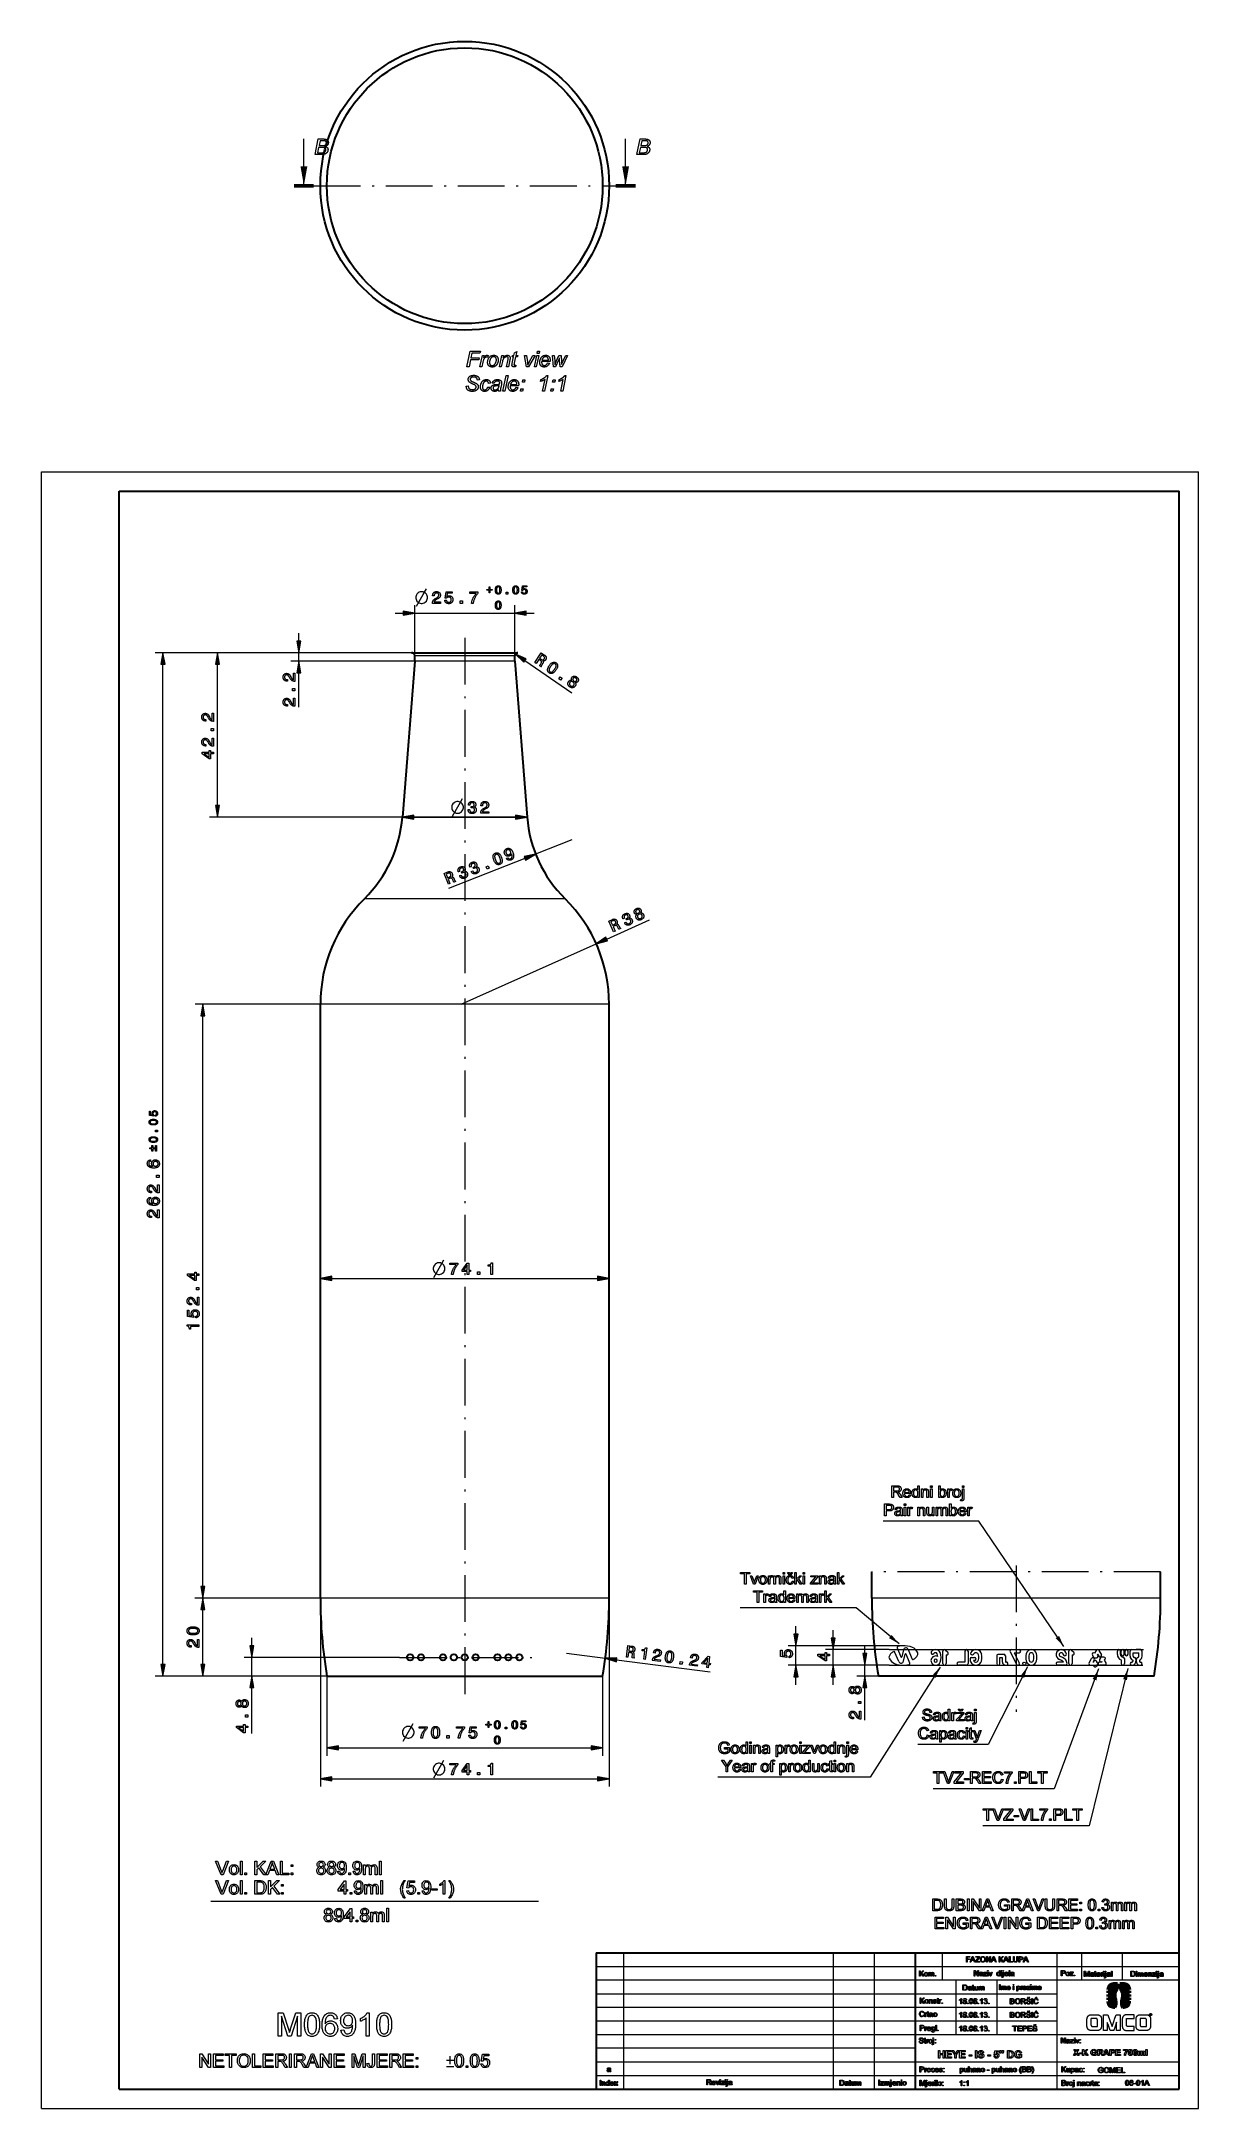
# Model space of a CAD drawing. Extents: x 0 to 297, y 0 to 530.
import ezdxf

# ---------------------------------------------------------------- set-up
doc = ezdxf.new("R2010")
doc.units = 0
doc.linetypes.add('DASHDOT', pattern=[18.5, 12, -3, 0.5, -3])

msp = doc.modelspace()

# ---------------------------------------------------------------- linework, layer by layer
at = {"color": 7, "lineweight": 13, "ltscale": 0.3}
for p, q in [((67.38, 493.4), (67.38, 505.4)), ((149.94, 493.4), (149.94, 505.4))]:
    msp.add_line(p, q, dxfattribs=at)
at = {"color": 7, "lineweight": 50, "ltscale": 0.125}
for p, q in [((64.88, 493.4), (69.88, 493.4)), ((152.44, 493.4), (147.44, 493.4))]:
    msp.add_line(p, q, dxfattribs=at)
at = {"color": 7, "linetype": 'DASHDOT', "lineweight": 13}
for p, q in [((69.88, 493.4), (147.44, 493.4)), ((108.66, 377.38), (108.66, 106.18)), ((250.19, 139.41), (250.19, 101.78)), ((287.24, 137.72), (213.14, 137.72)), ((91.91, 115.79), (127.1, 115.79))]:
    msp.add_line(p, q, dxfattribs=at)
at = {"color": 7, "lineweight": 13}
for p, q in [((0, 0), (0, 420)), ((0, 420), (297, 420)), ((297, 0), (297, 420)), ((95.81, 383.74), (121.51, 383.74)), ((95.01, 373.59), (29.22, 373.59)), ((95.01, 373.59), (43.18, 373.59)), ((95.01, 373.59), (64.06, 373.59)), ((95.81, 371.39), (64.06, 371.39)), ((119.93, 372.79), (95.81, 372.79)), ((119.93, 371.39), (95.81, 371.39)), ((31.22, 113.95), (31.22, 370.64)), ((45.18, 334.35), (45.18, 370.64)), ((92.66, 331.39), (43.18, 331.39)), ((122.7, 331.39), (92.66, 331.39)), ((95.61, 331.39), (121.7, 331.39)), ((124.1, 320.81), (104.51, 313.11)), ((131.25, 310.44), (82.91, 310.44)), ((107.71, 283.39), (142.4, 298.91)), ((71.61, 283.39), (39.44, 283.39)), ((141.17, 283.39), (71.61, 283.39)), ((41.44, 133.95), (41.44, 280.44)), ((74.56, 213.05), (142.75, 213.05)), ((71.61, 130.99), (39.42, 130.99)), ((71.61, 130.99), (39.44, 130.99)), ((71.61, 130.99), (71.61, 82.64)), ((141.17, 130.99), (71.61, 130.99)), ((145.71, 130.99), (145.71, 82.64)), ((282.7, 130.99), (213.14, 130.99)), ((221.45, 118.78), (191.66, 118.78)), ((217.59, 117.79), (282.86, 117.79)), ((147.64, 115.19), (171.68, 112.08)), ((217.59, 113.79), (191.66, 113.79)), ((217.59, 113.79), (282.69, 113.79)), ((73.28, 110.99), (29.22, 110.99)), ((73.28, 110.99), (39.42, 110.99)), ((73.28, 110.99), (73.28, 90.57)), ((144.03, 110.99), (144.03, 90.57)), ((76.24, 92.57), (141.08, 92.57)), ((74.56, 84.64), (142.75, 84.64)), ((149.42, 40), (149.42, 5)), ((203.21, 40), (203.21, 5)), ((213.71, 40), (213.71, 5)), ((260.61, 40), (260.61, 5)), ((142.42, 36.5), (292, 36.5)), ((292, 33), (142.42, 33)), ((142.42, 29.5), (260.61, 29.5)), ((142.42, 26), (260.61, 26)), ((142.42, 22.5), (260.61, 22.5)), ((142.42, 19), (292, 19)), ((224.21, 15.5), (142.42, 15.5)), ((142.42, 12), (292, 12)), ((142.42, 8.5), (292, 8.5)), ((0, 0), (297, 0))]:
    msp.add_line(p, q, dxfattribs=at)
at = {"color": 7, "lineweight": 30}
for p, q in [((20, 5), (20, 415)), ((20, 415), (292, 415)), ((292, 5), (292, 415)), ((95.81, 371.39), (92.66, 331.39)), ((95.01, 373.59), (122.31, 373.59)), ((121.51, 371.39), (124.66, 331.39)), ((71.61, 130.99), (71.61, 283.39)), ((145.71, 130.99), (145.71, 283.39)), ((73.28, 110.99), (144.03, 110.99)), ((285.56, 110.99), (214.81, 110.99)), ((142.42, 40), (292, 40)), ((142.42, 40), (142.42, 5)), ((224.21, 40), (224.21, 5)), ((20, 5), (292, 5))]:
    msp.add_line(p, q, dxfattribs=at)
at = {"color": 7, "lineweight": 13, "ltscale": 0.051139}
for p, q in [((90.81, 383.74), (92.85, 383.74)), ((124.46, 383.74), (126.51, 383.74)), ((66.06, 376.55), (66.06, 378.59)), ((193.66, 121.73), (193.66, 123.78)), ((203.24, 120.75), (203.24, 122.79)), ((211.31, 116.75), (211.31, 118.79)), ((193.66, 108.79), (193.66, 110.84)), ((203.24, 108.79), (203.24, 110.84))]:
    msp.add_line(p, q, dxfattribs=at)
at = {"color": 7, "lineweight": 13, "ltscale": 0.323801}
for p, q in [((95.81, 372.79), (95.81, 385.74)), ((121.51, 372.79), (121.51, 385.74))]:
    msp.add_line(p, q, dxfattribs=at)
at = {"color": 7, "lineweight": 13, "ltscale": 0.055}
msp.add_line((66.06, 371.39), (66.06, 373.59), dxfattribs=at)
at = {"color": 7, "lineweight": 30, "ltscale": 0.035001}
for p, q in [((95.81, 371.39), (95.81, 372.79)), ((121.51, 371.39), (121.51, 372.79))]:
    msp.add_line(p, q, dxfattribs=at)
at = {"color": 7, "lineweight": 13, "ltscale": 0.039327}
for p, q in [((121.51, 372.79), (119.93, 372.79)), ((121.51, 371.39), (119.93, 371.39))]:
    msp.add_line(p, q, dxfattribs=at)
at = {"color": 7, "lineweight": 13, "ltscale": 0.366083}
msp.add_line((124.09, 371.58), (136.17, 363.31), dxfattribs=at)
at = {"color": 7, "lineweight": 13, "ltscale": 0.221361}
msp.add_line((66.06, 359.58), (66.06, 368.44), dxfattribs=at)
at = {"color": 7, "lineweight": 13, "ltscale": 0.048967}
msp.add_line((124.66, 331.39), (122.7, 331.39), dxfattribs=at)
at = {"color": 7, "lineweight": 13, "ltscale": 0.25}
for p, q in [((136.15, 325.55), (126.85, 321.89)), ((134.8, 116.85), (144.71, 115.57))]:
    msp.add_line(p, q, dxfattribs=at)
at = {"color": 7, "lineweight": 13, "ltscale": 0.078788}
msp.add_line((134.4, 310.44), (131.25, 310.44), dxfattribs=at)
at = {"color": 7, "lineweight": 13, "ltscale": 0.301139}
msp.add_line((145.09, 300.11), (156.09, 305.03), dxfattribs=at)
at = {"color": 7, "lineweight": 13, "ltscale": 0.113389}
for p, q in [((145.71, 283.39), (141.17, 283.39)), ((145.71, 130.99), (141.17, 130.99)), ((287.24, 130.99), (282.7, 130.99))]:
    msp.add_line(p, q, dxfattribs=at)
at = {"color": 7, "lineweight": 30, "ltscale": 0.168289}
for p, q in [((213.14, 130.99), (213.14, 137.72)), ((287.24, 130.99), (287.24, 137.72))]:
    msp.add_line(p, q, dxfattribs=at)
at = {"color": 7, "lineweight": 13, "ltscale": 0.352279}
msp.add_line((41.42, 113.95), (41.42, 128.04), dxfattribs=at)
at = {"color": 5, "lineweight": 13, "ltscale": 0.051139}
msp.add_line((54.01, 118.75), (54.01, 120.79), dxfattribs=at)
at = {"color": 7, "lineweight": 13, "ltscale": 0.124666}
msp.add_line((193.66, 113.79), (193.66, 118.78), dxfattribs=at)
at = {"color": 7, "lineweight": 13, "ltscale": 0.408704}
for p, q in [((217.59, 117.79), (201.24, 117.79)), ((217.59, 113.79), (201.24, 113.79))]:
    msp.add_line(p, q, dxfattribs=at)
at = {"color": 7, "lineweight": 13, "ltscale": 0.1}
msp.add_line((203.24, 113.79), (203.24, 117.79), dxfattribs=at)
at = {"color": 7, "lineweight": 13, "ltscale": 0.063986}
for p, q in [((220.06, 114.72), (219.07, 117.08)), ((222.44, 117.83), (223.43, 115.48))]:
    msp.add_line(p, q, dxfattribs=at)
at = {"color": 7, "lineweight": 13, "ltscale": 0.062229}
for p, q in [((219.64, 118.23), (220.59, 115.92)), ((222.86, 114.33), (221.92, 116.64))]:
    msp.add_line(p, q, dxfattribs=at)
at = {"color": 7, "lineweight": 13, "ltscale": 0.046473}
for p, q in [((221.24, 117.74), (220.79, 115.94)), ((221.26, 114.82), (221.71, 116.62))]:
    msp.add_line(p, q, dxfattribs=at)
at = {"color": 7, "lineweight": 13, "ltscale": 0.08}
for p, q in [((231.38, 114.19), (231.38, 117.39)), ((237.82, 117.39), (237.82, 114.19)), ((263.72, 114.19), (263.72, 117.39))]:
    msp.add_line(p, q, dxfattribs=at)
at = {"color": 7, "lineweight": 13, "ltscale": 0.020099}
for p, q in [((232.06, 117.68), (232.63, 117.11)), ((264.4, 117.68), (264.97, 117.11))]:
    msp.add_line(p, q, dxfattribs=at)
at = {"color": 7, "lineweight": 13, "ltscale": 0.07}
for p, q in [((237.02, 117.39), (237.02, 114.59)), ((211.31, 110.99), (211.31, 113.79))]:
    msp.add_line(p, q, dxfattribs=at)
at = {"color": 7, "lineweight": 13, "ltscale": 0.08987}
msp.add_line((248.61, 117.21), (250.25, 114.01), dxfattribs=at)
at = {"color": 7, "lineweight": 13, "ltscale": 0.049184}
msp.add_line((248.97, 117.79), (250.94, 117.79), dxfattribs=at)
at = {"color": 7, "lineweight": 13, "ltscale": 0.073518}
msp.add_line((249.62, 116.99), (250.96, 114.37), dxfattribs=at)
at = {"color": 7, "lineweight": 13, "ltscale": 0.032831}
msp.add_line((249.62, 116.99), (250.94, 116.99), dxfattribs=at)
at = {"color": 7, "lineweight": 13, "ltscale": 0.020837}
for p, q in [((270.71, 117.59), (270.29, 116.87)), ((269.21, 113.79), (270.04, 113.79)), ((273.25, 114.39), (272.83, 115.11))]:
    msp.add_line(p, q, dxfattribs=at)
at = {"color": 7, "lineweight": 13, "ltscale": 0.032004}
for p, q in [((271.4, 117.59), (272.04, 116.48)), ((268.86, 114.39), (269.5, 115.5)), ((272.9, 113.79), (271.62, 113.79))]:
    msp.add_line(p, q, dxfattribs=at)
at = {"color": 7, "lineweight": 13, "ltscale": 0.021862}
for p, q in [((276.14, 116.52), (276.14, 117.39)), ((276.94, 116.52), (276.94, 117.39))]:
    msp.add_line(p, q, dxfattribs=at)
at = {"color": 7, "lineweight": 13, "ltscale": 0.019932}
for p, q in [((277.12, 116.6), (277.12, 117.4)), ((277.92, 116.6), (277.92, 117.4)), ((278.11, 116.6), (278.11, 117.4)), ((278.9, 116.6), (278.9, 117.4))]:
    msp.add_line(p, q, dxfattribs=at)
at = {"color": 7, "lineweight": 13, "ltscale": 0.03201}
for p, q in [((279.4, 116.11), (279.4, 117.39)), ((282.48, 116.11), (282.48, 117.39))]:
    msp.add_line(p, q, dxfattribs=at)
at = {"color": 7, "lineweight": 13, "ltscale": 0.028535}
for p in [(279.8, 117.79), (282.08, 117.79)]:
    msp.add_line(p, (280.94, 117.79), dxfattribs=at)
at = {"color": 7, "lineweight": 13, "ltscale": 0.02201}
for p, q in [((280.2, 116.11), (280.2, 116.99)), ((281.68, 116.11), (281.68, 116.99))]:
    msp.add_line(p, q, dxfattribs=at)
at = {"color": 7, "lineweight": 13, "ltscale": 0.03707}
msp.add_line((280.2, 116.99), (281.68, 116.99), dxfattribs=at)
at = {"color": 5, "lineweight": 13}
for p, q in [((91.91, 115.79), (52.01, 115.79)), ((73.28, 110.99), (52.01, 110.99))]:
    msp.add_line(p, q, dxfattribs=at)
at = {"color": 5, "lineweight": 13, "ltscale": 0.12}
msp.add_line((54.01, 110.99), (54.01, 115.79), dxfattribs=at)
at = {"color": 7, "lineweight": 13, "ltscale": 0.206971}
msp.add_line((217.59, 113.79), (209.31, 113.79), dxfattribs=at)
at = {"color": 7, "lineweight": 13, "ltscale": 0.056864}
msp.add_line((232.18, 116.47), (232.18, 114.19), dxfattribs=at)
at = {"color": 7, "lineweight": 13, "ltscale": 0.041162}
msp.add_line((237.02, 114.59), (235.38, 114.59), dxfattribs=at)
at = {"color": 7, "lineweight": 13, "ltscale": 0.051162}
msp.add_line((237.42, 113.79), (235.38, 113.79), dxfattribs=at)
at = {"color": 7, "lineweight": 13, "ltscale": 0.018524}
msp.add_line((238.72, 115.77), (239.47, 115.77), dxfattribs=at)
at = {"color": 7, "lineweight": 13, "ltscale": 0.006456}
msp.add_line((239.47, 114.97), (239.21, 114.97), dxfattribs=at)
at = {"color": 7, "lineweight": 13, "ltscale": 0.050007}
msp.add_line((245.18, 116.19), (245.18, 114.19), dxfattribs=at)
at = {"color": 7, "lineweight": 13, "ltscale": 0.035481}
msp.add_line((245.58, 116.59), (247, 116.59), dxfattribs=at)
at = {"color": 7, "lineweight": 13, "ltscale": 0.015485}
msp.add_line((245.98, 115.79), (246.6, 115.79), dxfattribs=at)
at = {"color": 7, "lineweight": 13, "ltscale": 0.04}
msp.add_line((245.98, 114.19), (245.98, 115.79), dxfattribs=at)
at = {"color": 7, "lineweight": 13, "ltscale": 0.026553}
msp.add_line((246.6, 115.79), (246.6, 114.73), dxfattribs=at)
at = {"color": 7, "lineweight": 13, "ltscale": 0.036552}
msp.add_line((247.4, 116.19), (247.4, 114.73), dxfattribs=at)
at = {"color": 7, "lineweight": 13, "ltscale": 0.037096}
msp.add_line((262.3, 114.59), (260.81, 114.59), dxfattribs=at)
at = {"color": 7, "lineweight": 13, "ltscale": 0.050173}
msp.add_line((262.82, 113.79), (260.81, 113.79), dxfattribs=at)
at = {"color": 7, "lineweight": 13, "ltscale": 0.013964}
msp.add_line((261.79, 115.03), (261.27, 115.23), dxfattribs=at)
at = {"color": 7, "lineweight": 13, "ltscale": 0.013963}
msp.add_line((262.07, 115.78), (261.55, 115.98), dxfattribs=at)
at = {"color": 7, "lineweight": 13, "ltscale": 0.056863}
msp.add_line((264.52, 116.47), (264.52, 114.19), dxfattribs=at)
at = {"color": 7, "lineweight": 13, "ltscale": 0.012578}
msp.add_line((269.72, 116.34), (269.97, 115.91), dxfattribs=at)
at = {"color": 7, "lineweight": 13, "ltscale": 0.014683}
for p, q in [((269.9, 114.59), (270.2, 115.1)), ((271.06, 116.59), (271.35, 116.08)), ((272.21, 114.59), (271.62, 114.59))]:
    msp.add_line(p, q, dxfattribs=at)
at = {"color": 7, "lineweight": 13, "ltscale": 0.003516}
msp.add_line((269.9, 114.59), (270.04, 114.59), dxfattribs=at)
at = {"color": 7, "lineweight": 13, "ltscale": 0.012577}
for p, q in [((270.32, 115.71), (270.82, 115.71)), ((271.04, 114.39), (270.79, 114.83)), ((271.04, 113.99), (270.79, 113.56)), ((271.82, 115.68), (271.56, 115.24)), ((272.67, 115.88), (272.16, 115.88))]:
    msp.add_line(p, q, dxfattribs=at)
at = {"color": 7, "lineweight": 13, "ltscale": 0.003517}
for p, q in [((271.06, 116.59), (270.99, 116.47)), ((272.21, 114.59), (272.14, 114.71))]:
    msp.add_line(p, q, dxfattribs=at)
at = {"color": 7, "lineweight": 13, "ltscale": 0.023735}
msp.add_line((277.13, 115.14), (277.13, 114.19), dxfattribs=at)
at = {"color": 7, "lineweight": 13, "ltscale": 0.03187}
msp.add_line((277.93, 115.47), (277.93, 114.19), dxfattribs=at)
at = {"color": 7, "lineweight": 13, "ltscale": 0.005629}
for p, q in [((280.09, 115.04), (280.09, 114.81)), ((281.79, 115.04), (281.79, 114.81))]:
    msp.add_line(p, q, dxfattribs=at)
at = {"color": 7, "lineweight": 13, "ltscale": 0.013122}
for p, q in [((280.89, 115.34), (280.89, 114.81)), ((280.99, 115.34), (280.99, 114.81))]:
    msp.add_line(p, q, dxfattribs=at)
at = {"color": 5, "lineweight": 13, "ltscale": 0.295027}
msp.add_line((54.01, 96.24), (54.01, 108.04), dxfattribs=at)
at = {"color": 7, "lineweight": 13, "ltscale": 0.137548}
msp.add_line((214.81, 110.99), (209.31, 110.99), dxfattribs=at)
at = {"color": 7, "lineweight": 13, "ltscale": 0.208045}
msp.add_line((211.31, 99.72), (211.31, 108.04), dxfattribs=at)
at = {"color": 7, "lineweight": 18}
msp.add_line((43.51, 53.2), (127.6, 53.2), dxfattribs=at)
at = {"color": 7, "lineweight": 13, "ltscale": 0.175}
for p, q in [((231.21, 40), (231.21, 33)), ((266.91, 40), (266.91, 33)), ((277.41, 40), (277.41, 33))]:
    msp.add_line(p, q, dxfattribs=at)
at = {"color": 7, "lineweight": 13, "ltscale": 0.35}
for p, q in [((234.71, 33), (234.71, 19)), ((245.21, 33), (245.21, 19))]:
    msp.add_line(p, q, dxfattribs=at)
at = {"color": 7, "lineweight": 13}
for points in [[(70.24, 501.4), (71.08, 505.4), (72.32, 505.4), (72.39, 505.4), (72.45, 505.4), (72.51, 505.4), (72.56, 505.39), (72.62, 505.39), (72.66, 505.39), (72.71, 505.39), (72.75, 505.38), (72.79, 505.38), (72.82, 505.37), (72.88, 505.36), (72.93, 505.35), (72.98, 505.34), (73.02, 505.32), (73.07, 505.31), (73.11, 505.29), (73.16, 505.27), (73.2, 505.25), (73.24, 505.23), (73.27, 505.21), (73.31, 505.18), (73.35, 505.16), (73.38, 505.13), (73.41, 505.1), (73.44, 505.07), (73.47, 505.04), (73.49, 505.01), (73.52, 504.97), (73.54, 504.93), (73.56, 504.89), (73.58, 504.85), (73.6, 504.81), (73.61, 504.77), (73.62, 504.73), (73.64, 504.68), (73.64, 504.64), (73.65, 504.59), (73.66, 504.54), (73.66, 504.5), (73.66, 504.45), (73.66, 504.38), (73.65, 504.32), (73.64, 504.26), (73.63, 504.2), (73.62, 504.14), (73.6, 504.08), (73.57, 504.03), (73.54, 503.97), (73.51, 503.92), (73.48, 503.87), (73.44, 503.82), (73.4, 503.77), (73.35, 503.73), (73.3, 503.69), (73.25, 503.65), (73.19, 503.61), (73.13, 503.58), (73.07, 503.54), (73, 503.51), (72.92, 503.49), (72.99, 503.46), (73.05, 503.44), (73.1, 503.41), (73.16, 503.38), (73.21, 503.35), (73.25, 503.32), (73.3, 503.28), (73.34, 503.25), (73.38, 503.21), (73.41, 503.17), (73.44, 503.12), (73.47, 503.08), (73.49, 503.03), (73.51, 502.98), (73.53, 502.93), (73.55, 502.88), (73.56, 502.83), (73.56, 502.78), (73.57, 502.72), (73.57, 502.66), (73.57, 502.6), (73.56, 502.53), (73.55, 502.47), (73.54, 502.4), (73.52, 502.34), (73.5, 502.28), (73.48, 502.22), (73.45, 502.15), (73.42, 502.09), (73.38, 502.03), (73.34, 501.97), (73.3, 501.92), (73.26, 501.86), (73.21, 501.81), (73.16, 501.76), (73.11, 501.72), (73.06, 501.68), (73, 501.64), (72.94, 501.6), (72.88, 501.56), (72.82, 501.53), (72.75, 501.5), (72.69, 501.48), (72.62, 501.46), (72.55, 501.44), (72.48, 501.43), (72.41, 501.41), (72.33, 501.41), (72.26, 501.4), (72.18, 501.4)], [(71.26, 503.69), (72.07, 503.69), (72.18, 503.69), (72.29, 503.7), (72.39, 503.71), (72.48, 503.72), (72.57, 503.74), (72.65, 503.76), (72.72, 503.78), (72.79, 503.81), (72.85, 503.84), (72.91, 503.88), (72.95, 503.91), (73, 503.96), (73.04, 504), (73.07, 504.05), (73.1, 504.1), (73.12, 504.16), (73.14, 504.22), (73.15, 504.28), (73.16, 504.35), (73.16, 504.42), (73.16, 504.45), (73.16, 504.48), (73.15, 504.51), (73.15, 504.54), (73.14, 504.57), (73.13, 504.6), (73.12, 504.63), (73.11, 504.66), (73.1, 504.68), (73.08, 504.71), (73.07, 504.73), (73.05, 504.75), (73.03, 504.78), (73.01, 504.8), (72.99, 504.81), (72.97, 504.83), (72.95, 504.85), (72.92, 504.86), (72.9, 504.88), (72.87, 504.89), (72.84, 504.9), (72.81, 504.91), (72.77, 504.92), (72.73, 504.92), (72.68, 504.93), (72.63, 504.93), (72.57, 504.94), (72.51, 504.94), (72.44, 504.94), (72.37, 504.94), (71.52, 504.94)], [(152.8, 501.4), (153.64, 505.4), (154.88, 505.4), (154.95, 505.4), (155.01, 505.4), (155.07, 505.4), (155.12, 505.39), (155.18, 505.39), (155.22, 505.39), (155.27, 505.39), (155.31, 505.38), (155.35, 505.38), (155.38, 505.37), (155.44, 505.36), (155.49, 505.35), (155.54, 505.34), (155.58, 505.32), (155.63, 505.31), (155.67, 505.29), (155.72, 505.27), (155.76, 505.25), (155.8, 505.23), (155.83, 505.21), (155.87, 505.18), (155.91, 505.16), (155.94, 505.13), (155.97, 505.1), (156, 505.07), (156.03, 505.04), (156.05, 505.01), (156.08, 504.97), (156.1, 504.93), (156.12, 504.89), (156.14, 504.85), (156.16, 504.81), (156.17, 504.77), (156.18, 504.73), (156.2, 504.68), (156.2, 504.64), (156.21, 504.59), (156.22, 504.54), (156.22, 504.5), (156.22, 504.45), (156.22, 504.38), (156.21, 504.32), (156.2, 504.26), (156.19, 504.2), (156.18, 504.14), (156.16, 504.08), (156.13, 504.03), (156.1, 503.97), (156.07, 503.92), (156.04, 503.87), (156, 503.82), (155.96, 503.77), (155.91, 503.73), (155.86, 503.69), (155.81, 503.65), (155.75, 503.61), (155.69, 503.58), (155.63, 503.54), (155.56, 503.51), (155.48, 503.49), (155.55, 503.46), (155.61, 503.44), (155.66, 503.41), (155.72, 503.38), (155.77, 503.35), (155.81, 503.32), (155.86, 503.28), (155.9, 503.25), (155.94, 503.21), (155.97, 503.17), (156, 503.12), (156.03, 503.08), (156.05, 503.03), (156.07, 502.98), (156.09, 502.93), (156.11, 502.88), (156.12, 502.83), (156.12, 502.78), (156.13, 502.72), (156.13, 502.66), (156.13, 502.6), (156.12, 502.53), (156.11, 502.47), (156.1, 502.4), (156.08, 502.34), (156.06, 502.28), (156.04, 502.22), (156.01, 502.15), (155.98, 502.09), (155.94, 502.03), (155.9, 501.97), (155.86, 501.92), (155.82, 501.86), (155.77, 501.81), (155.72, 501.76), (155.67, 501.72), (155.62, 501.68), (155.56, 501.64), (155.5, 501.6), (155.44, 501.56), (155.38, 501.53), (155.31, 501.5), (155.25, 501.48), (155.18, 501.46), (155.11, 501.44), (155.04, 501.43), (154.97, 501.41), (154.89, 501.41), (154.82, 501.4), (154.74, 501.4)], [(153.82, 503.69), (154.63, 503.69), (154.74, 503.69), (154.85, 503.7), (154.95, 503.71), (155.04, 503.72), (155.13, 503.74), (155.21, 503.76), (155.28, 503.78), (155.35, 503.81), (155.41, 503.84), (155.47, 503.88), (155.51, 503.91), (155.56, 503.96), (155.6, 504), (155.63, 504.05), (155.66, 504.1), (155.68, 504.16), (155.7, 504.22), (155.71, 504.28), (155.72, 504.35), (155.72, 504.42), (155.72, 504.45), (155.72, 504.48), (155.71, 504.51), (155.71, 504.54), (155.7, 504.57), (155.69, 504.6), (155.68, 504.63), (155.67, 504.66), (155.66, 504.68), (155.64, 504.71), (155.63, 504.73), (155.61, 504.75), (155.59, 504.78), (155.57, 504.8), (155.55, 504.81), (155.53, 504.83), (155.51, 504.85), (155.48, 504.86), (155.46, 504.88), (155.43, 504.89), (155.4, 504.9), (155.37, 504.91), (155.33, 504.92), (155.29, 504.92), (155.24, 504.93), (155.19, 504.93), (155.13, 504.94), (155.07, 504.94), (155, 504.94), (154.93, 504.94), (154.08, 504.94)], [(70.88, 501.85), (71.79, 501.85), (71.86, 501.85), (71.92, 501.85), (71.98, 501.85), (72.04, 501.86), (72.09, 501.86), (72.14, 501.86), (72.18, 501.86), (72.22, 501.87), (72.25, 501.87), (72.27, 501.88), (72.32, 501.89), (72.37, 501.9), (72.42, 501.91), (72.46, 501.92), (72.5, 501.94), (72.54, 501.95), (72.58, 501.97), (72.62, 501.99), (72.65, 502), (72.69, 502.02), (72.72, 502.05), (72.75, 502.07), (72.78, 502.09), (72.8, 502.12), (72.83, 502.15), (72.85, 502.17), (72.87, 502.2), (72.9, 502.24), (72.92, 502.27), (72.94, 502.3), (72.95, 502.34), (72.97, 502.37), (72.98, 502.41), (72.99, 502.44), (73, 502.48), (73.01, 502.51), (73.02, 502.55), (73.02, 502.59), (73.02, 502.62), (73.03, 502.66), (73.02, 502.72), (73.02, 502.77), (73.01, 502.82), (73, 502.87), (72.98, 502.91), (72.96, 502.95), (72.94, 502.99), (72.91, 503.03), (72.88, 503.06), (72.85, 503.09), (72.81, 503.12), (72.77, 503.14), (72.71, 503.16), (72.66, 503.18), (72.59, 503.2), (72.52, 503.21), (72.45, 503.22), (72.36, 503.23), (72.27, 503.23), (72.18, 503.23), (71.16, 503.23)], [(153.44, 501.85), (154.35, 501.85), (154.42, 501.85), (154.48, 501.85), (154.54, 501.85), (154.6, 501.86), (154.65, 501.86), (154.7, 501.86), (154.74, 501.86), (154.78, 501.87), (154.81, 501.87), (154.83, 501.88), (154.88, 501.89), (154.93, 501.9), (154.98, 501.91), (155.02, 501.92), (155.06, 501.94), (155.1, 501.95), (155.14, 501.97), (155.18, 501.99), (155.21, 502), (155.25, 502.02), (155.28, 502.05), (155.31, 502.07), (155.34, 502.09), (155.36, 502.12), (155.39, 502.15), (155.41, 502.17), (155.43, 502.2), (155.46, 502.24), (155.48, 502.27), (155.5, 502.3), (155.51, 502.34), (155.53, 502.37), (155.54, 502.41), (155.55, 502.44), (155.56, 502.48), (155.57, 502.51), (155.58, 502.55), (155.58, 502.59), (155.58, 502.62), (155.59, 502.66), (155.58, 502.72), (155.58, 502.77), (155.57, 502.82), (155.56, 502.87), (155.54, 502.91), (155.52, 502.95), (155.5, 502.99), (155.47, 503.03), (155.44, 503.06), (155.41, 503.09), (155.37, 503.12), (155.33, 503.14), (155.27, 503.16), (155.22, 503.18), (155.15, 503.2), (155.08, 503.21), (155.01, 503.22), (154.92, 503.23), (154.83, 503.23), (154.74, 503.23), (153.72, 503.23)], [(109.23, 446.94), (110.06, 450.94), (112.66, 450.94), (112.57, 450.48), (110.5, 450.48), (110.24, 449.21), (112.34, 449.21), (112.24, 448.75), (110.14, 448.75), (109.76, 446.94)], [(121.8, 447.34), (121.72, 446.94), (121.68, 446.93), (121.65, 446.92), (121.61, 446.91), (121.58, 446.91), (121.55, 446.9), (121.51, 446.9), (121.48, 446.9), (121.44, 446.89), (121.41, 446.89), (121.38, 446.89), (121.32, 446.89), (121.26, 446.9), (121.21, 446.9), (121.16, 446.91), (121.11, 446.93), (121.07, 446.94), (121.02, 446.96), (120.98, 446.98), (120.94, 447.01), (120.91, 447.04), (120.88, 447.06), (120.86, 447.08), (120.84, 447.11), (120.82, 447.14), (120.81, 447.16), (120.8, 447.2), (120.79, 447.23), (120.78, 447.26), (120.78, 447.3), (120.78, 447.33), (120.78, 447.35), (120.78, 447.38), (120.78, 447.41), (120.79, 447.45), (120.79, 447.49), (120.8, 447.54), (120.81, 447.59), (120.82, 447.64), (120.83, 447.71), (120.85, 447.77), (121.2, 449.46), (120.81, 449.46), (120.89, 449.84), (121.28, 449.84), (121.43, 450.55), (121.99, 450.89), (121.77, 449.84), (122.26, 449.84), (122.18, 449.46), (121.69, 449.46), (121.36, 447.85), (121.34, 447.8), (121.33, 447.74), (121.32, 447.69), (121.32, 447.65), (121.31, 447.61), (121.3, 447.58), (121.3, 447.55), (121.3, 447.52), (121.29, 447.5), (121.29, 447.49), (121.29, 447.47), (121.3, 447.46), (121.3, 447.44), (121.3, 447.43), (121.31, 447.41), (121.31, 447.4), (121.32, 447.39), (121.33, 447.38), (121.33, 447.36), (121.34, 447.35), (121.36, 447.35), (121.37, 447.34), (121.38, 447.33), (121.4, 447.33), (121.41, 447.32), (121.43, 447.32), (121.45, 447.31), (121.47, 447.31), (121.49, 447.31), (121.51, 447.31), (121.54, 447.31), (121.57, 447.31), (121.6, 447.31), (121.63, 447.31), (121.66, 447.32), (121.69, 447.32), (121.72, 447.32), (121.75, 447.33), (121.78, 447.33)], [(127.25, 450.38), (127.36, 450.94), (127.86, 450.94), (127.74, 450.38)], [(112.57, 446.94), (113.18, 449.84), (113.61, 449.84), (113.49, 449.25), (113.54, 449.31), (113.58, 449.37), (113.62, 449.43), (113.67, 449.49), (113.71, 449.54), (113.76, 449.59), (113.8, 449.63), (113.84, 449.67), (113.89, 449.71), (113.93, 449.74), (113.97, 449.77), (114.01, 449.8), (114.06, 449.82), (114.1, 449.85), (114.14, 449.86), (114.19, 449.88), (114.23, 449.89), (114.28, 449.9), (114.32, 449.9), (114.37, 449.9), (114.4, 449.9), (114.43, 449.9), (114.46, 449.89), (114.5, 449.89), (114.53, 449.88), (114.57, 449.86), (114.61, 449.85), (114.65, 449.84), (114.69, 449.82), (114.73, 449.8), (114.53, 449.34), (114.5, 449.36), (114.48, 449.37), (114.45, 449.39), (114.42, 449.4), (114.39, 449.41), (114.36, 449.42), (114.34, 449.42), (114.31, 449.43), (114.28, 449.43), (114.25, 449.43), (114.19, 449.43), (114.14, 449.42), (114.09, 449.41), (114.04, 449.38), (113.98, 449.36), (113.93, 449.33), (113.88, 449.29), (113.82, 449.25), (113.77, 449.2), (113.71, 449.14), (113.66, 449.08), (113.61, 449.01), (113.56, 448.93), (113.51, 448.84), (113.47, 448.74), (113.43, 448.63), (113.39, 448.51), (113.35, 448.38), (113.32, 448.25), (113.29, 448.1), (113.04, 446.94)], [(114.52, 448.04), (114.52, 448.21), (114.54, 448.37), (114.56, 448.52), (114.6, 448.67), (114.64, 448.82), (114.7, 448.95), (114.76, 449.08), (114.84, 449.21), (114.92, 449.33), (115.02, 449.44), (115.1, 449.53), (115.19, 449.61), (115.29, 449.68), (115.39, 449.74), (115.49, 449.79), (115.61, 449.83), (115.72, 449.86), (115.84, 449.88), (115.97, 449.9), (116.1, 449.9), (116.2, 449.9), (116.3, 449.89), (116.39, 449.87), (116.49, 449.85), (116.57, 449.82), (116.65, 449.79), (116.73, 449.74), (116.81, 449.69), (116.88, 449.64), (116.94, 449.58), (117, 449.51), (117.06, 449.44), (117.11, 449.36), (117.15, 449.28), (117.18, 449.19), (117.21, 449.1), (117.24, 449.01), (117.25, 448.91), (117.26, 448.8), (117.26, 448.69), (117.26, 448.59), (117.26, 448.49), (117.25, 448.4), (117.23, 448.3), (117.21, 448.21), (117.19, 448.12), (117.17, 448.03), (117.13, 447.94), (117.1, 447.85), (117.06, 447.76), (117.02, 447.68), (116.97, 447.6), (116.93, 447.52), (116.87, 447.45), (116.82, 447.38), (116.76, 447.32), (116.7, 447.26), (116.63, 447.2), (116.56, 447.15), (116.49, 447.1), (116.41, 447.06), (116.34, 447.02), (116.26, 446.99), (116.18, 446.96), (116.11, 446.93), (116.03, 446.91), (115.95, 446.9), (115.87, 446.88), (115.79, 446.88), (115.7, 446.87), (115.64, 446.88), (115.57, 446.88), (115.51, 446.89), (115.44, 446.9), (115.38, 446.91), (115.32, 446.93), (115.26, 446.95), (115.2, 446.97), (115.14, 446.99), (115.09, 447.02), (115.03, 447.05), (114.98, 447.08), (114.93, 447.12), (114.89, 447.15), (114.84, 447.19), (114.8, 447.24), (114.76, 447.28), (114.73, 447.33), (114.7, 447.38), (114.67, 447.43), (114.64, 447.48), (114.61, 447.54), (114.59, 447.59), (114.57, 447.65), (114.56, 447.71), (114.54, 447.78), (114.53, 447.84), (114.52, 447.9), (114.52, 447.97)], [(115.01, 448.09), (115.01, 448.01), (115.02, 447.93), (115.03, 447.86), (115.04, 447.79), (115.06, 447.73), (115.08, 447.67), (115.11, 447.61), (115.14, 447.56), (115.17, 447.51), (115.21, 447.47), (115.25, 447.43), (115.29, 447.39), (115.34, 447.36), (115.38, 447.33), (115.43, 447.31), (115.48, 447.29), (115.54, 447.28), (115.59, 447.27), (115.65, 447.26), (115.71, 447.26), (115.74, 447.26), (115.77, 447.26), (115.8, 447.26), (115.83, 447.27), (115.87, 447.27), (115.9, 447.28), (115.93, 447.29), (115.96, 447.3), (115.99, 447.31), (116.02, 447.32), (116.05, 447.33), (116.08, 447.35), (116.11, 447.37), (116.14, 447.38), (116.17, 447.4), (116.2, 447.42), (116.23, 447.44), (116.26, 447.47), (116.28, 447.49), (116.31, 447.52), (116.34, 447.54), (116.36, 447.57), (116.39, 447.6), (116.41, 447.63), (116.44, 447.66), (116.46, 447.69), (116.48, 447.72), (116.5, 447.75), (116.52, 447.78), (116.54, 447.81), (116.56, 447.85), (116.58, 447.88), (116.59, 447.92), (116.61, 447.95), (116.62, 447.99), (116.64, 448.03), (116.65, 448.06), (116.67, 448.1), (116.68, 448.14), (116.69, 448.18), (116.71, 448.23), (116.72, 448.28), (116.73, 448.34), (116.75, 448.39), (116.75, 448.44), (116.76, 448.49), (116.77, 448.54), (116.77, 448.59), (116.77, 448.64), (116.78, 448.69), (116.77, 448.77), (116.77, 448.84), (116.76, 448.91), (116.74, 448.98), (116.73, 449.04), (116.7, 449.1), (116.68, 449.16), (116.65, 449.21), (116.62, 449.26), (116.58, 449.3), (116.54, 449.35), (116.49, 449.38), (116.45, 449.41), (116.4, 449.44), (116.35, 449.47), (116.3, 449.49), (116.25, 449.5), (116.2, 449.51), (116.14, 449.52), (116.08, 449.52), (116.03, 449.52), (115.99, 449.52), (115.94, 449.51), (115.9, 449.5), (115.86, 449.49), (115.82, 449.48), (115.78, 449.47), (115.73, 449.45), (115.7, 449.43), (115.66, 449.41), (115.62, 449.39), (115.58, 449.36), (115.55, 449.34), (115.51, 449.31), (115.48, 449.27), (115.44, 449.24), (115.41, 449.21), (115.37, 449.17), (115.34, 449.13), (115.31, 449.09), (115.28, 449.04), (115.25, 449), (115.23, 448.95), (115.2, 448.91), (115.18, 448.86), (115.16, 448.81), (115.14, 448.76), (115.12, 448.7), (115.1, 448.65), (115.09, 448.59), (115.07, 448.54), (115.06, 448.48), (115.05, 448.43), (115.04, 448.38), (115.03, 448.33), (115.02, 448.28), (115.02, 448.23), (115.02, 448.18), (115.01, 448.13)], [(117.54, 446.94), (118.15, 449.84), (118.59, 449.84), (118.49, 449.33), (118.54, 449.39), (118.6, 449.45), (118.66, 449.5), (118.71, 449.55), (118.77, 449.59), (118.82, 449.63), (118.88, 449.67), (118.93, 449.71), (118.98, 449.74), (119.03, 449.77), (119.08, 449.79), (119.13, 449.82), (119.19, 449.84), (119.24, 449.85), (119.29, 449.87), (119.34, 449.88), (119.39, 449.89), (119.45, 449.9), (119.5, 449.9), (119.55, 449.9), (119.62, 449.9), (119.69, 449.9), (119.75, 449.89), (119.81, 449.87), (119.86, 449.86), (119.92, 449.83), (119.97, 449.81), (120.02, 449.78), (120.06, 449.75), (120.1, 449.71), (120.14, 449.67), (120.18, 449.63), (120.21, 449.59), (120.23, 449.54), (120.25, 449.49), (120.27, 449.44), (120.29, 449.38), (120.3, 449.32), (120.3, 449.26), (120.3, 449.2), (120.3, 449.17), (120.3, 449.13), (120.3, 449.09), (120.29, 449.04), (120.29, 448.99), (120.28, 448.94), (120.27, 448.89), (120.26, 448.83), (120.25, 448.76), (120.23, 448.69), (119.86, 446.94), (119.37, 446.94), (119.76, 448.78), (119.77, 448.83), (119.78, 448.88), (119.78, 448.92), (119.79, 448.97), (119.8, 449.01), (119.8, 449.05), (119.81, 449.08), (119.81, 449.12), (119.81, 449.14), (119.81, 449.17), (119.81, 449.2), (119.81, 449.23), (119.8, 449.25), (119.8, 449.28), (119.79, 449.3), (119.78, 449.33), (119.76, 449.35), (119.75, 449.37), (119.73, 449.39), (119.71, 449.41), (119.69, 449.42), (119.67, 449.44), (119.65, 449.45), (119.62, 449.46), (119.59, 449.47), (119.56, 449.48), (119.53, 449.49), (119.5, 449.49), (119.46, 449.5), (119.42, 449.5), (119.35, 449.49), (119.28, 449.49), (119.2, 449.47), (119.13, 449.45), (119.07, 449.43), (119, 449.4), (118.93, 449.36), (118.87, 449.32), (118.81, 449.28), (118.75, 449.22), (118.69, 449.17), (118.64, 449.1), (118.59, 449.02), (118.54, 448.94), (118.49, 448.85), (118.45, 448.76), (118.41, 448.65), (118.38, 448.54), (118.34, 448.42), (118.31, 448.29), (118.03, 446.94)], [(124.48, 446.94), (124.01, 449.84), (124.49, 449.84), (124.74, 448.24), (124.75, 448.19), (124.75, 448.12), (124.76, 448.05), (124.77, 447.98), (124.78, 447.9), (124.79, 447.81), (124.8, 447.71), (124.82, 447.61), (124.83, 447.5), (124.84, 447.39), (124.87, 447.45), (124.9, 447.51), (124.93, 447.58), (124.96, 447.65), (125, 447.72), (125.04, 447.79), (125.08, 447.86), (125.12, 447.94), (125.16, 448.02), (125.2, 448.09), (126.17, 449.84), (126.69, 449.84), (125.03, 446.94)], [(126.53, 446.94), (127.13, 449.84), (127.63, 449.84), (127.02, 446.94)], [(129.92, 447.93), (130.4, 447.88), (130.37, 447.8), (130.34, 447.73), (130.31, 447.66), (130.27, 447.6), (130.23, 447.53), (130.18, 447.46), (130.12, 447.39), (130.06, 447.33), (129.99, 447.26), (129.92, 447.2), (129.84, 447.14), (129.77, 447.08), (129.68, 447.03), (129.6, 446.99), (129.51, 446.96), (129.42, 446.93), (129.33, 446.9), (129.23, 446.89), (129.13, 446.88), (129.03, 446.87), (128.97, 446.88), (128.91, 446.88), (128.84, 446.89), (128.78, 446.9), (128.72, 446.91), (128.66, 446.93), (128.61, 446.95), (128.55, 446.97), (128.5, 447), (128.44, 447.02), (128.39, 447.05), (128.34, 447.09), (128.29, 447.12), (128.25, 447.16), (128.2, 447.21), (128.17, 447.25), (128.13, 447.3), (128.09, 447.35), (128.06, 447.4), (128.03, 447.46), (128.01, 447.51), (127.98, 447.57), (127.96, 447.63), (127.94, 447.7), (127.93, 447.76), (127.91, 447.82), (127.9, 447.89), (127.9, 447.96), (127.89, 448.03), (127.89, 448.1), (127.89, 448.2), (127.9, 448.29), (127.91, 448.38), (127.93, 448.48), (127.95, 448.57), (127.97, 448.66), (128, 448.75), (128.03, 448.84), (128.07, 448.93), (128.11, 449.02), (128.16, 449.11), (128.2, 449.19), (128.25, 449.27), (128.31, 449.34), (128.36, 449.41), (128.42, 449.48), (128.48, 449.54), (128.55, 449.59), (128.61, 449.64), (128.68, 449.69), (128.75, 449.73), (128.82, 449.76), (128.89, 449.8), (128.97, 449.83), (129.04, 449.85), (129.12, 449.87), (129.2, 449.88), (129.28, 449.89), (129.36, 449.9), (129.44, 449.9), (129.54, 449.9), (129.63, 449.89), (129.73, 449.87), (129.82, 449.85), (129.9, 449.82), (129.98, 449.79), (130.06, 449.75), (130.13, 449.7), (130.2, 449.64), (130.26, 449.58), (130.32, 449.51), (130.38, 449.44), (130.42, 449.37), (130.46, 449.29), (130.5, 449.2), (130.52, 449.11), (130.55, 449.02), (130.56, 448.92), (130.57, 448.81), (130.57, 448.7), (130.57, 448.66), (130.57, 448.62), (130.57, 448.57), (130.57, 448.53), (130.56, 448.49), (130.56, 448.44), (130.55, 448.4), (130.55, 448.36), (130.54, 448.31), (130.54, 448.27), (128.4, 448.27), (128.4, 448.25), (128.4, 448.23), (128.4, 448.22), (128.39, 448.2), (128.39, 448.19), (128.39, 448.17), (128.39, 448.16), (128.39, 448.14), (128.39, 448.13), (128.39, 448.11), (128.39, 448.03), (128.4, 447.96), (128.41, 447.89), (128.42, 447.82), (128.44, 447.75), (128.46, 447.69), (128.48, 447.64), (128.51, 447.59), (128.54, 447.54), (128.58, 447.49), (128.62, 447.45), (128.66, 447.42), (128.7, 447.38), (128.74, 447.36), (128.79, 447.33), (128.83, 447.31), (128.88, 447.3), (128.93, 447.29), (128.98, 447.28), (129.03, 447.28), (129.09, 447.28), (129.14, 447.29), (129.19, 447.29), (129.24, 447.31), (129.29, 447.32), (129.34, 447.34), (129.39, 447.36), (129.44, 447.38), (129.48, 447.41), (129.53, 447.44), (129.58, 447.48), (129.63, 447.52), (129.67, 447.56), (129.71, 447.6), (129.75, 447.65), (129.79, 447.7), (129.82, 447.75), (129.86, 447.81), (129.89, 447.86)], [(128.48, 448.64), (130.11, 448.64), (130.11, 448.66), (130.11, 448.67), (130.11, 448.68), (130.11, 448.7), (130.11, 448.71), (130.11, 448.72), (130.11, 448.73), (130.11, 448.74), (130.11, 448.74), (130.11, 448.75), (130.11, 448.82), (130.1, 448.89), (130.09, 448.96), (130.08, 449.02), (130.06, 449.08), (130.04, 449.13), (130.02, 449.19), (129.99, 449.23), (129.96, 449.28), (129.92, 449.32), (129.89, 449.36), (129.85, 449.39), (129.8, 449.42), (129.76, 449.45), (129.71, 449.47), (129.66, 449.49), (129.61, 449.5), (129.56, 449.51), (129.5, 449.52), (129.45, 449.52), (129.38, 449.52), (129.32, 449.51), (129.26, 449.5), (129.2, 449.48), (129.14, 449.46), (129.09, 449.44), (129.03, 449.41), (128.98, 449.38), (128.92, 449.34), (128.87, 449.3), (128.82, 449.25), (128.77, 449.2), (128.73, 449.15), (128.68, 449.09), (128.64, 449.03), (128.6, 448.96), (128.57, 448.89), (128.54, 448.81), (128.51, 448.73)], [(131.45, 446.94), (131.14, 449.84), (131.62, 449.84), (131.75, 448.54), (131.8, 447.8), (131.8, 447.79), (131.8, 447.77), (131.81, 447.74), (131.81, 447.71), (131.81, 447.68), (131.81, 447.65), (131.81, 447.61), (131.81, 447.57), (131.82, 447.52), (131.82, 447.47), (131.83, 447.53), (131.85, 447.58), (131.86, 447.63), (131.88, 447.68), (131.89, 447.72), (131.91, 447.76), (131.92, 447.8), (131.93, 447.84), (131.95, 447.87), (131.96, 447.9), (131.97, 447.93), (131.98, 447.97), (132, 448), (132.01, 448.04), (132.03, 448.08), (132.05, 448.13), (132.07, 448.17), (132.09, 448.22), (132.12, 448.27), (132.14, 448.33), (132.83, 449.84), (133.37, 449.84), (133.46, 448.39), (133.47, 448.32), (133.47, 448.25), (133.47, 448.17), (133.48, 448.09), (133.48, 448), (133.48, 447.91), (133.49, 447.82), (133.49, 447.72), (133.49, 447.62), (133.49, 447.51), (133.52, 447.58), (133.55, 447.67), (133.59, 447.75), (133.63, 447.85), (133.67, 447.94), (133.72, 448.05), (133.77, 448.16), (133.82, 448.27), (133.88, 448.4), (133.94, 448.52), (134.56, 449.84), (135.05, 449.84), (133.64, 446.94), (133.12, 446.94), (133.01, 448.64), (133.01, 448.67), (133.01, 448.72), (133.01, 448.76), (133.01, 448.81), (133, 448.87), (133, 448.94), (133, 449.01), (133, 449.09), (133, 449.17), (133, 449.26), (132.97, 449.2), (132.95, 449.14), (132.93, 449.08), (132.9, 449.02), (132.87, 448.95), (132.85, 448.89), (132.82, 448.83), (132.79, 448.76), (132.76, 448.69), (132.73, 448.63), (131.97, 446.94)], [(109.05, 441.99), (109.57, 442.04), (109.57, 441.9), (109.57, 441.85), (109.57, 441.81), (109.58, 441.76), (109.59, 441.72), (109.59, 441.68), (109.61, 441.64), (109.62, 441.6), (109.64, 441.55), (109.65, 441.52), (109.67, 441.48), (109.7, 441.44), (109.72, 441.4), (109.75, 441.37), (109.78, 441.34), (109.82, 441.31), (109.85, 441.28), (109.89, 441.25), (109.93, 441.22), (109.98, 441.2), (110.03, 441.18), (110.08, 441.16), (110.13, 441.14), (110.18, 441.13), (110.24, 441.11), (110.3, 441.1), (110.35, 441.09), (110.42, 441.08), (110.48, 441.08), (110.54, 441.07), (110.61, 441.07), (110.7, 441.08), (110.79, 441.08), (110.88, 441.09), (110.96, 441.11), (111.03, 441.13), (111.1, 441.15), (111.17, 441.18), (111.23, 441.21), (111.29, 441.24), (111.34, 441.28), (111.39, 441.33), (111.43, 441.37), (111.47, 441.42), (111.5, 441.46), (111.53, 441.51), (111.56, 441.56), (111.57, 441.61), (111.59, 441.66), (111.59, 441.71), (111.6, 441.76), (111.59, 441.8), (111.59, 441.84), (111.58, 441.87), (111.57, 441.91), (111.56, 441.94), (111.55, 441.98), (111.53, 442.01), (111.51, 442.04), (111.49, 442.08), (111.46, 442.11), (111.43, 442.14), (111.39, 442.17), (111.34, 442.21), (111.28, 442.25), (111.21, 442.29), (111.13, 442.33), (111.04, 442.38), (110.94, 442.42), (110.83, 442.47), (110.72, 442.52), (110.63, 442.56), (110.54, 442.6), (110.46, 442.64), (110.39, 442.67), (110.32, 442.7), (110.26, 442.73), (110.2, 442.76), (110.15, 442.79), (110.11, 442.81), (110.07, 442.84), (110.02, 442.87), (109.97, 442.91), (109.92, 442.95), (109.88, 442.98), (109.84, 443.02), (109.8, 443.06), (109.76, 443.1), (109.73, 443.14), (109.7, 443.18), (109.67, 443.22), (109.65, 443.26), (109.63, 443.31), (109.61, 443.35), (109.59, 443.4), (109.58, 443.45), (109.57, 443.49), (109.56, 443.54), (109.55, 443.59), (109.55, 443.65), (109.55, 443.7), (109.55, 443.76), (109.55, 443.82), (109.56, 443.88), (109.57, 443.94), (109.59, 443.99), (109.61, 444.05), (109.63, 444.1), (109.65, 444.15), (109.68, 444.2), (109.72, 444.26), (109.75, 444.3), (109.79, 444.35), (109.83, 444.39), (109.88, 444.44), (109.92, 444.47), (109.98, 444.51), (110.03, 444.55), (110.09, 444.58), (110.15, 444.61), (110.21, 444.63), (110.28, 444.66), (110.34, 444.68), (110.41, 444.7), (110.48, 444.72), (110.56, 444.73), (110.63, 444.74), (110.71, 444.75), (110.79, 444.76), (110.87, 444.76), (110.95, 444.77), (111.04, 444.76), (111.14, 444.76), (111.23, 444.75), (111.31, 444.74), (111.4, 444.72), (111.48, 444.71), (111.55, 444.69), (111.63, 444.66), (111.7, 444.63), (111.77, 444.6), (111.84, 444.57), (111.9, 444.53), (111.95, 444.49), (112.01, 444.45), (112.06, 444.41), (112.11, 444.37), (112.15, 444.32), (112.19, 444.27), (112.23, 444.22), (112.26, 444.17), (112.29, 444.11), (112.31, 444.06), (112.33, 444), (112.35, 443.95), (112.37, 443.9), (112.38, 443.85), (112.39, 443.8), (112.4, 443.74), (112.41, 443.69), (112.41, 443.64), (112.41, 443.64), (112.41, 443.63), (112.41, 443.63), (112.41, 443.62), (112.41, 443.61), (112.41, 443.6), (112.41, 443.59), (112.41, 443.58), (112.41, 443.57), (112.41, 443.56), (111.89, 443.52), (111.89, 443.55), (111.89, 443.59), (111.89, 443.62), (111.89, 443.64), (111.88, 443.67), (111.88, 443.7), (111.88, 443.72), (111.87, 443.74), (111.87, 443.77), (111.86, 443.79), (111.85, 443.82), (111.84, 443.85), (111.82, 443.88), (111.81, 443.91), (111.79, 443.94), (111.77, 443.97), (111.75, 443.99), (111.73, 444.02), (111.71, 444.04), (111.69, 444.07), (111.67, 444.09), (111.64, 444.11), (111.61, 444.13), (111.59, 444.15), (111.55, 444.17), (111.52, 444.19), (111.49, 444.21), (111.45, 444.22), (111.42, 444.24), (111.38, 444.25), (111.34, 444.26), (111.29, 444.28), (111.25, 444.29), (111.21, 444.3), (111.16, 444.3), (111.12, 444.31), (111.07, 444.31), (111.02, 444.32), (110.98, 444.32), (110.93, 444.32), (110.84, 444.32), (110.76, 444.31), (110.68, 444.3), (110.61, 444.29), (110.54, 444.27), (110.47, 444.25), (110.41, 444.22), (110.35, 444.19), (110.3, 444.16), (110.25, 444.12), (110.21, 444.09), (110.18, 444.06), (110.15, 444.03), (110.13, 443.99), (110.11, 443.95), (110.09, 443.91), (110.08, 443.87), (110.07, 443.82), (110.06, 443.77), (110.06, 443.73), (110.06, 443.7), (110.07, 443.67), (110.07, 443.64), (110.07, 443.61), (110.08, 443.59), (110.09, 443.56), (110.1, 443.53), (110.11, 443.51), (110.12, 443.49), (110.14, 443.46), (110.15, 443.44), (110.17, 443.42), (110.2, 443.39), (110.22, 443.37), (110.25, 443.35), (110.27, 443.32), (110.31, 443.3), (110.34, 443.28), (110.38, 443.26), (110.41, 443.23), (110.45, 443.22), (110.49, 443.2), (110.53, 443.17), (110.59, 443.15), (110.65, 443.12), (110.72, 443.08), (110.8, 443.05), (110.89, 443.01), (110.99, 442.97), (111.09, 442.92), (111.17, 442.88), (111.25, 442.85), (111.32, 442.81), (111.39, 442.78), (111.45, 442.75), (111.51, 442.72), (111.56, 442.69), (111.61, 442.67), (111.65, 442.64), (111.68, 442.62), (111.73, 442.59), (111.77, 442.56), (111.8, 442.53), (111.84, 442.5), (111.88, 442.46), (111.91, 442.43), (111.94, 442.39), (111.97, 442.35), (111.99, 442.31), (112.02, 442.27), (112.04, 442.23), (112.06, 442.19), (112.08, 442.14), (112.09, 442.1), (112.11, 442.05), (112.12, 442), (112.13, 441.95), (112.13, 441.9), (112.13, 441.85), (112.14, 441.8), (112.13, 441.74), (112.13, 441.67), (112.12, 441.61), (112.1, 441.55), (112.09, 441.49), (112.06, 441.43), (112.04, 441.37), (112.01, 441.32), (111.98, 441.26), (111.94, 441.2), (111.9, 441.15), (111.85, 441.1), (111.81, 441.05), (111.76, 441), (111.7, 440.96), (111.65, 440.92), (111.59, 440.88), (111.52, 440.84), (111.46, 440.81), (111.39, 440.78), (111.32, 440.75), (111.25, 440.73), (111.17, 440.7), (111.1, 440.68), (111.02, 440.67), (110.94, 440.65), (110.85, 440.64), (110.77, 440.63), (110.68, 440.63), (110.59, 440.63), (110.46, 440.63), (110.33, 440.64), (110.21, 440.66), (110.09, 440.68), (109.97, 440.7), (109.87, 440.74), (109.76, 440.77), (109.66, 440.82), (109.57, 440.87), (109.48, 440.93), (109.4, 440.99), (109.33, 441.06), (109.26, 441.15), (109.21, 441.24), (109.16, 441.34), (109.12, 441.45), (109.09, 441.57), (109.07, 441.7), (109.05, 441.84)], [(114.57, 441.75), (115.06, 441.7), (115.02, 441.6), (114.98, 441.5), (114.94, 441.4), (114.89, 441.31), (114.84, 441.23), (114.78, 441.15), (114.73, 441.08), (114.67, 441.01), (114.6, 440.95), (114.54, 440.89), (114.47, 440.85), (114.39, 440.8), (114.32, 440.76), (114.25, 440.73), (114.17, 440.7), (114.09, 440.67), (114.01, 440.66), (113.93, 440.64), (113.84, 440.63), (113.76, 440.63), (113.66, 440.63), (113.57, 440.64), (113.49, 440.66), (113.41, 440.68), (113.33, 440.71), (113.25, 440.74), (113.18, 440.78), (113.12, 440.83), (113.05, 440.88), (112.99, 440.94), (112.94, 441), (112.89, 441.07), (112.84, 441.14), (112.8, 441.22), (112.77, 441.3), (112.74, 441.39), (112.72, 441.48), (112.71, 441.58), (112.7, 441.68), (112.7, 441.79), (112.7, 441.89), (112.71, 441.98), (112.71, 442.07), (112.73, 442.17), (112.74, 442.26), (112.77, 442.36), (112.79, 442.45), (112.82, 442.54), (112.85, 442.63), (112.89, 442.72), (112.93, 442.81), (112.97, 442.9), (113.01, 442.98), (113.06, 443.06), (113.11, 443.13), (113.17, 443.2), (113.23, 443.26), (113.29, 443.32), (113.36, 443.37), (113.42, 443.42), (113.5, 443.47), (113.57, 443.51), (113.64, 443.54), (113.72, 443.57), (113.8, 443.6), (113.88, 443.62), (113.96, 443.64), (114.05, 443.65), (114.14, 443.66), (114.23, 443.66), (114.32, 443.66), (114.4, 443.65), (114.49, 443.64), (114.57, 443.62), (114.64, 443.59), (114.72, 443.57), (114.78, 443.53), (114.85, 443.49), (114.91, 443.45), (114.97, 443.4), (115.02, 443.34), (115.06, 443.28), (115.1, 443.22), (115.14, 443.16), (115.17, 443.09), (115.19, 443.02), (115.21, 442.94), (115.23, 442.87), (115.24, 442.79), (115.24, 442.7), (114.75, 442.67), (114.75, 442.72), (114.75, 442.77), (114.74, 442.82), (114.73, 442.87), (114.71, 442.91), (114.69, 442.95), (114.67, 442.99), (114.65, 443.03), (114.62, 443.07), (114.59, 443.1), (114.56, 443.13), (114.53, 443.15), (114.49, 443.18), (114.45, 443.2), (114.41, 443.21), (114.37, 443.23), (114.32, 443.24), (114.28, 443.25), (114.23, 443.25), (114.18, 443.25), (114.12, 443.25), (114.06, 443.25), (114.01, 443.24), (113.95, 443.22), (113.9, 443.21), (113.85, 443.19), (113.8, 443.16), (113.75, 443.13), (113.71, 443.1), (113.66, 443.07), (113.62, 443.03), (113.58, 442.98), (113.54, 442.94), (113.5, 442.88), (113.47, 442.83), (113.44, 442.77), (113.4, 442.71), (113.37, 442.64), (113.35, 442.57), (113.32, 442.49), (113.3, 442.42), (113.28, 442.34), (113.26, 442.27), (113.24, 442.19), (113.23, 442.12), (113.22, 442.04), (113.21, 441.97), (113.2, 441.9), (113.2, 441.83), (113.2, 441.76), (113.2, 441.68), (113.2, 441.61), (113.21, 441.55), (113.22, 441.49), (113.24, 441.43), (113.26, 441.38), (113.28, 441.33), (113.3, 441.28), (113.33, 441.24), (113.36, 441.2), (113.39, 441.16), (113.43, 441.13), (113.47, 441.1), (113.5, 441.08), (113.54, 441.06), (113.58, 441.04), (113.63, 441.03), (113.67, 441.02), (113.72, 441.02), (113.76, 441.01), (113.81, 441.02), (113.86, 441.02), (113.91, 441.03), (113.95, 441.04), (114, 441.06), (114.05, 441.08), (114.09, 441.1), (114.14, 441.13), (114.18, 441.16), (114.22, 441.2), (114.27, 441.24), (114.31, 441.28), (114.35, 441.32), (114.39, 441.37), (114.42, 441.43), (114.45, 441.48), (114.49, 441.55), (114.52, 441.61), (114.54, 441.68)], [(117.32, 441.06), (117.27, 441.01), (117.22, 440.97), (117.17, 440.94), (117.12, 440.9), (117.07, 440.87), (117.02, 440.83), (116.97, 440.81), (116.92, 440.78), (116.87, 440.76), (116.82, 440.73), (116.78, 440.71), (116.73, 440.7), (116.68, 440.68), (116.63, 440.67), (116.58, 440.66), (116.53, 440.65), (116.47, 440.64), (116.42, 440.64), (116.37, 440.63), (116.32, 440.63), (116.24, 440.63), (116.16, 440.64), (116.09, 440.65), (116.02, 440.67), (115.95, 440.69), (115.89, 440.72), (115.83, 440.75), (115.77, 440.78), (115.72, 440.82), (115.67, 440.87), (115.62, 440.92), (115.58, 440.97), (115.54, 441.02), (115.51, 441.08), (115.49, 441.14), (115.46, 441.2), (115.45, 441.26), (115.43, 441.33), (115.43, 441.4), (115.42, 441.47), (115.42, 441.52), (115.43, 441.57), (115.43, 441.61), (115.44, 441.66), (115.45, 441.7), (115.46, 441.74), (115.48, 441.78), (115.49, 441.82), (115.51, 441.86), (115.53, 441.9), (115.56, 441.94), (115.58, 441.97), (115.61, 442.01), (115.63, 442.04), (115.66, 442.07), (115.69, 442.1), (115.72, 442.13), (115.76, 442.15), (115.79, 442.18), (115.83, 442.2), (115.86, 442.22), (115.9, 442.24), (115.94, 442.26), (115.99, 442.28), (116.03, 442.3), (116.08, 442.31), (116.12, 442.33), (116.17, 442.34), (116.22, 442.35), (116.27, 442.36), (116.31, 442.37), (116.35, 442.38), (116.4, 442.38), (116.46, 442.39), (116.52, 442.39), (116.58, 442.4), (116.65, 442.4), (116.73, 442.41), (116.82, 442.41), (116.91, 442.42), (117, 442.42), (117.08, 442.43), (117.16, 442.43), (117.24, 442.44), (117.31, 442.45), (117.37, 442.46), (117.43, 442.47), (117.48, 442.49), (117.53, 442.5), (117.57, 442.51), (117.58, 442.55), (117.59, 442.59), (117.6, 442.63), (117.61, 442.67), (117.62, 442.7), (117.62, 442.73), (117.63, 442.76), (117.63, 442.79), (117.63, 442.82), (117.63, 442.85), (117.63, 442.88), (117.63, 442.92), (117.62, 442.95), (117.61, 442.98), (117.6, 443), (117.59, 443.03), (117.57, 443.05), (117.55, 443.08), (117.53, 443.1), (117.51, 443.12), (117.47, 443.15), (117.43, 443.17), (117.39, 443.19), (117.34, 443.21), (117.29, 443.22), (117.24, 443.23), (117.19, 443.24), (117.13, 443.25), (117.07, 443.26), (117, 443.26), (116.94, 443.26), (116.88, 443.25), (116.83, 443.24), (116.77, 443.23), (116.72, 443.22), (116.67, 443.21), (116.62, 443.19), (116.58, 443.17), (116.54, 443.14), (116.49, 443.12), (116.46, 443.09), (116.42, 443.06), (116.39, 443.03), (116.35, 442.99), (116.32, 442.95), (116.3, 442.91), (116.27, 442.87), (116.25, 442.82), (116.23, 442.78), (116.21, 442.73), (115.71, 442.77), (115.74, 442.86), (115.78, 442.94), (115.82, 443.01), (115.86, 443.08), (115.9, 443.15), (115.96, 443.22), (116.01, 443.28), (116.07, 443.33), (116.13, 443.38), (116.19, 443.43), (116.26, 443.47), (116.33, 443.51), (116.41, 443.55), (116.48, 443.58), (116.57, 443.6), (116.65, 443.62), (116.74, 443.64), (116.83, 443.65), (116.93, 443.66), (117.03, 443.66), (117.13, 443.66), (117.23, 443.65), (117.33, 443.64), (117.42, 443.62), (117.51, 443.6), (117.59, 443.57), (117.67, 443.53), (117.74, 443.5), (117.81, 443.45), (117.88, 443.4), (117.92, 443.36), (117.97, 443.32), (118, 443.28), (118.03, 443.23), (118.06, 443.18), (118.08, 443.13), (118.1, 443.08), (118.11, 443.02), (118.12, 442.97), (118.12, 442.91), (118.12, 442.86), (118.12, 442.81), (118.11, 442.76), (118.11, 442.71), (118.1, 442.66), (118.09, 442.6), (118.09, 442.55), (118.08, 442.49), (118.06, 442.43), (118.05, 442.37), (117.89, 441.65), (117.88, 441.58), (117.86, 441.52), (117.85, 441.45), (117.84, 441.39), (117.83, 441.34), (117.83, 441.28), (117.82, 441.23), (117.82, 441.18), (117.81, 441.13), (117.81, 441.09), (117.81, 441.06), (117.82, 441.03), (117.82, 441), (117.82, 440.96), (117.83, 440.92), (117.84, 440.88), (117.84, 440.84), (117.85, 440.8), (117.86, 440.75), (117.87, 440.7), (117.37, 440.7), (117.37, 440.73), (117.36, 440.76), (117.35, 440.79), (117.35, 440.82), (117.34, 440.86), (117.33, 440.89), (117.33, 440.93), (117.32, 440.97), (117.32, 441.01)], [(117.5, 442.17), (117.48, 442.16), (117.46, 442.15), (117.44, 442.14), (117.41, 442.14), (117.39, 442.13), (117.37, 442.12), (117.35, 442.12), (117.32, 442.11), (117.3, 442.11), (117.28, 442.1), (117.25, 442.1), (117.22, 442.09), (117.19, 442.09), (117.16, 442.08), (117.12, 442.08), (117.08, 442.08), (117.03, 442.07), (116.99, 442.07), (116.93, 442.06), (116.88, 442.06), (116.8, 442.05), (116.72, 442.04), (116.64, 442.03), (116.58, 442.02), (116.51, 442.01), (116.45, 442), (116.4, 441.99), (116.35, 441.98), (116.31, 441.97), (116.27, 441.96), (116.24, 441.95), (116.2, 441.93), (116.17, 441.92), (116.14, 441.9), (116.12, 441.88), (116.09, 441.86), (116.07, 441.84), (116.04, 441.82), (116.02, 441.8), (116, 441.77), (115.99, 441.75), (115.97, 441.72), (115.96, 441.69), (115.95, 441.67), (115.94, 441.64), (115.93, 441.61), (115.92, 441.58), (115.92, 441.55), (115.92, 441.52), (115.91, 441.49), (115.92, 441.45), (115.92, 441.41), (115.93, 441.37), (115.94, 441.33), (115.95, 441.3), (115.97, 441.27), (115.98, 441.23), (116.01, 441.2), (116.03, 441.17), (116.06, 441.15), (116.09, 441.12), (116.12, 441.1), (116.15, 441.08), (116.19, 441.06), (116.23, 441.05), (116.27, 441.04), (116.32, 441.03), (116.36, 441.02), (116.41, 441.02), (116.47, 441.01), (116.51, 441.02), (116.56, 441.02), (116.61, 441.03), (116.66, 441.03), (116.71, 441.05), (116.75, 441.06), (116.8, 441.08), (116.85, 441.1), (116.89, 441.12), (116.94, 441.14), (116.98, 441.17), (117.02, 441.2), (117.07, 441.23), (117.1, 441.26), (117.14, 441.3), (117.18, 441.34), (117.21, 441.37), (117.24, 441.42), (117.27, 441.46), (117.3, 441.5), (117.32, 441.55), (117.35, 441.61), (117.37, 441.66), (117.39, 441.72), (117.41, 441.79), (117.43, 441.85), (117.45, 441.93), (117.47, 442), (117.48, 442.08)], [(118.43, 440.7), (119.27, 444.7), (119.76, 444.7), (118.93, 440.7)], [(121.84, 441.68), (122.32, 441.63), (122.3, 441.56), (122.27, 441.49), (122.23, 441.42), (122.2, 441.35), (122.15, 441.28), (122.1, 441.22), (122.04, 441.15), (121.98, 441.08), (121.92, 441.02), (121.85, 440.95), (121.77, 440.89), (121.69, 440.84), (121.61, 440.79), (121.52, 440.75), (121.44, 440.71), (121.35, 440.68), (121.25, 440.66), (121.16, 440.64), (121.06, 440.63), (120.96, 440.63), (120.89, 440.63), (120.83, 440.64), (120.77, 440.65), (120.71, 440.66), (120.65, 440.67), (120.59, 440.69), (120.53, 440.7), (120.48, 440.73), (120.42, 440.75), (120.37, 440.78), (120.31, 440.81), (120.26, 440.85), (120.22, 440.88), (120.17, 440.92), (120.13, 440.96), (120.09, 441.01), (120.05, 441.05), (120.02, 441.1), (119.99, 441.16), (119.96, 441.21), (119.93, 441.27), (119.91, 441.33), (119.89, 441.39), (119.87, 441.45), (119.85, 441.52), (119.84, 441.58), (119.83, 441.65), (119.82, 441.72), (119.82, 441.79), (119.82, 441.86), (119.82, 441.95), (119.83, 442.05), (119.84, 442.14), (119.85, 442.23), (119.87, 442.33), (119.9, 442.42), (119.92, 442.51), (119.96, 442.6), (119.99, 442.69), (120.04, 442.78), (120.08, 442.87), (120.13, 442.95), (120.18, 443.03), (120.23, 443.1), (120.29, 443.17), (120.35, 443.23), (120.41, 443.29), (120.47, 443.35), (120.54, 443.4), (120.61, 443.44), (120.68, 443.48), (120.75, 443.52), (120.82, 443.55), (120.89, 443.58), (120.97, 443.61), (121.04, 443.63), (121.12, 443.64), (121.2, 443.65), (121.28, 443.66), (121.36, 443.66), (121.46, 443.66), (121.56, 443.65), (121.65, 443.63), (121.74, 443.61), (121.83, 443.58), (121.91, 443.54), (121.98, 443.5), (122.06, 443.45), (122.12, 443.4), (122.19, 443.34), (122.25, 443.27), (122.3, 443.2), (122.35, 443.12), (122.39, 443.04), (122.42, 442.96), (122.45, 442.87), (122.47, 442.77), (122.49, 442.67), (122.5, 442.57), (122.5, 442.46), (122.5, 442.42), (122.5, 442.37), (122.5, 442.33), (122.49, 442.29), (122.49, 442.24), (122.48, 442.2), (122.48, 442.16), (122.47, 442.11), (122.47, 442.07), (122.46, 442.02), (120.33, 442.02), (120.32, 442.01), (120.32, 441.99), (120.32, 441.97), (120.32, 441.96), (120.32, 441.94), (120.32, 441.93), (120.32, 441.91), (120.32, 441.9), (120.32, 441.88), (120.32, 441.87), (120.32, 441.79), (120.32, 441.72), (120.33, 441.64), (120.35, 441.58), (120.36, 441.51), (120.38, 441.45), (120.41, 441.4), (120.44, 441.34), (120.47, 441.29), (120.5, 441.25), (120.54, 441.21), (120.58, 441.17), (120.62, 441.14), (120.67, 441.11), (120.71, 441.09), (120.76, 441.07), (120.81, 441.05), (120.86, 441.04), (120.91, 441.04), (120.96, 441.04), (121.01, 441.04), (121.06, 441.04), (121.11, 441.05), (121.16, 441.06), (121.21, 441.08), (121.26, 441.1), (121.31, 441.12), (121.36, 441.14), (121.41, 441.17), (121.46, 441.2), (121.51, 441.24), (121.55, 441.27), (121.6, 441.32), (121.64, 441.36), (121.68, 441.41), (121.71, 441.45), (121.75, 441.51), (121.78, 441.56), (121.81, 441.62)], [(120.41, 442.4), (122.03, 442.4), (122.03, 442.41), (122.03, 442.43), (122.03, 442.44), (122.03, 442.45), (122.03, 442.47), (122.03, 442.48), (122.03, 442.49), (122.03, 442.49), (122.03, 442.5), (122.03, 442.51), (122.03, 442.58), (122.03, 442.65), (122.02, 442.72), (122.01, 442.78), (121.99, 442.84), (121.97, 442.89), (121.94, 442.94), (121.92, 442.99), (121.88, 443.04), (121.85, 443.08), (121.81, 443.12), (121.77, 443.15), (121.73, 443.18), (121.68, 443.2), (121.64, 443.23), (121.59, 443.24), (121.54, 443.26), (121.48, 443.27), (121.43, 443.27), (121.37, 443.28), (121.31, 443.27), (121.25, 443.27), (121.19, 443.26), (121.13, 443.24), (121.07, 443.22), (121.01, 443.2), (120.96, 443.17), (120.9, 443.14), (120.85, 443.1), (120.79, 443.06), (120.74, 443.01), (120.7, 442.96), (120.65, 442.91), (120.61, 442.85), (120.57, 442.78), (120.53, 442.72), (120.49, 442.64), (120.46, 442.57), (120.43, 442.49)], [(122.95, 440.7), (123.07, 441.26), (123.63, 441.26), (123.51, 440.7)], [(123.44, 443.04), (123.56, 443.59), (124.12, 443.59), (124, 443.04)], [(128.64, 440.7), (129.27, 443.72), (129.19, 443.65), (129.09, 443.59), (129, 443.54), (128.89, 443.48), (128.78, 443.43), (128.66, 443.38), (128.53, 443.33), (128.4, 443.28), (128.26, 443.24), (128.12, 443.2), (128.21, 443.65), (128.29, 443.68), (128.36, 443.71), (128.43, 443.75), (128.51, 443.78), (128.58, 443.82), (128.65, 443.86), (128.72, 443.9), (128.8, 443.94), (128.87, 443.99), (128.94, 444.03), (129.01, 444.08), (129.08, 444.13), (129.14, 444.17), (129.2, 444.21), (129.25, 444.26), (129.31, 444.3), (129.35, 444.34), (129.4, 444.38), (129.44, 444.41), (129.48, 444.45), (129.5, 444.47), (129.52, 444.49), (129.54, 444.52), (129.56, 444.54), (129.58, 444.57), (129.61, 444.6), (129.63, 444.62), (129.65, 444.65), (129.67, 444.68), (129.69, 444.71), (129.97, 444.71), (129.13, 440.7)], [(130.72, 440.7), (130.84, 441.26), (131.4, 441.26), (131.28, 440.7)], [(131.21, 443.04), (131.33, 443.59), (131.88, 443.59), (131.77, 443.04)], [(133.3, 440.7), (133.93, 443.72), (133.85, 443.65), (133.75, 443.59), (133.66, 443.54), (133.55, 443.48), (133.44, 443.43), (133.32, 443.38), (133.2, 443.33), (133.06, 443.28), (132.92, 443.24), (132.78, 443.2), (132.87, 443.65), (132.95, 443.68), (133.02, 443.71), (133.09, 443.75), (133.17, 443.78), (133.24, 443.82), (133.31, 443.86), (133.38, 443.9), (133.46, 443.94), (133.53, 443.99), (133.6, 444.03), (133.67, 444.08), (133.74, 444.13), (133.8, 444.17), (133.86, 444.21), (133.91, 444.26), (133.97, 444.3), (134.01, 444.34), (134.06, 444.38), (134.1, 444.41), (134.14, 444.45), (134.16, 444.47), (134.18, 444.49), (134.2, 444.52), (134.22, 444.54), (134.24, 444.57), (134.27, 444.6), (134.29, 444.62), (134.31, 444.65), (134.33, 444.68), (134.35, 444.71), (134.63, 444.71), (133.79, 440.7)], [(97.75, 389.24), (97.45, 389.24), (97.2, 389.19), (96.95, 389.09), (96.7, 388.94), (96.4, 388.64), (96.25, 388.39), (96.15, 388.14), (96.1, 387.89), (96.1, 387.59), (96.15, 387.34), (96.25, 387.09), (96.4, 386.84), (96.7, 386.54), (96.95, 386.39), (97.2, 386.29), (97.45, 386.24), (97.75, 386.24), (98, 386.29), (98.25, 386.39), (98.5, 386.54), (98.8, 386.84), (98.95, 387.09), (99.05, 387.34), (99.1, 387.59), (99.1, 387.89), (99.05, 388.14), (98.95, 388.39), (98.8, 388.64), (98.5, 388.94), (98.25, 389.09), (98, 389.19)], [(100.35, 386.24), (100.35, 386.26), (100.35, 386.34), (100.36, 386.43), (100.37, 386.51), (100.38, 386.59), (100.4, 386.67), (100.43, 386.74), (100.45, 386.81), (100.48, 386.88), (100.52, 386.94), (100.56, 387), (100.6, 387.06), (100.65, 387.12), (100.71, 387.18), (100.78, 387.24), (100.85, 387.3), (100.93, 387.36), (101.01, 387.42), (101.1, 387.47), (101.2, 387.53), (101.3, 387.59), (101.56, 387.73), (101.6, 387.76), (101.65, 387.78), (101.69, 387.81), (101.72, 387.84), (101.76, 387.86), (101.79, 387.89), (101.82, 387.92), (101.85, 387.95), (101.87, 387.98), (101.89, 388.01), (101.91, 388.04), (101.93, 388.07), (101.95, 388.11), (101.96, 388.14), (101.97, 388.18), (101.98, 388.22), (101.99, 388.25), (102, 388.29), (102, 388.33), (102, 388.37), (102, 388.42), (101.99, 388.47), (101.98, 388.51), (101.97, 388.55), (101.96, 388.59), (101.94, 388.63), (101.92, 388.66), (101.9, 388.7), (101.87, 388.73), (101.84, 388.76), (101.8, 388.79), (101.77, 388.81), (101.73, 388.83), (101.69, 388.85), (101.65, 388.87), (101.6, 388.88), (101.55, 388.89), (101.5, 388.9), (101.45, 388.9), (101.4, 388.91), (101.35, 388.9), (101.29, 388.9), (101.25, 388.89), (101.2, 388.88), (101.16, 388.86), (101.11, 388.84), (101.07, 388.81), (101.04, 388.79), (101, 388.75), (100.97, 388.72), (100.94, 388.68), (100.91, 388.64), (100.89, 388.6), (100.87, 388.55), (100.85, 388.5), (100.84, 388.45), (100.83, 388.39), (100.82, 388.33), (100.81, 388.27), (100.81, 388.21), (100.81, 388.17), (100.42, 388.17), (100.42, 388.23), (100.42, 388.33), (100.43, 388.42), (100.44, 388.5), (100.46, 388.58), (100.49, 388.66), (100.52, 388.73), (100.55, 388.8), (100.59, 388.87), (100.64, 388.93), (100.69, 388.99), (100.75, 389.04), (100.81, 389.09), (100.87, 389.13), (100.94, 389.16), (101.01, 389.19), (101.08, 389.22), (101.16, 389.24), (101.24, 389.25), (101.33, 389.26), (101.42, 389.26), (101.51, 389.26), (101.59, 389.25), (101.67, 389.24), (101.75, 389.22), (101.82, 389.2), (101.89, 389.17), (101.96, 389.14), (102.02, 389.11), (102.08, 389.06), (102.14, 389.02), (102.19, 388.97), (102.24, 388.91), (102.28, 388.86), (102.31, 388.8), (102.34, 388.73), (102.37, 388.67), (102.39, 388.6), (102.4, 388.52), (102.41, 388.45), (102.41, 388.37), (102.41, 388.31), (102.4, 388.25), (102.4, 388.19), (102.39, 388.13), (102.37, 388.08), (102.35, 388.03), (102.33, 387.97), (102.31, 387.92), (102.28, 387.87), (102.25, 387.83), (102.22, 387.78), (102.18, 387.74), (102.14, 387.69), (102.1, 387.65), (102.05, 387.61), (102, 387.57), (101.94, 387.53), (101.89, 387.49), (101.83, 387.46), (101.76, 387.42), (101.51, 387.29), (101.44, 387.26), (101.37, 387.22), (101.31, 387.19), (101.25, 387.15), (101.2, 387.12), (101.15, 387.08), (101.1, 387.05), (101.06, 387.02), (101.02, 386.99), (100.99, 386.96), (100.96, 386.92), (100.93, 386.89), (100.91, 386.86), (100.88, 386.83), (100.86, 386.79), (100.84, 386.76), (100.82, 386.73), (100.81, 386.69), (100.79, 386.65), (100.78, 386.62), (102.41, 386.62), (102.41, 386.24)], [(103.53, 387.03), (103.93, 387.03), (103.94, 386.98), (103.95, 386.94), (103.97, 386.9), (103.98, 386.86), (104, 386.82), (104.02, 386.78), (104.04, 386.75), (104.07, 386.72), (104.1, 386.69), (104.13, 386.66), (104.16, 386.64), (104.2, 386.61), (104.23, 386.59), (104.27, 386.58), (104.31, 386.56), (104.35, 386.55), (104.39, 386.54), (104.44, 386.53), (104.49, 386.53), (104.53, 386.53), (104.59, 386.53), (104.65, 386.54), (104.7, 386.55), (104.76, 386.56), (104.81, 386.58), (104.85, 386.6), (104.9, 386.62), (104.94, 386.65), (104.98, 386.68), (105.02, 386.71), (105.05, 386.75), (105.08, 386.79), (105.11, 386.83), (105.14, 386.88), (105.16, 386.93), (105.17, 386.97), (105.19, 387.03), (105.19, 387.08), (105.2, 387.14), (105.2, 387.2), (105.2, 387.26), (105.19, 387.31), (105.19, 387.37), (105.17, 387.42), (105.16, 387.47), (105.14, 387.52), (105.11, 387.56), (105.09, 387.6), (105.06, 387.64), (105.02, 387.68), (104.98, 387.72), (104.94, 387.75), (104.9, 387.77), (104.86, 387.8), (104.81, 387.82), (104.76, 387.83), (104.71, 387.85), (104.65, 387.86), (104.59, 387.86), (104.53, 387.86), (104.5, 387.86), (104.46, 387.86), (104.43, 387.86), (104.4, 387.85), (104.37, 387.85), (104.33, 387.84), (104.3, 387.83), (104.27, 387.82), (104.24, 387.81), (104.21, 387.79), (104.19, 387.78), (104.16, 387.76), (104.13, 387.75), (104.1, 387.73), (104.08, 387.71), (104.05, 387.69), (104.03, 387.66), (104.01, 387.64), (103.98, 387.61), (103.96, 387.59), (103.62, 387.59), (103.85, 389.18), (105.46, 389.18), (105.46, 388.82), (104.14, 388.82), (104.02, 388.02), (104.05, 388.03), (104.07, 388.05), (104.09, 388.07), (104.12, 388.08), (104.14, 388.1), (104.17, 388.11), (104.19, 388.13), (104.22, 388.14), (104.25, 388.15), (104.28, 388.16), (104.31, 388.17), (104.34, 388.18), (104.37, 388.19), (104.4, 388.19), (104.43, 388.2), (104.46, 388.2), (104.5, 388.21), (104.53, 388.21), (104.56, 388.21), (104.6, 388.21), (104.69, 388.21), (104.77, 388.2), (104.86, 388.18), (104.94, 388.17), (105.01, 388.14), (105.09, 388.11), (105.15, 388.08), (105.22, 388.03), (105.28, 387.99), (105.34, 387.94), (105.39, 387.88), (105.44, 387.82), (105.48, 387.76), (105.52, 387.69), (105.55, 387.62), (105.58, 387.55), (105.6, 387.47), (105.61, 387.39), (105.62, 387.3), (105.62, 387.22), (105.62, 387.12), (105.61, 387.03), (105.59, 386.95), (105.57, 386.87), (105.55, 386.79), (105.51, 386.71), (105.48, 386.64), (105.43, 386.58), (105.38, 386.51), (105.32, 386.45), (105.26, 386.4), (105.2, 386.35), (105.13, 386.3), (105.06, 386.26), (104.98, 386.23), (104.9, 386.21), (104.82, 386.18), (104.73, 386.17), (104.64, 386.16), (104.55, 386.16), (104.46, 386.16), (104.38, 386.17), (104.31, 386.18), (104.23, 386.2), (104.16, 386.22), (104.09, 386.24), (104.02, 386.28), (103.96, 386.31), (103.9, 386.35), (103.84, 386.4), (103.79, 386.45), (103.74, 386.5), (103.7, 386.55), (103.66, 386.61), (103.63, 386.67), (103.6, 386.74), (103.57, 386.81), (103.55, 386.88), (103.54, 386.95)], [(110.4, 386.24), (110.42, 386.39), (110.45, 386.53), (110.48, 386.67), (110.51, 386.81), (110.55, 386.94), (110.59, 387.08), (110.63, 387.21), (110.68, 387.34), (110.74, 387.47), (110.8, 387.59), (110.86, 387.71), (110.93, 387.84), (111, 387.96), (111.07, 388.08), (111.15, 388.2), (111.24, 388.32), (111.33, 388.44), (111.42, 388.55), (111.52, 388.67), (111.63, 388.78), (109.99, 388.78), (109.99, 389.18), (112.04, 389.18), (112.04, 388.82), (111.94, 388.71), (111.85, 388.59), (111.75, 388.48), (111.67, 388.36), (111.58, 388.24), (111.5, 388.12), (111.43, 388), (111.36, 387.87), (111.29, 387.75), (111.23, 387.62), (111.17, 387.49), (111.12, 387.36), (111.07, 387.23), (111.02, 387.09), (110.98, 386.96), (110.94, 386.82), (110.91, 386.68), (110.88, 386.54), (110.86, 386.39), (110.84, 386.24)], [(114.91, 390.48), (115.12, 390.48), (115.12, 389.83), (115.71, 389.83), (115.71, 389.62), (115.12, 389.62), (115.12, 388.96), (114.91, 388.96), (114.91, 389.62), (114.31, 389.62), (114.31, 389.83), (114.91, 389.83)], [(116.52, 389.67), (116.52, 389.77), (116.53, 389.87), (116.54, 389.97), (116.55, 390.05), (116.57, 390.14), (116.59, 390.22), (116.61, 390.29), (116.64, 390.36), (116.67, 390.42), (116.71, 390.48), (116.75, 390.53), (116.79, 390.58), (116.84, 390.62), (116.88, 390.66), (116.94, 390.69), (116.99, 390.71), (117.05, 390.73), (117.11, 390.75), (117.18, 390.76), (117.25, 390.76), (117.32, 390.76), (117.39, 390.75), (117.45, 390.73), (117.51, 390.71), (117.56, 390.69), (117.62, 390.66), (117.67, 390.62), (117.71, 390.58), (117.75, 390.53), (117.79, 390.48), (117.83, 390.42), (117.86, 390.36), (117.89, 390.29), (117.91, 390.22), (117.93, 390.14), (117.95, 390.06), (117.96, 389.97), (117.97, 389.87), (117.97, 389.77), (117.98, 389.67), (117.97, 389.56), (117.97, 389.47), (117.96, 389.37), (117.95, 389.28), (117.93, 389.2), (117.91, 389.12), (117.89, 389.05), (117.86, 388.98), (117.83, 388.92), (117.79, 388.86), (117.75, 388.81), (117.71, 388.76), (117.67, 388.72), (117.62, 388.68), (117.56, 388.65), (117.51, 388.63), (117.45, 388.61), (117.39, 388.6), (117.32, 388.59), (117.25, 388.58), (117.18, 388.59), (117.11, 388.6), (117.05, 388.61), (116.99, 388.63), (116.94, 388.65), (116.88, 388.68), (116.84, 388.72), (116.79, 388.76), (116.75, 388.81), (116.71, 388.86), (116.67, 388.92), (116.64, 388.98), (116.61, 389.05), (116.59, 389.12), (116.57, 389.2), (116.55, 389.28), (116.54, 389.37), (116.53, 389.47), (116.52, 389.56)], [(116.81, 389.67), (116.81, 389.58), (116.82, 389.5), (116.82, 389.43), (116.83, 389.36), (116.84, 389.29), (116.85, 389.23), (116.86, 389.18), (116.88, 389.12), (116.9, 389.08), (116.92, 389.03), (116.94, 389), (116.97, 388.96), (116.99, 388.93), (117.02, 388.9), (117.05, 388.88), (117.09, 388.86), (117.13, 388.85), (117.16, 388.84), (117.21, 388.83), (117.25, 388.83), (117.29, 388.83), (117.34, 388.84), (117.38, 388.85), (117.41, 388.86), (117.45, 388.88), (117.48, 388.9), (117.51, 388.93), (117.53, 388.96), (117.56, 388.99), (117.58, 389.03), (117.6, 389.07), (117.62, 389.12), (117.63, 389.17), (117.65, 389.23), (117.66, 389.29), (117.67, 389.36), (117.68, 389.43), (117.68, 389.5), (117.68, 389.58), (117.69, 389.67), (117.68, 389.75), (117.68, 389.84), (117.68, 389.91), (117.67, 389.98), (117.66, 390.05), (117.65, 390.11), (117.63, 390.17), (117.62, 390.22), (117.6, 390.27), (117.58, 390.31), (117.56, 390.35), (117.53, 390.38), (117.51, 390.41), (117.48, 390.44), (117.45, 390.46), (117.41, 390.48), (117.38, 390.49), (117.34, 390.5), (117.29, 390.51), (117.25, 390.51), (117.21, 390.51), (117.16, 390.5), (117.13, 390.49), (117.09, 390.47), (117.05, 390.46), (117.02, 390.43), (116.99, 390.41), (116.97, 390.38), (116.94, 390.34), (116.92, 390.31), (116.9, 390.26), (116.88, 390.22), (116.86, 390.16), (116.85, 390.11), (116.84, 390.05), (116.83, 389.98), (116.82, 389.91), (116.82, 389.83), (116.81, 389.75)], [(119.28, 388.64), (119.28, 389.09), (119.7, 389.09), (119.7, 388.64)], [(121, 389.67), (121, 389.77), (121.01, 389.87), (121.02, 389.97), (121.03, 390.05), (121.05, 390.14), (121.07, 390.22), (121.09, 390.29), (121.12, 390.36), (121.15, 390.42), (121.19, 390.48), (121.22, 390.53), (121.27, 390.58), (121.31, 390.62), (121.36, 390.66), (121.41, 390.69), (121.47, 390.71), (121.53, 390.73), (121.59, 390.75), (121.66, 390.76), (121.73, 390.76), (121.8, 390.76), (121.86, 390.75), (121.93, 390.73), (121.99, 390.71), (122.04, 390.69), (122.09, 390.66), (122.14, 390.62), (122.19, 390.58), (122.23, 390.53), (122.27, 390.48), (122.3, 390.42), (122.34, 390.36), (122.36, 390.29), (122.39, 390.22), (122.41, 390.14), (122.42, 390.06), (122.44, 389.97), (122.45, 389.87), (122.45, 389.77), (122.45, 389.67), (122.45, 389.56), (122.45, 389.47), (122.44, 389.37), (122.42, 389.28), (122.41, 389.2), (122.39, 389.12), (122.36, 389.05), (122.34, 388.98), (122.3, 388.92), (122.27, 388.86), (122.23, 388.81), (122.19, 388.76), (122.14, 388.72), (122.09, 388.68), (122.04, 388.65), (121.99, 388.63), (121.93, 388.61), (121.86, 388.6), (121.8, 388.59), (121.73, 388.58), (121.66, 388.59), (121.59, 388.6), (121.53, 388.61), (121.47, 388.63), (121.41, 388.65), (121.36, 388.68), (121.31, 388.72), (121.27, 388.76), (121.22, 388.81), (121.19, 388.86), (121.15, 388.92), (121.12, 388.98), (121.09, 389.05), (121.07, 389.12), (121.05, 389.2), (121.03, 389.28), (121.02, 389.37), (121.01, 389.47), (121, 389.56)], [(121.29, 389.67), (121.29, 389.58), (121.29, 389.5), (121.3, 389.43), (121.31, 389.36), (121.32, 389.29), (121.33, 389.23), (121.34, 389.18), (121.36, 389.12), (121.38, 389.08), (121.4, 389.03), (121.42, 389), (121.44, 388.96), (121.47, 388.93), (121.5, 388.9), (121.53, 388.88), (121.57, 388.86), (121.6, 388.85), (121.64, 388.84), (121.68, 388.83), (121.73, 388.83), (121.77, 388.83), (121.81, 388.84), (121.85, 388.85), (121.89, 388.86), (121.92, 388.88), (121.96, 388.9), (121.99, 388.93), (122.01, 388.96), (122.04, 388.99), (122.06, 389.03), (122.08, 389.07), (122.1, 389.12), (122.11, 389.17), (122.13, 389.23), (122.14, 389.29), (122.15, 389.36), (122.15, 389.43), (122.16, 389.5), (122.16, 389.58), (122.16, 389.67), (122.16, 389.75), (122.16, 389.84), (122.15, 389.91), (122.15, 389.98), (122.14, 390.05), (122.13, 390.11), (122.11, 390.17), (122.1, 390.22), (122.08, 390.27), (122.06, 390.31), (122.04, 390.35), (122.01, 390.38), (121.99, 390.41), (121.96, 390.44), (121.92, 390.46), (121.89, 390.48), (121.85, 390.49), (121.81, 390.5), (121.77, 390.51), (121.73, 390.51), (121.68, 390.51), (121.64, 390.5), (121.6, 390.49), (121.57, 390.47), (121.53, 390.46), (121.5, 390.43), (121.47, 390.41), (121.44, 390.38), (121.42, 390.34), (121.4, 390.31), (121.38, 390.26), (121.36, 390.22), (121.34, 390.16), (121.33, 390.11), (121.32, 390.05), (121.31, 389.98), (121.3, 389.91), (121.29, 389.83), (121.29, 389.75)], [(123.22, 389.19), (123.5, 389.19), (123.5, 389.16), (123.51, 389.13), (123.52, 389.1), (123.53, 389.07), (123.54, 389.05), (123.56, 389.02), (123.58, 389), (123.59, 388.98), (123.61, 388.96), (123.63, 388.94), (123.66, 388.92), (123.68, 388.9), (123.71, 388.89), (123.73, 388.88), (123.76, 388.87), (123.79, 388.86), (123.82, 388.85), (123.85, 388.85), (123.88, 388.84), (123.92, 388.84), (123.96, 388.85), (124, 388.85), (124.04, 388.86), (124.07, 388.86), (124.11, 388.88), (124.14, 388.89), (124.17, 388.91), (124.2, 388.93), (124.23, 388.95), (124.26, 388.97), (124.28, 389), (124.3, 389.03), (124.32, 389.06), (124.34, 389.09), (124.35, 389.12), (124.37, 389.16), (124.38, 389.19), (124.38, 389.23), (124.39, 389.27), (124.39, 389.31), (124.39, 389.35), (124.38, 389.39), (124.38, 389.43), (124.37, 389.47), (124.35, 389.5), (124.34, 389.54), (124.32, 389.57), (124.31, 389.6), (124.28, 389.62), (124.26, 389.65), (124.23, 389.68), (124.21, 389.7), (124.18, 389.72), (124.14, 389.73), (124.11, 389.75), (124.08, 389.76), (124.04, 389.77), (124, 389.77), (123.96, 389.78), (123.92, 389.78), (123.89, 389.78), (123.87, 389.78), (123.85, 389.77), (123.82, 389.77), (123.8, 389.77), (123.78, 389.76), (123.76, 389.75), (123.74, 389.75), (123.72, 389.74), (123.7, 389.73), (123.68, 389.72), (123.66, 389.71), (123.64, 389.7), (123.62, 389.68), (123.6, 389.67), (123.58, 389.65), (123.57, 389.64), (123.55, 389.62), (123.53, 389.6), (123.52, 389.58), (123.28, 389.58), (123.44, 390.7), (124.57, 390.7), (124.57, 390.45), (123.65, 390.45), (123.56, 389.88), (123.58, 389.9), (123.59, 389.91), (123.61, 389.92), (123.63, 389.93), (123.64, 389.94), (123.66, 389.95), (123.68, 389.96), (123.7, 389.97), (123.72, 389.98), (123.74, 389.99), (123.76, 389.99), (123.78, 390), (123.8, 390), (123.82, 390.01), (123.85, 390.01), (123.87, 390.01), (123.89, 390.02), (123.92, 390.02), (123.94, 390.02), (123.96, 390.02), (124.03, 390.02), (124.09, 390.01), (124.15, 390), (124.2, 389.99), (124.25, 389.97), (124.31, 389.95), (124.35, 389.93), (124.4, 389.9), (124.44, 389.86), (124.48, 389.83), (124.52, 389.79), (124.55, 389.75), (124.58, 389.7), (124.61, 389.66), (124.63, 389.61), (124.65, 389.55), (124.66, 389.5), (124.67, 389.44), (124.68, 389.39), (124.68, 389.32), (124.68, 389.26), (124.67, 389.2), (124.66, 389.14), (124.65, 389.08), (124.63, 389.03), (124.61, 388.97), (124.58, 388.92), (124.55, 388.88), (124.51, 388.83), (124.47, 388.79), (124.43, 388.75), (124.38, 388.72), (124.33, 388.68), (124.28, 388.66), (124.23, 388.64), (124.18, 388.62), (124.12, 388.6), (124.06, 388.59), (123.99, 388.59), (123.93, 388.58), (123.87, 388.59), (123.81, 388.59), (123.76, 388.6), (123.71, 388.61), (123.66, 388.63), (123.61, 388.64), (123.56, 388.67), (123.52, 388.69), (123.48, 388.72), (123.44, 388.75), (123.4, 388.79), (123.36, 388.82), (123.33, 388.86), (123.31, 388.9), (123.28, 388.95), (123.26, 388.99), (123.25, 389.04), (123.23, 389.09), (123.22, 389.14)], [(92.85, 383.22), (95.81, 383.74), (92.85, 384.27)], [(107.5, 386.24), (107.5, 386.89), (108.1, 386.89), (108.1, 386.24)], [(116.52, 385.77), (116.52, 385.87), (116.53, 385.97), (116.54, 386.07), (116.55, 386.15), (116.57, 386.24), (116.59, 386.32), (116.61, 386.39), (116.64, 386.46), (116.67, 386.52), (116.71, 386.58), (116.75, 386.63), (116.79, 386.68), (116.84, 386.72), (116.88, 386.76), (116.94, 386.79), (116.99, 386.81), (117.05, 386.83), (117.11, 386.85), (117.18, 386.86), (117.25, 386.86), (117.32, 386.86), (117.39, 386.85), (117.45, 386.83), (117.51, 386.81), (117.56, 386.79), (117.62, 386.76), (117.67, 386.72), (117.71, 386.68), (117.75, 386.63), (117.79, 386.58), (117.83, 386.52), (117.86, 386.46), (117.89, 386.39), (117.91, 386.32), (117.93, 386.24), (117.95, 386.16), (117.96, 386.07), (117.97, 385.97), (117.97, 385.87), (117.98, 385.77), (117.97, 385.66), (117.97, 385.57), (117.96, 385.47), (117.95, 385.38), (117.93, 385.3), (117.91, 385.22), (117.89, 385.15), (117.86, 385.08), (117.83, 385.02), (117.79, 384.96), (117.75, 384.91), (117.71, 384.86), (117.67, 384.82), (117.62, 384.78), (117.56, 384.75), (117.51, 384.73), (117.45, 384.71), (117.39, 384.7), (117.32, 384.69), (117.25, 384.68), (117.18, 384.69), (117.11, 384.7), (117.05, 384.71), (116.99, 384.73), (116.94, 384.75), (116.88, 384.78), (116.84, 384.82), (116.79, 384.86), (116.75, 384.91), (116.71, 384.96), (116.67, 385.02), (116.64, 385.08), (116.61, 385.15), (116.59, 385.22), (116.57, 385.3), (116.55, 385.38), (116.54, 385.47), (116.53, 385.57), (116.52, 385.66)], [(116.81, 385.77), (116.81, 385.68), (116.82, 385.6), (116.82, 385.53), (116.83, 385.46), (116.84, 385.39), (116.85, 385.33), (116.86, 385.28), (116.88, 385.22), (116.9, 385.18), (116.92, 385.13), (116.94, 385.1), (116.97, 385.06), (116.99, 385.03), (117.02, 385), (117.05, 384.98), (117.09, 384.96), (117.13, 384.95), (117.16, 384.94), (117.21, 384.93), (117.25, 384.93), (117.29, 384.93), (117.34, 384.94), (117.38, 384.95), (117.41, 384.96), (117.45, 384.98), (117.48, 385), (117.51, 385.03), (117.53, 385.06), (117.56, 385.09), (117.58, 385.13), (117.6, 385.17), (117.62, 385.22), (117.63, 385.27), (117.65, 385.33), (117.66, 385.39), (117.67, 385.46), (117.68, 385.53), (117.68, 385.6), (117.68, 385.68), (117.69, 385.77), (117.68, 385.85), (117.68, 385.94), (117.68, 386.01), (117.67, 386.08), (117.66, 386.15), (117.65, 386.21), (117.63, 386.27), (117.62, 386.32), (117.6, 386.37), (117.58, 386.41), (117.56, 386.45), (117.53, 386.48), (117.51, 386.51), (117.48, 386.54), (117.45, 386.56), (117.41, 386.58), (117.38, 386.59), (117.34, 386.6), (117.29, 386.61), (117.25, 386.61), (117.21, 386.61), (117.16, 386.6), (117.13, 386.59), (117.09, 386.57), (117.05, 386.56), (117.02, 386.53), (116.99, 386.51), (116.97, 386.48), (116.94, 386.44), (116.92, 386.41), (116.9, 386.36), (116.88, 386.32), (116.86, 386.26), (116.85, 386.21), (116.84, 386.15), (116.83, 386.08), (116.82, 386.01), (116.82, 385.93), (116.81, 385.85)], [(124.46, 384.27), (121.51, 383.74), (124.46, 383.22)], [(31.74, 370.64), (31.22, 373.59), (30.7, 370.64)], [(45.7, 370.64), (45.18, 373.59), (44.66, 370.64)], [(65.54, 376.55), (66.06, 373.59), (66.58, 376.55)], [(66.58, 368.44), (66.06, 371.39), (65.54, 368.44)], [(124.38, 372.01), (121.65, 373.24), (123.79, 371.15)], [(126.62, 371.06), (128.31, 373.53), (129.13, 372.96), (129.2, 372.91), (129.27, 372.86), (129.33, 372.81), (129.38, 372.75), (129.43, 372.7), (129.47, 372.64), (129.5, 372.58), (129.53, 372.52), (129.55, 372.46), (129.57, 372.4), (129.58, 372.34), (129.58, 372.28), (129.58, 372.21), (129.57, 372.15), (129.56, 372.08), (129.54, 372.02), (129.51, 371.95), (129.48, 371.88), (129.44, 371.82), (129.4, 371.75), (129.37, 371.71), (129.34, 371.67), (129.31, 371.64), (129.28, 371.6), (129.25, 371.57), (129.22, 371.55), (129.19, 371.52), (129.15, 371.5), (129.12, 371.48), (129.08, 371.46), (129.05, 371.44), (129.01, 371.43), (128.97, 371.42), (128.93, 371.41), (128.89, 371.4), (128.86, 371.4), (128.81, 371.4), (128.77, 371.4), (128.73, 371.4), (128.69, 371.41), (128.71, 371.38), (128.73, 371.36), (128.74, 371.33), (128.76, 371.3), (128.77, 371.28), (128.78, 371.25), (128.79, 371.22), (128.79, 371.2), (128.79, 371.17), (128.79, 371.14), (128.79, 371.12), (128.79, 371.09), (128.78, 371.06), (128.77, 371.02), (128.76, 370.99), (128.74, 370.95), (128.72, 370.91), (128.7, 370.86), (128.68, 370.82), (128.65, 370.77), (128.4, 370.35), (128.38, 370.33), (128.37, 370.3), (128.36, 370.28), (128.35, 370.25), (128.34, 370.23), (128.33, 370.21), (128.32, 370.19), (128.31, 370.17), (128.31, 370.15), (128.3, 370.14), (128.3, 370.12), (128.3, 370.11), (128.3, 370.09), (128.3, 370.08), (128.3, 370.06), (128.3, 370.05), (128.3, 370.03), (128.31, 370.02), (128.31, 370.01), (128.32, 369.99), (128.27, 369.93), (127.9, 370.18), (127.9, 370.19), (127.9, 370.21), (127.9, 370.22), (127.9, 370.23), (127.91, 370.25), (127.91, 370.26), (127.92, 370.28), (127.92, 370.29), (127.93, 370.31), (127.94, 370.33), (127.95, 370.35), (127.96, 370.37), (127.97, 370.39), (127.98, 370.41), (127.99, 370.43), (128, 370.46), (128.01, 370.48), (128.03, 370.51), (128.04, 370.53), (128.06, 370.56), (128.26, 370.89), (128.29, 370.94), (128.32, 370.99), (128.34, 371.03), (128.35, 371.08), (128.37, 371.11), (128.38, 371.15), (128.38, 371.19), (128.39, 371.22), (128.38, 371.25), (128.38, 371.28), (128.37, 371.3), (128.35, 371.33), (128.33, 371.36), (128.3, 371.4), (128.27, 371.43), (128.23, 371.47), (128.18, 371.51), (128.13, 371.55), (128.07, 371.6), (128, 371.64), (127.66, 371.87), (126.95, 370.83)], [(128.84, 372.72), (128.43, 373), (127.87, 372.18), (128.25, 371.92), (128.31, 371.88), (128.36, 371.85), (128.41, 371.82), (128.46, 371.79), (128.51, 371.77), (128.56, 371.76), (128.6, 371.74), (128.64, 371.74), (128.68, 371.73), (128.72, 371.73), (128.76, 371.74), (128.79, 371.75), (128.83, 371.76), (128.86, 371.78), (128.89, 371.8), (128.93, 371.83), (128.96, 371.86), (128.99, 371.89), (129.02, 371.93), (129.05, 371.97), (129.08, 372.02), (129.11, 372.06), (129.13, 372.1), (129.14, 372.14), (129.15, 372.18), (129.16, 372.22), (129.17, 372.26), (129.17, 372.3), (129.16, 372.33), (129.15, 372.37), (129.14, 372.4), (129.13, 372.44), (129.11, 372.47), (129.08, 372.51), (129.05, 372.54), (129.02, 372.58), (128.98, 372.61), (128.93, 372.65), (128.89, 372.69)], [(65.06, 366.23), (65.05, 366.23), (64.96, 366.23), (64.88, 366.23), (64.8, 366.25), (64.72, 366.26), (64.64, 366.28), (64.57, 366.3), (64.5, 366.33), (64.43, 366.36), (64.37, 366.39), (64.31, 366.43), (64.25, 366.48), (64.19, 366.53), (64.13, 366.59), (64.07, 366.65), (64.01, 366.72), (63.95, 366.8), (63.89, 366.89), (63.83, 366.98), (63.77, 367.08), (63.72, 367.18), (63.58, 367.43), (63.55, 367.48), (63.53, 367.52), (63.5, 367.56), (63.47, 367.6), (63.44, 367.63), (63.42, 367.67), (63.39, 367.7), (63.36, 367.72), (63.33, 367.75), (63.3, 367.77), (63.27, 367.79), (63.23, 367.81), (63.2, 367.82), (63.16, 367.84), (63.13, 367.85), (63.09, 367.86), (63.05, 367.87), (63.01, 367.87), (62.97, 367.87), (62.93, 367.88), (62.89, 367.87), (62.84, 367.87), (62.8, 367.86), (62.76, 367.85), (62.72, 367.83), (62.68, 367.82), (62.64, 367.8), (62.61, 367.77), (62.58, 367.74), (62.55, 367.71), (62.52, 367.68), (62.5, 367.64), (62.47, 367.6), (62.45, 367.56), (62.44, 367.52), (62.43, 367.48), (62.42, 367.43), (62.41, 367.38), (62.4, 367.33), (62.4, 367.27), (62.4, 367.22), (62.41, 367.17), (62.42, 367.12), (62.43, 367.08), (62.45, 367.03), (62.47, 366.99), (62.49, 366.95), (62.52, 366.91), (62.55, 366.88), (62.59, 366.85), (62.63, 366.82), (62.67, 366.79), (62.71, 366.77), (62.76, 366.74), (62.81, 366.73), (62.86, 366.71), (62.92, 366.7), (62.97, 366.69), (63.03, 366.69), (63.1, 366.69), (63.13, 366.69), (63.13, 366.3), (63.07, 366.3), (62.98, 366.3), (62.89, 366.31), (62.81, 366.32), (62.72, 366.34), (62.65, 366.36), (62.57, 366.39), (62.51, 366.43), (62.44, 366.47), (62.38, 366.51), (62.32, 366.57), (62.27, 366.62), (62.22, 366.68), (62.18, 366.75), (62.14, 366.81), (62.11, 366.88), (62.09, 366.96), (62.07, 367.04), (62.05, 367.12), (62.05, 367.21), (62.04, 367.3), (62.05, 367.38), (62.05, 367.47), (62.07, 367.55), (62.08, 367.62), (62.11, 367.7), (62.13, 367.77), (62.16, 367.83), (62.2, 367.9), (62.24, 367.96), (62.29, 368.01), (62.34, 368.07), (62.4, 368.11), (62.45, 368.15), (62.51, 368.19), (62.58, 368.22), (62.64, 368.24), (62.71, 368.26), (62.78, 368.28), (62.86, 368.28), (62.94, 368.29), (63, 368.28), (63.06, 368.28), (63.12, 368.27), (63.17, 368.26), (63.23, 368.25), (63.28, 368.23), (63.33, 368.21), (63.38, 368.18), (63.43, 368.16), (63.48, 368.13), (63.53, 368.09), (63.57, 368.06), (63.61, 368.01), (63.66, 367.97), (63.7, 367.92), (63.74, 367.87), (63.78, 367.82), (63.81, 367.76), (63.85, 367.7), (63.88, 367.64), (64.01, 367.38), (64.05, 367.31), (64.09, 367.25), (64.12, 367.19), (64.16, 367.13), (64.19, 367.07), (64.23, 367.02), (64.26, 366.98), (64.29, 366.94), (64.32, 366.9), (64.35, 366.87), (64.38, 366.84), (64.41, 366.81), (64.45, 366.78), (64.48, 366.76), (64.51, 366.74), (64.55, 366.72), (64.58, 366.7), (64.62, 366.68), (64.65, 366.67), (64.69, 366.66), (64.69, 368.29), (65.06, 368.29)], [(130.35, 370.28), (130.44, 370.4), (130.52, 370.51), (130.61, 370.61), (130.7, 370.71), (130.78, 370.79), (130.87, 370.87), (130.96, 370.93), (131.05, 370.99), (131.13, 371.04), (131.22, 371.08), (131.31, 371.11), (131.4, 371.13), (131.49, 371.15), (131.57, 371.15), (131.66, 371.14), (131.75, 371.13), (131.83, 371.1), (131.92, 371.07), (132, 371.03), (132.09, 370.97), (132.17, 370.91), (132.24, 370.85), (132.3, 370.78), (132.36, 370.71), (132.4, 370.64), (132.44, 370.56), (132.47, 370.48), (132.49, 370.39), (132.5, 370.3), (132.5, 370.21), (132.5, 370.11), (132.48, 370.01), (132.46, 369.91), (132.43, 369.81), (132.39, 369.7), (132.34, 369.58), (132.28, 369.47), (132.22, 369.35), (132.15, 369.23), (132.06, 369.1), (131.98, 368.98), (131.89, 368.87), (131.8, 368.77), (131.72, 368.67), (131.63, 368.59), (131.54, 368.51), (131.46, 368.44), (131.37, 368.39), (131.28, 368.34), (131.19, 368.3), (131.11, 368.27), (131.02, 368.24), (130.93, 368.23), (130.85, 368.23), (130.76, 368.24), (130.67, 368.25), (130.59, 368.28), (130.5, 368.31), (130.42, 368.36), (130.33, 368.41), (130.25, 368.47), (130.18, 368.53), (130.12, 368.6), (130.06, 368.67), (130.02, 368.74), (129.98, 368.82), (129.95, 368.9), (129.93, 368.99), (129.92, 369.08), (129.92, 369.17), (129.92, 369.27), (129.93, 369.37), (129.96, 369.47), (129.99, 369.58), (130.03, 369.69), (130.07, 369.8), (130.13, 369.91), (130.19, 370.03), (130.27, 370.15)], [(130.69, 370.04), (130.62, 369.94), (130.56, 369.85), (130.51, 369.75), (130.46, 369.66), (130.42, 369.58), (130.38, 369.5), (130.35, 369.42), (130.33, 369.34), (130.31, 369.27), (130.3, 369.21), (130.3, 369.14), (130.3, 369.08), (130.31, 369.03), (130.32, 368.97), (130.34, 368.92), (130.37, 368.87), (130.4, 368.82), (130.44, 368.78), (130.48, 368.74), (130.53, 368.7), (130.59, 368.67), (130.64, 368.64), (130.69, 368.62), (130.75, 368.61), (130.8, 368.6), (130.86, 368.6), (130.91, 368.61), (130.97, 368.62), (131.03, 368.64), (131.08, 368.67), (131.14, 368.7), (131.2, 368.75), (131.26, 368.79), (131.32, 368.85), (131.38, 368.91), (131.45, 368.98), (131.51, 369.06), (131.58, 369.15), (131.65, 369.24), (131.72, 369.34), (131.79, 369.44), (131.85, 369.54), (131.9, 369.63), (131.95, 369.72), (132, 369.81), (132.03, 369.89), (132.06, 369.97), (132.09, 370.04), (132.1, 370.11), (132.11, 370.18), (132.12, 370.24), (132.12, 370.3), (132.11, 370.35), (132.09, 370.41), (132.07, 370.46), (132.05, 370.51), (132.02, 370.56), (131.98, 370.6), (131.93, 370.64), (131.88, 370.68), (131.83, 370.71), (131.78, 370.74), (131.72, 370.76), (131.67, 370.77), (131.61, 370.78), (131.56, 370.78), (131.5, 370.77), (131.44, 370.76), (131.39, 370.73), (131.33, 370.71), (131.27, 370.67), (131.21, 370.63), (131.15, 370.58), (131.09, 370.53), (131.03, 370.47), (130.96, 370.4), (130.9, 370.32), (130.83, 370.23), (130.76, 370.14)], [(132.78, 366.84), (133.14, 367.37), (133.63, 367.04), (133.27, 366.51)], [(136.13, 366.51), (136.11, 366.54), (136.09, 366.58), (136.07, 366.62), (136.06, 366.65), (136.05, 366.69), (136.04, 366.73), (136.03, 366.77), (136.03, 366.8), (136.02, 366.84), (136.02, 366.88), (136.03, 366.91), (136.03, 366.95), (136.04, 366.99), (136.05, 367.03), (136.06, 367.06), (136.08, 367.1), (136.09, 367.14), (136.11, 367.17), (136.13, 367.21), (136.16, 367.25), (136.2, 367.3), (136.24, 367.35), (136.29, 367.4), (136.34, 367.44), (136.39, 367.47), (136.44, 367.5), (136.5, 367.52), (136.56, 367.54), (136.62, 367.56), (136.69, 367.57), (136.75, 367.57), (136.82, 367.57), (136.89, 367.56), (136.96, 367.55), (137.02, 367.53), (137.09, 367.51), (137.16, 367.48), (137.23, 367.45), (137.3, 367.41), (137.36, 367.36), (137.43, 367.31), (137.49, 367.26), (137.55, 367.21), (137.6, 367.16), (137.65, 367.11), (137.69, 367.05), (137.72, 366.99), (137.75, 366.93), (137.78, 366.87), (137.8, 366.8), (137.81, 366.74), (137.82, 366.68), (137.83, 366.61), (137.83, 366.55), (137.82, 366.49), (137.81, 366.43), (137.79, 366.37), (137.76, 366.31), (137.73, 366.26), (137.7, 366.2), (137.67, 366.16), (137.64, 366.13), (137.61, 366.1), (137.59, 366.07), (137.56, 366.04), (137.53, 366.01), (137.5, 365.99), (137.46, 365.97), (137.43, 365.95), (137.4, 365.94), (137.36, 365.92), (137.33, 365.91), (137.29, 365.9), (137.26, 365.89), (137.22, 365.89), (137.18, 365.89), (137.14, 365.89), (137.1, 365.89), (137.06, 365.89), (137.01, 365.9), (137.04, 365.86), (137.07, 365.81), (137.09, 365.77), (137.11, 365.73), (137.13, 365.68), (137.14, 365.64), (137.15, 365.59), (137.16, 365.55), (137.16, 365.5), (137.16, 365.46), (137.16, 365.41), (137.15, 365.36), (137.14, 365.32), (137.13, 365.27), (137.12, 365.23), (137.1, 365.18), (137.08, 365.14), (137.06, 365.09), (137.03, 365.04), (137, 365), (136.95, 364.93), (136.9, 364.87), (136.84, 364.81), (136.78, 364.76), (136.72, 364.72), (136.66, 364.68), (136.59, 364.65), (136.52, 364.62), (136.45, 364.6), (136.38, 364.59), (136.3, 364.58), (136.23, 364.58), (136.15, 364.58), (136.08, 364.59), (136, 364.61), (135.92, 364.64), (135.85, 364.67), (135.77, 364.7), (135.69, 364.75), (135.61, 364.8), (135.54, 364.85), (135.47, 364.91), (135.4, 364.97), (135.35, 365.03), (135.3, 365.09), (135.25, 365.16), (135.21, 365.22), (135.18, 365.29), (135.16, 365.36), (135.14, 365.44), (135.12, 365.51), (135.12, 365.58), (135.11, 365.66), (135.12, 365.73), (135.13, 365.8), (135.15, 365.88), (135.18, 365.95), (135.21, 366.02), (135.25, 366.09), (135.3, 366.16), (135.33, 366.21), (135.36, 366.25), (135.39, 366.29), (135.43, 366.32), (135.47, 366.36), (135.5, 366.39), (135.54, 366.41), (135.58, 366.44), (135.62, 366.46), (135.66, 366.48), (135.71, 366.5), (135.75, 366.51), (135.8, 366.52), (135.84, 366.53), (135.89, 366.53), (135.93, 366.53), (135.98, 366.53), (136.03, 366.52), (136.08, 366.52)], [(135.64, 365.94), (135.61, 365.89), (135.59, 365.84), (135.57, 365.8), (135.55, 365.75), (135.54, 365.71), (135.53, 365.66), (135.52, 365.62), (135.52, 365.57), (135.53, 365.53), (135.53, 365.48), (135.55, 365.44), (135.56, 365.4), (135.58, 365.35), (135.6, 365.31), (135.63, 365.28), (135.66, 365.24), (135.69, 365.2), (135.73, 365.17), (135.77, 365.13), (135.82, 365.1), (135.86, 365.07), (135.91, 365.04), (135.96, 365.02), (136, 365), (136.05, 364.99), (136.1, 364.98), (136.14, 364.97), (136.19, 364.97), (136.23, 364.97), (136.28, 364.97), (136.32, 364.98), (136.37, 365), (136.41, 365.01), (136.45, 365.04), (136.49, 365.06), (136.53, 365.09), (136.56, 365.12), (136.6, 365.16), (136.63, 365.2), (136.66, 365.24), (136.69, 365.28), (136.71, 365.32), (136.73, 365.37), (136.74, 365.41), (136.76, 365.45), (136.76, 365.49), (136.77, 365.54), (136.77, 365.58), (136.76, 365.62), (136.75, 365.66), (136.74, 365.71), (136.72, 365.75), (136.71, 365.79), (136.68, 365.83), (136.65, 365.87), (136.62, 365.9), (136.59, 365.94), (136.55, 365.98), (136.51, 366.01), (136.46, 366.04), (136.42, 366.07), (136.37, 366.1), (136.32, 366.12), (136.28, 366.14), (136.23, 366.16), (136.18, 366.17), (136.14, 366.18), (136.09, 366.18), (136.05, 366.18), (136.01, 366.18), (135.96, 366.17), (135.92, 366.16), (135.88, 366.14), (135.84, 366.12), (135.81, 366.1), (135.77, 366.07), (135.74, 366.05), (135.7, 366.01), (135.67, 365.98)], [(136.48, 366.99), (136.46, 366.95), (136.44, 366.92), (136.42, 366.88), (136.41, 366.85), (136.4, 366.81), (136.39, 366.77), (136.39, 366.74), (136.39, 366.7), (136.39, 366.66), (136.4, 366.62), (136.41, 366.59), (136.43, 366.55), (136.44, 366.52), (136.46, 366.48), (136.48, 366.45), (136.51, 366.42), (136.54, 366.39), (136.57, 366.36), (136.6, 366.33), (136.64, 366.3), (136.68, 366.28), (136.72, 366.26), (136.76, 366.24), (136.8, 366.22), (136.84, 366.21), (136.87, 366.2), (136.91, 366.19), (136.95, 366.19), (136.99, 366.19), (137.03, 366.2), (137.07, 366.2), (137.1, 366.21), (137.14, 366.23), (137.17, 366.24), (137.2, 366.26), (137.23, 366.28), (137.26, 366.31), (137.29, 366.34), (137.32, 366.37), (137.34, 366.4), (137.36, 366.44), (137.38, 366.47), (137.4, 366.51), (137.41, 366.54), (137.42, 366.58), (137.43, 366.61), (137.43, 366.65), (137.43, 366.69), (137.42, 366.72), (137.42, 366.76), (137.41, 366.79), (137.39, 366.83), (137.38, 366.86), (137.36, 366.9), (137.33, 366.93), (137.31, 366.96), (137.28, 366.99), (137.24, 367.02), (137.21, 367.05), (137.17, 367.08), (137.13, 367.1), (137.09, 367.13), (137.05, 367.14), (137.01, 367.16), (136.97, 367.17), (136.94, 367.18), (136.9, 367.19), (136.86, 367.19), (136.82, 367.19), (136.79, 367.19), (136.75, 367.18), (136.71, 367.18), (136.68, 367.16), (136.65, 367.15), (136.62, 367.13), (136.59, 367.11), (136.56, 367.08), (136.53, 367.05), (136.5, 367.02)], [(65.06, 359.83), (65.05, 359.83), (64.96, 359.83), (64.88, 359.84), (64.8, 359.85), (64.72, 359.86), (64.64, 359.88), (64.57, 359.9), (64.5, 359.93), (64.43, 359.96), (64.37, 360), (64.31, 360.04), (64.25, 360.08), (64.19, 360.13), (64.13, 360.19), (64.07, 360.26), (64.01, 360.33), (63.95, 360.4), (63.89, 360.49), (63.83, 360.58), (63.77, 360.68), (63.72, 360.78), (63.58, 361.04), (63.55, 361.08), (63.53, 361.13), (63.5, 361.17), (63.47, 361.2), (63.44, 361.24), (63.42, 361.27), (63.39, 361.3), (63.36, 361.33), (63.33, 361.35), (63.3, 361.37), (63.27, 361.39), (63.23, 361.41), (63.2, 361.43), (63.16, 361.44), (63.13, 361.45), (63.09, 361.46), (63.05, 361.47), (63.01, 361.47), (62.97, 361.48), (62.93, 361.48), (62.89, 361.48), (62.84, 361.47), (62.8, 361.46), (62.76, 361.45), (62.72, 361.44), (62.68, 361.42), (62.64, 361.4), (62.61, 361.37), (62.58, 361.35), (62.55, 361.32), (62.52, 361.28), (62.5, 361.25), (62.47, 361.21), (62.45, 361.17), (62.44, 361.12), (62.43, 361.08), (62.42, 361.03), (62.41, 360.98), (62.4, 360.93), (62.4, 360.88), (62.4, 360.82), (62.41, 360.77), (62.42, 360.73), (62.43, 360.68), (62.45, 360.63), (62.47, 360.59), (62.49, 360.55), (62.52, 360.52), (62.55, 360.48), (62.59, 360.45), (62.63, 360.42), (62.67, 360.39), (62.71, 360.37), (62.76, 360.35), (62.81, 360.33), (62.86, 360.32), (62.92, 360.31), (62.97, 360.3), (63.03, 360.29), (63.1, 360.29), (63.13, 360.29), (63.13, 359.9), (63.07, 359.9), (62.98, 359.9), (62.89, 359.91), (62.81, 359.92), (62.72, 359.94), (62.65, 359.97), (62.57, 360), (62.51, 360.03), (62.44, 360.07), (62.38, 360.12), (62.32, 360.17), (62.27, 360.23), (62.22, 360.29), (62.18, 360.35), (62.14, 360.42), (62.11, 360.49), (62.09, 360.56), (62.07, 360.64), (62.05, 360.72), (62.05, 360.81), (62.04, 360.9), (62.05, 360.99), (62.05, 361.07), (62.07, 361.15), (62.08, 361.23), (62.11, 361.3), (62.13, 361.37), (62.16, 361.44), (62.2, 361.5), (62.24, 361.56), (62.29, 361.62), (62.34, 361.67), (62.4, 361.72), (62.45, 361.76), (62.51, 361.79), (62.58, 361.82), (62.64, 361.85), (62.71, 361.87), (62.78, 361.88), (62.86, 361.89), (62.94, 361.89), (63, 361.89), (63.06, 361.88), (63.12, 361.88), (63.17, 361.86), (63.23, 361.85), (63.28, 361.83), (63.33, 361.81), (63.38, 361.79), (63.43, 361.76), (63.48, 361.73), (63.53, 361.7), (63.57, 361.66), (63.61, 361.62), (63.66, 361.57), (63.7, 361.53), (63.74, 361.48), (63.78, 361.42), (63.81, 361.37), (63.85, 361.3), (63.88, 361.24), (64.01, 360.99), (64.05, 360.92), (64.09, 360.85), (64.12, 360.79), (64.16, 360.73), (64.19, 360.68), (64.23, 360.63), (64.26, 360.58), (64.29, 360.54), (64.32, 360.5), (64.35, 360.47), (64.38, 360.44), (64.41, 360.41), (64.45, 360.39), (64.48, 360.36), (64.51, 360.34), (64.55, 360.32), (64.58, 360.3), (64.62, 360.29), (64.65, 360.27), (64.69, 360.26), (64.69, 361.89), (65.06, 361.89)], [(65.06, 363.78), (64.42, 363.78), (64.42, 364.38), (65.06, 364.38)], [(44.18, 355.97), (44.17, 355.97), (44.08, 355.97), (44, 355.98), (43.91, 355.99), (43.84, 356), (43.76, 356.02), (43.69, 356.04), (43.62, 356.07), (43.55, 356.1), (43.49, 356.13), (43.42, 356.17), (43.36, 356.22), (43.31, 356.27), (43.25, 356.33), (43.19, 356.39), (43.13, 356.46), (43.07, 356.54), (43.01, 356.63), (42.95, 356.72), (42.89, 356.82), (42.83, 356.92), (42.69, 357.18), (42.67, 357.22), (42.64, 357.26), (42.62, 357.3), (42.59, 357.34), (42.56, 357.37), (42.53, 357.41), (42.5, 357.44), (42.48, 357.46), (42.45, 357.49), (42.41, 357.51), (42.38, 357.53), (42.35, 357.55), (42.32, 357.56), (42.28, 357.58), (42.25, 357.59), (42.21, 357.6), (42.17, 357.61), (42.13, 357.61), (42.09, 357.61), (42.05, 357.62), (42, 357.61), (41.96, 357.61), (41.92, 357.6), (41.87, 357.59), (41.84, 357.57), (41.8, 357.56), (41.76, 357.54), (41.73, 357.51), (41.7, 357.48), (41.67, 357.45), (41.64, 357.42), (41.61, 357.38), (41.59, 357.34), (41.57, 357.3), (41.56, 357.26), (41.54, 357.22), (41.53, 357.17), (41.53, 357.12), (41.52, 357.07), (41.52, 357.01), (41.52, 356.96), (41.53, 356.91), (41.54, 356.86), (41.55, 356.82), (41.57, 356.77), (41.59, 356.73), (41.61, 356.69), (41.64, 356.65), (41.67, 356.62), (41.71, 356.59), (41.74, 356.56), (41.78, 356.53), (41.83, 356.51), (41.88, 356.49), (41.93, 356.47), (41.98, 356.45), (42.03, 356.44), (42.09, 356.44), (42.15, 356.43), (42.22, 356.43), (42.25, 356.43), (42.25, 356.04), (42.19, 356.04), (42.1, 356.04), (42.01, 356.05), (41.92, 356.06), (41.84, 356.08), (41.76, 356.1), (41.69, 356.13), (41.62, 356.17), (41.56, 356.21), (41.5, 356.26), (41.44, 356.31), (41.39, 356.36), (41.34, 356.42), (41.3, 356.49), (41.26, 356.55), (41.23, 356.62), (41.21, 356.7), (41.19, 356.78), (41.17, 356.86), (41.16, 356.95), (41.16, 357.04), (41.16, 357.12), (41.17, 357.21), (41.18, 357.29), (41.2, 357.37), (41.22, 357.44), (41.25, 357.51), (41.28, 357.57), (41.32, 357.64), (41.36, 357.7), (41.41, 357.75), (41.46, 357.81), (41.51, 357.85), (41.57, 357.89), (41.63, 357.93), (41.69, 357.96), (41.76, 357.98), (41.83, 358), (41.9, 358.02), (41.98, 358.02), (42.06, 358.03), (42.12, 358.03), (42.18, 358.02), (42.23, 358.01), (42.29, 358), (42.35, 357.99), (42.4, 357.97), (42.45, 357.95), (42.5, 357.92), (42.55, 357.9), (42.6, 357.87), (42.64, 357.83), (42.69, 357.8), (42.73, 357.76), (42.77, 357.71), (42.82, 357.66), (42.86, 357.61), (42.89, 357.56), (42.93, 357.5), (42.97, 357.44), (43, 357.38), (43.13, 357.12), (43.17, 357.05), (43.2, 356.99), (43.24, 356.93), (43.27, 356.87), (43.31, 356.81), (43.34, 356.77), (43.38, 356.72), (43.41, 356.68), (43.44, 356.64), (43.47, 356.61), (43.5, 356.58), (43.53, 356.55), (43.56, 356.52), (43.6, 356.5), (43.63, 356.48), (43.66, 356.46), (43.7, 356.44), (43.74, 356.42), (43.77, 356.41), (43.81, 356.4), (43.81, 358.03), (44.18, 358.03)], [(44.18, 349.57), (44.17, 349.57), (44.08, 349.57), (44, 349.58), (43.91, 349.59), (43.84, 349.6), (43.76, 349.62), (43.69, 349.65), (43.62, 349.67), (43.55, 349.7), (43.49, 349.74), (43.42, 349.78), (43.36, 349.82), (43.31, 349.87), (43.25, 349.93), (43.19, 350), (43.13, 350.07), (43.07, 350.15), (43.01, 350.23), (42.95, 350.32), (42.89, 350.42), (42.83, 350.52), (42.69, 350.78), (42.67, 350.82), (42.64, 350.87), (42.62, 350.91), (42.59, 350.94), (42.56, 350.98), (42.53, 351.01), (42.5, 351.04), (42.48, 351.07), (42.45, 351.09), (42.41, 351.11), (42.38, 351.13), (42.35, 351.15), (42.32, 351.17), (42.28, 351.18), (42.25, 351.19), (42.21, 351.2), (42.17, 351.21), (42.13, 351.22), (42.09, 351.22), (42.05, 351.22), (42, 351.22), (41.96, 351.21), (41.92, 351.2), (41.87, 351.19), (41.84, 351.18), (41.8, 351.16), (41.76, 351.14), (41.73, 351.11), (41.7, 351.09), (41.67, 351.06), (41.64, 351.02), (41.61, 350.99), (41.59, 350.95), (41.57, 350.91), (41.56, 350.86), (41.54, 350.82), (41.53, 350.77), (41.53, 350.72), (41.52, 350.67), (41.52, 350.62), (41.52, 350.57), (41.53, 350.51), (41.54, 350.47), (41.55, 350.42), (41.57, 350.38), (41.59, 350.33), (41.61, 350.29), (41.64, 350.26), (41.67, 350.22), (41.71, 350.19), (41.74, 350.16), (41.78, 350.13), (41.83, 350.11), (41.88, 350.09), (41.93, 350.07), (41.98, 350.06), (42.03, 350.05), (42.09, 350.04), (42.15, 350.03), (42.22, 350.03), (42.25, 350.03), (42.25, 349.64), (42.19, 349.64), (42.1, 349.64), (42.01, 349.65), (41.92, 349.66), (41.84, 349.68), (41.76, 349.71), (41.69, 349.74), (41.62, 349.77), (41.56, 349.81), (41.5, 349.86), (41.44, 349.91), (41.39, 349.97), (41.34, 350.03), (41.3, 350.09), (41.26, 350.16), (41.23, 350.23), (41.21, 350.3), (41.19, 350.38), (41.17, 350.46), (41.16, 350.55), (41.16, 350.64), (41.16, 350.73), (41.17, 350.81), (41.18, 350.89), (41.2, 350.97), (41.22, 351.04), (41.25, 351.11), (41.28, 351.18), (41.32, 351.24), (41.36, 351.3), (41.41, 351.36), (41.46, 351.41), (41.51, 351.46), (41.57, 351.5), (41.63, 351.53), (41.69, 351.56), (41.76, 351.59), (41.83, 351.61), (41.9, 351.62), (41.98, 351.63), (42.06, 351.63), (42.12, 351.63), (42.18, 351.62), (42.23, 351.62), (42.29, 351.6), (42.35, 351.59), (42.4, 351.57), (42.45, 351.55), (42.5, 351.53), (42.55, 351.5), (42.6, 351.47), (42.64, 351.44), (42.69, 351.4), (42.73, 351.36), (42.77, 351.32), (42.82, 351.27), (42.86, 351.22), (42.89, 351.16), (42.93, 351.11), (42.97, 351.05), (43, 350.98), (43.13, 350.73), (43.17, 350.66), (43.2, 350.59), (43.24, 350.53), (43.27, 350.47), (43.31, 350.42), (43.34, 350.37), (43.38, 350.32), (43.41, 350.28), (43.44, 350.24), (43.47, 350.21), (43.5, 350.18), (43.53, 350.15), (43.56, 350.13), (43.6, 350.1), (43.63, 350.08), (43.66, 350.06), (43.7, 350.04), (43.74, 350.03), (43.77, 350.01), (43.81, 350), (43.81, 351.63), (44.18, 351.63)], [(44.18, 353.52), (43.54, 353.52), (43.54, 354.12), (44.18, 354.12)], [(44.18, 347.66), (43.44, 347.66), (43.44, 346.35), (43.06, 346.35), (41.25, 347.66), (41.25, 348.05), (43.09, 348.05), (43.09, 348.48), (43.44, 348.48), (43.44, 348.05), (44.18, 348.05)], [(43.09, 346.71), (43.09, 347.66), (41.75, 347.66)], [(44.66, 334.35), (45.18, 331.39), (45.7, 334.35)], [(106.96, 335.39), (106.66, 335.39), (106.41, 335.34), (106.16, 335.24), (105.91, 335.09), (105.61, 334.79), (105.46, 334.54), (105.36, 334.29), (105.31, 334.04), (105.31, 333.74), (105.36, 333.49), (105.46, 333.24), (105.61, 332.99), (105.91, 332.69), (106.16, 332.54), (106.41, 332.44), (106.66, 332.39), (106.96, 332.39), (107.21, 332.44), (107.46, 332.54), (107.71, 332.69), (108.01, 332.99), (108.16, 333.24), (108.26, 333.49), (108.31, 333.74), (108.31, 334.04), (108.26, 334.29), (108.16, 334.54), (108.01, 334.79), (107.71, 335.09), (107.46, 335.24), (107.21, 335.34)], [(109.52, 333.33), (109.92, 333.33), (109.92, 333.27), (109.92, 333.21), (109.93, 333.16), (109.95, 333.1), (109.96, 333.05), (109.98, 333), (110, 332.96), (110.03, 332.92), (110.06, 332.88), (110.09, 332.84), (110.12, 332.81), (110.16, 332.78), (110.2, 332.75), (110.25, 332.73), (110.29, 332.71), (110.34, 332.7), (110.39, 332.68), (110.44, 332.68), (110.5, 332.67), (110.56, 332.67), (110.62, 332.67), (110.67, 332.68), (110.72, 332.68), (110.77, 332.69), (110.82, 332.71), (110.87, 332.73), (110.91, 332.75), (110.95, 332.77), (110.99, 332.8), (111.02, 332.83), (111.06, 332.86), (111.08, 332.89), (111.11, 332.93), (111.13, 332.97), (111.15, 333.01), (111.17, 333.06), (111.18, 333.11), (111.19, 333.16), (111.19, 333.21), (111.19, 333.26), (111.19, 333.31), (111.19, 333.36), (111.18, 333.4), (111.17, 333.44), (111.15, 333.48), (111.13, 333.52), (111.11, 333.56), (111.09, 333.59), (111.06, 333.62), (111.03, 333.65), (110.99, 333.68), (110.95, 333.7), (110.91, 333.72), (110.87, 333.74), (110.82, 333.76), (110.78, 333.77), (110.72, 333.78), (110.67, 333.79), (110.61, 333.79), (110.55, 333.79), (110.55, 333.79), (110.54, 333.79), (110.53, 333.79), (110.52, 333.79), (110.51, 333.79), (110.5, 333.79), (110.49, 333.79), (110.48, 333.79), (110.48, 333.79), (110.47, 333.79), (110.46, 333.79), (110.45, 333.79), (110.44, 333.79), (110.42, 333.79), (110.41, 333.79), (110.4, 333.79), (110.39, 333.79), (110.37, 333.79), (110.36, 333.78), (110.34, 333.78), (110.34, 334.12), (110.35, 334.12), (110.36, 334.12), (110.37, 334.12), (110.38, 334.12), (110.39, 334.12), (110.4, 334.12), (110.41, 334.12), (110.42, 334.12), (110.42, 334.12), (110.43, 334.12), (110.44, 334.12), (110.45, 334.12), (110.46, 334.12), (110.47, 334.12), (110.47, 334.12), (110.48, 334.12), (110.49, 334.12), (110.5, 334.12), (110.5, 334.12), (110.51, 334.12), (110.57, 334.12), (110.62, 334.12), (110.67, 334.13), (110.72, 334.14), (110.76, 334.15), (110.81, 334.16), (110.84, 334.18), (110.88, 334.19), (110.91, 334.21), (110.94, 334.23), (110.97, 334.26), (110.99, 334.28), (111.01, 334.31), (111.03, 334.35), (111.05, 334.38), (111.06, 334.42), (111.07, 334.45), (111.08, 334.5), (111.08, 334.54), (111.08, 334.59), (111.08, 334.63), (111.08, 334.67), (111.07, 334.71), (111.06, 334.75), (111.05, 334.79), (111.03, 334.82), (111.02, 334.85), (110.99, 334.88), (110.97, 334.91), (110.95, 334.94), (110.92, 334.96), (110.89, 334.98), (110.85, 335), (110.82, 335.01), (110.78, 335.03), (110.74, 335.04), (110.7, 335.05), (110.65, 335.05), (110.6, 335.06), (110.55, 335.06), (110.5, 335.06), (110.45, 335.05), (110.4, 335.04), (110.35, 335.03), (110.3, 335.02), (110.26, 335), (110.22, 334.98), (110.18, 334.95), (110.15, 334.93), (110.12, 334.9), (110.09, 334.86), (110.07, 334.82), (110.04, 334.78), (110.02, 334.74), (110.01, 334.69), (109.99, 334.65), (109.98, 334.59), (109.98, 334.54), (109.97, 334.48), (109.97, 334.42), (109.59, 334.42), (109.59, 334.45), (109.59, 334.53), (109.6, 334.62), (109.61, 334.7), (109.63, 334.77), (109.65, 334.84), (109.68, 334.91), (109.71, 334.98), (109.75, 335.04), (109.79, 335.1), (109.84, 335.15), (109.9, 335.2), (109.95, 335.24), (110.01, 335.28), (110.08, 335.32), (110.14, 335.35), (110.21, 335.37), (110.29, 335.39), (110.37, 335.4), (110.45, 335.41), (110.53, 335.41), (110.62, 335.41), (110.71, 335.4), (110.79, 335.39), (110.87, 335.38), (110.94, 335.36), (111.01, 335.33), (111.08, 335.31), (111.14, 335.28), (111.19, 335.24), (111.25, 335.2), (111.29, 335.15), (111.34, 335.11), (111.38, 335.06), (111.41, 335), (111.44, 334.94), (111.46, 334.88), (111.48, 334.82), (111.49, 334.75), (111.5, 334.68), (111.5, 334.6), (111.5, 334.56), (111.5, 334.52), (111.49, 334.48), (111.48, 334.44), (111.48, 334.4), (111.46, 334.37), (111.45, 334.33), (111.44, 334.3), (111.42, 334.26), (111.4, 334.23), (111.38, 334.2), (111.36, 334.17), (111.34, 334.15), (111.31, 334.12), (111.28, 334.1), (111.26, 334.07), (111.22, 334.05), (111.19, 334.03), (111.16, 334.02), (111.12, 334), (111.17, 333.98), (111.21, 333.96), (111.25, 333.94), (111.29, 333.91), (111.33, 333.89), (111.37, 333.86), (111.4, 333.83), (111.43, 333.79), (111.46, 333.76), (111.49, 333.72), (111.51, 333.68), (111.53, 333.64), (111.55, 333.6), (111.57, 333.56), (111.58, 333.51), (111.59, 333.47), (111.6, 333.42), (111.61, 333.37), (111.61, 333.32), (111.61, 333.26), (111.61, 333.18), (111.6, 333.1), (111.59, 333.02), (111.57, 332.94), (111.54, 332.87), (111.51, 332.8), (111.47, 332.74), (111.42, 332.68), (111.37, 332.62), (111.32, 332.57), (111.26, 332.52), (111.19, 332.47), (111.12, 332.43), (111.05, 332.4), (110.97, 332.37), (110.89, 332.35), (110.81, 332.33), (110.72, 332.32), (110.63, 332.31), (110.53, 332.31), (110.44, 332.31), (110.36, 332.32), (110.27, 332.33), (110.19, 332.35), (110.12, 332.37), (110.04, 332.4), (109.98, 332.44), (109.91, 332.48), (109.85, 332.53), (109.79, 332.58), (109.74, 332.63), (109.69, 332.69), (109.65, 332.76), (109.62, 332.82), (109.59, 332.9), (109.56, 332.97), (109.54, 333.05), (109.53, 333.13), (109.52, 333.21), (109.52, 333.3)], [(112.75, 332.39), (112.75, 332.41), (112.75, 332.49), (112.76, 332.58), (112.77, 332.66), (112.78, 332.74), (112.8, 332.81), (112.83, 332.89), (112.85, 332.96), (112.88, 333.02), (112.92, 333.09), (112.96, 333.15), (113, 333.21), (113.05, 333.27), (113.11, 333.33), (113.18, 333.39), (113.25, 333.45), (113.33, 333.5), (113.41, 333.56), (113.5, 333.62), (113.6, 333.68), (113.7, 333.74), (113.96, 333.88), (114, 333.9), (114.05, 333.93), (114.09, 333.96), (114.12, 333.98), (114.16, 334.01), (114.19, 334.04), (114.22, 334.07), (114.25, 334.1), (114.27, 334.13), (114.29, 334.16), (114.31, 334.19), (114.33, 334.22), (114.35, 334.26), (114.36, 334.29), (114.37, 334.33), (114.38, 334.36), (114.39, 334.4), (114.4, 334.44), (114.4, 334.48), (114.4, 334.52), (114.4, 334.57), (114.39, 334.61), (114.39, 334.66), (114.37, 334.7), (114.36, 334.74), (114.34, 334.77), (114.32, 334.81), (114.3, 334.84), (114.27, 334.88), (114.24, 334.91), (114.2, 334.93), (114.17, 334.96), (114.13, 334.98), (114.09, 335), (114.05, 335.02), (114, 335.03), (113.95, 335.04), (113.9, 335.05), (113.85, 335.05), (113.8, 335.05), (113.75, 335.05), (113.7, 335.05), (113.65, 335.04), (113.6, 335.02), (113.56, 335.01), (113.51, 334.99), (113.47, 334.96), (113.44, 334.93), (113.4, 334.9), (113.37, 334.87), (113.34, 334.83), (113.31, 334.79), (113.29, 334.74), (113.27, 334.7), (113.25, 334.65), (113.24, 334.59), (113.23, 334.54), (113.22, 334.48), (113.21, 334.42), (113.21, 334.36), (113.21, 334.32), (112.82, 334.32), (112.82, 334.38), (112.82, 334.48), (112.83, 334.56), (112.85, 334.65), (112.86, 334.73), (112.89, 334.81), (112.92, 334.88), (112.95, 334.95), (112.99, 335.02), (113.04, 335.08), (113.09, 335.13), (113.15, 335.19), (113.21, 335.23), (113.27, 335.28), (113.34, 335.31), (113.41, 335.34), (113.48, 335.37), (113.56, 335.39), (113.65, 335.4), (113.73, 335.41), (113.82, 335.41), (113.91, 335.41), (113.99, 335.4), (114.07, 335.39), (114.15, 335.37), (114.22, 335.35), (114.29, 335.32), (114.36, 335.29), (114.42, 335.25), (114.48, 335.21), (114.54, 335.16), (114.59, 335.11), (114.64, 335.06), (114.68, 335), (114.71, 334.94), (114.74, 334.88), (114.77, 334.81), (114.79, 334.74), (114.8, 334.67), (114.81, 334.6), (114.81, 334.52), (114.81, 334.46), (114.8, 334.4), (114.8, 334.34), (114.79, 334.28), (114.77, 334.23), (114.75, 334.17), (114.73, 334.12), (114.71, 334.07), (114.68, 334.02), (114.65, 333.97), (114.62, 333.93), (114.58, 333.88), (114.54, 333.84), (114.5, 333.8), (114.45, 333.76), (114.4, 333.72), (114.34, 333.68), (114.29, 333.64), (114.23, 333.61), (114.16, 333.57), (113.91, 333.44), (113.84, 333.41), (113.77, 333.37), (113.71, 333.33), (113.65, 333.3), (113.6, 333.26), (113.55, 333.23), (113.5, 333.2), (113.46, 333.17), (113.42, 333.13), (113.39, 333.1), (113.36, 333.07), (113.33, 333.04), (113.31, 333.01), (113.28, 332.98), (113.26, 332.94), (113.24, 332.91), (113.22, 332.87), (113.21, 332.84), (113.19, 332.8), (113.18, 332.76), (114.81, 332.76), (114.81, 332.39)], [(95.61, 331.91), (92.66, 331.39), (95.61, 330.87)], [(121.7, 330.87), (124.66, 331.39), (121.7, 331.91)], [(107.35, 316.31), (107.72, 316.46), (107.74, 316.4), (107.77, 316.35), (107.8, 316.3), (107.83, 316.26), (107.87, 316.22), (107.9, 316.18), (107.94, 316.14), (107.98, 316.11), (108.02, 316.09), (108.06, 316.07), (108.11, 316.05), (108.15, 316.04), (108.2, 316.03), (108.25, 316.02), (108.3, 316.02), (108.35, 316.02), (108.4, 316.03), (108.45, 316.04), (108.51, 316.06), (108.56, 316.08), (108.61, 316.1), (108.66, 316.12), (108.71, 316.15), (108.75, 316.18), (108.79, 316.21), (108.83, 316.24), (108.86, 316.28), (108.89, 316.31), (108.91, 316.35), (108.94, 316.39), (108.95, 316.44), (108.97, 316.48), (108.98, 316.52), (108.98, 316.57), (108.99, 316.61), (108.98, 316.66), (108.98, 316.71), (108.97, 316.76), (108.95, 316.81), (108.93, 316.86), (108.92, 316.91), (108.89, 316.95), (108.87, 316.99), (108.84, 317.02), (108.81, 317.05), (108.78, 317.08), (108.75, 317.11), (108.71, 317.13), (108.68, 317.15), (108.64, 317.16), (108.59, 317.17), (108.55, 317.18), (108.5, 317.19), (108.46, 317.19), (108.41, 317.19), (108.36, 317.18), (108.31, 317.17), (108.26, 317.16), (108.2, 317.14), (108.15, 317.12), (108.14, 317.12), (108.13, 317.11), (108.12, 317.11), (108.11, 317.11), (108.11, 317.1), (108.1, 317.1), (108.09, 317.1), (108.08, 317.09), (108.07, 317.09), (108.06, 317.09), (108.06, 317.08), (108.05, 317.08), (108.04, 317.07), (108.03, 317.07), (108.02, 317.06), (108, 317.06), (107.99, 317.05), (107.98, 317.05), (107.97, 317.04), (107.95, 317.04), (107.83, 317.35), (107.84, 317.35), (107.85, 317.36), (107.85, 317.36), (107.86, 317.36), (107.87, 317.37), (107.88, 317.37), (107.89, 317.37), (107.9, 317.38), (107.9, 317.38), (107.91, 317.38), (107.92, 317.38), (107.93, 317.39), (107.94, 317.39), (107.94, 317.39), (107.95, 317.4), (107.96, 317.4), (107.96, 317.4), (107.97, 317.4), (107.98, 317.41), (107.99, 317.41), (108.04, 317.43), (108.09, 317.45), (108.13, 317.48), (108.17, 317.5), (108.21, 317.53), (108.24, 317.56), (108.28, 317.58), (108.3, 317.61), (108.33, 317.64), (108.34, 317.67), (108.36, 317.71), (108.37, 317.74), (108.38, 317.77), (108.39, 317.81), (108.39, 317.85), (108.39, 317.89), (108.38, 317.93), (108.37, 317.97), (108.36, 318.01), (108.35, 318.05), (108.33, 318.09), (108.31, 318.13), (108.29, 318.17), (108.27, 318.2), (108.24, 318.23), (108.22, 318.25), (108.19, 318.28), (108.16, 318.3), (108.13, 318.31), (108.09, 318.33), (108.06, 318.34), (108.02, 318.35), (107.98, 318.35), (107.94, 318.35), (107.9, 318.35), (107.86, 318.35), (107.82, 318.34), (107.78, 318.33), (107.73, 318.32), (107.68, 318.3), (107.63, 318.28), (107.58, 318.25), (107.54, 318.23), (107.5, 318.2), (107.46, 318.17), (107.43, 318.14), (107.4, 318.1), (107.38, 318.07), (107.36, 318.03), (107.34, 317.99), (107.32, 317.95), (107.31, 317.9), (107.31, 317.86), (107.31, 317.81), (107.31, 317.76), (107.31, 317.71), (107.32, 317.66), (107.34, 317.6), (107.35, 317.55), (107.37, 317.49), (107.02, 317.35), (107.01, 317.38), (106.98, 317.46), (106.95, 317.54), (106.94, 317.62), (106.93, 317.69), (106.92, 317.77), (106.92, 317.84), (106.93, 317.92), (106.94, 317.99), (106.96, 318.06), (106.99, 318.12), (107.02, 318.19), (107.05, 318.25), (107.1, 318.31), (107.14, 318.37), (107.2, 318.42), (107.25, 318.46), (107.32, 318.51), (107.38, 318.55), (107.46, 318.59), (107.53, 318.62), (107.62, 318.65), (107.7, 318.68), (107.78, 318.7), (107.86, 318.71), (107.93, 318.72), (108.01, 318.72), (108.08, 318.72), (108.15, 318.71), (108.21, 318.7), (108.28, 318.68), (108.34, 318.66), (108.39, 318.63), (108.45, 318.6), (108.5, 318.56), (108.55, 318.51), (108.59, 318.47), (108.63, 318.41), (108.67, 318.35), (108.7, 318.29), (108.73, 318.22), (108.74, 318.18), (108.76, 318.14), (108.77, 318.1), (108.77, 318.06), (108.78, 318.03), (108.78, 317.99), (108.78, 317.95), (108.78, 317.91), (108.78, 317.88), (108.77, 317.84), (108.77, 317.81), (108.76, 317.77), (108.74, 317.74), (108.73, 317.7), (108.71, 317.67), (108.69, 317.64), (108.67, 317.61), (108.65, 317.58), (108.62, 317.55), (108.6, 317.52), (108.65, 317.52), (108.7, 317.52), (108.74, 317.51), (108.79, 317.5), (108.84, 317.49), (108.88, 317.48), (108.92, 317.46), (108.96, 317.44), (109, 317.42), (109.04, 317.4), (109.08, 317.37), (109.11, 317.34), (109.14, 317.31), (109.17, 317.27), (109.2, 317.24), (109.23, 317.2), (109.26, 317.16), (109.28, 317.11), (109.3, 317.06), (109.33, 317.01), (109.35, 316.93), (109.38, 316.85), (109.39, 316.78), (109.4, 316.7), (109.4, 316.62), (109.39, 316.55), (109.38, 316.48), (109.36, 316.4), (109.34, 316.33), (109.3, 316.26), (109.27, 316.19), (109.22, 316.13), (109.17, 316.06), (109.12, 316.01), (109.06, 315.95), (108.99, 315.9), (108.92, 315.85), (108.84, 315.81), (108.76, 315.77), (108.67, 315.73), (108.58, 315.7), (108.5, 315.67), (108.42, 315.66), (108.34, 315.65), (108.26, 315.64), (108.18, 315.64), (108.1, 315.65), (108.03, 315.66), (107.95, 315.69), (107.88, 315.71), (107.81, 315.75), (107.75, 315.78), (107.69, 315.83), (107.63, 315.88), (107.57, 315.93), (107.52, 315.99), (107.48, 316.06), (107.43, 316.13), (107.39, 316.2), (107.36, 316.29)], [(110.33, 317.48), (110.7, 317.63), (110.72, 317.57), (110.75, 317.52), (110.78, 317.47), (110.81, 317.43), (110.84, 317.38), (110.88, 317.35), (110.91, 317.31), (110.95, 317.28), (110.99, 317.26), (111.04, 317.24), (111.08, 317.22), (111.13, 317.2), (111.17, 317.2), (111.22, 317.19), (111.27, 317.19), (111.32, 317.19), (111.37, 317.2), (111.43, 317.21), (111.48, 317.23), (111.54, 317.25), (111.59, 317.27), (111.64, 317.29), (111.69, 317.32), (111.73, 317.35), (111.77, 317.38), (111.8, 317.41), (111.84, 317.45), (111.87, 317.48), (111.89, 317.52), (111.91, 317.56), (111.93, 317.61), (111.94, 317.65), (111.95, 317.69), (111.96, 317.74), (111.96, 317.78), (111.96, 317.83), (111.95, 317.88), (111.94, 317.93), (111.93, 317.98), (111.91, 318.03), (111.89, 318.07), (111.87, 318.12), (111.85, 318.15), (111.82, 318.19), (111.79, 318.22), (111.76, 318.25), (111.73, 318.28), (111.69, 318.3), (111.65, 318.32), (111.61, 318.33), (111.57, 318.34), (111.53, 318.35), (111.48, 318.36), (111.43, 318.36), (111.39, 318.36), (111.34, 318.35), (111.29, 318.34), (111.23, 318.33), (111.18, 318.31), (111.12, 318.29), (111.11, 318.29), (111.11, 318.28), (111.1, 318.28), (111.09, 318.28), (111.08, 318.27), (111.07, 318.27), (111.07, 318.27), (111.06, 318.26), (111.05, 318.26), (111.04, 318.26), (111.03, 318.25), (111.02, 318.25), (111.01, 318.24), (111, 318.24), (110.99, 318.23), (110.98, 318.23), (110.97, 318.22), (110.96, 318.22), (110.94, 318.21), (110.93, 318.21), (110.81, 318.52), (110.81, 318.52), (110.82, 318.53), (110.83, 318.53), (110.84, 318.53), (110.85, 318.54), (110.86, 318.54), (110.86, 318.54), (110.87, 318.55), (110.88, 318.55), (110.89, 318.55), (110.9, 318.55), (110.9, 318.56), (110.91, 318.56), (110.92, 318.56), (110.93, 318.56), (110.93, 318.57), (110.94, 318.57), (110.95, 318.57), (110.96, 318.58), (110.96, 318.58), (111.01, 318.6), (111.06, 318.62), (111.11, 318.65), (111.15, 318.67), (111.19, 318.7), (111.22, 318.72), (111.25, 318.75), (111.28, 318.78), (111.3, 318.81), (111.32, 318.84), (111.34, 318.88), (111.35, 318.91), (111.36, 318.94), (111.36, 318.98), (111.37, 319.02), (111.36, 319.05), (111.36, 319.09), (111.35, 319.14), (111.34, 319.18), (111.32, 319.22), (111.31, 319.26), (111.29, 319.3), (111.27, 319.33), (111.24, 319.37), (111.22, 319.4), (111.19, 319.42), (111.16, 319.45), (111.13, 319.47), (111.1, 319.48), (111.07, 319.5), (111.03, 319.51), (111, 319.52), (110.96, 319.52), (110.92, 319.52), (110.88, 319.52), (110.84, 319.52), (110.8, 319.51), (110.75, 319.5), (110.71, 319.48), (110.66, 319.47), (110.61, 319.45), (110.56, 319.42), (110.52, 319.4), (110.48, 319.37), (110.44, 319.34), (110.41, 319.31), (110.38, 319.27), (110.35, 319.24), (110.33, 319.2), (110.31, 319.16), (110.3, 319.12), (110.29, 319.07), (110.28, 319.03), (110.28, 318.98), (110.28, 318.93), (110.29, 318.88), (110.3, 318.83), (110.31, 318.77), (110.33, 318.72), (110.35, 318.66), (109.99, 318.52), (109.98, 318.55), (109.95, 318.63), (109.93, 318.71), (109.91, 318.79), (109.9, 318.86), (109.9, 318.94), (109.9, 319.01), (109.91, 319.09), (109.92, 319.16), (109.94, 319.23), (109.96, 319.29), (110, 319.36), (110.03, 319.42), (110.07, 319.48), (110.12, 319.53), (110.17, 319.59), (110.23, 319.63), (110.29, 319.68), (110.36, 319.72), (110.43, 319.76), (110.51, 319.79), (110.6, 319.82), (110.68, 319.85), (110.76, 319.87), (110.84, 319.88), (110.91, 319.89), (110.98, 319.89), (111.05, 319.89), (111.12, 319.88), (111.19, 319.87), (111.25, 319.85), (111.31, 319.83), (111.37, 319.8), (111.42, 319.77), (111.48, 319.73), (111.52, 319.68), (111.57, 319.64), (111.61, 319.58), (111.64, 319.52), (111.68, 319.46), (111.71, 319.39), (111.72, 319.35), (111.73, 319.31), (111.74, 319.27), (111.75, 319.23), (111.76, 319.2), (111.76, 319.16), (111.76, 319.12), (111.76, 319.08), (111.76, 319.05), (111.75, 319.01), (111.74, 318.98), (111.73, 318.94), (111.72, 318.91), (111.71, 318.87), (111.69, 318.84), (111.67, 318.81), (111.65, 318.78), (111.63, 318.75), (111.6, 318.72), (111.57, 318.69), (111.62, 318.69), (111.67, 318.69), (111.72, 318.68), (111.77, 318.67), (111.81, 318.66), (111.86, 318.65), (111.9, 318.63), (111.94, 318.61), (111.98, 318.59), (112.02, 318.57), (112.05, 318.54), (112.09, 318.51), (112.12, 318.48), (112.15, 318.44), (112.18, 318.41), (112.21, 318.37), (112.23, 318.32), (112.26, 318.28), (112.28, 318.23), (112.3, 318.18), (112.33, 318.1), (112.35, 318.02), (112.37, 317.95), (112.37, 317.87), (112.38, 317.79), (112.37, 317.72), (112.36, 317.64), (112.34, 317.57), (112.31, 317.5), (112.28, 317.43), (112.24, 317.36), (112.2, 317.3), (112.15, 317.23), (112.09, 317.18), (112.03, 317.12), (111.97, 317.07), (111.89, 317.02), (111.82, 316.98), (111.73, 316.94), (111.65, 316.9), (111.56, 316.87), (111.48, 316.84), (111.39, 316.83), (111.31, 316.82), (111.23, 316.81), (111.16, 316.81), (111.08, 316.82), (111, 316.83), (110.93, 316.85), (110.86, 316.88), (110.79, 316.91), (110.72, 316.95), (110.66, 317), (110.6, 317.05), (110.55, 317.1), (110.5, 317.16), (110.45, 317.23), (110.41, 317.3), (110.37, 317.37), (110.34, 317.46)], [(114.38, 318.07), (114.15, 318.67), (114.7, 318.88), (114.94, 318.28)], [(116.13, 320.33), (116.08, 320.47), (116.04, 320.6), (116, 320.73), (115.97, 320.85), (115.95, 320.97), (115.94, 321.09), (115.93, 321.2), (115.93, 321.31), (115.94, 321.41), (115.96, 321.5), (115.98, 321.59), (116.01, 321.68), (116.05, 321.76), (116.1, 321.83), (116.15, 321.9), (116.21, 321.96), (116.28, 322.02), (116.36, 322.07), (116.44, 322.11), (116.53, 322.15), (116.63, 322.19), (116.72, 322.21), (116.81, 322.23), (116.9, 322.23), (116.99, 322.23), (117.07, 322.21), (117.16, 322.19), (117.24, 322.16), (117.32, 322.12), (117.4, 322.07), (117.47, 322.01), (117.55, 321.95), (117.62, 321.87), (117.69, 321.78), (117.76, 321.69), (117.82, 321.59), (117.89, 321.47), (117.95, 321.35), (118.01, 321.22), (118.07, 321.09), (118.12, 320.95), (118.16, 320.81), (118.2, 320.68), (118.23, 320.56), (118.25, 320.44), (118.26, 320.32), (118.27, 320.21), (118.27, 320.11), (118.26, 320.01), (118.24, 319.91), (118.22, 319.82), (118.19, 319.74), (118.15, 319.66), (118.1, 319.59), (118.05, 319.52), (117.99, 319.46), (117.92, 319.4), (117.84, 319.35), (117.76, 319.3), (117.67, 319.26), (117.57, 319.23), (117.48, 319.21), (117.39, 319.19), (117.3, 319.19), (117.21, 319.19), (117.13, 319.21), (117.04, 319.23), (116.96, 319.26), (116.88, 319.3), (116.8, 319.35), (116.73, 319.41), (116.65, 319.47), (116.58, 319.55), (116.51, 319.63), (116.44, 319.73), (116.37, 319.83), (116.31, 319.94), (116.25, 320.06), (116.19, 320.19)], [(116.52, 320.48), (116.56, 320.37), (116.61, 320.26), (116.66, 320.16), (116.7, 320.07), (116.75, 319.99), (116.8, 319.92), (116.84, 319.85), (116.89, 319.79), (116.94, 319.73), (116.99, 319.69), (117.04, 319.65), (117.09, 319.62), (117.14, 319.59), (117.2, 319.57), (117.25, 319.56), (117.31, 319.55), (117.36, 319.55), (117.42, 319.56), (117.48, 319.57), (117.54, 319.59), (117.59, 319.62), (117.65, 319.65), (117.69, 319.68), (117.74, 319.72), (117.77, 319.76), (117.8, 319.81), (117.83, 319.86), (117.85, 319.91), (117.86, 319.97), (117.87, 320.03), (117.88, 320.1), (117.88, 320.17), (117.87, 320.25), (117.86, 320.33), (117.84, 320.42), (117.82, 320.51), (117.79, 320.61), (117.76, 320.71), (117.72, 320.82), (117.68, 320.93), (117.63, 321.05), (117.59, 321.15), (117.54, 321.25), (117.49, 321.34), (117.45, 321.43), (117.4, 321.5), (117.35, 321.57), (117.3, 321.63), (117.26, 321.68), (117.21, 321.73), (117.16, 321.77), (117.11, 321.8), (117.06, 321.83), (117, 321.85), (116.95, 321.86), (116.89, 321.86), (116.84, 321.86), (116.78, 321.86), (116.72, 321.84), (116.66, 321.82), (116.6, 321.8), (116.55, 321.77), (116.51, 321.73), (116.46, 321.69), (116.43, 321.65), (116.4, 321.61), (116.37, 321.56), (116.35, 321.5), (116.34, 321.44), (116.33, 321.38), (116.32, 321.31), (116.32, 321.24), (116.33, 321.16), (116.34, 321.08), (116.36, 320.99), (116.38, 320.9), (116.4, 320.8), (116.44, 320.7), (116.47, 320.59)], [(119.38, 320.83), (119.75, 320.97), (119.77, 320.93), (119.79, 320.89), (119.81, 320.86), (119.83, 320.83), (119.86, 320.8), (119.89, 320.77), (119.92, 320.75), (119.95, 320.73), (119.98, 320.71), (120.02, 320.7), (120.05, 320.69), (120.09, 320.68), (120.13, 320.67), (120.17, 320.67), (120.21, 320.67), (120.25, 320.68), (120.29, 320.68), (120.33, 320.69), (120.38, 320.71), (120.42, 320.72), (120.48, 320.75), (120.54, 320.78), (120.59, 320.81), (120.63, 320.85), (120.67, 320.89), (120.7, 320.94), (120.73, 320.99), (120.76, 321.04), (120.78, 321.1), (120.79, 321.16), (120.8, 321.22), (120.81, 321.29), (120.81, 321.37), (120.81, 321.44), (120.8, 321.52), (120.79, 321.61), (120.77, 321.7), (120.74, 321.79), (120.72, 321.89), (120.68, 321.99), (120.67, 321.96), (120.66, 321.92), (120.64, 321.88), (120.63, 321.84), (120.61, 321.81), (120.59, 321.78), (120.56, 321.74), (120.54, 321.71), (120.52, 321.68), (120.49, 321.65), (120.46, 321.62), (120.43, 321.6), (120.4, 321.57), (120.37, 321.55), (120.33, 321.52), (120.3, 321.5), (120.26, 321.48), (120.22, 321.46), (120.18, 321.44), (120.14, 321.42), (120.06, 321.4), (119.99, 321.37), (119.91, 321.36), (119.83, 321.35), (119.76, 321.35), (119.69, 321.35), (119.61, 321.36), (119.54, 321.38), (119.47, 321.4), (119.4, 321.43), (119.33, 321.46), (119.27, 321.5), (119.21, 321.54), (119.15, 321.59), (119.1, 321.65), (119.05, 321.71), (119, 321.77), (118.96, 321.84), (118.92, 321.92), (118.89, 322), (118.86, 322.08), (118.84, 322.16), (118.82, 322.24), (118.81, 322.32), (118.81, 322.4), (118.81, 322.48), (118.82, 322.56), (118.83, 322.63), (118.86, 322.71), (118.88, 322.78), (118.92, 322.85), (118.96, 322.92), (119, 322.98), (119.06, 323.04), (119.11, 323.09), (119.17, 323.14), (119.24, 323.19), (119.31, 323.23), (119.39, 323.27), (119.47, 323.31), (119.57, 323.34), (119.66, 323.37), (119.75, 323.39), (119.84, 323.39), (119.93, 323.39), (120.02, 323.38), (120.11, 323.37), (120.19, 323.34), (120.27, 323.31), (120.35, 323.26), (120.43, 323.21), (120.5, 323.15), (120.57, 323.08), (120.64, 323.01), (120.71, 322.93), (120.77, 322.83), (120.83, 322.73), (120.89, 322.63), (120.94, 322.51), (121, 322.39), (121.05, 322.24), (121.1, 322.09), (121.14, 321.95), (121.17, 321.82), (121.19, 321.69), (121.2, 321.57), (121.21, 321.45), (121.21, 321.33), (121.19, 321.22), (121.18, 321.11), (121.15, 321.01), (121.11, 320.92), (121.07, 320.83), (121.02, 320.75), (120.96, 320.68), (120.89, 320.61), (120.82, 320.55), (120.74, 320.49), (120.65, 320.44), (120.55, 320.4), (120.47, 320.37), (120.39, 320.34), (120.32, 320.33), (120.24, 320.32), (120.17, 320.31), (120.1, 320.31), (120.03, 320.31), (119.96, 320.32), (119.9, 320.34), (119.83, 320.36), (119.77, 320.38), (119.71, 320.41), (119.66, 320.45), (119.61, 320.49), (119.56, 320.53), (119.52, 320.58), (119.48, 320.64), (119.44, 320.7), (119.41, 320.76)], [(119.28, 322.16), (119.3, 322.1), (119.32, 322.05), (119.35, 322.01), (119.38, 321.97), (119.41, 321.93), (119.44, 321.89), (119.48, 321.86), (119.52, 321.83), (119.55, 321.8), (119.6, 321.78), (119.64, 321.76), (119.68, 321.75), (119.73, 321.74), (119.77, 321.73), (119.82, 321.73), (119.86, 321.73), (119.91, 321.74), (119.96, 321.74), (120.01, 321.76), (120.06, 321.78), (120.11, 321.8), (120.16, 321.82), (120.21, 321.85), (120.25, 321.88), (120.29, 321.91), (120.32, 321.95), (120.35, 321.98), (120.38, 322.02), (120.4, 322.06), (120.43, 322.1), (120.44, 322.15), (120.45, 322.2), (120.46, 322.24), (120.47, 322.29), (120.47, 322.34), (120.46, 322.39), (120.46, 322.44), (120.44, 322.5), (120.43, 322.55), (120.41, 322.6), (120.39, 322.66), (120.36, 322.71), (120.33, 322.76), (120.3, 322.8), (120.27, 322.84), (120.24, 322.88), (120.2, 322.91), (120.16, 322.94), (120.12, 322.97), (120.08, 322.99), (120.03, 323.01), (119.99, 323.02), (119.94, 323.03), (119.89, 323.04), (119.85, 323.04), (119.8, 323.04), (119.75, 323.03), (119.7, 323.02), (119.65, 323.01), (119.59, 322.99), (119.54, 322.97), (119.5, 322.95), (119.46, 322.92), (119.42, 322.89), (119.38, 322.86), (119.35, 322.83), (119.32, 322.79), (119.3, 322.75), (119.27, 322.71), (119.26, 322.66), (119.24, 322.62), (119.23, 322.57), (119.22, 322.52), (119.22, 322.47), (119.22, 322.42), (119.22, 322.37), (119.23, 322.32), (119.24, 322.26), (119.26, 322.21)], [(124.29, 320.32), (126.85, 321.89), (123.91, 321.29)], [(104.46, 314.17), (103.36, 316.96), (104.3, 317.32), (104.38, 317.35), (104.46, 317.38), (104.53, 317.4), (104.61, 317.41), (104.68, 317.42), (104.75, 317.42), (104.82, 317.41), (104.88, 317.4), (104.94, 317.39), (105, 317.37), (105.06, 317.34), (105.12, 317.31), (105.17, 317.27), (105.22, 317.23), (105.26, 317.18), (105.31, 317.13), (105.35, 317.07), (105.39, 317), (105.42, 316.94), (105.45, 316.86), (105.47, 316.81), (105.48, 316.77), (105.5, 316.73), (105.51, 316.68), (105.51, 316.64), (105.52, 316.6), (105.52, 316.56), (105.52, 316.51), (105.52, 316.47), (105.51, 316.43), (105.5, 316.4), (105.5, 316.36), (105.48, 316.32), (105.47, 316.28), (105.45, 316.25), (105.43, 316.21), (105.41, 316.18), (105.39, 316.15), (105.36, 316.11), (105.33, 316.08), (105.37, 316.08), (105.4, 316.08), (105.43, 316.08), (105.46, 316.08), (105.49, 316.07), (105.51, 316.07), (105.54, 316.06), (105.57, 316.05), (105.59, 316.03), (105.61, 316.02), (105.63, 316), (105.65, 315.98), (105.68, 315.96), (105.7, 315.93), (105.72, 315.9), (105.74, 315.86), (105.77, 315.83), (105.79, 315.78), (105.81, 315.74), (105.84, 315.69), (106.04, 315.25), (106.06, 315.22), (106.07, 315.2), (106.08, 315.17), (106.1, 315.15), (106.11, 315.13), (106.12, 315.11), (106.13, 315.09), (106.14, 315.07), (106.16, 315.06), (106.17, 315.05), (106.18, 315.04), (106.19, 315.03), (106.2, 315.02), (106.21, 315.01), (106.23, 315), (106.24, 314.99), (106.25, 314.99), (106.27, 314.98), (106.28, 314.98), (106.29, 314.98), (106.32, 314.9), (105.9, 314.74), (105.89, 314.74), (105.88, 314.75), (105.87, 314.76), (105.86, 314.77), (105.86, 314.78), (105.85, 314.79), (105.84, 314.81), (105.82, 314.82), (105.81, 314.84), (105.8, 314.85), (105.79, 314.87), (105.78, 314.89), (105.77, 314.91), (105.76, 314.93), (105.75, 314.95), (105.73, 314.98), (105.72, 315), (105.71, 315.03), (105.69, 315.06), (105.68, 315.09), (105.52, 315.44), (105.49, 315.49), (105.47, 315.54), (105.45, 315.58), (105.42, 315.62), (105.4, 315.65), (105.37, 315.68), (105.34, 315.7), (105.32, 315.72), (105.29, 315.74), (105.27, 315.75), (105.24, 315.76), (105.21, 315.76), (105.17, 315.76), (105.12, 315.75), (105.08, 315.75), (105.02, 315.73), (104.96, 315.72), (104.9, 315.7), (104.83, 315.67), (104.75, 315.64), (104.37, 315.49), (104.83, 314.32)], [(104.33, 316.94), (103.87, 316.76), (104.24, 315.83), (104.67, 316), (104.73, 316.03), (104.79, 316.06), (104.84, 316.08), (104.89, 316.11), (104.93, 316.14), (104.97, 316.17), (105.01, 316.2), (105.04, 316.23), (105.06, 316.26), (105.08, 316.29), (105.1, 316.32), (105.11, 316.36), (105.12, 316.39), (105.12, 316.43), (105.12, 316.47), (105.12, 316.51), (105.11, 316.56), (105.1, 316.6), (105.09, 316.65), (105.07, 316.7), (105.05, 316.75), (105.03, 316.79), (105, 316.83), (104.98, 316.87), (104.95, 316.9), (104.93, 316.93), (104.9, 316.95), (104.87, 316.97), (104.84, 316.99), (104.8, 317), (104.77, 317.01), (104.73, 317.02), (104.69, 317.02), (104.65, 317.02), (104.6, 317.02), (104.55, 317.01), (104.5, 317), (104.44, 316.98), (104.39, 316.96)], [(152.8, 306.42), (152.75, 306.42), (152.71, 306.43), (152.67, 306.43), (152.63, 306.44), (152.59, 306.45), (152.56, 306.46), (152.52, 306.47), (152.49, 306.49), (152.45, 306.5), (152.42, 306.52), (152.39, 306.55), (152.36, 306.57), (152.34, 306.6), (152.31, 306.62), (152.28, 306.65), (152.26, 306.68), (152.24, 306.72), (152.22, 306.76), (152.2, 306.79), (152.18, 306.83), (152.15, 306.9), (152.13, 306.96), (152.12, 307.02), (152.11, 307.08), (152.11, 307.14), (152.11, 307.21), (152.12, 307.27), (152.14, 307.33), (152.16, 307.39), (152.18, 307.45), (152.22, 307.51), (152.25, 307.56), (152.29, 307.62), (152.34, 307.67), (152.39, 307.72), (152.44, 307.76), (152.5, 307.81), (152.57, 307.85), (152.64, 307.89), (152.71, 307.92), (152.79, 307.95), (152.86, 307.98), (152.93, 308), (153.01, 308.02), (153.08, 308.03), (153.15, 308.03), (153.22, 308.03), (153.28, 308.03), (153.35, 308.02), (153.41, 308), (153.48, 307.98), (153.53, 307.95), (153.59, 307.92), (153.64, 307.89), (153.69, 307.85), (153.73, 307.81), (153.77, 307.76), (153.81, 307.71), (153.85, 307.65), (153.88, 307.59), (153.89, 307.55), (153.91, 307.51), (153.92, 307.47), (153.93, 307.43), (153.94, 307.39), (153.95, 307.35), (153.95, 307.31), (153.95, 307.28), (153.95, 307.24), (153.94, 307.2), (153.94, 307.17), (153.93, 307.13), (153.92, 307.09), (153.9, 307.06), (153.89, 307.03), (153.87, 306.99), (153.85, 306.96), (153.83, 306.92), (153.8, 306.89), (153.77, 306.86), (153.82, 306.86), (153.88, 306.86), (153.92, 306.85), (153.97, 306.85), (154.02, 306.84), (154.06, 306.83), (154.11, 306.81), (154.15, 306.79), (154.19, 306.77), (154.23, 306.75), (154.27, 306.72), (154.3, 306.7), (154.34, 306.66), (154.37, 306.63), (154.4, 306.59), (154.43, 306.55), (154.46, 306.51), (154.49, 306.47), (154.51, 306.42), (154.54, 306.37), (154.57, 306.29), (154.59, 306.22), (154.61, 306.14), (154.62, 306.06), (154.63, 305.99), (154.63, 305.91), (154.62, 305.84), (154.61, 305.77), (154.59, 305.7), (154.56, 305.63), (154.53, 305.56), (154.49, 305.5), (154.45, 305.43), (154.4, 305.37), (154.34, 305.32), (154.28, 305.27), (154.21, 305.22), (154.14, 305.17), (154.06, 305.13), (153.98, 305.09), (153.89, 305.05), (153.81, 305.02), (153.73, 305), (153.64, 304.98), (153.56, 304.97), (153.49, 304.97), (153.41, 304.97), (153.33, 304.98), (153.26, 304.99), (153.19, 305.01), (153.12, 305.04), (153.05, 305.07), (152.99, 305.11), (152.93, 305.15), (152.87, 305.2), (152.82, 305.26), (152.77, 305.32), (152.73, 305.38), (152.69, 305.45), (152.65, 305.53), (152.63, 305.58), (152.61, 305.63), (152.6, 305.68), (152.58, 305.73), (152.57, 305.78), (152.57, 305.82), (152.57, 305.87), (152.56, 305.92), (152.57, 305.96), (152.57, 306.01), (152.58, 306.05), (152.59, 306.1), (152.61, 306.14), (152.63, 306.18), (152.65, 306.23), (152.67, 306.27), (152.7, 306.31), (152.73, 306.35), (152.76, 306.38)], [(152.56, 306.97), (152.58, 306.93), (152.6, 306.9), (152.63, 306.87), (152.65, 306.84), (152.68, 306.81), (152.7, 306.78), (152.73, 306.76), (152.77, 306.74), (152.8, 306.73), (152.84, 306.71), (152.87, 306.7), (152.91, 306.7), (152.95, 306.69), (152.99, 306.69), (153.03, 306.69), (153.07, 306.7), (153.11, 306.71), (153.15, 306.72), (153.19, 306.73), (153.23, 306.75), (153.28, 306.77), (153.32, 306.79), (153.35, 306.81), (153.39, 306.84), (153.42, 306.87), (153.45, 306.89), (153.47, 306.92), (153.49, 306.96), (153.51, 306.99), (153.53, 307.02), (153.54, 307.06), (153.55, 307.1), (153.56, 307.13), (153.56, 307.17), (153.56, 307.21), (153.56, 307.24), (153.56, 307.28), (153.55, 307.32), (153.53, 307.36), (153.52, 307.4), (153.5, 307.44), (153.48, 307.47), (153.46, 307.5), (153.43, 307.53), (153.41, 307.56), (153.38, 307.58), (153.35, 307.6), (153.32, 307.62), (153.29, 307.64), (153.25, 307.65), (153.22, 307.66), (153.18, 307.67), (153.14, 307.67), (153.1, 307.67), (153.06, 307.67), (153.02, 307.66), (152.98, 307.65), (152.94, 307.64), (152.9, 307.62), (152.85, 307.61), (152.81, 307.58), (152.77, 307.56), (152.73, 307.54), (152.7, 307.51), (152.67, 307.49), (152.64, 307.46), (152.61, 307.43), (152.59, 307.4), (152.57, 307.37), (152.55, 307.34), (152.54, 307.3), (152.53, 307.27), (152.52, 307.23), (152.52, 307.2), (152.52, 307.16), (152.52, 307.12), (152.53, 307.09), (152.54, 307.05), (152.55, 307.01)], [(146.86, 302), (145.64, 304.73), (146.55, 305.14), (146.63, 305.17), (146.71, 305.2), (146.78, 305.22), (146.86, 305.24), (146.93, 305.25), (147, 305.26), (147.07, 305.25), (147.13, 305.25), (147.2, 305.24), (147.26, 305.22), (147.32, 305.19), (147.37, 305.16), (147.43, 305.13), (147.48, 305.09), (147.52, 305.04), (147.57, 304.99), (147.61, 304.94), (147.65, 304.87), (147.69, 304.81), (147.73, 304.73), (147.75, 304.69), (147.76, 304.64), (147.78, 304.6), (147.79, 304.56), (147.8, 304.51), (147.8, 304.47), (147.81, 304.43), (147.81, 304.39), (147.81, 304.35), (147.81, 304.31), (147.8, 304.27), (147.79, 304.23), (147.78, 304.19), (147.77, 304.16), (147.75, 304.12), (147.74, 304.09), (147.72, 304.05), (147.69, 304.02), (147.67, 303.98), (147.64, 303.95), (147.68, 303.95), (147.71, 303.95), (147.74, 303.95), (147.77, 303.95), (147.8, 303.95), (147.83, 303.94), (147.85, 303.93), (147.88, 303.92), (147.9, 303.91), (147.92, 303.9), (147.95, 303.88), (147.97, 303.86), (147.99, 303.84), (148.02, 303.81), (148.04, 303.78), (148.06, 303.75), (148.09, 303.71), (148.11, 303.67), (148.14, 303.63), (148.17, 303.58), (148.39, 303.15), (148.41, 303.12), (148.42, 303.1), (148.44, 303.07), (148.45, 303.05), (148.46, 303.03), (148.48, 303.01), (148.49, 303), (148.5, 302.98), (148.51, 302.97), (148.52, 302.95), (148.54, 302.94), (148.55, 302.93), (148.56, 302.93), (148.57, 302.92), (148.59, 302.91), (148.6, 302.9), (148.61, 302.9), (148.63, 302.9), (148.64, 302.89), (148.65, 302.89), (148.69, 302.82), (148.27, 302.63), (148.27, 302.64), (148.26, 302.64), (148.25, 302.65), (148.24, 302.66), (148.23, 302.67), (148.22, 302.69), (148.2, 302.7), (148.19, 302.71), (148.18, 302.73), (148.17, 302.74), (148.16, 302.76), (148.15, 302.78), (148.14, 302.8), (148.12, 302.82), (148.11, 302.84), (148.1, 302.86), (148.08, 302.89), (148.07, 302.91), (148.05, 302.94), (148.04, 302.97), (147.86, 303.32), (147.83, 303.36), (147.81, 303.41), (147.78, 303.45), (147.75, 303.49), (147.73, 303.52), (147.7, 303.55), (147.67, 303.57), (147.65, 303.59), (147.62, 303.6), (147.59, 303.61), (147.57, 303.62), (147.53, 303.62), (147.49, 303.62), (147.45, 303.61), (147.4, 303.6), (147.35, 303.59), (147.29, 303.57), (147.23, 303.54), (147.16, 303.52), (147.08, 303.48), (146.71, 303.32), (147.23, 302.16)], [(146.6, 304.76), (146.15, 304.56), (146.56, 303.65), (146.98, 303.84), (147.04, 303.87), (147.1, 303.9), (147.15, 303.93), (147.2, 303.96), (147.24, 303.99), (147.28, 304.02), (147.31, 304.05), (147.34, 304.08), (147.36, 304.11), (147.38, 304.15), (147.4, 304.18), (147.41, 304.21), (147.41, 304.25), (147.42, 304.29), (147.41, 304.33), (147.41, 304.37), (147.4, 304.41), (147.39, 304.46), (147.37, 304.51), (147.35, 304.55), (147.33, 304.6), (147.31, 304.64), (147.28, 304.68), (147.25, 304.72), (147.23, 304.75), (147.2, 304.78), (147.17, 304.8), (147.14, 304.82), (147.11, 304.83), (147.07, 304.85), (147.04, 304.85), (147, 304.86), (146.96, 304.86), (146.91, 304.86), (146.87, 304.85), (146.82, 304.84), (146.77, 304.82), (146.71, 304.81), (146.66, 304.79)], [(149.65, 304.27), (150.01, 304.44), (150.04, 304.38), (150.07, 304.33), (150.1, 304.28), (150.13, 304.24), (150.17, 304.2), (150.2, 304.16), (150.24, 304.13), (150.28, 304.1), (150.33, 304.08), (150.37, 304.06), (150.41, 304.04), (150.46, 304.03), (150.51, 304.02), (150.56, 304.02), (150.61, 304.02), (150.66, 304.03), (150.71, 304.04), (150.76, 304.05), (150.81, 304.07), (150.87, 304.09), (150.92, 304.12), (150.97, 304.14), (151.01, 304.17), (151.06, 304.2), (151.09, 304.24), (151.13, 304.27), (151.16, 304.31), (151.19, 304.34), (151.21, 304.38), (151.23, 304.43), (151.24, 304.47), (151.26, 304.51), (151.26, 304.56), (151.27, 304.6), (151.27, 304.65), (151.26, 304.7), (151.26, 304.74), (151.24, 304.79), (151.23, 304.84), (151.21, 304.89), (151.18, 304.94), (151.16, 304.98), (151.13, 305.01), (151.11, 305.05), (151.08, 305.08), (151.04, 305.11), (151.01, 305.13), (150.97, 305.15), (150.93, 305.17), (150.89, 305.18), (150.85, 305.19), (150.81, 305.2), (150.76, 305.2), (150.71, 305.2), (150.67, 305.19), (150.62, 305.19), (150.57, 305.17), (150.51, 305.16), (150.46, 305.14), (150.41, 305.12), (150.4, 305.11), (150.39, 305.11), (150.38, 305.11), (150.37, 305.1), (150.37, 305.1), (150.36, 305.09), (150.35, 305.09), (150.34, 305.09), (150.33, 305.08), (150.33, 305.08), (150.32, 305.07), (150.31, 305.07), (150.3, 305.06), (150.29, 305.06), (150.28, 305.05), (150.27, 305.05), (150.26, 305.04), (150.24, 305.04), (150.23, 305.03), (150.22, 305.02), (150.08, 305.33), (150.09, 305.34), (150.1, 305.34), (150.1, 305.34), (150.11, 305.35), (150.12, 305.35), (150.13, 305.35), (150.14, 305.36), (150.14, 305.36), (150.15, 305.36), (150.16, 305.37), (150.17, 305.37), (150.18, 305.37), (150.18, 305.38), (150.19, 305.38), (150.2, 305.38), (150.21, 305.38), (150.21, 305.39), (150.22, 305.39), (150.23, 305.39), (150.23, 305.4), (150.28, 305.42), (150.33, 305.45), (150.37, 305.47), (150.42, 305.5), (150.45, 305.53), (150.48, 305.55), (150.51, 305.58), (150.54, 305.61), (150.56, 305.65), (150.58, 305.68), (150.59, 305.71), (150.6, 305.74), (150.61, 305.78), (150.62, 305.82), (150.62, 305.85), (150.61, 305.89), (150.61, 305.93), (150.6, 305.97), (150.58, 306.01), (150.56, 306.06), (150.54, 306.1), (150.52, 306.13), (150.5, 306.17), (150.48, 306.2), (150.45, 306.23), (150.42, 306.25), (150.39, 306.27), (150.36, 306.29), (150.33, 306.31), (150.3, 306.32), (150.26, 306.33), (150.22, 306.34), (150.19, 306.34), (150.15, 306.34), (150.11, 306.34), (150.07, 306.33), (150.02, 306.32), (149.98, 306.31), (149.94, 306.29), (149.89, 306.27), (149.84, 306.25), (149.79, 306.22), (149.75, 306.19), (149.71, 306.16), (149.68, 306.13), (149.64, 306.1), (149.62, 306.06), (149.59, 306.03), (149.57, 305.99), (149.56, 305.95), (149.55, 305.9), (149.54, 305.86), (149.53, 305.81), (149.53, 305.77), (149.54, 305.72), (149.55, 305.67), (149.56, 305.61), (149.57, 305.56), (149.59, 305.51), (149.62, 305.45), (149.27, 305.29), (149.25, 305.32), (149.22, 305.4), (149.2, 305.48), (149.17, 305.56), (149.16, 305.63), (149.15, 305.71), (149.15, 305.78), (149.15, 305.85), (149.16, 305.93), (149.18, 306), (149.2, 306.07), (149.23, 306.13), (149.26, 306.2), (149.3, 306.26), (149.35, 306.31), (149.4, 306.37), (149.45, 306.42), (149.51, 306.46), (149.58, 306.51), (149.65, 306.55), (149.73, 306.59), (149.81, 306.62), (149.89, 306.65), (149.97, 306.67), (150.05, 306.69), (150.12, 306.7), (150.19, 306.71), (150.26, 306.71), (150.33, 306.71), (150.4, 306.7), (150.46, 306.68), (150.53, 306.66), (150.58, 306.64), (150.64, 306.6), (150.69, 306.57), (150.74, 306.53), (150.79, 306.48), (150.83, 306.43), (150.87, 306.37), (150.9, 306.31), (150.94, 306.24), (150.95, 306.2), (150.97, 306.16), (150.98, 306.13), (150.99, 306.09), (151, 306.05), (151, 306.01), (151.01, 305.97), (151.01, 305.94), (151, 305.9), (151, 305.87), (150.99, 305.83), (150.99, 305.79), (150.98, 305.76), (150.96, 305.73), (150.95, 305.69), (150.93, 305.66), (150.91, 305.63), (150.89, 305.6), (150.86, 305.57), (150.84, 305.54), (150.89, 305.54), (150.94, 305.54), (150.99, 305.53), (151.03, 305.53), (151.08, 305.52), (151.12, 305.51), (151.17, 305.49), (151.21, 305.48), (151.25, 305.46), (151.29, 305.43), (151.32, 305.41), (151.36, 305.38), (151.39, 305.35), (151.43, 305.32), (151.46, 305.28), (151.49, 305.24), (151.51, 305.2), (151.54, 305.16), (151.57, 305.11), (151.59, 305.06), (151.62, 304.99), (151.65, 304.91), (151.66, 304.83), (151.68, 304.75), (151.68, 304.68), (151.68, 304.6), (151.67, 304.53), (151.65, 304.45), (151.63, 304.38), (151.6, 304.31), (151.57, 304.24), (151.53, 304.17), (151.48, 304.11), (151.43, 304.05), (151.37, 303.99), (151.31, 303.94), (151.24, 303.89), (151.16, 303.84), (151.08, 303.79), (150.99, 303.75), (150.91, 303.72), (150.83, 303.69), (150.74, 303.67), (150.66, 303.65), (150.59, 303.64), (150.51, 303.64), (150.43, 303.65), (150.35, 303.66), (150.28, 303.67), (150.21, 303.7), (150.14, 303.73), (150.07, 303.76), (150.01, 303.8), (149.94, 303.85), (149.89, 303.9), (149.84, 303.96), (149.79, 304.02), (149.74, 304.09), (149.7, 304.17), (149.66, 304.25)], [(153.03, 305.71), (153.05, 305.66), (153.08, 305.61), (153.1, 305.57), (153.13, 305.53), (153.16, 305.5), (153.2, 305.47), (153.23, 305.44), (153.27, 305.42), (153.31, 305.4), (153.35, 305.38), (153.4, 305.36), (153.44, 305.36), (153.49, 305.35), (153.53, 305.35), (153.58, 305.35), (153.63, 305.36), (153.68, 305.36), (153.73, 305.38), (153.78, 305.4), (153.83, 305.42), (153.88, 305.44), (153.93, 305.47), (153.97, 305.5), (154.01, 305.53), (154.05, 305.56), (154.08, 305.59), (154.11, 305.63), (154.14, 305.67), (154.16, 305.71), (154.18, 305.75), (154.19, 305.79), (154.2, 305.83), (154.21, 305.88), (154.22, 305.92), (154.21, 305.97), (154.21, 306.02), (154.2, 306.06), (154.19, 306.11), (154.17, 306.16), (154.15, 306.21), (154.13, 306.25), (154.11, 306.3), (154.08, 306.33), (154.05, 306.37), (154.02, 306.4), (153.99, 306.43), (153.95, 306.46), (153.92, 306.48), (153.88, 306.5), (153.84, 306.51), (153.79, 306.52), (153.75, 306.53), (153.71, 306.54), (153.66, 306.54), (153.61, 306.53), (153.57, 306.53), (153.52, 306.52), (153.47, 306.5), (153.42, 306.48), (153.36, 306.46), (153.31, 306.44), (153.27, 306.41), (153.22, 306.38), (153.18, 306.35), (153.14, 306.32), (153.11, 306.29), (153.08, 306.26), (153.05, 306.22), (153.03, 306.18), (153.01, 306.14), (153, 306.1), (152.98, 306.06), (152.98, 306.02), (152.97, 305.98), (152.97, 305.93), (152.97, 305.89), (152.98, 305.84), (152.99, 305.8), (153.01, 305.75)], [(144.88, 300.59), (142.4, 298.91), (145.31, 299.64)], [(41.96, 280.44), (41.44, 283.39), (40.92, 280.44)], [(29.22, 254.62), (29.22, 254.9), (29.26, 254.9), (29.29, 254.91), (29.32, 254.92), (29.34, 254.93), (29.37, 254.94), (29.39, 254.96), (29.42, 254.98), (29.44, 254.99), (29.46, 255.01), (29.48, 255.03), (29.5, 255.06), (29.51, 255.08), (29.53, 255.11), (29.54, 255.13), (29.55, 255.16), (29.56, 255.19), (29.56, 255.22), (29.57, 255.25), (29.57, 255.28), (29.57, 255.32), (29.57, 255.36), (29.57, 255.4), (29.56, 255.44), (29.55, 255.47), (29.54, 255.51), (29.53, 255.54), (29.51, 255.57), (29.49, 255.6), (29.47, 255.63), (29.44, 255.66), (29.42, 255.68), (29.39, 255.7), (29.36, 255.72), (29.33, 255.74), (29.29, 255.75), (29.26, 255.77), (29.22, 255.78), (29.19, 255.78), (29.15, 255.79), (29.11, 255.79), (29.06, 255.79), (29.02, 255.78), (28.98, 255.78), (28.95, 255.77), (28.91, 255.75), (28.88, 255.74), (28.85, 255.72), (28.82, 255.71), (28.79, 255.68), (28.76, 255.66), (28.74, 255.63), (28.72, 255.61), (28.7, 255.58), (28.68, 255.54), (28.67, 255.51), (28.66, 255.48), (28.65, 255.44), (28.64, 255.4), (28.64, 255.36), (28.64, 255.32), (28.64, 255.29), (28.64, 255.27), (28.64, 255.25), (28.65, 255.22), (28.65, 255.2), (28.65, 255.18), (28.66, 255.16), (28.67, 255.14), (28.68, 255.12), (28.69, 255.1), (28.7, 255.08), (28.71, 255.06), (28.72, 255.04), (28.73, 255.02), (28.75, 255), (28.76, 254.98), (28.78, 254.97), (28.79, 254.95), (28.81, 254.93), (28.83, 254.92), (28.83, 254.68), (27.72, 254.84), (27.72, 255.97), (27.97, 255.97), (27.97, 255.05), (28.53, 254.96), (28.52, 254.98), (28.51, 254.99), (28.49, 255.01), (28.48, 255.03), (28.47, 255.04), (28.46, 255.06), (28.45, 255.08), (28.45, 255.1), (28.44, 255.12), (28.43, 255.14), (28.42, 255.16), (28.42, 255.18), (28.41, 255.2), (28.41, 255.22), (28.4, 255.25), (28.4, 255.27), (28.4, 255.29), (28.4, 255.32), (28.4, 255.34), (28.4, 255.36), (28.4, 255.43), (28.4, 255.49), (28.41, 255.55), (28.43, 255.6), (28.44, 255.65), (28.46, 255.71), (28.49, 255.75), (28.52, 255.8), (28.55, 255.84), (28.59, 255.88), (28.63, 255.92), (28.67, 255.95), (28.71, 255.98), (28.76, 256.01), (28.81, 256.03), (28.86, 256.05), (28.91, 256.06), (28.97, 256.07), (29.03, 256.08), (29.09, 256.08), (29.16, 256.08), (29.22, 256.07), (29.28, 256.06), (29.33, 256.05), (29.39, 256.03), (29.44, 256.01), (29.49, 255.98), (29.54, 255.95), (29.58, 255.91), (29.63, 255.87), (29.67, 255.83), (29.7, 255.78), (29.73, 255.73), (29.76, 255.68), (29.78, 255.63), (29.8, 255.58), (29.81, 255.52), (29.82, 255.46), (29.83, 255.39), (29.83, 255.33), (29.83, 255.27), (29.82, 255.21), (29.82, 255.16), (29.8, 255.11), (29.79, 255.06), (29.77, 255.01), (29.75, 254.96), (29.72, 254.92), (29.7, 254.88), (29.66, 254.84), (29.63, 254.8), (29.59, 254.76), (29.55, 254.73), (29.51, 254.71), (29.47, 254.68), (29.42, 254.66), (29.38, 254.65), (29.33, 254.63), (29.28, 254.62)], [(28.75, 252.4), (28.64, 252.4), (28.54, 252.41), (28.45, 252.42), (28.36, 252.43), (28.28, 252.45), (28.2, 252.47), (28.13, 252.49), (28.06, 252.52), (27.99, 252.55), (27.94, 252.59), (27.88, 252.62), (27.84, 252.67), (27.79, 252.71), (27.76, 252.76), (27.73, 252.81), (27.7, 252.87), (27.68, 252.93), (27.67, 252.99), (27.66, 253.06), (27.66, 253.13), (27.66, 253.2), (27.67, 253.26), (27.68, 253.33), (27.7, 253.39), (27.73, 253.44), (27.76, 253.49), (27.79, 253.54), (27.83, 253.59), (27.88, 253.63), (27.93, 253.67), (27.99, 253.7), (28.05, 253.74), (28.12, 253.76), (28.2, 253.79), (28.27, 253.81), (28.36, 253.82), (28.45, 253.84), (28.54, 253.85), (28.64, 253.85), (28.75, 253.85), (28.85, 253.85), (28.95, 253.85), (29.04, 253.84), (29.13, 253.82), (29.22, 253.81), (29.3, 253.79), (29.37, 253.76), (29.44, 253.74), (29.5, 253.7), (29.56, 253.67), (29.61, 253.63), (29.66, 253.59), (29.7, 253.54), (29.73, 253.49), (29.76, 253.44), (29.79, 253.39), (29.81, 253.33), (29.82, 253.26), (29.83, 253.2), (29.83, 253.13), (29.83, 253.06), (29.82, 252.99), (29.81, 252.93), (29.79, 252.87), (29.76, 252.81), (29.73, 252.76), (29.7, 252.71), (29.65, 252.67), (29.61, 252.62), (29.56, 252.59), (29.5, 252.55), (29.43, 252.52), (29.37, 252.49), (29.29, 252.47), (29.22, 252.45), (29.13, 252.43), (29.04, 252.42), (28.95, 252.41), (28.85, 252.4)], [(28.75, 247.92), (28.64, 247.92), (28.54, 247.93), (28.45, 247.94), (28.36, 247.95), (28.28, 247.97), (28.2, 247.99), (28.13, 248.01), (28.06, 248.04), (27.99, 248.07), (27.94, 248.11), (27.88, 248.15), (27.84, 248.19), (27.79, 248.24), (27.76, 248.28), (27.73, 248.34), (27.7, 248.39), (27.68, 248.45), (27.67, 248.51), (27.66, 248.58), (27.66, 248.65), (27.66, 248.72), (27.67, 248.79), (27.68, 248.85), (27.7, 248.91), (27.73, 248.96), (27.76, 249.02), (27.79, 249.07), (27.83, 249.11), (27.88, 249.15), (27.93, 249.19), (27.99, 249.23), (28.05, 249.26), (28.12, 249.29), (28.2, 249.31), (28.27, 249.33), (28.36, 249.35), (28.45, 249.36), (28.54, 249.37), (28.64, 249.37), (28.75, 249.38), (28.85, 249.37), (28.95, 249.37), (29.04, 249.36), (29.13, 249.35), (29.22, 249.33), (29.3, 249.31), (29.37, 249.29), (29.44, 249.26), (29.5, 249.23), (29.56, 249.19), (29.61, 249.15), (29.66, 249.11), (29.7, 249.07), (29.73, 249.02), (29.76, 248.96), (29.79, 248.91), (29.81, 248.85), (29.82, 248.79), (29.83, 248.72), (29.83, 248.65), (29.83, 248.58), (29.82, 248.51), (29.81, 248.45), (29.79, 248.39), (29.76, 248.34), (29.73, 248.28), (29.7, 248.24), (29.65, 248.19), (29.61, 248.15), (29.56, 248.11), (29.5, 248.07), (29.43, 248.04), (29.37, 248.01), (29.29, 247.99), (29.22, 247.97), (29.13, 247.95), (29.04, 247.94), (28.95, 247.93), (28.85, 247.92)], [(28.75, 252.69), (28.83, 252.69), (28.91, 252.69), (28.99, 252.7), (29.06, 252.71), (29.12, 252.72), (29.18, 252.73), (29.24, 252.74), (29.29, 252.76), (29.34, 252.78), (29.38, 252.8), (29.42, 252.82), (29.45, 252.84), (29.48, 252.87), (29.51, 252.9), (29.53, 252.93), (29.55, 252.97), (29.57, 253), (29.58, 253.04), (29.58, 253.08), (29.58, 253.13), (29.58, 253.17), (29.58, 253.21), (29.57, 253.25), (29.55, 253.29), (29.53, 253.32), (29.51, 253.36), (29.49, 253.39), (29.46, 253.41), (29.42, 253.44), (29.38, 253.46), (29.34, 253.48), (29.29, 253.5), (29.24, 253.51), (29.19, 253.53), (29.13, 253.54), (29.06, 253.55), (28.99, 253.55), (28.91, 253.56), (28.83, 253.56), (28.75, 253.56), (28.66, 253.56), (28.58, 253.56), (28.5, 253.55), (28.43, 253.55), (28.37, 253.54), (28.31, 253.53), (28.25, 253.51), (28.2, 253.5), (28.15, 253.48), (28.11, 253.46), (28.07, 253.44), (28.04, 253.41), (28.01, 253.39), (27.98, 253.36), (27.96, 253.32), (27.94, 253.29), (27.93, 253.25), (27.92, 253.21), (27.91, 253.17), (27.91, 253.13), (27.91, 253.08), (27.92, 253.04), (27.93, 253), (27.94, 252.97), (27.96, 252.93), (27.98, 252.9), (28.01, 252.87), (28.04, 252.84), (28.07, 252.82), (28.11, 252.8), (28.15, 252.78), (28.2, 252.76), (28.25, 252.74), (28.31, 252.73), (28.37, 252.72), (28.44, 252.71), (28.51, 252.7), (28.58, 252.69), (28.66, 252.69)], [(29.77, 250.68), (29.32, 250.68), (29.32, 251.1), (29.77, 251.1)], [(29.11, 246.31), (28.59, 246.31), (28.59, 245.71), (28.38, 245.71), (28.38, 246.31), (27.86, 246.31), (27.86, 246.51), (28.38, 246.51), (28.38, 247.11), (28.59, 247.11), (28.59, 246.51), (29.11, 246.51)], [(28.75, 248.21), (28.83, 248.21), (28.91, 248.22), (28.99, 248.22), (29.06, 248.23), (29.12, 248.24), (29.18, 248.25), (29.24, 248.26), (29.29, 248.28), (29.34, 248.3), (29.38, 248.32), (29.42, 248.34), (29.45, 248.37), (29.48, 248.39), (29.51, 248.42), (29.53, 248.45), (29.55, 248.49), (29.57, 248.53), (29.58, 248.56), (29.58, 248.61), (29.58, 248.65), (29.58, 248.69), (29.58, 248.74), (29.57, 248.78), (29.55, 248.81), (29.53, 248.85), (29.51, 248.88), (29.49, 248.91), (29.46, 248.93), (29.42, 248.96), (29.38, 248.98), (29.34, 249), (29.29, 249.02), (29.24, 249.03), (29.19, 249.05), (29.13, 249.06), (29.06, 249.07), (28.99, 249.08), (28.91, 249.08), (28.83, 249.08), (28.75, 249.09), (28.66, 249.08), (28.58, 249.08), (28.5, 249.08), (28.43, 249.07), (28.37, 249.06), (28.31, 249.05), (28.25, 249.03), (28.2, 249.02), (28.15, 249), (28.11, 248.98), (28.07, 248.96), (28.04, 248.93), (28.01, 248.91), (27.98, 248.88), (27.96, 248.85), (27.94, 248.81), (27.93, 248.78), (27.92, 248.74), (27.91, 248.69), (27.91, 248.65), (27.91, 248.61), (27.92, 248.56), (27.93, 248.53), (27.94, 248.49), (27.96, 248.45), (27.98, 248.42), (28.01, 248.39), (28.04, 248.37), (28.07, 248.34), (28.11, 248.32), (28.15, 248.3), (28.2, 248.28), (28.25, 248.26), (28.31, 248.25), (28.37, 248.24), (28.44, 248.23), (28.51, 248.22), (28.58, 248.22), (28.66, 248.21)], [(29.32, 245.71), (29.32, 247.11), (29.53, 247.11), (29.53, 245.71)], [(28.03, 243.43), (28.03, 243.04), (27.99, 243.03), (27.94, 243.02), (27.9, 243.01), (27.86, 243), (27.83, 242.99), (27.79, 242.97), (27.76, 242.95), (27.73, 242.93), (27.7, 242.9), (27.68, 242.87), (27.65, 242.85), (27.63, 242.82), (27.61, 242.78), (27.6, 242.75), (27.58, 242.71), (27.57, 242.67), (27.56, 242.63), (27.56, 242.59), (27.55, 242.54), (27.55, 242.49), (27.55, 242.43), (27.56, 242.37), (27.58, 242.31), (27.59, 242.25), (27.62, 242.2), (27.65, 242.15), (27.68, 242.11), (27.72, 242.07), (27.77, 242.03), (27.82, 241.99), (27.88, 241.96), (27.94, 241.93), (28.01, 241.9), (28.08, 241.87), (28.16, 241.85), (28.25, 241.83), (28.34, 241.82), (28.43, 241.8), (28.53, 241.79), (28.64, 241.78), (28.61, 241.81), (28.58, 241.84), (28.55, 241.87), (28.52, 241.9), (28.5, 241.93), (28.47, 241.96), (28.45, 241.99), (28.43, 242.02), (28.41, 242.06), (28.39, 242.09), (28.38, 242.13), (28.36, 242.17), (28.35, 242.21), (28.34, 242.25), (28.33, 242.29), (28.32, 242.33), (28.32, 242.37), (28.31, 242.41), (28.31, 242.46), (28.31, 242.5), (28.31, 242.59), (28.32, 242.67), (28.33, 242.74), (28.35, 242.82), (28.38, 242.89), (28.41, 242.96), (28.44, 243.02), (28.48, 243.08), (28.53, 243.14), (28.58, 243.19), (28.64, 243.24), (28.7, 243.29), (28.76, 243.33), (28.83, 243.36), (28.9, 243.39), (28.97, 243.42), (29.05, 243.43), (29.13, 243.45), (29.21, 243.46), (29.3, 243.46), (29.39, 243.46), (29.47, 243.45), (29.55, 243.43), (29.63, 243.41), (29.71, 243.39), (29.78, 243.36), (29.85, 243.32), (29.91, 243.28), (29.97, 243.23), (30.03, 243.18), (30.08, 243.12), (30.13, 243.06), (30.17, 242.99), (30.21, 242.92), (30.24, 242.85), (30.26, 242.78), (30.28, 242.7), (30.3, 242.62), (30.3, 242.53), (30.31, 242.44), (30.3, 242.34), (30.29, 242.24), (30.27, 242.15), (30.25, 242.06), (30.22, 241.98), (30.18, 241.9), (30.13, 241.82), (30.07, 241.76), (30.01, 241.69), (29.94, 241.63), (29.87, 241.58), (29.78, 241.53), (29.69, 241.49), (29.6, 241.45), (29.5, 241.42), (29.39, 241.4), (29.27, 241.38), (29.15, 241.36), (29.02, 241.36), (28.89, 241.35), (28.73, 241.36), (28.58, 241.36), (28.44, 241.38), (28.3, 241.4), (28.18, 241.43), (28.05, 241.46), (27.94, 241.5), (27.83, 241.54), (27.74, 241.59), (27.64, 241.65), (27.56, 241.71), (27.48, 241.78), (27.42, 241.85), (27.36, 241.93), (27.31, 242.01), (27.27, 242.1), (27.24, 242.19), (27.22, 242.28), (27.21, 242.38), (27.2, 242.49), (27.2, 242.57), (27.21, 242.65), (27.22, 242.73), (27.24, 242.8), (27.26, 242.87), (27.28, 242.94), (27.31, 243), (27.34, 243.06), (27.38, 243.11), (27.42, 243.16), (27.46, 243.21), (27.51, 243.25), (27.57, 243.29), (27.62, 243.32), (27.68, 243.35), (27.74, 243.38), (27.81, 243.4), (27.88, 243.42), (27.95, 243.43)], [(29.31, 243.04), (29.25, 243.04), (29.19, 243.03), (29.14, 243.03), (29.09, 243.02), (29.04, 243), (29, 242.98), (28.95, 242.96), (28.91, 242.94), (28.87, 242.91), (28.84, 242.88), (28.8, 242.85), (28.77, 242.81), (28.75, 242.77), (28.73, 242.73), (28.71, 242.69), (28.69, 242.65), (28.68, 242.6), (28.67, 242.55), (28.66, 242.5), (28.66, 242.45), (28.66, 242.4), (28.67, 242.34), (28.68, 242.29), (28.69, 242.24), (28.71, 242.19), (28.72, 242.14), (28.75, 242.1), (28.77, 242.06), (28.8, 242.03), (28.84, 241.99), (28.87, 241.96), (28.91, 241.93), (28.95, 241.91), (28.99, 241.88), (29.04, 241.86), (29.09, 241.85), (29.14, 241.84), (29.19, 241.83), (29.25, 241.82), (29.31, 241.82), (29.37, 241.82), (29.43, 241.83), (29.48, 241.84), (29.53, 241.85), (29.58, 241.86), (29.63, 241.88), (29.67, 241.9), (29.71, 241.93), (29.75, 241.96), (29.79, 241.99), (29.82, 242.02), (29.85, 242.06), (29.88, 242.1), (29.9, 242.14), (29.92, 242.18), (29.94, 242.23), (29.95, 242.28), (29.96, 242.33), (29.96, 242.38), (29.97, 242.44), (29.96, 242.49), (29.96, 242.54), (29.95, 242.59), (29.94, 242.64), (29.92, 242.68), (29.9, 242.72), (29.88, 242.76), (29.85, 242.8), (29.82, 242.84), (29.78, 242.87), (29.75, 242.91), (29.71, 242.93), (29.66, 242.96), (29.62, 242.98), (29.57, 243), (29.52, 243.01), (29.47, 243.03), (29.42, 243.03), (29.36, 243.04)], [(30.22, 238.9), (29.58, 238.9), (29.58, 239.5), (30.22, 239.5)], [(30.22, 234.95), (30.21, 234.95), (30.12, 234.95), (30.04, 234.96), (29.95, 234.97), (29.88, 234.98), (29.8, 235), (29.73, 235.02), (29.66, 235.05), (29.59, 235.08), (29.53, 235.12), (29.46, 235.15), (29.41, 235.2), (29.35, 235.25), (29.29, 235.31), (29.23, 235.37), (29.17, 235.44), (29.11, 235.52), (29.05, 235.61), (28.99, 235.7), (28.93, 235.8), (28.87, 235.9), (28.73, 236.16), (28.71, 236.2), (28.68, 236.24), (28.66, 236.28), (28.63, 236.32), (28.6, 236.35), (28.57, 236.39), (28.55, 236.42), (28.52, 236.44), (28.49, 236.47), (28.46, 236.49), (28.42, 236.51), (28.39, 236.53), (28.36, 236.54), (28.32, 236.56), (28.29, 236.57), (28.25, 236.58), (28.21, 236.59), (28.17, 236.59), (28.13, 236.6), (28.09, 236.6), (28.04, 236.59), (28, 236.59), (27.96, 236.58), (27.92, 236.57), (27.88, 236.56), (27.84, 236.54), (27.8, 236.52), (27.77, 236.49), (27.74, 236.46), (27.71, 236.43), (27.68, 236.4), (27.65, 236.36), (27.63, 236.33), (27.61, 236.28), (27.6, 236.24), (27.58, 236.2), (27.57, 236.15), (27.57, 236.1), (27.56, 236.05), (27.56, 236), (27.56, 235.94), (27.57, 235.89), (27.58, 235.84), (27.59, 235.8), (27.61, 235.75), (27.63, 235.71), (27.65, 235.67), (27.68, 235.63), (27.71, 235.6), (27.75, 235.57), (27.78, 235.54), (27.83, 235.51), (27.87, 235.49), (27.92, 235.47), (27.97, 235.45), (28.02, 235.43), (28.07, 235.42), (28.13, 235.42), (28.19, 235.41), (28.26, 235.41), (28.29, 235.41), (28.29, 235.02), (28.23, 235.02), (28.14, 235.02), (28.05, 235.03), (27.96, 235.04), (27.88, 235.06), (27.81, 235.09), (27.73, 235.11), (27.66, 235.15), (27.6, 235.19), (27.54, 235.24), (27.48, 235.29), (27.43, 235.34), (27.38, 235.4), (27.34, 235.47), (27.3, 235.53), (27.27, 235.61), (27.25, 235.68), (27.23, 235.76), (27.21, 235.84), (27.2, 235.93), (27.2, 236.02), (27.2, 236.11), (27.21, 236.19), (27.22, 236.27), (27.24, 236.35), (27.26, 236.42), (27.29, 236.49), (27.32, 236.56), (27.36, 236.62), (27.4, 236.68), (27.45, 236.73), (27.5, 236.79), (27.55, 236.83), (27.61, 236.87), (27.67, 236.91), (27.73, 236.94), (27.8, 236.96), (27.87, 236.98), (27.94, 237), (28.02, 237), (28.1, 237.01), (28.16, 237.01), (28.22, 237), (28.27, 236.99), (28.33, 236.98), (28.39, 236.97), (28.44, 236.95), (28.49, 236.93), (28.54, 236.91), (28.59, 236.88), (28.64, 236.85), (28.68, 236.81), (28.73, 236.78), (28.77, 236.74), (28.81, 236.69), (28.86, 236.65), (28.9, 236.59), (28.93, 236.54), (28.97, 236.48), (29.01, 236.42), (29.04, 236.36), (29.17, 236.11), (29.21, 236.04), (29.24, 235.97), (29.28, 235.91), (29.32, 235.85), (29.35, 235.8), (29.38, 235.75), (29.42, 235.7), (29.45, 235.66), (29.48, 235.62), (29.51, 235.59), (29.54, 235.56), (29.57, 235.53), (29.6, 235.5), (29.64, 235.48), (29.67, 235.46), (29.71, 235.44), (29.74, 235.42), (29.78, 235.4), (29.81, 235.39), (29.85, 235.38), (29.85, 237.01), (30.22, 237.01)], [(28.03, 233.84), (28.03, 233.44), (27.99, 233.44), (27.94, 233.43), (27.9, 233.42), (27.86, 233.41), (27.83, 233.39), (27.79, 233.37), (27.76, 233.35), (27.73, 233.33), (27.7, 233.31), (27.68, 233.28), (27.65, 233.25), (27.63, 233.22), (27.61, 233.19), (27.6, 233.15), (27.58, 233.12), (27.57, 233.08), (27.56, 233.03), (27.56, 232.99), (27.55, 232.95), (27.55, 232.9), (27.55, 232.83), (27.56, 232.77), (27.58, 232.72), (27.59, 232.66), (27.62, 232.61), (27.65, 232.56), (27.68, 232.51), (27.72, 232.47), (27.77, 232.43), (27.82, 232.39), (27.88, 232.36), (27.94, 232.33), (28.01, 232.3), (28.08, 232.28), (28.16, 232.26), (28.25, 232.24), (28.34, 232.22), (28.43, 232.21), (28.53, 232.2), (28.64, 232.19), (28.61, 232.22), (28.58, 232.24), (28.55, 232.27), (28.52, 232.3), (28.5, 232.33), (28.47, 232.36), (28.45, 232.39), (28.43, 232.43), (28.41, 232.46), (28.39, 232.5), (28.38, 232.54), (28.36, 232.57), (28.35, 232.61), (28.34, 232.65), (28.33, 232.69), (28.32, 232.73), (28.32, 232.78), (28.31, 232.82), (28.31, 232.86), (28.31, 232.91), (28.31, 232.99), (28.32, 233.07), (28.33, 233.15), (28.35, 233.22), (28.38, 233.29), (28.41, 233.36), (28.44, 233.42), (28.48, 233.49), (28.53, 233.54), (28.58, 233.6), (28.64, 233.65), (28.7, 233.69), (28.76, 233.73), (28.83, 233.77), (28.9, 233.8), (28.97, 233.82), (29.05, 233.84), (29.13, 233.85), (29.21, 233.86), (29.3, 233.86), (29.39, 233.86), (29.47, 233.85), (29.55, 233.84), (29.63, 233.82), (29.71, 233.79), (29.78, 233.76), (29.85, 233.73), (29.91, 233.68), (29.97, 233.64), (30.03, 233.58), (30.08, 233.52), (30.13, 233.46), (30.17, 233.4), (30.21, 233.33), (30.24, 233.26), (30.26, 233.18), (30.28, 233.1), (30.3, 233.02), (30.3, 232.94), (30.31, 232.85), (30.3, 232.74), (30.29, 232.65), (30.27, 232.55), (30.25, 232.46), (30.22, 232.38), (30.18, 232.3), (30.13, 232.23), (30.07, 232.16), (30.01, 232.1), (29.94, 232.04), (29.87, 231.99), (29.78, 231.94), (29.69, 231.9), (29.6, 231.86), (29.5, 231.83), (29.39, 231.8), (29.27, 231.78), (29.15, 231.77), (29.02, 231.76), (28.89, 231.76), (28.73, 231.76), (28.58, 231.77), (28.44, 231.79), (28.3, 231.81), (28.18, 231.83), (28.05, 231.87), (27.94, 231.9), (27.83, 231.95), (27.74, 232), (27.64, 232.06), (27.56, 232.12), (27.48, 232.19), (27.42, 232.26), (27.36, 232.33), (27.31, 232.41), (27.27, 232.5), (27.24, 232.59), (27.22, 232.69), (27.21, 232.79), (27.2, 232.89), (27.2, 232.98), (27.21, 233.06), (27.22, 233.13), (27.24, 233.21), (27.26, 233.28), (27.28, 233.34), (27.31, 233.4), (27.34, 233.46), (27.38, 233.52), (27.42, 233.57), (27.46, 233.62), (27.51, 233.66), (27.57, 233.7), (27.62, 233.73), (27.68, 233.76), (27.74, 233.78), (27.81, 233.8), (27.88, 233.82), (27.95, 233.83)], [(29.31, 233.45), (29.25, 233.45), (29.19, 233.44), (29.14, 233.43), (29.09, 233.42), (29.04, 233.41), (29, 233.39), (28.95, 233.37), (28.91, 233.34), (28.87, 233.32), (28.84, 233.28), (28.8, 233.25), (28.77, 233.22), (28.75, 233.18), (28.73, 233.14), (28.71, 233.1), (28.69, 233.05), (28.68, 233.01), (28.67, 232.96), (28.66, 232.91), (28.66, 232.86), (28.66, 232.8), (28.67, 232.75), (28.68, 232.69), (28.69, 232.64), (28.71, 232.6), (28.72, 232.55), (28.75, 232.51), (28.77, 232.47), (28.8, 232.43), (28.84, 232.4), (28.87, 232.36), (28.91, 232.34), (28.95, 232.31), (28.99, 232.29), (29.04, 232.27), (29.09, 232.26), (29.14, 232.24), (29.19, 232.24), (29.25, 232.23), (29.31, 232.23), (29.37, 232.23), (29.43, 232.24), (29.48, 232.24), (29.53, 232.25), (29.58, 232.27), (29.63, 232.29), (29.67, 232.31), (29.71, 232.33), (29.75, 232.36), (29.79, 232.39), (29.82, 232.43), (29.85, 232.46), (29.88, 232.5), (29.9, 232.54), (29.92, 232.59), (29.94, 232.63), (29.95, 232.68), (29.96, 232.73), (29.96, 232.79), (29.97, 232.84), (29.96, 232.89), (29.96, 232.95), (29.95, 232.99), (29.94, 233.04), (29.92, 233.09), (29.9, 233.13), (29.88, 233.17), (29.85, 233.21), (29.82, 233.24), (29.78, 233.28), (29.75, 233.31), (29.71, 233.34), (29.66, 233.36), (29.62, 233.39), (29.57, 233.41), (29.52, 233.42), (29.47, 233.43), (29.42, 233.44), (29.36, 233.45)], [(30.22, 228.55), (30.21, 228.55), (30.12, 228.55), (30.04, 228.56), (29.95, 228.57), (29.88, 228.58), (29.8, 228.6), (29.73, 228.63), (29.66, 228.65), (29.59, 228.68), (29.53, 228.72), (29.46, 228.76), (29.41, 228.8), (29.35, 228.85), (29.29, 228.91), (29.23, 228.98), (29.17, 229.05), (29.11, 229.13), (29.05, 229.21), (28.99, 229.3), (28.93, 229.4), (28.87, 229.5), (28.73, 229.76), (28.71, 229.8), (28.68, 229.85), (28.66, 229.89), (28.63, 229.92), (28.6, 229.96), (28.57, 229.99), (28.55, 230.02), (28.52, 230.05), (28.49, 230.07), (28.46, 230.09), (28.42, 230.11), (28.39, 230.13), (28.36, 230.15), (28.32, 230.16), (28.29, 230.17), (28.25, 230.18), (28.21, 230.19), (28.17, 230.2), (28.13, 230.2), (28.09, 230.2), (28.04, 230.2), (28, 230.19), (27.96, 230.19), (27.92, 230.17), (27.88, 230.16), (27.84, 230.14), (27.8, 230.12), (27.77, 230.1), (27.74, 230.07), (27.71, 230.04), (27.68, 230), (27.65, 229.97), (27.63, 229.93), (27.61, 229.89), (27.6, 229.85), (27.58, 229.8), (27.57, 229.75), (27.57, 229.7), (27.56, 229.65), (27.56, 229.6), (27.56, 229.55), (27.57, 229.5), (27.58, 229.45), (27.59, 229.4), (27.61, 229.36), (27.63, 229.31), (27.65, 229.27), (27.68, 229.24), (27.71, 229.2), (27.75, 229.17), (27.78, 229.14), (27.83, 229.11), (27.87, 229.09), (27.92, 229.07), (27.97, 229.05), (28.02, 229.04), (28.07, 229.03), (28.13, 229.02), (28.19, 229.01), (28.26, 229.01), (28.29, 229.01), (28.29, 228.62), (28.23, 228.62), (28.14, 228.62), (28.05, 228.63), (27.96, 228.65), (27.88, 228.66), (27.81, 228.69), (27.73, 228.72), (27.66, 228.75), (27.6, 228.79), (27.54, 228.84), (27.48, 228.89), (27.43, 228.95), (27.38, 229.01), (27.34, 229.07), (27.3, 229.14), (27.27, 229.21), (27.25, 229.28), (27.23, 229.36), (27.21, 229.45), (27.2, 229.53), (27.2, 229.62), (27.2, 229.71), (27.21, 229.79), (27.22, 229.87), (27.24, 229.95), (27.26, 230.02), (27.29, 230.09), (27.32, 230.16), (27.36, 230.22), (27.4, 230.28), (27.45, 230.34), (27.5, 230.39), (27.55, 230.44), (27.61, 230.48), (27.67, 230.51), (27.73, 230.54), (27.8, 230.57), (27.87, 230.59), (27.94, 230.6), (28.02, 230.61), (28.1, 230.61), (28.16, 230.61), (28.22, 230.6), (28.27, 230.6), (28.33, 230.59), (28.39, 230.57), (28.44, 230.55), (28.49, 230.53), (28.54, 230.51), (28.59, 230.48), (28.64, 230.45), (28.68, 230.42), (28.73, 230.38), (28.77, 230.34), (28.81, 230.3), (28.86, 230.25), (28.9, 230.2), (28.93, 230.14), (28.97, 230.09), (29.01, 230.03), (29.04, 229.96), (29.17, 229.71), (29.21, 229.64), (29.24, 229.57), (29.28, 229.51), (29.32, 229.45), (29.35, 229.4), (29.38, 229.35), (29.42, 229.3), (29.45, 229.26), (29.48, 229.22), (29.51, 229.19), (29.54, 229.16), (29.57, 229.13), (29.6, 229.11), (29.64, 229.08), (29.67, 229.06), (29.71, 229.04), (29.74, 229.02), (29.78, 229.01), (29.81, 229), (29.85, 228.98), (29.85, 230.61), (30.22, 230.61)], [(40.44, 213.82), (39.7, 213.82), (39.7, 212.51), (39.32, 212.51), (37.51, 213.82), (37.51, 214.21), (39.35, 214.21), (39.35, 214.64), (39.7, 214.64), (39.7, 214.21), (40.44, 214.21)], [(39.35, 212.87), (39.35, 213.82), (38.01, 213.82)], [(74.56, 213.57), (71.61, 213.05), (74.56, 212.53)], [(102.21, 217.05), (101.91, 217.05), (101.66, 217), (101.41, 216.9), (101.16, 216.75), (100.86, 216.45), (100.71, 216.2), (100.61, 215.95), (100.56, 215.7), (100.56, 215.4), (100.61, 215.15), (100.71, 214.9), (100.86, 214.65), (101.16, 214.35), (101.41, 214.2), (101.66, 214.1), (101.91, 214.05), (102.21, 214.05), (102.46, 214.1), (102.71, 214.2), (102.96, 214.35), (103.26, 214.65), (103.41, 214.9), (103.51, 215.15), (103.56, 215.4), (103.56, 215.7), (103.51, 215.95), (103.41, 216.2), (103.26, 216.45), (102.96, 216.75), (102.71, 216.9), (102.46, 217)], [(105.26, 214.05), (105.28, 214.19), (105.3, 214.33), (105.33, 214.47), (105.37, 214.61), (105.41, 214.75), (105.45, 214.88), (105.49, 215.01), (105.54, 215.14), (105.6, 215.27), (105.66, 215.39), (105.72, 215.52), (105.78, 215.64), (105.86, 215.76), (105.93, 215.88), (106.01, 216), (106.1, 216.12), (106.19, 216.24), (106.28, 216.36), (106.38, 216.47), (106.49, 216.59), (104.85, 216.59), (104.85, 216.98), (106.9, 216.98), (106.9, 216.62), (106.8, 216.51), (106.71, 216.4), (106.61, 216.28), (106.53, 216.16), (106.44, 216.04), (106.36, 215.92), (106.29, 215.8), (106.22, 215.68), (106.15, 215.55), (106.09, 215.42), (106.03, 215.29), (105.98, 215.16), (105.93, 215.03), (105.88, 214.9), (105.84, 214.76), (105.8, 214.62), (105.77, 214.48), (105.74, 214.34), (105.72, 214.19), (105.69, 214.05)], [(109.29, 214.05), (109.29, 214.79), (107.98, 214.79), (107.98, 215.17), (109.29, 216.98), (109.68, 216.98), (109.68, 215.14), (110.11, 215.14), (110.11, 214.79), (109.68, 214.79), (109.68, 214.05)], [(108.34, 215.14), (109.29, 215.14), (109.29, 216.48)], [(111.96, 214.05), (111.96, 214.69), (112.55, 214.69), (112.55, 214.05)], [(115.38, 214.05), (115.38, 216.18), (114.68, 216.18), (114.68, 216.49), (114.75, 216.49), (114.82, 216.49), (114.89, 216.5), (114.95, 216.51), (115.01, 216.53), (115.07, 216.54), (115.12, 216.56), (115.17, 216.58), (115.21, 216.6), (115.25, 216.63), (115.28, 216.66), (115.32, 216.69), (115.35, 216.73), (115.37, 216.76), (115.4, 216.81), (115.42, 216.85), (115.44, 216.9), (115.45, 216.95), (115.47, 217.01), (115.47, 217.07), (115.77, 217.07), (115.77, 214.05)], [(142.75, 212.53), (145.71, 213.05), (142.75, 213.57)], [(40.44, 206.14), (40.43, 206.14), (40.34, 206.14), (40.25, 206.15), (40.17, 206.16), (40.09, 206.17), (40.02, 206.19), (39.94, 206.21), (39.87, 206.24), (39.81, 206.27), (39.74, 206.3), (39.68, 206.34), (39.62, 206.39), (39.56, 206.44), (39.5, 206.5), (39.44, 206.56), (39.39, 206.63), (39.33, 206.71), (39.27, 206.8), (39.21, 206.89), (39.15, 206.99), (39.09, 207.09), (38.95, 207.35), (38.93, 207.39), (38.9, 207.43), (38.87, 207.47), (38.85, 207.51), (38.82, 207.54), (38.79, 207.58), (38.76, 207.61), (38.73, 207.63), (38.7, 207.66), (38.67, 207.68), (38.64, 207.7), (38.61, 207.72), (38.57, 207.73), (38.54, 207.75), (38.5, 207.76), (38.47, 207.77), (38.43, 207.78), (38.39, 207.78), (38.35, 207.78), (38.31, 207.79), (38.26, 207.78), (38.22, 207.78), (38.17, 207.77), (38.13, 207.76), (38.09, 207.74), (38.06, 207.73), (38.02, 207.71), (37.99, 207.68), (37.95, 207.65), (37.92, 207.62), (37.9, 207.59), (37.87, 207.55), (37.85, 207.51), (37.83, 207.47), (37.81, 207.43), (37.8, 207.39), (37.79, 207.34), (37.78, 207.29), (37.78, 207.24), (37.78, 207.18), (37.78, 207.13), (37.78, 207.08), (37.79, 207.03), (37.81, 206.99), (37.82, 206.94), (37.84, 206.9), (37.87, 206.86), (37.9, 206.82), (37.93, 206.79), (37.96, 206.76), (38, 206.73), (38.04, 206.7), (38.09, 206.68), (38.13, 206.66), (38.18, 206.64), (38.24, 206.62), (38.29, 206.61), (38.35, 206.6), (38.41, 206.6), (38.47, 206.6), (38.51, 206.6), (38.51, 206.21), (38.45, 206.21), (38.36, 206.21), (38.27, 206.22), (38.18, 206.23), (38.1, 206.25), (38.02, 206.27), (37.95, 206.3), (37.88, 206.34), (37.82, 206.38), (37.75, 206.43), (37.7, 206.48), (37.64, 206.53), (37.6, 206.59), (37.55, 206.66), (37.52, 206.72), (37.49, 206.79), (37.46, 206.87), (37.44, 206.95), (37.43, 207.03), (37.42, 207.12), (37.42, 207.21), (37.42, 207.29), (37.43, 207.38), (37.44, 207.46), (37.46, 207.54), (37.48, 207.61), (37.51, 207.68), (37.54, 207.74), (37.58, 207.81), (37.62, 207.87), (37.67, 207.92), (37.72, 207.98), (37.77, 208.02), (37.83, 208.06), (37.89, 208.1), (37.95, 208.13), (38.02, 208.15), (38.09, 208.17), (38.16, 208.19), (38.23, 208.19), (38.31, 208.2), (38.37, 208.2), (38.43, 208.19), (38.49, 208.18), (38.55, 208.17), (38.6, 208.16), (38.66, 208.14), (38.71, 208.12), (38.76, 208.09), (38.81, 208.07), (38.86, 208.04), (38.9, 208), (38.95, 207.97), (38.99, 207.93), (39.03, 207.88), (39.07, 207.83), (39.11, 207.78), (39.15, 207.73), (39.19, 207.67), (39.22, 207.61), (39.26, 207.55), (39.39, 207.29), (39.43, 207.22), (39.46, 207.16), (39.5, 207.1), (39.53, 207.04), (39.57, 206.98), (39.6, 206.94), (39.63, 206.89), (39.67, 206.85), (39.7, 206.81), (39.73, 206.78), (39.76, 206.75), (39.79, 206.72), (39.82, 206.69), (39.85, 206.67), (39.89, 206.65), (39.92, 206.63), (39.96, 206.61), (39.99, 206.59), (40.03, 206.58), (40.07, 206.57), (40.07, 208.2), (40.44, 208.2)], [(40.44, 210.09), (39.8, 210.09), (39.8, 210.69), (40.44, 210.69)], [(39.66, 202.92), (39.66, 203.32), (39.7, 203.33), (39.75, 203.34), (39.79, 203.36), (39.83, 203.37), (39.86, 203.39), (39.9, 203.41), (39.93, 203.43), (39.96, 203.46), (39.99, 203.49), (40.02, 203.52), (40.05, 203.55), (40.07, 203.58), (40.09, 203.62), (40.11, 203.66), (40.12, 203.7), (40.13, 203.74), (40.14, 203.78), (40.15, 203.83), (40.15, 203.87), (40.15, 203.92), (40.15, 203.98), (40.15, 204.04), (40.14, 204.09), (40.12, 204.15), (40.11, 204.2), (40.09, 204.24), (40.06, 204.29), (40.04, 204.33), (40, 204.37), (39.97, 204.41), (39.93, 204.44), (39.89, 204.47), (39.85, 204.5), (39.8, 204.53), (39.76, 204.55), (39.71, 204.56), (39.66, 204.58), (39.6, 204.58), (39.55, 204.59), (39.49, 204.59), (39.43, 204.59), (39.37, 204.58), (39.32, 204.58), (39.26, 204.56), (39.21, 204.55), (39.17, 204.53), (39.12, 204.5), (39.08, 204.48), (39.04, 204.44), (39, 204.41), (38.97, 204.37), (38.93, 204.33), (38.91, 204.29), (38.88, 204.25), (38.86, 204.2), (38.85, 204.15), (38.84, 204.1), (38.83, 204.04), (38.82, 203.98), (38.82, 203.92), (38.82, 203.89), (38.82, 203.85), (38.83, 203.82), (38.83, 203.79), (38.84, 203.76), (38.84, 203.72), (38.85, 203.69), (38.86, 203.66), (38.88, 203.63), (38.89, 203.6), (38.9, 203.58), (38.92, 203.55), (38.94, 203.52), (38.95, 203.49), (38.97, 203.47), (39, 203.44), (39.02, 203.42), (39.04, 203.4), (39.07, 203.37), (39.1, 203.35), (39.1, 203.01), (37.51, 203.24), (37.51, 204.85), (37.86, 204.85), (37.86, 203.53), (38.67, 203.41), (38.65, 203.44), (38.63, 203.46), (38.61, 203.48), (38.6, 203.51), (38.58, 203.53), (38.57, 203.56), (38.56, 203.58), (38.54, 203.61), (38.53, 203.64), (38.52, 203.67), (38.51, 203.7), (38.5, 203.73), (38.5, 203.76), (38.49, 203.79), (38.49, 203.82), (38.48, 203.85), (38.48, 203.89), (38.48, 203.92), (38.47, 203.95), (38.47, 203.99), (38.48, 204.08), (38.48, 204.16), (38.5, 204.25), (38.52, 204.33), (38.54, 204.4), (38.57, 204.48), (38.61, 204.54), (38.65, 204.61), (38.7, 204.67), (38.75, 204.73), (38.8, 204.78), (38.86, 204.83), (38.93, 204.87), (38.99, 204.91), (39.06, 204.94), (39.14, 204.97), (39.21, 204.99), (39.3, 205), (39.38, 205.01), (39.47, 205.01), (39.56, 205.01), (39.65, 205), (39.73, 204.98), (39.82, 204.96), (39.89, 204.94), (39.97, 204.9), (40.04, 204.87), (40.11, 204.82), (40.17, 204.77), (40.23, 204.71), (40.29, 204.65), (40.34, 204.59), (40.38, 204.52), (40.42, 204.45), (40.45, 204.37), (40.48, 204.29), (40.5, 204.21), (40.51, 204.12), (40.52, 204.03), (40.52, 203.94), (40.52, 203.85), (40.51, 203.77), (40.5, 203.69), (40.49, 203.62), (40.46, 203.55), (40.44, 203.48), (40.41, 203.41), (40.37, 203.35), (40.33, 203.29), (40.29, 203.23), (40.24, 203.18), (40.18, 203.13), (40.13, 203.09), (40.07, 203.05), (40.01, 203.02), (39.94, 202.99), (39.88, 202.96), (39.81, 202.94), (39.73, 202.93)], [(40.44, 200.72), (38.3, 200.72), (38.3, 200.02), (38, 200.02), (38, 200.09), (37.99, 200.16), (37.98, 200.23), (37.97, 200.29), (37.96, 200.35), (37.94, 200.41), (37.93, 200.46), (37.91, 200.51), (37.88, 200.55), (37.86, 200.59), (37.83, 200.63), (37.8, 200.66), (37.76, 200.69), (37.72, 200.72), (37.68, 200.74), (37.63, 200.76), (37.59, 200.78), (37.53, 200.79), (37.48, 200.81), (37.42, 200.82), (37.42, 201.11), (40.44, 201.11)], [(218.25, 156.83), (218.25, 159.83), (219.58, 159.83), (219.66, 159.83), (219.73, 159.83), (219.8, 159.82), (219.87, 159.82), (219.93, 159.81), (219.99, 159.8), (220.05, 159.79), (220.1, 159.78), (220.15, 159.76), (220.19, 159.75), (220.23, 159.73), (220.27, 159.71), (220.31, 159.69), (220.34, 159.66), (220.38, 159.64), (220.41, 159.61), (220.44, 159.57), (220.47, 159.54), (220.5, 159.5), (220.52, 159.46), (220.55, 159.42), (220.57, 159.38), (220.59, 159.34), (220.6, 159.29), (220.62, 159.25), (220.63, 159.2), (220.64, 159.16), (220.64, 159.11), (220.65, 159.06), (220.65, 159.01), (220.65, 158.95), (220.64, 158.89), (220.63, 158.83), (220.62, 158.77), (220.6, 158.72), (220.57, 158.66), (220.55, 158.61), (220.52, 158.56), (220.48, 158.52), (220.44, 158.47), (220.4, 158.43), (220.35, 158.39), (220.3, 158.36), (220.24, 158.32), (220.18, 158.29), (220.11, 158.27), (220.04, 158.24), (219.97, 158.22), (219.89, 158.21), (219.8, 158.19), (219.83, 158.18), (219.86, 158.16), (219.89, 158.15), (219.92, 158.13), (219.94, 158.12), (219.97, 158.1), (219.99, 158.09), (220.01, 158.07), (220.03, 158.06), (220.04, 158.04), (220.08, 158.01), (220.11, 157.98), (220.15, 157.94), (220.18, 157.9), (220.21, 157.87), (220.25, 157.82), (220.28, 157.78), (220.31, 157.74), (220.34, 157.69), (220.37, 157.65), (220.89, 156.83), (220.4, 156.83), (220, 157.45), (219.96, 157.51), (219.93, 157.56), (219.9, 157.6), (219.87, 157.65), (219.84, 157.69), (219.81, 157.73), (219.78, 157.77), (219.76, 157.8), (219.73, 157.84), (219.71, 157.87), (219.69, 157.89), (219.67, 157.92), (219.65, 157.94), (219.63, 157.97), (219.61, 157.99), (219.59, 158.01), (219.57, 158.03), (219.55, 158.04), (219.53, 158.05), (219.51, 158.07), (219.49, 158.08), (219.47, 158.09), (219.46, 158.1), (219.44, 158.11), (219.42, 158.12), (219.4, 158.12), (219.38, 158.13), (219.37, 158.14), (219.35, 158.14), (219.33, 158.15), (219.31, 158.15), (219.3, 158.15), (219.28, 158.15), (219.26, 158.16), (219.24, 158.16), (219.22, 158.16), (219.19, 158.16), (219.17, 158.16), (219.14, 158.16), (219.11, 158.16), (218.65, 158.16), (218.65, 156.83)], [(218.65, 158.51), (219.5, 158.51), (219.55, 158.51), (219.61, 158.51), (219.65, 158.51), (219.7, 158.51), (219.74, 158.52), (219.78, 158.53), (219.82, 158.53), (219.86, 158.54), (219.89, 158.55), (219.93, 158.56), (219.96, 158.57), (219.99, 158.59), (220.01, 158.6), (220.04, 158.62), (220.06, 158.63), (220.08, 158.65), (220.11, 158.67), (220.13, 158.69), (220.14, 158.72), (220.16, 158.74), (220.18, 158.77), (220.19, 158.79), (220.2, 158.82), (220.21, 158.84), (220.22, 158.87), (220.23, 158.9), (220.23, 158.93), (220.24, 158.95), (220.24, 158.98), (220.24, 159.01), (220.24, 159.05), (220.23, 159.09), (220.23, 159.13), (220.22, 159.17), (220.2, 159.2), (220.18, 159.24), (220.16, 159.27), (220.14, 159.3), (220.11, 159.33), (220.09, 159.36), (220.05, 159.39), (220.02, 159.41), (219.98, 159.43), (219.93, 159.45), (219.89, 159.46), (219.84, 159.48), (219.78, 159.49), (219.72, 159.49), (219.66, 159.5), (219.6, 159.5), (218.65, 159.5)], [(224.96, 156.83), (224.96, 157.1), (224.92, 157.04), (224.87, 156.99), (224.82, 156.94), (224.77, 156.9), (224.71, 156.86), (224.65, 156.83), (224.58, 156.81), (224.51, 156.79), (224.44, 156.78), (224.36, 156.78), (224.31, 156.78), (224.25, 156.79), (224.2, 156.79), (224.16, 156.8), (224.11, 156.82), (224.06, 156.83), (224.01, 156.85), (223.97, 156.87), (223.92, 156.9), (223.88, 156.92), (223.84, 156.95), (223.8, 156.99), (223.76, 157.02), (223.72, 157.06), (223.69, 157.09), (223.65, 157.14), (223.62, 157.18), (223.59, 157.23), (223.57, 157.27), (223.54, 157.32), (223.52, 157.38), (223.5, 157.43), (223.48, 157.48), (223.47, 157.54), (223.45, 157.6), (223.44, 157.66), (223.43, 157.72), (223.43, 157.78), (223.42, 157.85), (223.42, 157.91), (223.42, 157.98), (223.43, 158.04), (223.43, 158.1), (223.44, 158.16), (223.45, 158.22), (223.46, 158.28), (223.48, 158.34), (223.49, 158.4), (223.51, 158.45), (223.53, 158.5), (223.55, 158.56), (223.58, 158.61), (223.61, 158.65), (223.63, 158.7), (223.67, 158.74), (223.7, 158.78), (223.74, 158.81), (223.77, 158.85), (223.81, 158.88), (223.86, 158.91), (223.9, 158.94), (223.94, 158.96), (223.99, 158.98), (224.04, 159), (224.09, 159.02), (224.13, 159.03), (224.18, 159.04), (224.24, 159.05), (224.29, 159.05), (224.34, 159.05), (224.38, 159.05), (224.42, 159.05), (224.45, 159.04), (224.49, 159.04), (224.53, 159.03), (224.56, 159.02), (224.59, 159.01), (224.63, 159), (224.66, 158.98), (224.69, 158.97), (224.72, 158.95), (224.75, 158.93), (224.78, 158.91), (224.8, 158.89), (224.83, 158.87), (224.85, 158.85), (224.88, 158.83), (224.9, 158.8), (224.92, 158.78), (224.94, 158.75), (224.94, 159.83), (225.31, 159.83), (225.31, 156.83)], [(228.22, 159.41), (228.22, 159.83), (228.59, 159.83), (228.59, 159.41)], [(230.65, 156.83), (230.31, 156.83), (230.31, 159.83), (230.68, 159.83), (230.68, 158.76), (230.73, 158.81), (230.78, 158.86), (230.83, 158.91), (230.89, 158.95), (230.94, 158.98), (231, 159), (231.07, 159.02), (231.13, 159.04), (231.2, 159.05), (231.27, 159.05), (231.31, 159.05), (231.35, 159.05), (231.39, 159.04), (231.43, 159.04), (231.47, 159.03), (231.51, 159.02), (231.54, 159.01), (231.58, 159), (231.62, 158.99), (231.65, 158.97), (231.69, 158.95), (231.72, 158.94), (231.76, 158.92), (231.79, 158.9), (231.82, 158.87), (231.85, 158.85), (231.87, 158.83), (231.9, 158.8), (231.92, 158.77), (231.95, 158.74), (231.97, 158.71), (231.99, 158.68), (232.01, 158.65), (232.03, 158.62), (232.05, 158.58), (232.07, 158.55), (232.09, 158.51), (232.1, 158.47), (232.12, 158.43), (232.13, 158.39), (232.14, 158.35), (232.15, 158.31), (232.16, 158.26), (232.17, 158.22), (232.18, 158.18), (232.18, 158.13), (232.19, 158.09), (232.19, 158.04), (232.19, 158), (232.19, 157.95), (232.19, 157.84), (232.18, 157.74), (232.17, 157.64), (232.15, 157.54), (232.13, 157.45), (232.1, 157.37), (232.06, 157.29), (232.02, 157.22), (231.97, 157.15), (231.92, 157.08), (231.86, 157.03), (231.8, 156.98), (231.74, 156.93), (231.68, 156.89), (231.61, 156.86), (231.55, 156.83), (231.48, 156.81), (231.41, 156.79), (231.33, 156.78), (231.26, 156.78), (231.18, 156.78), (231.11, 156.79), (231.04, 156.81), (230.97, 156.83), (230.91, 156.86), (230.85, 156.9), (230.8, 156.94), (230.75, 156.99), (230.7, 157.04), (230.65, 157.1)], [(236.37, 159.4), (236.37, 159.83), (236.74, 159.83), (236.74, 159.4)], [(216.38, 152.15), (216.38, 155.15), (217.51, 155.15), (217.57, 155.15), (217.63, 155.15), (217.68, 155.14), (217.73, 155.14), (217.78, 155.14), (217.82, 155.14), (217.86, 155.13), (217.9, 155.13), (217.94, 155.12), (217.97, 155.12), (218.01, 155.11), (218.06, 155.1), (218.1, 155.09), (218.14, 155.08), (218.17, 155.06), (218.21, 155.05), (218.24, 155.03), (218.28, 155.02), (218.31, 155), (218.34, 154.98), (218.37, 154.96), (218.4, 154.93), (218.43, 154.91), (218.45, 154.88), (218.48, 154.85), (218.5, 154.82), (218.52, 154.79), (218.54, 154.76), (218.56, 154.73), (218.58, 154.69), (218.6, 154.65), (218.61, 154.61), (218.63, 154.57), (218.64, 154.53), (218.65, 154.49), (218.66, 154.45), (218.66, 154.41), (218.67, 154.37), (218.67, 154.32), (218.67, 154.28), (218.67, 154.2), (218.66, 154.13), (218.65, 154.06), (218.63, 153.99), (218.61, 153.93), (218.58, 153.86), (218.55, 153.8), (218.52, 153.74), (218.48, 153.69), (218.43, 153.63), (218.38, 153.58), (218.32, 153.54), (218.25, 153.5), (218.17, 153.46), (218.09, 153.43), (218, 153.41), (217.9, 153.39), (217.79, 153.38), (217.67, 153.37), (217.55, 153.37), (216.78, 153.37), (216.78, 152.15)], [(216.78, 153.72), (217.55, 153.72), (217.63, 153.72), (217.7, 153.73), (217.77, 153.73), (217.83, 153.74), (217.88, 153.76), (217.94, 153.77), (217.98, 153.79), (218.03, 153.81), (218.07, 153.84), (218.1, 153.86), (218.13, 153.89), (218.16, 153.93), (218.18, 153.96), (218.2, 154), (218.22, 154.04), (218.24, 154.08), (218.25, 154.12), (218.26, 154.17), (218.26, 154.22), (218.26, 154.27), (218.26, 154.3), (218.26, 154.34), (218.25, 154.38), (218.25, 154.41), (218.24, 154.44), (218.23, 154.47), (218.22, 154.5), (218.2, 154.53), (218.19, 154.56), (218.17, 154.59), (218.15, 154.62), (218.13, 154.64), (218.11, 154.66), (218.08, 154.68), (218.06, 154.7), (218.03, 154.72), (218.01, 154.73), (217.98, 154.75), (217.95, 154.76), (217.92, 154.77), (217.9, 154.77), (217.87, 154.78), (217.84, 154.78), (217.81, 154.78), (217.77, 154.79), (217.74, 154.79), (217.69, 154.79), (217.65, 154.79), (217.6, 154.79), (217.55, 154.79), (216.78, 154.79)], [(220.55, 152.42), (220.51, 152.38), (220.47, 152.35), (220.43, 152.32), (220.39, 152.29), (220.35, 152.27), (220.31, 152.24), (220.27, 152.22), (220.23, 152.2), (220.19, 152.18), (220.15, 152.17), (220.12, 152.16), (220.08, 152.14), (220.04, 152.13), (220, 152.12), (219.96, 152.12), (219.92, 152.11), (219.88, 152.1), (219.83, 152.1), (219.79, 152.1), (219.75, 152.1), (219.68, 152.1), (219.61, 152.1), (219.55, 152.11), (219.49, 152.13), (219.43, 152.14), (219.38, 152.16), (219.33, 152.18), (219.28, 152.21), (219.24, 152.24), (219.2, 152.27), (219.16, 152.31), (219.13, 152.35), (219.1, 152.39), (219.08, 152.43), (219.05, 152.47), (219.04, 152.52), (219.02, 152.57), (219.01, 152.61), (219.01, 152.67), (219.01, 152.72), (219.01, 152.75), (219.01, 152.78), (219.01, 152.81), (219.02, 152.84), (219.02, 152.87), (219.03, 152.9), (219.04, 152.93), (219.05, 152.96), (219.06, 152.98), (219.08, 153.01), (219.09, 153.04), (219.11, 153.06), (219.13, 153.09), (219.14, 153.11), (219.16, 153.13), (219.18, 153.15), (219.2, 153.17), (219.22, 153.19), (219.25, 153.21), (219.27, 153.22), (219.29, 153.24), (219.32, 153.25), (219.34, 153.27), (219.37, 153.28), (219.39, 153.29), (219.42, 153.31), (219.45, 153.32), (219.48, 153.33), (219.5, 153.34), (219.53, 153.34), (219.56, 153.35), (219.58, 153.36), (219.61, 153.36), (219.64, 153.37), (219.67, 153.37), (219.7, 153.38), (219.74, 153.38), (219.78, 153.39), (219.82, 153.39), (219.86, 153.4), (219.95, 153.41), (220.03, 153.42), (220.11, 153.43), (220.18, 153.45), (220.25, 153.46), (220.31, 153.47), (220.37, 153.48), (220.42, 153.5), (220.47, 153.51), (220.52, 153.53), (220.52, 153.54), (220.52, 153.55), (220.52, 153.57), (220.52, 153.58), (220.52, 153.59), (220.52, 153.6), (220.52, 153.61), (220.52, 153.61), (220.52, 153.62), (220.52, 153.62), (220.52, 153.67), (220.52, 153.71), (220.51, 153.75), (220.5, 153.78), (220.49, 153.81), (220.48, 153.84), (220.47, 153.87), (220.45, 153.9), (220.44, 153.92), (220.42, 153.94), (220.39, 153.96), (220.35, 153.98), (220.32, 154), (220.28, 154.02), (220.24, 154.03), (220.2, 154.04), (220.15, 154.05), (220.1, 154.06), (220.05, 154.06), (220, 154.06), (219.95, 154.06), (219.9, 154.06), (219.85, 154.06), (219.81, 154.05), (219.77, 154.04), (219.73, 154.03), (219.7, 154.02), (219.67, 154.01), (219.64, 153.99), (219.61, 153.97), (219.59, 153.95), (219.57, 153.93), (219.54, 153.91), (219.52, 153.88), (219.5, 153.85), (219.49, 153.81), (219.47, 153.78), (219.46, 153.74), (219.44, 153.7), (219.43, 153.65), (219.07, 153.7), (219.08, 153.75), (219.09, 153.79), (219.1, 153.83), (219.12, 153.87), (219.13, 153.91), (219.15, 153.95), (219.17, 153.98), (219.19, 154.01), (219.21, 154.04), (219.23, 154.07), (219.25, 154.1), (219.28, 154.13), (219.31, 154.15), (219.34, 154.18), (219.37, 154.2), (219.4, 154.22), (219.44, 154.24), (219.48, 154.26), (219.51, 154.28), (219.56, 154.29), (219.6, 154.31), (219.64, 154.32), (219.69, 154.33), (219.74, 154.34), (219.79, 154.35), (219.84, 154.36), (219.89, 154.36), (219.94, 154.37), (219.99, 154.37), (220.05, 154.37), (220.1, 154.37), (220.16, 154.37), (220.21, 154.36), (220.26, 154.36), (220.3, 154.35), (220.35, 154.35), (220.39, 154.34), (220.43, 154.33), (220.47, 154.32), (220.5, 154.3), (220.54, 154.29), (220.57, 154.28), (220.6, 154.26), (220.63, 154.25), (220.65, 154.23), (220.68, 154.21), (220.7, 154.2), (220.72, 154.18), (220.74, 154.16), (220.76, 154.14), (220.77, 154.12), (220.79, 154.1), (220.8, 154.07), (220.82, 154.05), (220.83, 154.03), (220.84, 154), (220.85, 153.97), (220.86, 153.95), (220.87, 153.92), (220.87, 153.89), (220.88, 153.87), (220.88, 153.84), (220.88, 153.82), (220.88, 153.79), (220.89, 153.76), (220.89, 153.72), (220.89, 153.68), (220.89, 153.64), (220.89, 153.6), (220.89, 153.55), (220.89, 153.06), (220.89, 152.96), (220.89, 152.87), (220.89, 152.78), (220.89, 152.71), (220.9, 152.64), (220.9, 152.58), (220.9, 152.52), (220.91, 152.48), (220.91, 152.44), (220.91, 152.41), (220.92, 152.38), (220.93, 152.35), (220.93, 152.33), (220.94, 152.3), (220.95, 152.27), (220.96, 152.25), (220.97, 152.22), (220.98, 152.2), (220.99, 152.17), (221.01, 152.15), (220.62, 152.15), (220.61, 152.17), (220.6, 152.19), (220.59, 152.22), (220.58, 152.24), (220.58, 152.27), (220.57, 152.3), (220.56, 152.33), (220.56, 152.36), (220.55, 152.38)], [(222.71, 157.53), (223.09, 157.48), (223.07, 157.42), (223.05, 157.35), (223.02, 157.3), (223, 157.24), (222.96, 157.19), (222.93, 157.14), (222.89, 157.09), (222.85, 157.04), (222.81, 157), (222.76, 156.96), (222.71, 156.93), (222.66, 156.9), (222.6, 156.87), (222.54, 156.85), (222.48, 156.83), (222.42, 156.81), (222.35, 156.8), (222.28, 156.79), (222.21, 156.78), (222.14, 156.78), (222.04, 156.78), (221.95, 156.79), (221.87, 156.81), (221.79, 156.83), (221.71, 156.85), (221.64, 156.89), (221.57, 156.92), (221.5, 156.97), (221.44, 157.02), (221.38, 157.07), (221.33, 157.13), (221.28, 157.2), (221.24, 157.27), (221.2, 157.35), (221.17, 157.43), (221.15, 157.51), (221.13, 157.6), (221.11, 157.69), (221.1, 157.79), (221.1, 157.9), (221.1, 158), (221.11, 158.11), (221.13, 158.2), (221.15, 158.3), (221.17, 158.38), (221.2, 158.47), (221.24, 158.54), (221.28, 158.62), (221.33, 158.69), (221.38, 158.75), (221.44, 158.81), (221.5, 158.86), (221.57, 158.9), (221.64, 158.94), (221.71, 158.98), (221.78, 159), (221.86, 159.02), (221.94, 159.04), (222.03, 159.05), (222.12, 159.05), (222.2, 159.05), (222.28, 159.04), (222.36, 159.02), (222.44, 159), (222.51, 158.98), (222.58, 158.94), (222.65, 158.91), (222.71, 158.86), (222.77, 158.81), (222.83, 158.75), (222.88, 158.69), (222.93, 158.63), (222.97, 158.55), (223.01, 158.48), (223.04, 158.4), (223.06, 158.31), (223.08, 158.22), (223.09, 158.13), (223.1, 158.03), (223.1, 157.92), (223.1, 157.91), (223.1, 157.91), (223.1, 157.9), (223.1, 157.89), (223.1, 157.88), (223.1, 157.87), (223.1, 157.86), (223.1, 157.85), (223.1, 157.83), (223.1, 157.82), (221.48, 157.82), (221.49, 157.75), (221.5, 157.69), (221.51, 157.62), (221.52, 157.56), (221.54, 157.51), (221.56, 157.45), (221.59, 157.4), (221.62, 157.36), (221.65, 157.31), (221.68, 157.27), (221.72, 157.24), (221.76, 157.2), (221.8, 157.18), (221.84, 157.15), (221.89, 157.13), (221.94, 157.11), (221.98, 157.1), (222.03, 157.09), (222.09, 157.08), (222.14, 157.08), (222.18, 157.08), (222.22, 157.09), (222.26, 157.09), (222.29, 157.1), (222.33, 157.11), (222.36, 157.12), (222.39, 157.14), (222.43, 157.15), (222.46, 157.17), (222.48, 157.19), (222.51, 157.21), (222.54, 157.24), (222.57, 157.26), (222.59, 157.29), (222.61, 157.33), (222.64, 157.36), (222.66, 157.4), (222.68, 157.44), (222.69, 157.48)], [(221.46, 154.72), (221.46, 155.15), (221.83, 155.15), (221.83, 154.72)], [(221.46, 152.15), (221.46, 154.32), (221.83, 154.32), (221.83, 152.15)], [(221.5, 158.12), (222.72, 158.12), (222.71, 158.18), (222.7, 158.23), (222.69, 158.28), (222.68, 158.32), (222.67, 158.36), (222.65, 158.4), (222.64, 158.44), (222.62, 158.48), (222.6, 158.51), (222.58, 158.54), (222.54, 158.58), (222.5, 158.61), (222.46, 158.64), (222.42, 158.67), (222.37, 158.7), (222.33, 158.71), (222.28, 158.73), (222.23, 158.74), (222.18, 158.75), (222.12, 158.75), (222.07, 158.75), (222.02, 158.74), (221.98, 158.73), (221.93, 158.72), (221.89, 158.71), (221.85, 158.69), (221.8, 158.67), (221.77, 158.64), (221.73, 158.61), (221.69, 158.58), (221.66, 158.54), (221.63, 158.51), (221.6, 158.47), (221.58, 158.42), (221.56, 158.38), (221.54, 158.33), (221.53, 158.28), (221.52, 158.23), (221.51, 158.18)], [(222.39, 152.15), (222.39, 154.32), (222.72, 154.32), (222.72, 153.99), (222.75, 154.04), (222.77, 154.08), (222.79, 154.12), (222.82, 154.15), (222.84, 154.18), (222.87, 154.21), (222.89, 154.24), (222.91, 154.26), (222.93, 154.28), (222.95, 154.3), (222.98, 154.31), (223, 154.32), (223.02, 154.33), (223.04, 154.34), (223.07, 154.35), (223.09, 154.36), (223.12, 154.36), (223.14, 154.37), (223.17, 154.37), (223.19, 154.37), (223.23, 154.37), (223.27, 154.36), (223.3, 154.36), (223.34, 154.35), (223.38, 154.34), (223.42, 154.33), (223.45, 154.31), (223.49, 154.29), (223.53, 154.27), (223.57, 154.25), (223.44, 153.91), (223.42, 153.92), (223.39, 153.94), (223.36, 153.95), (223.33, 153.96), (223.31, 153.97), (223.28, 153.98), (223.25, 153.98), (223.23, 153.99), (223.2, 153.99), (223.17, 153.99), (223.15, 153.99), (223.12, 153.99), (223.1, 153.98), (223.08, 153.98), (223.06, 153.97), (223.04, 153.96), (223.02, 153.95), (222.99, 153.94), (222.97, 153.93), (222.96, 153.92), (222.94, 153.9), (222.92, 153.88), (222.9, 153.87), (222.89, 153.85), (222.87, 153.83), (222.86, 153.81), (222.85, 153.79), (222.84, 153.76), (222.83, 153.74), (222.82, 153.71), (222.81, 153.67), (222.8, 153.63), (222.79, 153.59), (222.78, 153.55), (222.77, 153.51), (222.77, 153.47), (222.76, 153.42), (222.76, 153.38), (222.76, 153.33), (222.76, 153.28), (222.76, 152.15)], [(223.8, 157.91), (223.8, 157.83), (223.81, 157.76), (223.82, 157.68), (223.83, 157.61), (223.84, 157.55), (223.86, 157.49), (223.89, 157.43), (223.91, 157.38), (223.94, 157.33), (223.98, 157.29), (224.01, 157.25), (224.05, 157.22), (224.09, 157.18), (224.13, 157.16), (224.17, 157.13), (224.21, 157.12), (224.25, 157.1), (224.3, 157.09), (224.34, 157.08), (224.39, 157.08), (224.44, 157.08), (224.49, 157.09), (224.53, 157.1), (224.57, 157.11), (224.62, 157.13), (224.66, 157.15), (224.69, 157.18), (224.73, 157.21), (224.77, 157.24), (224.8, 157.28), (224.83, 157.32), (224.86, 157.37), (224.89, 157.42), (224.91, 157.47), (224.93, 157.53), (224.94, 157.59), (224.96, 157.66), (224.96, 157.73), (224.97, 157.8), (224.97, 157.88), (224.97, 157.97), (224.96, 158.05), (224.96, 158.13), (224.94, 158.2), (224.93, 158.27), (224.91, 158.33), (224.89, 158.39), (224.86, 158.44), (224.83, 158.49), (224.8, 158.54), (224.76, 158.58), (224.73, 158.61), (224.69, 158.64), (224.65, 158.67), (224.61, 158.69), (224.56, 158.71), (224.52, 158.73), (224.47, 158.74), (224.43, 158.74), (224.38, 158.75), (224.33, 158.74), (224.28, 158.74), (224.24, 158.73), (224.19, 158.71), (224.15, 158.7), (224.11, 158.67), (224.07, 158.65), (224.03, 158.62), (224, 158.58), (223.97, 158.55), (223.93, 158.5), (223.91, 158.46), (223.88, 158.4), (223.86, 158.35), (223.84, 158.29), (223.83, 158.22), (223.82, 158.15), (223.81, 158.08), (223.8, 158)], [(224.95, 152.15), (224.95, 154.32), (225.28, 154.32), (225.28, 154.01), (225.33, 154.08), (225.39, 154.14), (225.45, 154.19), (225.51, 154.24), (225.58, 154.28), (225.65, 154.31), (225.72, 154.34), (225.8, 154.36), (225.89, 154.37), (225.98, 154.37), (226.01, 154.37), (226.05, 154.37), (226.09, 154.36), (226.13, 154.36), (226.16, 154.35), (226.2, 154.34), (226.24, 154.33), (226.27, 154.32), (226.3, 154.31), (226.34, 154.3), (226.37, 154.28), (226.4, 154.27), (226.43, 154.25), (226.46, 154.24), (226.48, 154.22), (226.5, 154.2), (226.53, 154.18), (226.55, 154.16), (226.57, 154.14), (226.58, 154.11), (226.6, 154.09), (226.61, 154.07), (226.63, 154.04), (226.64, 154.02), (226.65, 153.99), (226.66, 153.96), (226.67, 153.93), (226.68, 153.9), (226.69, 153.87), (226.7, 153.84), (226.7, 153.82), (226.71, 153.79), (226.71, 153.77), (226.71, 153.73), (226.71, 153.7), (226.72, 153.66), (226.72, 153.62), (226.72, 153.58), (226.72, 153.53), (226.72, 153.48), (226.72, 152.15), (226.35, 152.15), (226.35, 153.47), (226.35, 153.51), (226.35, 153.55), (226.35, 153.59), (226.34, 153.63), (226.34, 153.67), (226.33, 153.7), (226.33, 153.73), (226.32, 153.76), (226.32, 153.78), (226.31, 153.81), (226.3, 153.83), (226.29, 153.85), (226.28, 153.87), (226.26, 153.89), (226.25, 153.91), (226.23, 153.92), (226.21, 153.94), (226.2, 153.96), (226.18, 153.97), (226.15, 153.98), (226.13, 154), (226.11, 154.01), (226.09, 154.02), (226.06, 154.03), (226.04, 154.03), (226.01, 154.04), (225.98, 154.04), (225.96, 154.05), (225.93, 154.05), (225.9, 154.05), (225.85, 154.05), (225.81, 154.04), (225.76, 154.04), (225.72, 154.03), (225.68, 154.01), (225.64, 154), (225.6, 153.98), (225.56, 153.95), (225.53, 153.93), (225.49, 153.9), (225.46, 153.87), (225.43, 153.83), (225.4, 153.79), (225.38, 153.74), (225.36, 153.68), (225.35, 153.62), (225.34, 153.56), (225.33, 153.49), (225.32, 153.41), (225.32, 153.33), (225.32, 152.15)], [(225.89, 156.83), (225.89, 159), (226.22, 159), (226.22, 158.69), (226.27, 158.76), (226.32, 158.82), (226.38, 158.88), (226.44, 158.92), (226.51, 158.96), (226.58, 158.99), (226.66, 159.02), (226.74, 159.04), (226.82, 159.05), (226.91, 159.05), (226.95, 159.05), (226.99, 159.05), (227.02, 159.05), (227.06, 159.04), (227.1, 159.03), (227.13, 159.03), (227.17, 159.02), (227.2, 159.01), (227.24, 158.99), (227.27, 158.98), (227.3, 158.97), (227.33, 158.95), (227.36, 158.93), (227.39, 158.92), (227.41, 158.9), (227.44, 158.88), (227.46, 158.86), (227.48, 158.84), (227.5, 158.82), (227.52, 158.8), (227.53, 158.77), (227.55, 158.75), (227.56, 158.72), (227.57, 158.7), (227.59, 158.67), (227.6, 158.64), (227.61, 158.61), (227.62, 158.58), (227.62, 158.55), (227.63, 158.52), (227.64, 158.5), (227.64, 158.48), (227.64, 158.45), (227.64, 158.42), (227.65, 158.38), (227.65, 158.35), (227.65, 158.31), (227.65, 158.26), (227.65, 158.22), (227.65, 158.17), (227.65, 156.83), (227.28, 156.83), (227.28, 158.15), (227.28, 158.19), (227.28, 158.24), (227.28, 158.28), (227.28, 158.31), (227.27, 158.35), (227.27, 158.38), (227.26, 158.41), (227.26, 158.44), (227.25, 158.46), (227.24, 158.49), (227.23, 158.51), (227.22, 158.53), (227.21, 158.55), (227.2, 158.57), (227.18, 158.59), (227.16, 158.61), (227.15, 158.62), (227.13, 158.64), (227.11, 158.65), (227.09, 158.67), (227.07, 158.68), (227.04, 158.69), (227.02, 158.7), (226.99, 158.71), (226.97, 158.72), (226.94, 158.72), (226.92, 158.73), (226.89, 158.73), (226.86, 158.73), (226.83, 158.73), (226.78, 158.73), (226.74, 158.73), (226.7, 158.72), (226.65, 158.71), (226.61, 158.69), (226.57, 158.68), (226.53, 158.66), (226.5, 158.64), (226.46, 158.61), (226.43, 158.58), (226.39, 158.55), (226.36, 158.51), (226.34, 158.47), (226.32, 158.42), (226.3, 158.37), (226.28, 158.31), (226.27, 158.24), (226.26, 158.17), (226.26, 158.1), (226.25, 158.02), (226.25, 156.83)], [(228.71, 152.15), (228.71, 152.47), (228.66, 152.4), (228.6, 152.33), (228.54, 152.28), (228.48, 152.23), (228.41, 152.19), (228.34, 152.16), (228.26, 152.13), (228.19, 152.11), (228.1, 152.1), (228.02, 152.1), (227.98, 152.1), (227.94, 152.1), (227.91, 152.1), (227.87, 152.11), (227.83, 152.12), (227.8, 152.12), (227.76, 152.13), (227.73, 152.15), (227.69, 152.16), (227.66, 152.17), (227.63, 152.19), (227.6, 152.2), (227.57, 152.22), (227.54, 152.24), (227.51, 152.25), (227.49, 152.27), (227.47, 152.29), (227.45, 152.31), (227.43, 152.33), (227.41, 152.36), (227.4, 152.38), (227.38, 152.4), (227.37, 152.43), (227.35, 152.45), (227.34, 152.48), (227.33, 152.51), (227.32, 152.54), (227.31, 152.57), (227.3, 152.6), (227.3, 152.63), (227.29, 152.65), (227.29, 152.68), (227.29, 152.71), (227.28, 152.74), (227.28, 152.77), (227.28, 152.81), (227.28, 152.84), (227.28, 152.88), (227.28, 152.93), (227.28, 152.97), (227.28, 154.32), (227.64, 154.32), (227.64, 153.11), (227.64, 153.06), (227.64, 153.01), (227.65, 152.96), (227.65, 152.91), (227.65, 152.87), (227.65, 152.84), (227.65, 152.8), (227.66, 152.77), (227.66, 152.75), (227.67, 152.73), (227.67, 152.7), (227.68, 152.67), (227.69, 152.64), (227.71, 152.62), (227.72, 152.6), (227.74, 152.57), (227.75, 152.55), (227.77, 152.53), (227.79, 152.52), (227.81, 152.5), (227.84, 152.48), (227.86, 152.47), (227.89, 152.46), (227.91, 152.44), (227.94, 152.44), (227.97, 152.43), (228, 152.42), (228.03, 152.42), (228.06, 152.42), (228.09, 152.42), (228.12, 152.42), (228.16, 152.42), (228.19, 152.42), (228.22, 152.43), (228.25, 152.44), (228.28, 152.45), (228.31, 152.46), (228.34, 152.47), (228.37, 152.48), (228.4, 152.5), (228.43, 152.52), (228.46, 152.54), (228.48, 152.56), (228.51, 152.58), (228.53, 152.6), (228.55, 152.62), (228.56, 152.65), (228.58, 152.68), (228.6, 152.7), (228.61, 152.73), (228.62, 152.76), (228.63, 152.8), (228.64, 152.83), (228.65, 152.87), (228.65, 152.91), (228.66, 152.95), (228.66, 153), (228.67, 153.05), (228.67, 153.1), (228.67, 153.16), (228.67, 154.32), (229.04, 154.32), (229.04, 152.15)], [(228.22, 156.83), (228.22, 159), (228.59, 159), (228.59, 156.83)], [(229.61, 152.15), (229.61, 154.32), (229.94, 154.32), (229.94, 154.02), (229.96, 154.05), (229.99, 154.08), (230.01, 154.11), (230.04, 154.13), (230.06, 154.16), (230.09, 154.18), (230.12, 154.21), (230.15, 154.23), (230.18, 154.25), (230.22, 154.27), (230.25, 154.29), (230.29, 154.31), (230.32, 154.32), (230.36, 154.33), (230.4, 154.35), (230.44, 154.35), (230.48, 154.36), (230.52, 154.37), (230.56, 154.37), (230.6, 154.37), (230.65, 154.37), (230.7, 154.37), (230.74, 154.36), (230.78, 154.35), (230.82, 154.34), (230.86, 154.33), (230.9, 154.32), (230.93, 154.31), (230.97, 154.29), (231, 154.27), (231.03, 154.25), (231.06, 154.23), (231.08, 154.2), (231.11, 154.18), (231.13, 154.15), (231.15, 154.12), (231.17, 154.09), (231.19, 154.06), (231.2, 154.02), (231.22, 153.99), (231.27, 154.06), (231.33, 154.13), (231.39, 154.18), (231.45, 154.23), (231.51, 154.27), (231.58, 154.31), (231.65, 154.34), (231.73, 154.35), (231.81, 154.37), (231.89, 154.37), (231.95, 154.37), (232.01, 154.36), (232.07, 154.35), (232.12, 154.34), (232.17, 154.32), (232.22, 154.3), (232.27, 154.28), (232.31, 154.25), (232.35, 154.22), (232.39, 154.19), (232.42, 154.15), (232.45, 154.11), (232.47, 154.07), (232.5, 154.02), (232.52, 153.96), (232.53, 153.91), (232.54, 153.84), (232.55, 153.78), (232.56, 153.71), (232.56, 153.64), (232.56, 152.15), (232.19, 152.15), (232.19, 153.52), (232.19, 153.56), (232.19, 153.6), (232.19, 153.64), (232.19, 153.67), (232.18, 153.71), (232.18, 153.74), (232.18, 153.76), (232.17, 153.79), (232.16, 153.81), (232.16, 153.83), (232.15, 153.85), (232.14, 153.87), (232.13, 153.89), (232.12, 153.91), (232.11, 153.92), (232.09, 153.94), (232.08, 153.95), (232.06, 153.97), (232.05, 153.98), (232.03, 153.99), (232.01, 154), (231.99, 154.01), (231.97, 154.02), (231.95, 154.03), (231.92, 154.04), (231.9, 154.04), (231.88, 154.04), (231.86, 154.05), (231.83, 154.05), (231.81, 154.05), (231.76, 154.05), (231.72, 154.04), (231.68, 154.04), (231.64, 154.03), (231.6, 154.01), (231.56, 154), (231.52, 153.98), (231.49, 153.95), (231.46, 153.93), (231.43, 153.9), (231.4, 153.87), (231.37, 153.83), (231.35, 153.79), (231.33, 153.75), (231.31, 153.7), (231.3, 153.65), (231.29, 153.59), (231.28, 153.54), (231.28, 153.47), (231.27, 153.41), (231.27, 152.15), (230.91, 152.15), (230.91, 153.56), (230.9, 153.61), (230.9, 153.65), (230.9, 153.7), (230.89, 153.74), (230.88, 153.77), (230.87, 153.81), (230.86, 153.84), (230.85, 153.87), (230.83, 153.9), (230.82, 153.93), (230.8, 153.95), (230.77, 153.97), (230.75, 153.99), (230.73, 154.01), (230.7, 154.02), (230.67, 154.03), (230.63, 154.04), (230.6, 154.05), (230.56, 154.05), (230.52, 154.05), (230.49, 154.05), (230.46, 154.05), (230.43, 154.04), (230.4, 154.04), (230.37, 154.03), (230.34, 154.02), (230.31, 154.01), (230.29, 154), (230.26, 153.98), (230.23, 153.97), (230.21, 153.95), (230.18, 153.93), (230.16, 153.91), (230.14, 153.89), (230.12, 153.87), (230.1, 153.84), (230.08, 153.82), (230.07, 153.79), (230.05, 153.76), (230.04, 153.73), (230.03, 153.7), (230.02, 153.66), (230.01, 153.62), (230, 153.58), (230, 153.54), (229.99, 153.49), (229.99, 153.44), (229.99, 153.39), (229.98, 153.33), (229.98, 153.27), (229.98, 152.15)], [(230.65, 157.93), (230.65, 157.86), (230.65, 157.78), (230.66, 157.72), (230.66, 157.65), (230.67, 157.6), (230.69, 157.54), (230.7, 157.49), (230.72, 157.45), (230.73, 157.4), (230.75, 157.37), (230.79, 157.31), (230.83, 157.26), (230.87, 157.22), (230.91, 157.19), (230.96, 157.15), (231.01, 157.13), (231.06, 157.11), (231.11, 157.09), (231.17, 157.09), (231.22, 157.08), (231.27, 157.08), (231.32, 157.09), (231.36, 157.1), (231.41, 157.12), (231.45, 157.14), (231.49, 157.16), (231.53, 157.19), (231.57, 157.22), (231.61, 157.25), (231.64, 157.29), (231.68, 157.34), (231.71, 157.38), (231.73, 157.44), (231.75, 157.49), (231.77, 157.55), (231.79, 157.62), (231.8, 157.69), (231.81, 157.76), (231.82, 157.84), (231.82, 157.92), (231.82, 158), (231.81, 158.08), (231.8, 158.15), (231.79, 158.22), (231.78, 158.29), (231.76, 158.35), (231.74, 158.4), (231.71, 158.46), (231.68, 158.5), (231.65, 158.55), (231.61, 158.58), (231.58, 158.62), (231.54, 158.65), (231.5, 158.68), (231.46, 158.7), (231.42, 158.72), (231.38, 158.73), (231.33, 158.74), (231.29, 158.75), (231.24, 158.75), (231.19, 158.75), (231.15, 158.74), (231.1, 158.73), (231.06, 158.72), (231.02, 158.7), (230.97, 158.67), (230.94, 158.65), (230.9, 158.61), (230.86, 158.58), (230.82, 158.54), (230.79, 158.5), (230.76, 158.45), (230.73, 158.4), (230.71, 158.34), (230.69, 158.28), (230.68, 158.22), (230.66, 158.15), (230.65, 158.08), (230.65, 158.01)], [(232.64, 156.83), (232.64, 159), (232.97, 159), (232.97, 158.67), (233, 158.72), (233.02, 158.76), (233.04, 158.8), (233.07, 158.83), (233.09, 158.86), (233.12, 158.89), (233.14, 158.92), (233.16, 158.94), (233.18, 158.96), (233.2, 158.98), (233.23, 158.99), (233.25, 159), (233.27, 159.02), (233.29, 159.02), (233.32, 159.03), (233.34, 159.04), (233.37, 159.04), (233.39, 159.05), (233.42, 159.05), (233.44, 159.05), (233.48, 159.05), (233.52, 159.05), (233.55, 159.04), (233.59, 159.03), (233.63, 159.02), (233.67, 159.01), (233.7, 158.99), (233.74, 158.98), (233.78, 158.96), (233.82, 158.93), (233.69, 158.59), (233.67, 158.61), (233.64, 158.62), (233.61, 158.63), (233.58, 158.64), (233.56, 158.65), (233.53, 158.66), (233.5, 158.66), (233.48, 158.67), (233.45, 158.67), (233.42, 158.67), (233.4, 158.67), (233.38, 158.67), (233.35, 158.66), (233.33, 158.66), (233.31, 158.65), (233.29, 158.64), (233.27, 158.64), (233.25, 158.62), (233.23, 158.61), (233.21, 158.6), (233.19, 158.58), (233.17, 158.57), (233.15, 158.55), (233.14, 158.53), (233.12, 158.51), (233.11, 158.49), (233.1, 158.47), (233.09, 158.45), (233.08, 158.42), (233.07, 158.4), (233.06, 158.36), (233.05, 158.32), (233.04, 158.28), (233.03, 158.23), (233.02, 158.19), (233.02, 158.15), (233.01, 158.1), (233.01, 158.06), (233.01, 158.01), (233.01, 157.97), (233.01, 156.83)], [(233.45, 152.15), (233.1, 152.15), (233.1, 155.15), (233.47, 155.15), (233.47, 154.08), (233.52, 154.13), (233.57, 154.18), (233.62, 154.23), (233.68, 154.26), (233.74, 154.3), (233.8, 154.32), (233.86, 154.34), (233.93, 154.36), (234, 154.37), (234.07, 154.37), (234.11, 154.37), (234.15, 154.37), (234.19, 154.36), (234.22, 154.36), (234.26, 154.35), (234.3, 154.34), (234.34, 154.33), (234.37, 154.32), (234.41, 154.3), (234.45, 154.29), (234.48, 154.27), (234.52, 154.25), (234.55, 154.23), (234.58, 154.21), (234.61, 154.19), (234.64, 154.17), (234.67, 154.14), (234.69, 154.12), (234.72, 154.09), (234.74, 154.06), (234.76, 154.03), (234.79, 154), (234.81, 153.97), (234.83, 153.93), (234.84, 153.9), (234.86, 153.86), (234.88, 153.83), (234.89, 153.79), (234.91, 153.75), (234.92, 153.71), (234.94, 153.67), (234.95, 153.62), (234.96, 153.58), (234.96, 153.54), (234.97, 153.49), (234.98, 153.45), (234.98, 153.4), (234.99, 153.36), (234.99, 153.31), (234.99, 153.27), (234.99, 153.16), (234.98, 153.05), (234.96, 152.95), (234.94, 152.86), (234.92, 152.77), (234.89, 152.69), (234.85, 152.61), (234.81, 152.53), (234.76, 152.47), (234.71, 152.4), (234.66, 152.34), (234.6, 152.29), (234.54, 152.25), (234.47, 152.21), (234.41, 152.17), (234.34, 152.15), (234.27, 152.13), (234.2, 152.11), (234.13, 152.1), (234.05, 152.1), (233.97, 152.1), (233.9, 152.11), (233.83, 152.13), (233.77, 152.15), (233.71, 152.18), (233.65, 152.21), (233.59, 152.26), (233.54, 152.3), (233.49, 152.36), (233.45, 152.42)], [(233.44, 153.25), (233.44, 153.17), (233.45, 153.1), (233.45, 153.04), (233.46, 152.97), (233.47, 152.91), (233.48, 152.86), (233.49, 152.81), (233.51, 152.76), (233.53, 152.72), (233.55, 152.69), (233.58, 152.63), (233.62, 152.58), (233.66, 152.54), (233.71, 152.5), (233.75, 152.47), (233.8, 152.45), (233.85, 152.43), (233.9, 152.41), (233.96, 152.4), (234.02, 152.4), (234.07, 152.4), (234.11, 152.41), (234.16, 152.42), (234.2, 152.43), (234.24, 152.45), (234.28, 152.48), (234.32, 152.5), (234.36, 152.53), (234.4, 152.57), (234.44, 152.61), (234.47, 152.65), (234.5, 152.7), (234.53, 152.75), (234.55, 152.81), (234.57, 152.87), (234.58, 152.94), (234.6, 153), (234.6, 153.08), (234.61, 153.15), (234.61, 153.24), (234.61, 153.32), (234.6, 153.4), (234.6, 153.47), (234.58, 153.54), (234.57, 153.61), (234.55, 153.67), (234.53, 153.72), (234.5, 153.77), (234.47, 153.82), (234.44, 153.86), (234.41, 153.9), (234.37, 153.94), (234.34, 153.97), (234.3, 153.99), (234.26, 154.02), (234.21, 154.03), (234.17, 154.05), (234.13, 154.06), (234.08, 154.06), (234.03, 154.07), (233.99, 154.06), (233.94, 154.06), (233.9, 154.05), (233.85, 154.03), (233.81, 154.01), (233.77, 153.99), (233.73, 153.96), (233.69, 153.93), (233.65, 153.9), (233.62, 153.86), (233.58, 153.81), (233.55, 153.77), (233.53, 153.71), (233.5, 153.66), (233.49, 153.6), (233.47, 153.54), (233.46, 153.47), (233.45, 153.4), (233.44, 153.33)], [(233.9, 157.92), (233.9, 158.03), (233.91, 158.14), (233.93, 158.25), (233.96, 158.35), (233.99, 158.44), (234.02, 158.53), (234.07, 158.61), (234.12, 158.68), (234.17, 158.75), (234.24, 158.81), (234.29, 158.86), (234.35, 158.9), (234.42, 158.93), (234.48, 158.96), (234.55, 158.99), (234.62, 159.01), (234.69, 159.03), (234.76, 159.04), (234.84, 159.05), (234.92, 159.05), (235.01, 159.05), (235.09, 159.04), (235.17, 159.02), (235.25, 159), (235.33, 158.98), (235.4, 158.95), (235.47, 158.91), (235.53, 158.86), (235.59, 158.81), (235.65, 158.76), (235.71, 158.7), (235.76, 158.63), (235.8, 158.56), (235.84, 158.49), (235.87, 158.41), (235.89, 158.32), (235.91, 158.24), (235.93, 158.14), (235.93, 158.05), (235.94, 157.95), (235.94, 157.86), (235.93, 157.79), (235.93, 157.71), (235.92, 157.64), (235.91, 157.57), (235.89, 157.51), (235.88, 157.45), (235.86, 157.39), (235.84, 157.34), (235.81, 157.29), (235.79, 157.24), (235.76, 157.19), (235.73, 157.15), (235.69, 157.11), (235.66, 157.07), (235.62, 157.04), (235.58, 157), (235.54, 156.97), (235.49, 156.94), (235.45, 156.91), (235.4, 156.89), (235.35, 156.87), (235.3, 156.85), (235.25, 156.83), (235.19, 156.81), (235.14, 156.8), (235.09, 156.79), (235.03, 156.79), (234.98, 156.78), (234.92, 156.78), (234.83, 156.78), (234.75, 156.79), (234.66, 156.81), (234.58, 156.83), (234.51, 156.85), (234.44, 156.89), (234.37, 156.92), (234.3, 156.97), (234.24, 157.02), (234.18, 157.07), (234.13, 157.13), (234.08, 157.2), (234.04, 157.27), (234, 157.35), (233.97, 157.43), (233.95, 157.52), (233.93, 157.61), (233.91, 157.71), (233.9, 157.81)], [(234.28, 157.92), (234.28, 157.83), (234.29, 157.76), (234.3, 157.68), (234.31, 157.62), (234.33, 157.55), (234.35, 157.49), (234.37, 157.43), (234.4, 157.38), (234.43, 157.33), (234.46, 157.29), (234.5, 157.25), (234.54, 157.22), (234.58, 157.18), (234.62, 157.16), (234.67, 157.13), (234.71, 157.12), (234.76, 157.1), (234.81, 157.09), (234.87, 157.08), (234.92, 157.08), (234.97, 157.08), (235.03, 157.09), (235.08, 157.1), (235.13, 157.12), (235.17, 157.14), (235.22, 157.16), (235.26, 157.19), (235.3, 157.22), (235.34, 157.25), (235.38, 157.29), (235.41, 157.34), (235.44, 157.38), (235.47, 157.44), (235.49, 157.49), (235.51, 157.56), (235.53, 157.62), (235.54, 157.69), (235.55, 157.77), (235.56, 157.84), (235.56, 157.93), (235.56, 158.01), (235.55, 158.08), (235.54, 158.15), (235.53, 158.22), (235.51, 158.28), (235.49, 158.34), (235.47, 158.4), (235.44, 158.45), (235.41, 158.5), (235.38, 158.54), (235.34, 158.58), (235.3, 158.61), (235.26, 158.64), (235.22, 158.67), (235.17, 158.69), (235.12, 158.71), (235.08, 158.73), (235.03, 158.74), (234.97, 158.74), (234.92, 158.75), (234.87, 158.74), (234.81, 158.74), (234.76, 158.73), (234.71, 158.71), (234.67, 158.69), (234.62, 158.67), (234.58, 158.65), (234.54, 158.61), (234.5, 158.58), (234.46, 158.54), (234.43, 158.5), (234.4, 158.45), (234.37, 158.4), (234.35, 158.34), (234.33, 158.28), (234.31, 158.22), (234.3, 158.15), (234.29, 158.07), (234.28, 158)], [(236.92, 152.85), (237.3, 152.8), (237.29, 152.73), (237.26, 152.67), (237.24, 152.61), (237.21, 152.56), (237.18, 152.5), (237.14, 152.45), (237.1, 152.41), (237.06, 152.36), (237.02, 152.32), (236.97, 152.28), (236.92, 152.25), (236.87, 152.22), (236.81, 152.19), (236.75, 152.16), (236.69, 152.14), (236.63, 152.13), (236.56, 152.11), (236.49, 152.11), (236.42, 152.1), (236.35, 152.1), (236.26, 152.1), (236.17, 152.11), (236.08, 152.12), (236, 152.14), (235.92, 152.17), (235.85, 152.2), (235.78, 152.24), (235.71, 152.29), (235.65, 152.34), (235.59, 152.39), (235.54, 152.45), (235.49, 152.52), (235.45, 152.59), (235.41, 152.66), (235.38, 152.74), (235.36, 152.83), (235.34, 152.92), (235.32, 153.01), (235.32, 153.11), (235.31, 153.22), (235.32, 153.32), (235.32, 153.42), (235.34, 153.52), (235.36, 153.61), (235.38, 153.7), (235.42, 153.78), (235.45, 153.86), (235.49, 153.94), (235.54, 154), (235.6, 154.07), (235.65, 154.12), (235.72, 154.18), (235.78, 154.22), (235.85, 154.26), (235.92, 154.29), (236, 154.32), (236.07, 154.34), (236.16, 154.36), (236.24, 154.37), (236.33, 154.37), (236.41, 154.37), (236.5, 154.36), (236.58, 154.34), (236.65, 154.32), (236.72, 154.3), (236.79, 154.26), (236.86, 154.22), (236.92, 154.18), (236.98, 154.13), (237.04, 154.07), (237.09, 154.01), (237.14, 153.94), (237.18, 153.87), (237.22, 153.8), (237.25, 153.72), (237.27, 153.63), (237.29, 153.54), (237.31, 153.44), (237.31, 153.34), (237.32, 153.24), (237.32, 153.23), (237.32, 153.22), (237.32, 153.22), (237.32, 153.21), (237.32, 153.2), (237.32, 153.19), (237.32, 153.18), (237.32, 153.16), (237.32, 153.15), (237.31, 153.14), (235.69, 153.14), (235.7, 153.07), (235.71, 153), (235.72, 152.94), (235.74, 152.88), (235.75, 152.82), (235.78, 152.77), (235.8, 152.72), (235.83, 152.67), (235.86, 152.63), (235.9, 152.59), (235.93, 152.55), (235.97, 152.52), (236.01, 152.49), (236.06, 152.47), (236.1, 152.45), (236.15, 152.43), (236.2, 152.42), (236.25, 152.41), (236.3, 152.4), (236.35, 152.4), (236.39, 152.4), (236.43, 152.4), (236.47, 152.41), (236.5, 152.42), (236.54, 152.43), (236.57, 152.44), (236.61, 152.45), (236.64, 152.47), (236.67, 152.49), (236.7, 152.51), (236.72, 152.53), (236.75, 152.55), (236.78, 152.58), (236.8, 152.61), (236.83, 152.65), (236.85, 152.68), (236.87, 152.72), (236.89, 152.76), (236.91, 152.8)], [(235.71, 153.44), (236.93, 153.44), (236.92, 153.5), (236.91, 153.55), (236.91, 153.59), (236.89, 153.64), (236.88, 153.68), (236.87, 153.72), (236.85, 153.76), (236.83, 153.79), (236.81, 153.82), (236.79, 153.85), (236.75, 153.89), (236.71, 153.93), (236.67, 153.96), (236.63, 153.99), (236.59, 154.01), (236.54, 154.03), (236.49, 154.05), (236.44, 154.06), (236.39, 154.06), (236.33, 154.07), (236.28, 154.06), (236.23, 154.06), (236.19, 154.05), (236.14, 154.04), (236.1, 154.02), (236.06, 154.01), (236.02, 153.98), (235.98, 153.96), (235.94, 153.93), (235.91, 153.9), (235.87, 153.86), (235.84, 153.82), (235.82, 153.78), (235.79, 153.74), (235.77, 153.7), (235.75, 153.65), (235.74, 153.6), (235.73, 153.55), (235.72, 153.5)], [(235.9, 155.99), (235.97, 156.3), (235.99, 156.29), (236.01, 156.29), (236.03, 156.28), (236.05, 156.28), (236.07, 156.28), (236.09, 156.28), (236.1, 156.27), (236.12, 156.27), (236.13, 156.27), (236.14, 156.27), (236.17, 156.27), (236.19, 156.27), (236.21, 156.28), (236.23, 156.28), (236.24, 156.29), (236.26, 156.3), (236.27, 156.31), (236.29, 156.32), (236.3, 156.33), (236.31, 156.35), (236.32, 156.36), (236.33, 156.38), (236.34, 156.41), (236.35, 156.44), (236.35, 156.48), (236.36, 156.52), (236.36, 156.56), (236.37, 156.61), (236.37, 156.66), (236.37, 156.72), (236.37, 159), (236.74, 159), (236.74, 156.71), (236.73, 156.63), (236.73, 156.56), (236.73, 156.49), (236.72, 156.43), (236.71, 156.37), (236.7, 156.32), (236.68, 156.27), (236.67, 156.22), (236.65, 156.19), (236.63, 156.15), (236.6, 156.11), (236.57, 156.08), (236.54, 156.05), (236.5, 156.02), (236.45, 156), (236.41, 155.98), (236.36, 155.97), (236.31, 155.96), (236.25, 155.95), (236.19, 155.95), (236.16, 155.95), (236.13, 155.95), (236.1, 155.95), (236.07, 155.95), (236.04, 155.96), (236.01, 155.96), (235.99, 155.97), (235.96, 155.97), (235.93, 155.98)], [(237.76, 152.15), (237.76, 154.32), (238.09, 154.32), (238.09, 153.99), (238.12, 154.04), (238.14, 154.08), (238.17, 154.12), (238.19, 154.15), (238.22, 154.18), (238.24, 154.21), (238.26, 154.24), (238.29, 154.26), (238.31, 154.28), (238.33, 154.3), (238.35, 154.31), (238.37, 154.32), (238.4, 154.33), (238.42, 154.34), (238.44, 154.35), (238.47, 154.36), (238.49, 154.36), (238.51, 154.37), (238.54, 154.37), (238.57, 154.37), (238.6, 154.37), (238.64, 154.36), (238.68, 154.36), (238.72, 154.35), (238.75, 154.34), (238.79, 154.33), (238.83, 154.31), (238.87, 154.29), (238.91, 154.27), (238.94, 154.25), (238.82, 153.91), (238.79, 153.92), (238.76, 153.94), (238.74, 153.95), (238.71, 153.96), (238.68, 153.97), (238.65, 153.98), (238.63, 153.98), (238.6, 153.99), (238.57, 153.99), (238.55, 153.99), (238.52, 153.99), (238.5, 153.99), (238.48, 153.98), (238.45, 153.98), (238.43, 153.97), (238.41, 153.96), (238.39, 153.95), (238.37, 153.94), (238.35, 153.93), (238.33, 153.92), (238.31, 153.9), (238.29, 153.88), (238.28, 153.87), (238.26, 153.85), (238.25, 153.83), (238.23, 153.81), (238.22, 153.79), (238.21, 153.76), (238.2, 153.74), (238.19, 153.71), (238.18, 153.67), (238.17, 153.63), (238.16, 153.59), (238.15, 153.55), (238.15, 153.51), (238.14, 153.47), (238.14, 153.42), (238.13, 153.38), (238.13, 153.33), (238.13, 153.28), (238.13, 152.15)], [(220.52, 153.24), (220.48, 153.22), (220.43, 153.21), (220.38, 153.19), (220.33, 153.18), (220.27, 153.16), (220.21, 153.15), (220.14, 153.14), (220.07, 153.12), (219.99, 153.11), (219.92, 153.1), (219.87, 153.09), (219.83, 153.09), (219.79, 153.08), (219.76, 153.07), (219.72, 153.06), (219.69, 153.06), (219.66, 153.05), (219.64, 153.04), (219.62, 153.03), (219.6, 153.02), (219.58, 153.02), (219.56, 153.01), (219.54, 153), (219.53, 152.99), (219.51, 152.97), (219.5, 152.96), (219.48, 152.95), (219.47, 152.94), (219.46, 152.92), (219.45, 152.91), (219.44, 152.89), (219.43, 152.87), (219.42, 152.86), (219.42, 152.84), (219.41, 152.82), (219.41, 152.8), (219.4, 152.79), (219.4, 152.77), (219.4, 152.75), (219.4, 152.73), (219.4, 152.7), (219.4, 152.67), (219.41, 152.65), (219.42, 152.62), (219.43, 152.6), (219.44, 152.57), (219.45, 152.55), (219.47, 152.53), (219.49, 152.5), (219.51, 152.48), (219.53, 152.47), (219.56, 152.45), (219.59, 152.43), (219.62, 152.42), (219.65, 152.41), (219.68, 152.4), (219.72, 152.4), (219.75, 152.39), (219.79, 152.39), (219.84, 152.39), (219.88, 152.39), (219.92, 152.39), (219.96, 152.39), (220, 152.4), (220.04, 152.41), (220.08, 152.42), (220.11, 152.43), (220.15, 152.45), (220.18, 152.46), (220.22, 152.48), (220.25, 152.5), (220.28, 152.52), (220.31, 152.54), (220.33, 152.56), (220.36, 152.59), (220.38, 152.62), (220.4, 152.64), (220.42, 152.67), (220.44, 152.7), (220.46, 152.73), (220.47, 152.76), (220.48, 152.79), (220.49, 152.82), (220.5, 152.85), (220.5, 152.89), (220.51, 152.93), (220.51, 152.97), (220.52, 153.01), (220.52, 153.06), (220.52, 153.1)], [(40.92, 133.95), (41.44, 130.99), (41.96, 133.95)], [(180.45, 134.57), (180.45, 137.22), (179.46, 137.22), (179.46, 137.57), (181.84, 137.57), (181.84, 137.22), (180.85, 137.22), (180.85, 134.57)], [(182.8, 134.57), (181.98, 136.74), (182.36, 136.74), (182.83, 135.44), (182.85, 135.4), (182.86, 135.36), (182.87, 135.31), (182.89, 135.27), (182.9, 135.23), (182.92, 135.18), (182.93, 135.14), (182.94, 135.09), (182.96, 135.05), (182.97, 135), (182.98, 135.04), (182.99, 135.08), (183, 135.11), (183.02, 135.15), (183.03, 135.19), (183.04, 135.24), (183.06, 135.28), (183.07, 135.32), (183.09, 135.37), (183.11, 135.42), (183.59, 136.74), (183.97, 136.74), (183.15, 134.57)], [(183.71, 129.89), (183.71, 132.53), (182.72, 132.53), (182.72, 132.89), (185.1, 132.89), (185.1, 132.53), (184.11, 132.53), (184.11, 129.89)], [(184.16, 135.66), (184.16, 135.77), (184.17, 135.89), (184.19, 135.99), (184.21, 136.09), (184.24, 136.18), (184.28, 136.27), (184.32, 136.35), (184.37, 136.42), (184.43, 136.49), (184.49, 136.55), (184.55, 136.6), (184.61, 136.64), (184.67, 136.67), (184.74, 136.71), (184.8, 136.73), (184.87, 136.75), (184.94, 136.77), (185.02, 136.78), (185.1, 136.79), (185.18, 136.79), (185.26, 136.79), (185.35, 136.78), (185.43, 136.77), (185.51, 136.75), (185.58, 136.72), (185.65, 136.69), (185.72, 136.65), (185.79, 136.6), (185.85, 136.55), (185.91, 136.5), (185.96, 136.44), (186.01, 136.37), (186.05, 136.3), (186.09, 136.23), (186.12, 136.15), (186.15, 136.07), (186.17, 135.98), (186.18, 135.89), (186.19, 135.79), (186.19, 135.69), (186.19, 135.61), (186.19, 135.53), (186.18, 135.45), (186.17, 135.38), (186.16, 135.31), (186.15, 135.25), (186.13, 135.19), (186.11, 135.13), (186.09, 135.08), (186.07, 135.03), (186.04, 134.98), (186.01, 134.94), (185.98, 134.89), (185.95, 134.85), (185.91, 134.81), (185.87, 134.78), (185.83, 134.74), (185.79, 134.71), (185.75, 134.68), (185.7, 134.65), (185.65, 134.63), (185.6, 134.61), (185.55, 134.59), (185.5, 134.57), (185.45, 134.55), (185.4, 134.54), (185.34, 134.53), (185.29, 134.53), (185.23, 134.52), (185.18, 134.52), (185.09, 134.52), (185, 134.53), (184.92, 134.55), (184.84, 134.57), (184.76, 134.59), (184.69, 134.63), (184.62, 134.66), (184.56, 134.71), (184.5, 134.76), (184.44, 134.81), (184.38, 134.87), (184.34, 134.94), (184.29, 135.01), (184.26, 135.09), (184.23, 135.17), (184.2, 135.26), (184.18, 135.35), (184.17, 135.45), (184.16, 135.55)], [(184.54, 135.66), (184.54, 135.58), (184.54, 135.5), (184.55, 135.43), (184.56, 135.36), (184.58, 135.29), (184.6, 135.23), (184.62, 135.18), (184.65, 135.12), (184.68, 135.08), (184.72, 135.03), (184.75, 134.99), (184.79, 134.96), (184.83, 134.93), (184.88, 134.9), (184.92, 134.88), (184.97, 134.86), (185.02, 134.84), (185.07, 134.83), (185.12, 134.83), (185.18, 134.82), (185.23, 134.83), (185.28, 134.83), (185.33, 134.84), (185.38, 134.86), (185.43, 134.88), (185.47, 134.9), (185.51, 134.93), (185.56, 134.96), (185.59, 134.99), (185.63, 135.03), (185.67, 135.08), (185.7, 135.12), (185.72, 135.18), (185.75, 135.23), (185.77, 135.3), (185.78, 135.36), (185.8, 135.43), (185.81, 135.51), (185.81, 135.59), (185.81, 135.67), (185.81, 135.75), (185.81, 135.82), (185.8, 135.89), (185.78, 135.96), (185.77, 136.02), (185.75, 136.08), (185.72, 136.14), (185.7, 136.19), (185.67, 136.24), (185.63, 136.28), (185.59, 136.32), (185.55, 136.35), (185.51, 136.39), (185.47, 136.41), (185.43, 136.44), (185.38, 136.45), (185.33, 136.47), (185.28, 136.48), (185.23, 136.49), (185.18, 136.49), (185.12, 136.49), (185.07, 136.48), (185.02, 136.47), (184.97, 136.45), (184.92, 136.44), (184.88, 136.41), (184.83, 136.39), (184.79, 136.36), (184.75, 136.32), (184.72, 136.28), (184.68, 136.24), (184.65, 136.19), (184.62, 136.14), (184.6, 136.08), (184.58, 136.02), (184.56, 135.96), (184.55, 135.89), (184.54, 135.82), (184.54, 135.74)], [(186.62, 134.57), (186.62, 136.74), (186.95, 136.74), (186.95, 136.41), (186.98, 136.46), (187, 136.5), (187.03, 136.54), (187.05, 136.57), (187.07, 136.61), (187.1, 136.63), (187.12, 136.66), (187.14, 136.68), (187.16, 136.7), (187.19, 136.72), (187.21, 136.73), (187.23, 136.75), (187.25, 136.76), (187.28, 136.77), (187.3, 136.77), (187.32, 136.78), (187.35, 136.79), (187.37, 136.79), (187.4, 136.79), (187.42, 136.79), (187.46, 136.79), (187.5, 136.79), (187.53, 136.78), (187.57, 136.77), (187.61, 136.76), (187.65, 136.75), (187.69, 136.73), (187.72, 136.72), (187.76, 136.7), (187.8, 136.67), (187.67, 136.33), (187.65, 136.35), (187.62, 136.36), (187.59, 136.37), (187.57, 136.38), (187.54, 136.39), (187.51, 136.4), (187.49, 136.4), (187.46, 136.41), (187.43, 136.41), (187.4, 136.41), (187.38, 136.41), (187.36, 136.41), (187.33, 136.41), (187.31, 136.4), (187.29, 136.39), (187.27, 136.39), (187.25, 136.38), (187.23, 136.37), (187.21, 136.35), (187.19, 136.34), (187.17, 136.32), (187.15, 136.31), (187.13, 136.29), (187.12, 136.27), (187.1, 136.25), (187.09, 136.23), (187.08, 136.21), (187.07, 136.19), (187.06, 136.16), (187.05, 136.14), (187.04, 136.1), (187.03, 136.06), (187.02, 136.02), (187.01, 135.97), (187, 135.93), (187, 135.89), (186.99, 135.84), (186.99, 135.8), (186.99, 135.75), (186.99, 135.71), (186.99, 134.57)], [(188.02, 134.57), (188.02, 136.74), (188.35, 136.74), (188.35, 136.43), (188.4, 136.5), (188.46, 136.56), (188.51, 136.62), (188.58, 136.66), (188.64, 136.7), (188.72, 136.74), (188.79, 136.76), (188.87, 136.78), (188.95, 136.79), (189.04, 136.79), (189.08, 136.79), (189.12, 136.79), (189.16, 136.79), (189.2, 136.78), (189.23, 136.77), (189.27, 136.77), (189.3, 136.76), (189.34, 136.75), (189.37, 136.74), (189.4, 136.72), (189.44, 136.71), (189.47, 136.69), (189.5, 136.68), (189.52, 136.66), (189.55, 136.64), (189.57, 136.62), (189.59, 136.6), (189.61, 136.58), (189.63, 136.56), (189.65, 136.54), (189.67, 136.51), (189.68, 136.49), (189.7, 136.46), (189.71, 136.44), (189.72, 136.41), (189.73, 136.38), (189.74, 136.36), (189.75, 136.33), (189.76, 136.3), (189.77, 136.26), (189.77, 136.24), (189.77, 136.22), (189.78, 136.19), (189.78, 136.16), (189.78, 136.12), (189.78, 136.09), (189.78, 136.05), (189.79, 136), (189.79, 135.96), (189.79, 135.91), (189.79, 134.57), (189.42, 134.57), (189.42, 135.89), (189.42, 135.94), (189.42, 135.98), (189.41, 136.02), (189.41, 136.05), (189.41, 136.09), (189.4, 136.12), (189.4, 136.15), (189.39, 136.18), (189.38, 136.21), (189.37, 136.23), (189.37, 136.25), (189.35, 136.27), (189.34, 136.29), (189.33, 136.31), (189.32, 136.33), (189.3, 136.35), (189.28, 136.36), (189.26, 136.38), (189.24, 136.39), (189.22, 136.41), (189.2, 136.42), (189.18, 136.43), (189.15, 136.44), (189.13, 136.45), (189.1, 136.46), (189.08, 136.46), (189.05, 136.47), (189.02, 136.47), (188.99, 136.47), (188.97, 136.47), (188.92, 136.47), (188.87, 136.47), (188.83, 136.46), (188.79, 136.45), (188.75, 136.44), (188.71, 136.42), (188.67, 136.4), (188.63, 136.38), (188.59, 136.35), (188.56, 136.32), (188.53, 136.29), (188.5, 136.25), (188.47, 136.21), (188.45, 136.16), (188.43, 136.11), (188.42, 136.05), (188.4, 135.98), (188.4, 135.91), (188.39, 135.84), (188.39, 135.76), (188.39, 134.57)], [(190.6, 129.89), (190.6, 130.16), (190.55, 130.1), (190.5, 130.05), (190.45, 130), (190.4, 129.96), (190.34, 129.92), (190.28, 129.89), (190.21, 129.87), (190.14, 129.85), (190.07, 129.84), (189.99, 129.84), (189.94, 129.84), (189.89, 129.84), (189.84, 129.85), (189.79, 129.86), (189.74, 129.87), (189.69, 129.89), (189.64, 129.91), (189.6, 129.93), (189.55, 129.96), (189.51, 129.98), (189.47, 130.01), (189.43, 130.04), (189.39, 130.08), (189.35, 130.12), (189.32, 130.15), (189.28, 130.2), (189.25, 130.24), (189.22, 130.28), (189.2, 130.33), (189.17, 130.38), (189.15, 130.43), (189.13, 130.49), (189.11, 130.54), (189.1, 130.6), (189.08, 130.66), (189.07, 130.72), (189.06, 130.78), (189.06, 130.84), (189.05, 130.91), (189.05, 130.97), (189.05, 131.04), (189.06, 131.1), (189.06, 131.16), (189.07, 131.22), (189.08, 131.28), (189.09, 131.34), (189.11, 131.4), (189.12, 131.45), (189.14, 131.51), (189.16, 131.56), (189.18, 131.61), (189.21, 131.66), (189.24, 131.71), (189.27, 131.76), (189.3, 131.8), (189.33, 131.84), (189.37, 131.87), (189.4, 131.91), (189.44, 131.94), (189.49, 131.97), (189.53, 132), (189.58, 132.02), (189.62, 132.04), (189.67, 132.06), (189.72, 132.08), (189.76, 132.09), (189.82, 132.1), (189.87, 132.1), (189.92, 132.11), (189.97, 132.11), (190.01, 132.11), (190.05, 132.11), (190.09, 132.1), (190.12, 132.1), (190.16, 132.09), (190.19, 132.08), (190.23, 132.07), (190.26, 132.06), (190.29, 132.04), (190.32, 132.03), (190.35, 132.01), (190.38, 131.99), (190.41, 131.97), (190.43, 131.95), (190.46, 131.93), (190.48, 131.91), (190.51, 131.89), (190.53, 131.86), (190.55, 131.84), (190.57, 131.81), (190.57, 132.89), (190.94, 132.89), (190.94, 129.89)], [(190.35, 137.15), (190.35, 137.57), (190.72, 137.57), (190.72, 137.15)], [(190.35, 134.57), (190.35, 136.74), (190.72, 136.74), (190.72, 134.57)], [(192.7, 135.37), (193.06, 135.32), (193.05, 135.25), (193.03, 135.18), (193.01, 135.11), (192.99, 135.05), (192.96, 134.99), (192.92, 134.93), (192.89, 134.87), (192.85, 134.82), (192.81, 134.78), (192.76, 134.73), (192.71, 134.69), (192.66, 134.66), (192.6, 134.62), (192.54, 134.6), (192.49, 134.57), (192.42, 134.56), (192.36, 134.54), (192.3, 134.53), (192.23, 134.52), (192.16, 134.52), (192.07, 134.52), (191.99, 134.53), (191.91, 134.55), (191.83, 134.57), (191.76, 134.59), (191.69, 134.63), (191.62, 134.66), (191.56, 134.71), (191.5, 134.76), (191.44, 134.81), (191.39, 134.87), (191.34, 134.94), (191.3, 135.01), (191.27, 135.09), (191.24, 135.17), (191.21, 135.25), (191.19, 135.34), (191.18, 135.44), (191.17, 135.54), (191.17, 135.65), (191.17, 135.72), (191.17, 135.79), (191.18, 135.85), (191.19, 135.92), (191.2, 135.98), (191.21, 136.04), (191.23, 136.1), (191.24, 136.16), (191.26, 136.21), (191.29, 136.26), (191.31, 136.32), (191.34, 136.36), (191.37, 136.41), (191.4, 136.45), (191.43, 136.5), (191.47, 136.53), (191.51, 136.57), (191.55, 136.6), (191.59, 136.63), (191.64, 136.66), (191.69, 136.69), (191.74, 136.71), (191.79, 136.73), (191.84, 136.75), (191.89, 136.76), (191.94, 136.77), (192, 136.78), (192.05, 136.79), (192.1, 136.79), (192.16, 136.79), (192.23, 136.79), (192.3, 136.79), (192.36, 136.78), (192.42, 136.76), (192.48, 136.75), (192.54, 136.73), (192.59, 136.7), (192.64, 136.68), (192.69, 136.65), (192.74, 136.61), (192.78, 136.58), (192.82, 136.54), (192.86, 136.49), (192.89, 136.45), (192.92, 136.4), (192.95, 136.34), (192.97, 136.29), (193, 136.23), (193.01, 136.17), (193.03, 136.11), (192.67, 136.05), (192.66, 136.09), (192.65, 136.13), (192.63, 136.17), (192.62, 136.21), (192.6, 136.24), (192.58, 136.27), (192.56, 136.3), (192.54, 136.33), (192.51, 136.36), (192.49, 136.38), (192.46, 136.4), (192.43, 136.42), (192.41, 136.44), (192.38, 136.45), (192.34, 136.46), (192.31, 136.47), (192.28, 136.48), (192.25, 136.49), (192.21, 136.49), (192.17, 136.49), (192.12, 136.49), (192.07, 136.48), (192.02, 136.47), (191.97, 136.46), (191.92, 136.44), (191.88, 136.42), (191.84, 136.39), (191.8, 136.36), (191.76, 136.33), (191.72, 136.29), (191.69, 136.25), (191.66, 136.2), (191.63, 136.15), (191.61, 136.09), (191.59, 136.03), (191.58, 135.97), (191.56, 135.9), (191.55, 135.82), (191.55, 135.74), (191.55, 135.66), (191.55, 135.57), (191.55, 135.49), (191.56, 135.42), (191.57, 135.35), (191.59, 135.28), (191.61, 135.22), (191.63, 135.16), (191.66, 135.11), (191.68, 135.06), (191.72, 135.02), (191.75, 134.98), (191.79, 134.95), (191.83, 134.92), (191.87, 134.9), (191.91, 134.87), (191.95, 134.86), (192, 134.84), (192.05, 134.83), (192.1, 134.83), (192.15, 134.82), (192.2, 134.83), (192.24, 134.83), (192.28, 134.84), (192.32, 134.85), (192.35, 134.86), (192.39, 134.87), (192.42, 134.89), (192.45, 134.91), (192.49, 134.93), (192.52, 134.96), (192.54, 134.99), (192.57, 135.02), (192.59, 135.05), (192.62, 135.09), (192.63, 135.13), (192.65, 135.17), (192.67, 135.21), (192.68, 135.26), (192.69, 135.31)], [(192.15, 137.24), (192.38, 137.59), (192.8, 137.59), (192.34, 137.01), (191.94, 137.01), (191.5, 137.59), (191.92, 137.59)], [(193.38, 134.57), (193.38, 137.57), (193.75, 137.57), (193.75, 135.86), (194.62, 136.74), (195.1, 136.74), (194.27, 135.94), (195.18, 134.57), (194.73, 134.57), (194.01, 135.68), (193.75, 135.43), (193.75, 134.57)], [(195.48, 137.15), (195.48, 137.57), (195.84, 137.57), (195.84, 137.15)], [(195.48, 134.57), (195.48, 136.74), (195.84, 136.74), (195.84, 134.57)], [(197.37, 134.57), (197.37, 134.87), (198.76, 136.46), (198.71, 136.45), (198.67, 136.45), (198.62, 136.45), (198.58, 136.45), (198.54, 136.45), (198.49, 136.45), (198.46, 136.45), (198.42, 136.45), (198.38, 136.44), (198.34, 136.44), (197.46, 136.44), (197.46, 136.74), (199.23, 136.74), (199.23, 136.5), (198.06, 135.12), (197.83, 134.87), (197.88, 134.87), (197.93, 134.88), (197.97, 134.88), (198.02, 134.88), (198.07, 134.88), (198.11, 134.88), (198.16, 134.89), (198.2, 134.89), (198.25, 134.89), (198.29, 134.89), (199.3, 134.89), (199.3, 134.57)], [(199.66, 134.57), (199.66, 136.74), (200, 136.74), (200, 136.43), (200.05, 136.5), (200.1, 136.56), (200.16, 136.62), (200.22, 136.66), (200.29, 136.7), (200.36, 136.74), (200.43, 136.76), (200.51, 136.78), (200.6, 136.79), (200.69, 136.79), (200.73, 136.79), (200.76, 136.79), (200.8, 136.79), (200.84, 136.78), (200.88, 136.77), (200.91, 136.77), (200.95, 136.76), (200.98, 136.75), (201.02, 136.74), (201.05, 136.72), (201.08, 136.71), (201.11, 136.69), (201.14, 136.68), (201.17, 136.66), (201.19, 136.64), (201.22, 136.62), (201.24, 136.6), (201.26, 136.58), (201.28, 136.56), (201.29, 136.54), (201.31, 136.51), (201.33, 136.49), (201.34, 136.46), (201.35, 136.44), (201.36, 136.41), (201.38, 136.38), (201.39, 136.36), (201.39, 136.33), (201.4, 136.3), (201.41, 136.26), (201.41, 136.24), (201.42, 136.22), (201.42, 136.19), (201.42, 136.16), (201.42, 136.12), (201.43, 136.09), (201.43, 136.05), (201.43, 136), (201.43, 135.96), (201.43, 135.91), (201.43, 134.57), (201.06, 134.57), (201.06, 135.89), (201.06, 135.94), (201.06, 135.98), (201.06, 136.02), (201.05, 136.05), (201.05, 136.09), (201.05, 136.12), (201.04, 136.15), (201.03, 136.18), (201.03, 136.21), (201.02, 136.23), (201.01, 136.25), (201, 136.27), (200.99, 136.29), (200.97, 136.31), (200.96, 136.33), (200.94, 136.35), (200.93, 136.36), (200.91, 136.38), (200.89, 136.39), (200.87, 136.41), (200.84, 136.42), (200.82, 136.43), (200.8, 136.44), (200.77, 136.45), (200.75, 136.46), (200.72, 136.46), (200.69, 136.47), (200.67, 136.47), (200.64, 136.47), (200.61, 136.47), (200.56, 136.47), (200.52, 136.47), (200.47, 136.46), (200.43, 136.45), (200.39, 136.44), (200.35, 136.42), (200.31, 136.4), (200.27, 136.38), (200.24, 136.35), (200.2, 136.32), (200.17, 136.29), (200.14, 136.25), (200.12, 136.21), (200.09, 136.16), (200.08, 136.11), (200.06, 136.05), (200.05, 135.98), (200.04, 135.91), (200.03, 135.84), (200.03, 135.76), (200.03, 134.57)], [(201.07, 129.89), (201.07, 132.89), (201.44, 132.89), (201.44, 131.18), (202.31, 132.06), (202.78, 132.06), (201.95, 131.26), (202.87, 129.89), (202.41, 129.89), (201.7, 131), (201.44, 130.75), (201.44, 129.89)], [(203.41, 134.84), (203.37, 134.8), (203.33, 134.77), (203.29, 134.74), (203.25, 134.72), (203.21, 134.69), (203.17, 134.67), (203.13, 134.64), (203.1, 134.63), (203.06, 134.61), (203.02, 134.59), (202.98, 134.58), (202.94, 134.57), (202.9, 134.56), (202.86, 134.55), (202.82, 134.54), (202.78, 134.53), (202.74, 134.53), (202.7, 134.52), (202.66, 134.52), (202.61, 134.52), (202.54, 134.52), (202.48, 134.53), (202.41, 134.54), (202.35, 134.55), (202.3, 134.56), (202.24, 134.58), (202.19, 134.61), (202.15, 134.63), (202.1, 134.66), (202.06, 134.7), (202.03, 134.73), (201.99, 134.77), (201.96, 134.81), (201.94, 134.85), (201.92, 134.9), (201.9, 134.94), (201.89, 134.99), (201.88, 135.04), (201.87, 135.09), (201.87, 135.14), (201.87, 135.17), (201.87, 135.21), (201.88, 135.24), (201.88, 135.27), (201.89, 135.3), (201.9, 135.32), (201.91, 135.35), (201.92, 135.38), (201.93, 135.41), (201.94, 135.43), (201.96, 135.46), (201.97, 135.49), (201.99, 135.51), (202.01, 135.53), (202.03, 135.55), (202.05, 135.57), (202.07, 135.59), (202.09, 135.61), (202.11, 135.63), (202.13, 135.65), (202.16, 135.66), (202.18, 135.68), (202.21, 135.69), (202.23, 135.7), (202.26, 135.72), (202.28, 135.73), (202.31, 135.74), (202.34, 135.75), (202.37, 135.76), (202.4, 135.77), (202.42, 135.77), (202.45, 135.78), (202.47, 135.78), (202.5, 135.79), (202.53, 135.8), (202.57, 135.8), (202.6, 135.81), (202.64, 135.81), (202.68, 135.82), (202.73, 135.82), (202.81, 135.83), (202.89, 135.84), (202.97, 135.86), (203.04, 135.87), (203.11, 135.88), (203.18, 135.89), (203.23, 135.91), (203.29, 135.92), (203.34, 135.93), (203.38, 135.95), (203.38, 135.96), (203.38, 135.98), (203.38, 135.99), (203.38, 136), (203.38, 136.01), (203.38, 136.02), (203.38, 136.03), (203.38, 136.04), (203.38, 136.04), (203.38, 136.05), (203.38, 136.09), (203.38, 136.13), (203.37, 136.17), (203.37, 136.2), (203.36, 136.24), (203.35, 136.27), (203.33, 136.3), (203.32, 136.32), (203.3, 136.34), (203.28, 136.36), (203.25, 136.39), (203.22, 136.41), (203.18, 136.43), (203.15, 136.44), (203.1, 136.46), (203.06, 136.47), (203.02, 136.48), (202.97, 136.48), (202.91, 136.49), (202.86, 136.49), (202.81, 136.49), (202.76, 136.48), (202.72, 136.48), (202.67, 136.47), (202.63, 136.46), (202.6, 136.45), (202.56, 136.44), (202.53, 136.43), (202.5, 136.41), (202.48, 136.4), (202.45, 136.38), (202.43, 136.35), (202.41, 136.33), (202.39, 136.3), (202.37, 136.27), (202.35, 136.24), (202.33, 136.2), (202.32, 136.16), (202.31, 136.12), (202.29, 136.07), (201.93, 136.12), (201.94, 136.17), (201.96, 136.21), (201.97, 136.25), (201.98, 136.29), (202, 136.33), (202.02, 136.37), (202.03, 136.4), (202.05, 136.44), (202.07, 136.47), (202.1, 136.5), (202.12, 136.52), (202.14, 136.55), (202.17, 136.58), (202.2, 136.6), (202.23, 136.62), (202.27, 136.64), (202.3, 136.66), (202.34, 136.68), (202.38, 136.7), (202.42, 136.72), (202.46, 136.73), (202.51, 136.74), (202.55, 136.76), (202.6, 136.77), (202.65, 136.77), (202.7, 136.78), (202.75, 136.79), (202.8, 136.79), (202.86, 136.79), (202.91, 136.79), (202.97, 136.79), (203.02, 136.79), (203.07, 136.79), (203.12, 136.78), (203.17, 136.78), (203.21, 136.77), (203.25, 136.76), (203.29, 136.75), (203.33, 136.74), (203.37, 136.73), (203.4, 136.71), (203.43, 136.7), (203.46, 136.68), (203.49, 136.67), (203.52, 136.65), (203.54, 136.64), (203.56, 136.62), (203.59, 136.6), (203.6, 136.58), (203.62, 136.56), (203.64, 136.54), (203.65, 136.52), (203.67, 136.5), (203.68, 136.47), (203.69, 136.45), (203.7, 136.42), (203.71, 136.4), (203.72, 136.37), (203.73, 136.34), (203.74, 136.31), (203.74, 136.29), (203.74, 136.27), (203.75, 136.24), (203.75, 136.21), (203.75, 136.18), (203.75, 136.14), (203.75, 136.11), (203.75, 136.06), (203.75, 136.02), (203.75, 135.97), (203.75, 135.48), (203.75, 135.38), (203.76, 135.29), (203.76, 135.21), (203.76, 135.13), (203.76, 135.06), (203.76, 135), (203.77, 134.95), (203.77, 134.9), (203.77, 134.86), (203.78, 134.83), (203.78, 134.8), (203.79, 134.78), (203.8, 134.75), (203.8, 134.72), (203.81, 134.7), (203.82, 134.67), (203.83, 134.65), (203.85, 134.62), (203.86, 134.6), (203.87, 134.57), (203.49, 134.57), (203.48, 134.59), (203.47, 134.62), (203.46, 134.64), (203.45, 134.67), (203.44, 134.69), (203.43, 134.72), (203.43, 134.75), (203.42, 134.78), (203.42, 134.81)], [(203.38, 135.66), (203.34, 135.64), (203.29, 135.63), (203.24, 135.61), (203.19, 135.6), (203.13, 135.59), (203.07, 135.57), (203, 135.56), (202.93, 135.55), (202.86, 135.53), (202.78, 135.52), (202.74, 135.52), (202.7, 135.51), (202.66, 135.5), (202.62, 135.49), (202.59, 135.49), (202.56, 135.48), (202.53, 135.47), (202.5, 135.46), (202.48, 135.46), (202.46, 135.45), (202.44, 135.44), (202.42, 135.43), (202.41, 135.42), (202.39, 135.41), (202.38, 135.4), (202.36, 135.39), (202.35, 135.37), (202.34, 135.36), (202.32, 135.34), (202.31, 135.33), (202.3, 135.31), (202.3, 135.3), (202.29, 135.28), (202.28, 135.26), (202.28, 135.25), (202.27, 135.23), (202.27, 135.21), (202.26, 135.19), (202.26, 135.17), (202.26, 135.15), (202.26, 135.12), (202.27, 135.1), (202.27, 135.07), (202.28, 135.04), (202.29, 135.02), (202.3, 134.99), (202.32, 134.97), (202.33, 134.95), (202.35, 134.93), (202.37, 134.91), (202.4, 134.89), (202.42, 134.87), (202.45, 134.86), (202.48, 134.85), (202.51, 134.83), (202.55, 134.83), (202.58, 134.82), (202.62, 134.81), (202.66, 134.81), (202.7, 134.81), (202.74, 134.81), (202.78, 134.81), (202.82, 134.82), (202.86, 134.82), (202.9, 134.83), (202.94, 134.84), (202.98, 134.86), (203.01, 134.87), (203.05, 134.89), (203.08, 134.9), (203.11, 134.92), (203.14, 134.94), (203.17, 134.96), (203.2, 134.99), (203.22, 135.01), (203.25, 135.04), (203.27, 135.07), (203.29, 135.1), (203.31, 135.13), (203.32, 135.16), (203.33, 135.18), (203.34, 135.21), (203.35, 135.24), (203.36, 135.28), (203.37, 135.31), (203.37, 135.35), (203.38, 135.39), (203.38, 135.43), (203.38, 135.48), (203.38, 135.53)], [(204.33, 134.57), (204.33, 137.57), (204.7, 137.57), (204.7, 135.86), (205.57, 136.74), (206.04, 136.74), (205.21, 135.94), (206.13, 134.57), (205.67, 134.57), (204.96, 135.68), (204.7, 135.43), (204.7, 134.57)], [(41.94, 128.04), (41.42, 130.99), (40.89, 128.04)], [(185.45, 129.89), (185.45, 132.06), (185.79, 132.06), (185.79, 131.73), (185.81, 131.78), (185.84, 131.82), (185.86, 131.86), (185.88, 131.89), (185.91, 131.92), (185.93, 131.95), (185.95, 131.98), (185.98, 132), (186, 132.02), (186.02, 132.04), (186.04, 132.05), (186.06, 132.06), (186.09, 132.07), (186.11, 132.08), (186.13, 132.09), (186.16, 132.1), (186.18, 132.1), (186.21, 132.11), (186.23, 132.11), (186.26, 132.11), (186.29, 132.11), (186.33, 132.11), (186.37, 132.1), (186.41, 132.09), (186.44, 132.08), (186.48, 132.07), (186.52, 132.05), (186.56, 132.03), (186.6, 132.01), (186.64, 131.99), (186.51, 131.65), (186.48, 131.67), (186.45, 131.68), (186.43, 131.69), (186.4, 131.7), (186.37, 131.71), (186.35, 131.72), (186.32, 131.72), (186.29, 131.73), (186.27, 131.73), (186.24, 131.73), (186.21, 131.73), (186.19, 131.73), (186.17, 131.72), (186.15, 131.72), (186.12, 131.71), (186.1, 131.7), (186.08, 131.69), (186.06, 131.68), (186.04, 131.67), (186.02, 131.66), (186, 131.64), (185.99, 131.63), (185.97, 131.61), (185.95, 131.59), (185.94, 131.57), (185.93, 131.55), (185.91, 131.53), (185.9, 131.5), (185.89, 131.48), (185.88, 131.46), (185.87, 131.42), (185.86, 131.38), (185.85, 131.33), (185.85, 131.29), (185.84, 131.25), (185.83, 131.21), (185.83, 131.16), (185.83, 131.12), (185.82, 131.07), (185.82, 131.03), (185.82, 129.89)], [(188.27, 130.16), (188.23, 130.12), (188.19, 130.09), (188.15, 130.06), (188.11, 130.03), (188.07, 130.01), (188.03, 129.98), (187.99, 129.96), (187.96, 129.94), (187.92, 129.93), (187.88, 129.91), (187.84, 129.9), (187.8, 129.88), (187.76, 129.87), (187.72, 129.86), (187.68, 129.86), (187.64, 129.85), (187.6, 129.85), (187.56, 129.84), (187.52, 129.84), (187.47, 129.84), (187.4, 129.84), (187.34, 129.85), (187.27, 129.85), (187.21, 129.87), (187.16, 129.88), (187.1, 129.9), (187.05, 129.92), (187.01, 129.95), (186.96, 129.98), (186.92, 130.01), (186.89, 130.05), (186.85, 130.09), (186.82, 130.13), (186.8, 130.17), (186.78, 130.21), (186.76, 130.26), (186.75, 130.31), (186.74, 130.36), (186.73, 130.41), (186.73, 130.46), (186.73, 130.49), (186.73, 130.52), (186.74, 130.55), (186.74, 130.58), (186.75, 130.61), (186.76, 130.64), (186.77, 130.67), (186.78, 130.7), (186.79, 130.73), (186.8, 130.75), (186.82, 130.78), (186.83, 130.8), (186.85, 130.83), (186.87, 130.85), (186.89, 130.87), (186.91, 130.89), (186.93, 130.91), (186.95, 130.93), (186.97, 130.95), (186.99, 130.96), (187.02, 130.98), (187.04, 130.99), (187.07, 131.01), (187.09, 131.02), (187.12, 131.03), (187.14, 131.05), (187.17, 131.06), (187.2, 131.07), (187.23, 131.08), (187.26, 131.09), (187.28, 131.09), (187.31, 131.1), (187.33, 131.1), (187.36, 131.11), (187.39, 131.11), (187.43, 131.12), (187.46, 131.12), (187.5, 131.13), (187.54, 131.14), (187.59, 131.14), (187.67, 131.15), (187.75, 131.16), (187.83, 131.17), (187.9, 131.19), (187.97, 131.2), (188.04, 131.21), (188.09, 131.23), (188.15, 131.24), (188.2, 131.25), (188.24, 131.27), (188.24, 131.28), (188.24, 131.3), (188.24, 131.31), (188.24, 131.32), (188.24, 131.33), (188.24, 131.34), (188.24, 131.35), (188.24, 131.35), (188.24, 131.36), (188.24, 131.36), (188.24, 131.41), (188.24, 131.45), (188.23, 131.49), (188.23, 131.52), (188.22, 131.56), (188.21, 131.59), (188.19, 131.61), (188.18, 131.64), (188.16, 131.66), (188.14, 131.68), (188.11, 131.7), (188.08, 131.73), (188.04, 131.74), (188, 131.76), (187.96, 131.77), (187.92, 131.79), (187.87, 131.79), (187.83, 131.8), (187.77, 131.8), (187.72, 131.81), (187.67, 131.8), (187.62, 131.8), (187.58, 131.8), (187.53, 131.79), (187.49, 131.78), (187.46, 131.77), (187.42, 131.76), (187.39, 131.75), (187.36, 131.73), (187.34, 131.71), (187.31, 131.69), (187.29, 131.67), (187.27, 131.65), (187.25, 131.62), (187.23, 131.59), (187.21, 131.55), (187.19, 131.52), (187.18, 131.48), (187.17, 131.44), (187.15, 131.39), (186.79, 131.44), (186.8, 131.49), (186.82, 131.53), (186.83, 131.57), (186.84, 131.61), (186.86, 131.65), (186.88, 131.69), (186.89, 131.72), (186.91, 131.75), (186.93, 131.79), (186.95, 131.81), (186.98, 131.84), (187, 131.87), (187.03, 131.89), (187.06, 131.92), (187.09, 131.94), (187.13, 131.96), (187.16, 131.98), (187.2, 132), (187.24, 132.02), (187.28, 132.03), (187.32, 132.05), (187.37, 132.06), (187.41, 132.07), (187.46, 132.08), (187.51, 132.09), (187.56, 132.1), (187.61, 132.1), (187.66, 132.11), (187.72, 132.11), (187.77, 132.11), (187.83, 132.11), (187.88, 132.11), (187.93, 132.1), (187.98, 132.1), (188.03, 132.09), (188.07, 132.09), (188.11, 132.08), (188.15, 132.07), (188.19, 132.06), (188.23, 132.05), (188.26, 132.03), (188.29, 132.02), (188.32, 132), (188.35, 131.99), (188.38, 131.97), (188.4, 131.95), (188.42, 131.94), (188.45, 131.92), (188.46, 131.9), (188.48, 131.88), (188.5, 131.86), (188.51, 131.84), (188.53, 131.82), (188.54, 131.79), (188.55, 131.77), (188.56, 131.74), (188.57, 131.72), (188.58, 131.69), (188.59, 131.66), (188.6, 131.63), (188.6, 131.61), (188.6, 131.59), (188.61, 131.56), (188.61, 131.53), (188.61, 131.5), (188.61, 131.46), (188.61, 131.42), (188.61, 131.38), (188.61, 131.34), (188.61, 131.29), (188.61, 130.8), (188.61, 130.7), (188.62, 130.61), (188.62, 130.52), (188.62, 130.45), (188.62, 130.38), (188.62, 130.32), (188.63, 130.26), (188.63, 130.22), (188.63, 130.18), (188.64, 130.15), (188.64, 130.12), (188.65, 130.1), (188.66, 130.07), (188.66, 130.04), (188.67, 130.02), (188.68, 129.99), (188.69, 129.96), (188.71, 129.94), (188.72, 129.91), (188.73, 129.89), (188.35, 129.89), (188.34, 129.91), (188.33, 129.94), (188.32, 129.96), (188.31, 129.99), (188.3, 130.01), (188.29, 130.04), (188.29, 130.07), (188.28, 130.1), (188.28, 130.13)], [(188.24, 130.98), (188.2, 130.96), (188.15, 130.95), (188.1, 130.93), (188.05, 130.92), (187.99, 130.9), (187.93, 130.89), (187.86, 130.88), (187.79, 130.86), (187.72, 130.85), (187.64, 130.84), (187.6, 130.83), (187.55, 130.83), (187.52, 130.82), (187.48, 130.81), (187.45, 130.8), (187.42, 130.8), (187.39, 130.79), (187.36, 130.78), (187.34, 130.77), (187.32, 130.77), (187.3, 130.76), (187.28, 130.75), (187.27, 130.74), (187.25, 130.73), (187.24, 130.72), (187.22, 130.7), (187.21, 130.69), (187.2, 130.68), (187.18, 130.66), (187.17, 130.65), (187.16, 130.63), (187.16, 130.61), (187.15, 130.6), (187.14, 130.58), (187.14, 130.56), (187.13, 130.55), (187.13, 130.53), (187.12, 130.51), (187.12, 130.49), (187.12, 130.47), (187.12, 130.44), (187.13, 130.41), (187.13, 130.39), (187.14, 130.36), (187.15, 130.34), (187.16, 130.31), (187.18, 130.29), (187.19, 130.27), (187.21, 130.25), (187.23, 130.23), (187.26, 130.21), (187.28, 130.19), (187.31, 130.18), (187.34, 130.16), (187.37, 130.15), (187.41, 130.14), (187.44, 130.14), (187.48, 130.13), (187.52, 130.13), (187.56, 130.13), (187.6, 130.13), (187.64, 130.13), (187.68, 130.14), (187.72, 130.14), (187.76, 130.15), (187.8, 130.16), (187.84, 130.17), (187.87, 130.19), (187.91, 130.2), (187.94, 130.22), (187.97, 130.24), (188, 130.26), (188.03, 130.28), (188.06, 130.31), (188.08, 130.33), (188.11, 130.36), (188.13, 130.38), (188.15, 130.41), (188.17, 130.44), (188.18, 130.48), (188.19, 130.5), (188.2, 130.53), (188.21, 130.56), (188.22, 130.59), (188.23, 130.63), (188.23, 130.67), (188.24, 130.71), (188.24, 130.75), (188.24, 130.8), (188.24, 130.84)], [(189.43, 130.97), (189.43, 130.89), (189.44, 130.81), (189.45, 130.74), (189.46, 130.67), (189.48, 130.61), (189.49, 130.55), (189.52, 130.49), (189.54, 130.44), (189.57, 130.39), (189.61, 130.35), (189.64, 130.31), (189.68, 130.27), (189.72, 130.24), (189.76, 130.22), (189.8, 130.19), (189.84, 130.17), (189.88, 130.16), (189.93, 130.15), (189.98, 130.14), (190.02, 130.14), (190.07, 130.14), (190.12, 130.15), (190.16, 130.16), (190.2, 130.17), (190.25, 130.19), (190.29, 130.21), (190.32, 130.24), (190.36, 130.27), (190.4, 130.3), (190.43, 130.34), (190.46, 130.38), (190.49, 130.43), (190.52, 130.48), (190.54, 130.53), (190.56, 130.59), (190.57, 130.65), (190.59, 130.72), (190.59, 130.79), (190.6, 130.86), (190.6, 130.94), (190.6, 131.03), (190.59, 131.11), (190.59, 131.19), (190.57, 131.26), (190.56, 131.33), (190.54, 131.39), (190.52, 131.45), (190.49, 131.5), (190.46, 131.55), (190.43, 131.6), (190.39, 131.64), (190.36, 131.67), (190.32, 131.7), (190.28, 131.73), (190.24, 131.75), (190.19, 131.77), (190.15, 131.79), (190.1, 131.8), (190.06, 131.8), (190.01, 131.81), (189.96, 131.8), (189.91, 131.8), (189.87, 131.79), (189.82, 131.77), (189.78, 131.76), (189.74, 131.73), (189.7, 131.71), (189.66, 131.68), (189.63, 131.64), (189.6, 131.61), (189.56, 131.56), (189.54, 131.52), (189.51, 131.46), (189.49, 131.41), (189.47, 131.35), (189.46, 131.28), (189.45, 131.21), (189.44, 131.14), (189.43, 131.06)], [(193, 130.59), (193.38, 130.54), (193.37, 130.48), (193.34, 130.41), (193.32, 130.35), (193.29, 130.3), (193.26, 130.24), (193.22, 130.19), (193.18, 130.15), (193.14, 130.1), (193.1, 130.06), (193.05, 130.02), (193, 129.99), (192.95, 129.96), (192.89, 129.93), (192.83, 129.91), (192.77, 129.89), (192.71, 129.87), (192.64, 129.86), (192.58, 129.85), (192.5, 129.84), (192.43, 129.84), (192.34, 129.84), (192.25, 129.85), (192.16, 129.87), (192.08, 129.89), (192, 129.91), (191.93, 129.94), (191.86, 129.98), (191.79, 130.03), (191.73, 130.08), (191.67, 130.13), (191.62, 130.19), (191.57, 130.26), (191.53, 130.33), (191.49, 130.41), (191.46, 130.49), (191.44, 130.57), (191.42, 130.66), (191.4, 130.75), (191.4, 130.85), (191.39, 130.96), (191.4, 131.06), (191.4, 131.17), (191.42, 131.26), (191.44, 131.36), (191.46, 131.44), (191.5, 131.53), (191.53, 131.6), (191.57, 131.68), (191.62, 131.74), (191.68, 131.81), (191.73, 131.87), (191.8, 131.92), (191.86, 131.96), (191.93, 132), (192, 132.03), (192.08, 132.06), (192.15, 132.08), (192.24, 132.1), (192.32, 132.11), (192.41, 132.11), (192.49, 132.11), (192.58, 132.1), (192.66, 132.08), (192.73, 132.06), (192.8, 132.04), (192.87, 132), (192.94, 131.97), (193, 131.92), (193.06, 131.87), (193.12, 131.81), (193.17, 131.75), (193.22, 131.69), (193.26, 131.61), (193.3, 131.54), (193.33, 131.46), (193.35, 131.37), (193.37, 131.28), (193.39, 131.18), (193.39, 131.08), (193.4, 130.98), (193.4, 130.97), (193.4, 130.96), (193.4, 130.96), (193.4, 130.95), (193.4, 130.94), (193.4, 130.93), (193.4, 130.92), (193.4, 130.91), (193.4, 130.89), (193.39, 130.88), (191.77, 130.88), (191.78, 130.81), (191.79, 130.74), (191.8, 130.68), (191.82, 130.62), (191.84, 130.56), (191.86, 130.51), (191.88, 130.46), (191.91, 130.42), (191.94, 130.37), (191.98, 130.33), (192.01, 130.3), (192.05, 130.26), (192.09, 130.24), (192.14, 130.21), (192.18, 130.19), (192.23, 130.17), (192.28, 130.16), (192.33, 130.15), (192.38, 130.14), (192.43, 130.14), (192.47, 130.14), (192.51, 130.15), (192.55, 130.15), (192.58, 130.16), (192.62, 130.17), (192.65, 130.18), (192.69, 130.19), (192.72, 130.21), (192.75, 130.23), (192.78, 130.25), (192.8, 130.27), (192.83, 130.3), (192.86, 130.32), (192.88, 130.35), (192.91, 130.39), (192.93, 130.42), (192.95, 130.46), (192.97, 130.5), (192.99, 130.54)], [(191.79, 131.18), (193.01, 131.18), (193, 131.24), (192.99, 131.29), (192.99, 131.34), (192.97, 131.38), (192.96, 131.42), (192.95, 131.46), (192.93, 131.5), (192.91, 131.53), (192.89, 131.57), (192.87, 131.59), (192.83, 131.64), (192.79, 131.67), (192.75, 131.7), (192.71, 131.73), (192.67, 131.75), (192.62, 131.77), (192.57, 131.79), (192.52, 131.8), (192.47, 131.81), (192.41, 131.81), (192.36, 131.81), (192.31, 131.8), (192.27, 131.79), (192.22, 131.78), (192.18, 131.77), (192.14, 131.75), (192.1, 131.72), (192.06, 131.7), (192.02, 131.67), (191.99, 131.64), (191.95, 131.6), (191.92, 131.57), (191.9, 131.53), (191.87, 131.48), (191.85, 131.44), (191.83, 131.39), (191.82, 131.34), (191.81, 131.29), (191.8, 131.24)], [(193.85, 129.89), (193.85, 132.06), (194.18, 132.06), (194.18, 131.76), (194.2, 131.79), (194.22, 131.82), (194.24, 131.85), (194.27, 131.87), (194.3, 131.9), (194.32, 131.93), (194.35, 131.95), (194.38, 131.97), (194.42, 131.99), (194.45, 132.01), (194.48, 132.03), (194.52, 132.05), (194.55, 132.06), (194.59, 132.08), (194.63, 132.09), (194.67, 132.09), (194.71, 132.1), (194.75, 132.11), (194.79, 132.11), (194.84, 132.11), (194.88, 132.11), (194.93, 132.11), (194.97, 132.1), (195.01, 132.09), (195.06, 132.09), (195.09, 132.07), (195.13, 132.06), (195.17, 132.05), (195.2, 132.03), (195.23, 132.01), (195.26, 131.99), (195.29, 131.97), (195.32, 131.94), (195.34, 131.92), (195.36, 131.89), (195.38, 131.86), (195.4, 131.83), (195.42, 131.8), (195.44, 131.77), (195.45, 131.73), (195.5, 131.8), (195.56, 131.87), (195.62, 131.92), (195.68, 131.97), (195.75, 132.02), (195.81, 132.05), (195.89, 132.08), (195.96, 132.1), (196.04, 132.11), (196.12, 132.11), (196.18, 132.11), (196.24, 132.1), (196.3, 132.09), (196.36, 132.08), (196.41, 132.07), (196.45, 132.05), (196.5, 132.02), (196.54, 132), (196.58, 131.97), (196.62, 131.93), (196.65, 131.89), (196.68, 131.85), (196.71, 131.81), (196.73, 131.76), (196.75, 131.7), (196.76, 131.65), (196.78, 131.59), (196.78, 131.52), (196.79, 131.45), (196.79, 131.38), (196.79, 129.89), (196.43, 129.89), (196.43, 131.26), (196.43, 131.3), (196.42, 131.34), (196.42, 131.38), (196.42, 131.41), (196.42, 131.45), (196.41, 131.48), (196.41, 131.51), (196.4, 131.53), (196.4, 131.55), (196.39, 131.58), (196.38, 131.59), (196.37, 131.61), (196.36, 131.63), (196.35, 131.65), (196.34, 131.66), (196.33, 131.68), (196.31, 131.69), (196.3, 131.71), (196.28, 131.72), (196.26, 131.73), (196.24, 131.74), (196.22, 131.75), (196.2, 131.76), (196.18, 131.77), (196.16, 131.78), (196.14, 131.78), (196.11, 131.79), (196.09, 131.79), (196.06, 131.79), (196.04, 131.79), (195.99, 131.79), (195.95, 131.79), (195.91, 131.78), (195.87, 131.77), (195.83, 131.75), (195.79, 131.74), (195.76, 131.72), (195.72, 131.69), (195.69, 131.67), (195.66, 131.64), (195.63, 131.61), (195.6, 131.57), (195.58, 131.53), (195.56, 131.49), (195.54, 131.44), (195.53, 131.39), (195.52, 131.34), (195.51, 131.28), (195.51, 131.22), (195.51, 131.15), (195.51, 129.89), (195.14, 129.89), (195.14, 131.3), (195.14, 131.35), (195.13, 131.39), (195.13, 131.44), (195.12, 131.48), (195.12, 131.52), (195.11, 131.55), (195.09, 131.58), (195.08, 131.61), (195.07, 131.64), (195.05, 131.67), (195.03, 131.69), (195.01, 131.71), (194.98, 131.73), (194.96, 131.75), (194.93, 131.76), (194.9, 131.77), (194.87, 131.78), (194.83, 131.79), (194.79, 131.79), (194.75, 131.79), (194.72, 131.79), (194.69, 131.79), (194.66, 131.78), (194.63, 131.78), (194.6, 131.77), (194.58, 131.76), (194.55, 131.75), (194.52, 131.74), (194.49, 131.72), (194.47, 131.71), (194.44, 131.69), (194.42, 131.67), (194.39, 131.65), (194.37, 131.63), (194.35, 131.61), (194.33, 131.58), (194.32, 131.56), (194.3, 131.53), (194.29, 131.5), (194.27, 131.47), (194.26, 131.44), (194.25, 131.4), (194.24, 131.36), (194.24, 131.32), (194.23, 131.28), (194.22, 131.23), (194.22, 131.18), (194.22, 131.13), (194.22, 131.07), (194.22, 131.02), (194.22, 129.89)], [(198.76, 130.16), (198.72, 130.12), (198.68, 130.09), (198.64, 130.06), (198.6, 130.03), (198.56, 130.01), (198.52, 129.98), (198.48, 129.96), (198.44, 129.94), (198.4, 129.93), (198.36, 129.91), (198.32, 129.9), (198.29, 129.88), (198.25, 129.87), (198.21, 129.86), (198.17, 129.86), (198.13, 129.85), (198.08, 129.85), (198.04, 129.84), (198, 129.84), (197.96, 129.84), (197.89, 129.84), (197.82, 129.85), (197.76, 129.85), (197.7, 129.87), (197.64, 129.88), (197.59, 129.9), (197.54, 129.92), (197.49, 129.95), (197.45, 129.98), (197.41, 130.01), (197.37, 130.05), (197.34, 130.09), (197.31, 130.13), (197.28, 130.17), (197.26, 130.21), (197.24, 130.26), (197.23, 130.31), (197.22, 130.36), (197.22, 130.41), (197.21, 130.46), (197.21, 130.49), (197.22, 130.52), (197.22, 130.55), (197.23, 130.58), (197.23, 130.61), (197.24, 130.64), (197.25, 130.67), (197.26, 130.7), (197.27, 130.73), (197.29, 130.75), (197.3, 130.78), (197.32, 130.8), (197.33, 130.83), (197.35, 130.85), (197.37, 130.87), (197.39, 130.89), (197.41, 130.91), (197.43, 130.93), (197.45, 130.95), (197.48, 130.96), (197.5, 130.98), (197.52, 130.99), (197.55, 131.01), (197.58, 131.02), (197.6, 131.03), (197.63, 131.05), (197.66, 131.06), (197.68, 131.07), (197.71, 131.08), (197.74, 131.09), (197.76, 131.09), (197.79, 131.1), (197.82, 131.1), (197.85, 131.11), (197.88, 131.11), (197.91, 131.12), (197.95, 131.12), (197.99, 131.13), (198.03, 131.14), (198.07, 131.14), (198.16, 131.15), (198.24, 131.16), (198.32, 131.17), (198.39, 131.19), (198.46, 131.2), (198.52, 131.21), (198.58, 131.23), (198.63, 131.24), (198.68, 131.25), (198.73, 131.27), (198.73, 131.28), (198.73, 131.3), (198.73, 131.31), (198.73, 131.32), (198.73, 131.33), (198.73, 131.34), (198.73, 131.35), (198.73, 131.35), (198.73, 131.36), (198.73, 131.36), (198.73, 131.41), (198.72, 131.45), (198.72, 131.49), (198.71, 131.52), (198.7, 131.56), (198.69, 131.59), (198.68, 131.61), (198.66, 131.64), (198.64, 131.66), (198.62, 131.68), (198.59, 131.7), (198.56, 131.73), (198.53, 131.74), (198.49, 131.76), (198.45, 131.77), (198.4, 131.79), (198.36, 131.79), (198.31, 131.8), (198.26, 131.8), (198.2, 131.81), (198.15, 131.8), (198.11, 131.8), (198.06, 131.8), (198.02, 131.79), (197.98, 131.78), (197.94, 131.77), (197.91, 131.76), (197.88, 131.75), (197.85, 131.73), (197.82, 131.71), (197.8, 131.69), (197.77, 131.67), (197.75, 131.65), (197.73, 131.62), (197.71, 131.59), (197.69, 131.55), (197.68, 131.52), (197.66, 131.48), (197.65, 131.44), (197.64, 131.39), (197.28, 131.44), (197.29, 131.49), (197.3, 131.53), (197.31, 131.57), (197.33, 131.61), (197.34, 131.65), (197.36, 131.69), (197.38, 131.72), (197.4, 131.75), (197.42, 131.79), (197.44, 131.81), (197.46, 131.84), (197.49, 131.87), (197.52, 131.89), (197.54, 131.92), (197.58, 131.94), (197.61, 131.96), (197.65, 131.98), (197.68, 132), (197.72, 132.02), (197.76, 132.03), (197.81, 132.05), (197.85, 132.06), (197.9, 132.07), (197.94, 132.08), (197.99, 132.09), (198.04, 132.1), (198.09, 132.1), (198.15, 132.11), (198.2, 132.11), (198.26, 132.11), (198.31, 132.11), (198.36, 132.11), (198.41, 132.1), (198.46, 132.1), (198.51, 132.09), (198.55, 132.09), (198.6, 132.08), (198.64, 132.07), (198.67, 132.06), (198.71, 132.05), (198.74, 132.03), (198.78, 132.02), (198.81, 132), (198.83, 131.99), (198.86, 131.97), (198.88, 131.95), (198.91, 131.94), (198.93, 131.92), (198.95, 131.9), (198.97, 131.88), (198.98, 131.86), (199, 131.84), (199.01, 131.82), (199.02, 131.79), (199.03, 131.77), (199.05, 131.74), (199.06, 131.72), (199.06, 131.69), (199.07, 131.66), (199.08, 131.63), (199.08, 131.61), (199.09, 131.59), (199.09, 131.56), (199.09, 131.53), (199.09, 131.5), (199.1, 131.46), (199.1, 131.42), (199.1, 131.38), (199.1, 131.34), (199.1, 131.29), (199.1, 130.8), (199.1, 130.7), (199.1, 130.61), (199.1, 130.52), (199.1, 130.45), (199.1, 130.38), (199.11, 130.32), (199.11, 130.26), (199.11, 130.22), (199.12, 130.18), (199.12, 130.15), (199.13, 130.12), (199.13, 130.1), (199.14, 130.07), (199.15, 130.04), (199.16, 130.02), (199.17, 129.99), (199.18, 129.96), (199.19, 129.94), (199.2, 129.91), (199.21, 129.89), (198.83, 129.89), (198.82, 129.91), (198.81, 129.94), (198.8, 129.96), (198.79, 129.99), (198.78, 130.01), (198.78, 130.04), (198.77, 130.07), (198.76, 130.1), (198.76, 130.13)], [(198.73, 130.98), (198.68, 130.96), (198.64, 130.95), (198.59, 130.93), (198.53, 130.92), (198.48, 130.9), (198.41, 130.89), (198.35, 130.88), (198.28, 130.86), (198.2, 130.85), (198.12, 130.84), (198.08, 130.83), (198.04, 130.83), (198, 130.82), (197.96, 130.81), (197.93, 130.8), (197.9, 130.8), (197.87, 130.79), (197.85, 130.78), (197.82, 130.77), (197.8, 130.77), (197.78, 130.76), (197.77, 130.75), (197.75, 130.74), (197.73, 130.73), (197.72, 130.72), (197.71, 130.7), (197.69, 130.69), (197.68, 130.68), (197.67, 130.66), (197.66, 130.65), (197.65, 130.63), (197.64, 130.61), (197.63, 130.6), (197.62, 130.58), (197.62, 130.56), (197.61, 130.55), (197.61, 130.53), (197.61, 130.51), (197.61, 130.49), (197.61, 130.47), (197.61, 130.44), (197.61, 130.41), (197.62, 130.39), (197.62, 130.36), (197.63, 130.34), (197.65, 130.31), (197.66, 130.29), (197.68, 130.27), (197.7, 130.25), (197.72, 130.23), (197.74, 130.21), (197.77, 130.19), (197.79, 130.18), (197.82, 130.16), (197.86, 130.15), (197.89, 130.14), (197.92, 130.14), (197.96, 130.13), (198, 130.13), (198.04, 130.13), (198.09, 130.13), (198.13, 130.13), (198.17, 130.14), (198.21, 130.14), (198.25, 130.15), (198.28, 130.16), (198.32, 130.17), (198.35, 130.19), (198.39, 130.2), (198.42, 130.22), (198.46, 130.24), (198.49, 130.26), (198.51, 130.28), (198.54, 130.31), (198.57, 130.33), (198.59, 130.36), (198.61, 130.38), (198.63, 130.41), (198.65, 130.44), (198.67, 130.48), (198.68, 130.5), (198.69, 130.53), (198.7, 130.56), (198.7, 130.59), (198.71, 130.63), (198.72, 130.67), (198.72, 130.71), (198.72, 130.75), (198.73, 130.8), (198.73, 130.84)], [(199.67, 129.89), (199.67, 132.06), (200, 132.06), (200, 131.73), (200.02, 131.78), (200.05, 131.82), (200.07, 131.86), (200.09, 131.89), (200.12, 131.92), (200.14, 131.95), (200.16, 131.98), (200.19, 132), (200.21, 132.02), (200.23, 132.04), (200.25, 132.05), (200.27, 132.06), (200.3, 132.07), (200.32, 132.08), (200.34, 132.09), (200.37, 132.1), (200.39, 132.1), (200.42, 132.11), (200.44, 132.11), (200.47, 132.11), (200.5, 132.11), (200.54, 132.11), (200.58, 132.1), (200.62, 132.09), (200.65, 132.08), (200.69, 132.07), (200.73, 132.05), (200.77, 132.03), (200.81, 132.01), (200.85, 131.99), (200.72, 131.65), (200.69, 131.67), (200.66, 131.68), (200.64, 131.69), (200.61, 131.7), (200.58, 131.71), (200.56, 131.72), (200.53, 131.72), (200.5, 131.73), (200.48, 131.73), (200.45, 131.73), (200.42, 131.73), (200.4, 131.73), (200.38, 131.72), (200.36, 131.72), (200.33, 131.71), (200.31, 131.7), (200.29, 131.69), (200.27, 131.68), (200.25, 131.67), (200.23, 131.66), (200.21, 131.64), (200.2, 131.63), (200.18, 131.61), (200.16, 131.59), (200.15, 131.57), (200.14, 131.55), (200.12, 131.53), (200.11, 131.5), (200.1, 131.48), (200.09, 131.46), (200.08, 131.42), (200.07, 131.38), (200.06, 131.33), (200.06, 131.29), (200.05, 131.25), (200.04, 131.21), (200.04, 131.16), (200.04, 131.12), (200.03, 131.07), (200.03, 131.03), (200.03, 129.89)], [(38.95, 121.55), (38.8, 121.55), (38.66, 121.56), (38.53, 121.57), (38.4, 121.59), (38.28, 121.62), (38.17, 121.65), (38.06, 121.68), (37.97, 121.72), (37.88, 121.77), (37.79, 121.82), (37.72, 121.87), (37.65, 121.93), (37.59, 122), (37.54, 122.07), (37.5, 122.14), (37.46, 122.22), (37.43, 122.31), (37.41, 122.4), (37.4, 122.49), (37.4, 122.59), (37.4, 122.69), (37.41, 122.78), (37.43, 122.87), (37.46, 122.96), (37.49, 123.04), (37.54, 123.11), (37.59, 123.18), (37.65, 123.25), (37.72, 123.31), (37.79, 123.36), (37.87, 123.41), (37.96, 123.46), (38.06, 123.5), (38.17, 123.53), (38.28, 123.56), (38.4, 123.59), (38.53, 123.6), (38.66, 123.62), (38.8, 123.62), (38.95, 123.63), (39.1, 123.62), (39.24, 123.62), (39.38, 123.6), (39.5, 123.59), (39.62, 123.56), (39.74, 123.53), (39.84, 123.5), (39.94, 123.46), (40.03, 123.41), (40.11, 123.36), (40.18, 123.31), (40.25, 123.25), (40.31, 123.18), (40.36, 123.11), (40.4, 123.04), (40.44, 122.96), (40.47, 122.87), (40.49, 122.78), (40.5, 122.69), (40.5, 122.59), (40.5, 122.49), (40.49, 122.4), (40.47, 122.31), (40.44, 122.22), (40.4, 122.14), (40.36, 122.07), (40.31, 122), (40.25, 121.93), (40.18, 121.87), (40.11, 121.82), (40.03, 121.77), (39.94, 121.72), (39.84, 121.68), (39.73, 121.65), (39.62, 121.62), (39.5, 121.59), (39.38, 121.57), (39.24, 121.56), (39.1, 121.55)], [(38.95, 121.96), (39.07, 121.97), (39.19, 121.97), (39.29, 121.98), (39.39, 121.99), (39.49, 122), (39.58, 122.02), (39.66, 122.04), (39.73, 122.06), (39.8, 122.09), (39.86, 122.12), (39.91, 122.15), (39.96, 122.18), (40.01, 122.22), (40.04, 122.26), (40.08, 122.31), (40.1, 122.36), (40.12, 122.41), (40.14, 122.47), (40.14, 122.53), (40.15, 122.59), (40.14, 122.65), (40.14, 122.71), (40.12, 122.77), (40.1, 122.82), (40.08, 122.87), (40.05, 122.92), (40.01, 122.96), (39.97, 123), (39.92, 123.03), (39.86, 123.06), (39.8, 123.09), (39.74, 123.12), (39.66, 123.14), (39.58, 123.16), (39.49, 123.17), (39.4, 123.19), (39.3, 123.2), (39.19, 123.21), (39.07, 123.21), (38.95, 123.21), (38.83, 123.21), (38.71, 123.21), (38.61, 123.2), (38.5, 123.19), (38.41, 123.17), (38.32, 123.16), (38.24, 123.14), (38.17, 123.12), (38.1, 123.09), (38.04, 123.06), (37.99, 123.03), (37.94, 123), (37.89, 122.96), (37.86, 122.92), (37.83, 122.87), (37.8, 122.82), (37.78, 122.77), (37.77, 122.71), (37.76, 122.65), (37.75, 122.59), (37.76, 122.53), (37.77, 122.47), (37.78, 122.41), (37.8, 122.36), (37.83, 122.31), (37.86, 122.26), (37.9, 122.22), (37.94, 122.18), (37.99, 122.15), (38.04, 122.12), (38.1, 122.09), (38.17, 122.06), (38.25, 122.04), (38.33, 122.02), (38.41, 122), (38.51, 121.99), (38.61, 121.98), (38.72, 121.97), (38.83, 121.97)], [(40.42, 118.34), (40.4, 118.34), (40.32, 118.34), (40.23, 118.35), (40.15, 118.36), (40.07, 118.37), (39.99, 118.39), (39.92, 118.41), (39.85, 118.44), (39.78, 118.47), (39.72, 118.51), (39.66, 118.55), (39.6, 118.59), (39.54, 118.64), (39.48, 118.7), (39.42, 118.76), (39.36, 118.84), (39.3, 118.91), (39.24, 119), (39.19, 119.09), (39.13, 119.19), (39.07, 119.29), (38.93, 119.55), (38.9, 119.59), (38.88, 119.63), (38.85, 119.67), (38.82, 119.71), (38.8, 119.75), (38.77, 119.78), (38.74, 119.81), (38.71, 119.84), (38.68, 119.86), (38.65, 119.88), (38.62, 119.9), (38.59, 119.92), (38.55, 119.94), (38.52, 119.95), (38.48, 119.96), (38.44, 119.97), (38.41, 119.98), (38.37, 119.98), (38.33, 119.99), (38.29, 119.99), (38.24, 119.99), (38.19, 119.98), (38.15, 119.97), (38.11, 119.96), (38.07, 119.95), (38.03, 119.93), (38, 119.91), (37.96, 119.88), (37.93, 119.86), (37.9, 119.83), (37.87, 119.79), (37.85, 119.76), (37.83, 119.72), (37.81, 119.68), (37.79, 119.63), (37.78, 119.59), (37.77, 119.54), (37.76, 119.49), (37.76, 119.44), (37.75, 119.39), (37.76, 119.33), (37.76, 119.28), (37.77, 119.23), (37.78, 119.19), (37.8, 119.14), (37.82, 119.1), (37.85, 119.06), (37.87, 119.03), (37.91, 118.99), (37.94, 118.96), (37.98, 118.93), (38.02, 118.9), (38.06, 118.88), (38.11, 118.86), (38.16, 118.84), (38.21, 118.83), (38.27, 118.82), (38.33, 118.81), (38.39, 118.8), (38.45, 118.8), (38.49, 118.8), (38.49, 118.41), (38.43, 118.41), (38.33, 118.41), (38.24, 118.42), (38.16, 118.43), (38.08, 118.45), (38, 118.48), (37.93, 118.51), (37.86, 118.54), (37.79, 118.58), (37.73, 118.63), (37.67, 118.68), (37.62, 118.74), (37.57, 118.79), (37.53, 118.86), (37.5, 118.93), (37.47, 119), (37.44, 119.07), (37.42, 119.15), (37.41, 119.23), (37.4, 119.32), (37.4, 119.41), (37.4, 119.5), (37.41, 119.58), (37.42, 119.66), (37.44, 119.74), (37.46, 119.81), (37.49, 119.88), (37.52, 119.95), (37.55, 120.01), (37.6, 120.07), (37.64, 120.13), (37.69, 120.18), (37.75, 120.22), (37.8, 120.27), (37.86, 120.3), (37.93, 120.33), (37.99, 120.36), (38.06, 120.37), (38.14, 120.39), (38.21, 120.4), (38.29, 120.4), (38.35, 120.4), (38.41, 120.39), (38.47, 120.39), (38.53, 120.37), (38.58, 120.36), (38.63, 120.34), (38.69, 120.32), (38.74, 120.3), (38.79, 120.27), (38.83, 120.24), (38.88, 120.21), (38.92, 120.17), (38.97, 120.13), (39.01, 120.08), (39.05, 120.04), (39.09, 119.99), (39.13, 119.93), (39.17, 119.88), (39.2, 119.81), (39.24, 119.75), (39.37, 119.5), (39.4, 119.43), (39.44, 119.36), (39.47, 119.3), (39.51, 119.24), (39.54, 119.19), (39.58, 119.14), (39.61, 119.09), (39.64, 119.05), (39.67, 119.01), (39.7, 118.98), (39.74, 118.95), (39.77, 118.92), (39.8, 118.89), (39.83, 118.87), (39.87, 118.85), (39.9, 118.83), (39.93, 118.81), (39.97, 118.8), (40.01, 118.78), (40.04, 118.77), (40.04, 120.4), (40.42, 120.4)], [(150.13, 115.87), (150.52, 118.84), (151.51, 118.71), (151.6, 118.7), (151.68, 118.68), (151.75, 118.66), (151.83, 118.64), (151.89, 118.61), (151.95, 118.58), (152.01, 118.54), (152.06, 118.5), (152.11, 118.46), (152.15, 118.41), (152.19, 118.36), (152.22, 118.31), (152.25, 118.25), (152.27, 118.19), (152.29, 118.12), (152.3, 118.06), (152.31, 117.98), (152.31, 117.91), (152.31, 117.83), (152.3, 117.75), (152.29, 117.7), (152.29, 117.66), (152.27, 117.61), (152.26, 117.57), (152.25, 117.53), (152.23, 117.49), (152.21, 117.45), (152.19, 117.42), (152.17, 117.38), (152.15, 117.35), (152.12, 117.32), (152.1, 117.29), (152.07, 117.26), (152.04, 117.24), (152.01, 117.22), (151.97, 117.2), (151.94, 117.18), (151.9, 117.16), (151.86, 117.14), (151.82, 117.13), (151.85, 117.11), (151.88, 117.1), (151.91, 117.08), (151.93, 117.06), (151.95, 117.05), (151.97, 117.03), (151.99, 117.01), (152.01, 116.98), (152.02, 116.96), (152.03, 116.94), (152.05, 116.91), (152.05, 116.88), (152.06, 116.85), (152.07, 116.82), (152.07, 116.78), (152.08, 116.74), (152.08, 116.69), (152.08, 116.65), (152.08, 116.6), (152.07, 116.54), (152.04, 116.05), (152.04, 116.02), (152.04, 115.99), (152.04, 115.97), (152.04, 115.94), (152.04, 115.92), (152.04, 115.89), (152.04, 115.87), (152.05, 115.85), (152.05, 115.84), (152.05, 115.82), (152.06, 115.8), (152.06, 115.79), (152.07, 115.78), (152.08, 115.76), (152.08, 115.75), (152.09, 115.74), (152.1, 115.73), (152.11, 115.72), (152.12, 115.71), (152.13, 115.7), (152.12, 115.62), (151.67, 115.67), (151.67, 115.68), (151.66, 115.7), (151.66, 115.71), (151.66, 115.72), (151.65, 115.74), (151.65, 115.75), (151.65, 115.77), (151.65, 115.79), (151.64, 115.8), (151.64, 115.82), (151.64, 115.84), (151.64, 115.87), (151.64, 115.89), (151.64, 115.91), (151.64, 115.94), (151.64, 115.97), (151.64, 115.99), (151.64, 116.02), (151.64, 116.05), (151.65, 116.09), (151.68, 116.47), (151.68, 116.53), (151.68, 116.58), (151.68, 116.63), (151.67, 116.68), (151.67, 116.72), (151.66, 116.76), (151.65, 116.79), (151.64, 116.82), (151.62, 116.85), (151.6, 116.87), (151.58, 116.89), (151.56, 116.91), (151.52, 116.92), (151.48, 116.94), (151.43, 116.96), (151.38, 116.97), (151.32, 116.99), (151.25, 117), (151.18, 117.01), (151.1, 117.02), (150.69, 117.08), (150.53, 115.82)], [(151.35, 118.37), (150.87, 118.43), (150.74, 117.44), (151.2, 117.38), (151.27, 117.37), (151.33, 117.37), (151.39, 117.37), (151.45, 117.37), (151.5, 117.37), (151.55, 117.38), (151.59, 117.39), (151.63, 117.4), (151.67, 117.41), (151.7, 117.43), (151.73, 117.45), (151.76, 117.48), (151.78, 117.51), (151.8, 117.54), (151.82, 117.57), (151.84, 117.61), (151.86, 117.65), (151.87, 117.7), (151.88, 117.74), (151.89, 117.8), (151.89, 117.85), (151.9, 117.9), (151.9, 117.94), (151.89, 117.99), (151.88, 118.03), (151.87, 118.07), (151.86, 118.1), (151.84, 118.13), (151.82, 118.16), (151.8, 118.19), (151.78, 118.22), (151.74, 118.24), (151.71, 118.26), (151.67, 118.28), (151.63, 118.3), (151.58, 118.32), (151.53, 118.33), (151.48, 118.34), (151.42, 118.36)], [(154.58, 115.3), (154.86, 117.41), (154.16, 117.5), (154.2, 117.81), (154.28, 117.8), (154.35, 117.79), (154.42, 117.79), (154.48, 117.8), (154.54, 117.8), (154.6, 117.81), (154.65, 117.82), (154.7, 117.83), (154.75, 117.85), (154.79, 117.87), (154.83, 117.9), (154.86, 117.92), (154.9, 117.96), (154.93, 117.99), (154.96, 118.03), (154.99, 118.07), (155.01, 118.12), (155.03, 118.17), (155.05, 118.22), (155.07, 118.28), (155.36, 118.24), (154.97, 115.25)], [(156.79, 115.01), (156.79, 115.02), (156.8, 115.11), (156.82, 115.19), (156.84, 115.27), (156.86, 115.35), (156.89, 115.42), (156.92, 115.49), (156.96, 115.56), (157, 115.62), (157.04, 115.68), (157.09, 115.73), (157.14, 115.79), (157.2, 115.84), (157.26, 115.89), (157.34, 115.94), (157.41, 115.99), (157.5, 116.04), (157.59, 116.09), (157.69, 116.13), (157.79, 116.18), (157.9, 116.23), (158.17, 116.33), (158.22, 116.35), (158.27, 116.37), (158.31, 116.39), (158.35, 116.41), (158.39, 116.44), (158.42, 116.46), (158.46, 116.48), (158.49, 116.51), (158.52, 116.54), (158.54, 116.56), (158.57, 116.59), (158.59, 116.62), (158.61, 116.65), (158.63, 116.69), (158.64, 116.72), (158.66, 116.76), (158.67, 116.79), (158.68, 116.83), (158.69, 116.87), (158.69, 116.91), (158.7, 116.96), (158.7, 117), (158.7, 117.05), (158.69, 117.09), (158.68, 117.13), (158.67, 117.17), (158.65, 117.21), (158.63, 117.24), (158.61, 117.28), (158.58, 117.31), (158.55, 117.35), (158.52, 117.38), (158.48, 117.4), (158.45, 117.43), (158.41, 117.45), (158.36, 117.47), (158.32, 117.48), (158.27, 117.5), (158.22, 117.51), (158.17, 117.52), (158.11, 117.52), (158.06, 117.52), (158.01, 117.52), (157.97, 117.51), (157.92, 117.5), (157.88, 117.49), (157.83, 117.47), (157.79, 117.44), (157.75, 117.42), (157.72, 117.39), (157.68, 117.35), (157.65, 117.31), (157.62, 117.27), (157.6, 117.23), (157.57, 117.18), (157.55, 117.13), (157.53, 117.08), (157.52, 117.02), (157.51, 116.96), (157.5, 116.9), (157.49, 116.87), (157.1, 116.92), (157.11, 116.98), (157.13, 117.07), (157.14, 117.16), (157.17, 117.24), (157.2, 117.32), (157.23, 117.39), (157.27, 117.46), (157.31, 117.52), (157.36, 117.58), (157.42, 117.64), (157.47, 117.69), (157.54, 117.73), (157.6, 117.77), (157.67, 117.8), (157.74, 117.83), (157.82, 117.85), (157.89, 117.87), (157.97, 117.88), (158.06, 117.88), (158.15, 117.88), (158.24, 117.87), (158.32, 117.85), (158.4, 117.84), (158.48, 117.81), (158.55, 117.79), (158.62, 117.76), (158.69, 117.72), (158.75, 117.68), (158.81, 117.63), (158.86, 117.59), (158.91, 117.53), (158.96, 117.47), (159, 117.42), (159.03, 117.35), (159.06, 117.29), (159.08, 117.22), (159.1, 117.15), (159.11, 117.08), (159.11, 117.01), (159.11, 116.93), (159.1, 116.85), (159.09, 116.79), (159.08, 116.74), (159.06, 116.68), (159.05, 116.62), (159.02, 116.57), (159, 116.52), (158.97, 116.47), (158.94, 116.42), (158.91, 116.38), (158.87, 116.34), (158.83, 116.3), (158.79, 116.26), (158.75, 116.22), (158.7, 116.18), (158.64, 116.15), (158.59, 116.11), (158.53, 116.08), (158.47, 116.05), (158.4, 116.03), (158.34, 116), (158.07, 115.9), (157.99, 115.88), (157.92, 115.85), (157.86, 115.82), (157.8, 115.79), (157.74, 115.77), (157.69, 115.74), (157.64, 115.71), (157.59, 115.69), (157.55, 115.66), (157.51, 115.63), (157.48, 115.61), (157.45, 115.58), (157.42, 115.55), (157.39, 115.52), (157.36, 115.49), (157.34, 115.46), (157.32, 115.43), (157.3, 115.39), (157.28, 115.36), (157.26, 115.32), (158.88, 115.12), (158.83, 114.75)], [(160.16, 116.05), (160.18, 116.2), (160.21, 116.34), (160.24, 116.47), (160.27, 116.59), (160.31, 116.71), (160.35, 116.81), (160.4, 116.91), (160.45, 117.01), (160.51, 117.09), (160.57, 117.17), (160.63, 117.23), (160.7, 117.29), (160.78, 117.34), (160.85, 117.39), (160.93, 117.42), (161.02, 117.44), (161.1, 117.46), (161.19, 117.47), (161.29, 117.47), (161.39, 117.46), (161.49, 117.44), (161.58, 117.42), (161.67, 117.39), (161.75, 117.35), (161.82, 117.3), (161.89, 117.25), (161.95, 117.19), (162.01, 117.13), (162.06, 117.05), (162.11, 116.97), (162.15, 116.88), (162.18, 116.79), (162.2, 116.68), (162.22, 116.58), (162.24, 116.46), (162.25, 116.34), (162.25, 116.21), (162.24, 116.08), (162.23, 115.93), (162.22, 115.78), (162.2, 115.64), (162.17, 115.5), (162.14, 115.37), (162.11, 115.24), (162.07, 115.13), (162.02, 115.02), (161.98, 114.92), (161.92, 114.83), (161.87, 114.74), (161.81, 114.67), (161.74, 114.6), (161.68, 114.54), (161.6, 114.49), (161.53, 114.45), (161.45, 114.42), (161.36, 114.4), (161.28, 114.38), (161.19, 114.37), (161.09, 114.37), (160.99, 114.38), (160.89, 114.4), (160.8, 114.42), (160.71, 114.45), (160.63, 114.49), (160.56, 114.54), (160.49, 114.59), (160.43, 114.65), (160.37, 114.72), (160.32, 114.79), (160.27, 114.87), (160.23, 114.96), (160.2, 115.05), (160.17, 115.16), (160.15, 115.26), (160.14, 115.38), (160.13, 115.5), (160.13, 115.63), (160.13, 115.76), (160.14, 115.9)], [(160.57, 116), (160.55, 115.88), (160.54, 115.76), (160.54, 115.66), (160.54, 115.56), (160.54, 115.46), (160.54, 115.37), (160.55, 115.29), (160.56, 115.21), (160.58, 115.14), (160.6, 115.08), (160.63, 115.02), (160.66, 114.97), (160.69, 114.92), (160.73, 114.88), (160.77, 114.84), (160.81, 114.81), (160.86, 114.78), (160.92, 114.76), (160.97, 114.74), (161.04, 114.73), (161.1, 114.73), (161.16, 114.73), (161.22, 114.73), (161.27, 114.75), (161.32, 114.77), (161.37, 114.79), (161.42, 114.82), (161.46, 114.86), (161.5, 114.9), (161.54, 114.95), (161.58, 115.01), (161.61, 115.07), (161.64, 115.14), (161.67, 115.22), (161.7, 115.31), (161.72, 115.4), (161.75, 115.5), (161.77, 115.6), (161.79, 115.72), (161.81, 115.84), (161.82, 115.96), (161.83, 116.07), (161.84, 116.18), (161.84, 116.28), (161.84, 116.38), (161.83, 116.47), (161.82, 116.55), (161.81, 116.63), (161.8, 116.7), (161.78, 116.76), (161.75, 116.82), (161.72, 116.87), (161.69, 116.92), (161.65, 116.96), (161.61, 117), (161.57, 117.03), (161.52, 117.06), (161.46, 117.08), (161.4, 117.09), (161.34, 117.1), (161.28, 117.11), (161.22, 117.11), (161.16, 117.1), (161.11, 117.09), (161.06, 117.07), (161.01, 117.04), (160.96, 117.01), (160.92, 116.97), (160.87, 116.93), (160.84, 116.88), (160.8, 116.82), (160.76, 116.76), (160.73, 116.69), (160.7, 116.61), (160.67, 116.53), (160.65, 116.43), (160.63, 116.34), (160.6, 116.23), (160.58, 116.12)], [(191.88, 115.7), (191.88, 116.1), (191.92, 116.11), (191.97, 116.12), (192.01, 116.14), (192.05, 116.15), (192.09, 116.17), (192.12, 116.19), (192.16, 116.21), (192.19, 116.24), (192.22, 116.27), (192.24, 116.3), (192.27, 116.33), (192.29, 116.37), (192.31, 116.4), (192.33, 116.44), (192.34, 116.48), (192.36, 116.52), (192.36, 116.56), (192.37, 116.61), (192.37, 116.66), (192.38, 116.7), (192.37, 116.76), (192.37, 116.82), (192.36, 116.87), (192.35, 116.93), (192.33, 116.98), (192.31, 117.02), (192.29, 117.07), (192.26, 117.11), (192.23, 117.15), (192.19, 117.19), (192.16, 117.22), (192.11, 117.25), (192.07, 117.28), (192.03, 117.31), (191.98, 117.33), (191.93, 117.34), (191.88, 117.36), (191.83, 117.36), (191.77, 117.37), (191.71, 117.37), (191.65, 117.37), (191.59, 117.36), (191.54, 117.36), (191.49, 117.34), (191.44, 117.33), (191.39, 117.31), (191.34, 117.28), (191.3, 117.26), (191.26, 117.23), (191.22, 117.19), (191.19, 117.15), (191.16, 117.11), (191.13, 117.07), (191.11, 117.03), (191.09, 116.98), (191.07, 116.93), (191.06, 116.88), (191.05, 116.82), (191.04, 116.76), (191.04, 116.7), (191.04, 116.67), (191.04, 116.64), (191.05, 116.6), (191.05, 116.57), (191.06, 116.54), (191.07, 116.51), (191.08, 116.47), (191.09, 116.44), (191.1, 116.41), (191.11, 116.38), (191.13, 116.36), (191.14, 116.33), (191.16, 116.3), (191.18, 116.27), (191.2, 116.25), (191.22, 116.22), (191.24, 116.2), (191.27, 116.18), (191.29, 116.15), (191.32, 116.13), (191.32, 115.79), (189.73, 116.03), (189.73, 117.63), (190.08, 117.63), (190.08, 116.31), (190.89, 116.19), (190.87, 116.22), (190.85, 116.24), (190.84, 116.26), (190.82, 116.29), (190.81, 116.31), (190.79, 116.34), (190.78, 116.36), (190.77, 116.39), (190.76, 116.42), (190.75, 116.45), (190.74, 116.48), (190.73, 116.51), (190.72, 116.54), (190.71, 116.57), (190.71, 116.6), (190.7, 116.63), (190.7, 116.67), (190.7, 116.7), (190.7, 116.73), (190.7, 116.77), (190.7, 116.86), (190.71, 116.94), (190.72, 117.03), (190.74, 117.11), (190.76, 117.18), (190.79, 117.26), (190.83, 117.33), (190.87, 117.39), (190.92, 117.45), (190.97, 117.51), (191.03, 117.56), (191.09, 117.61), (191.15, 117.65), (191.22, 117.69), (191.29, 117.72), (191.36, 117.75), (191.44, 117.77), (191.52, 117.78), (191.6, 117.79), (191.69, 117.79), (191.78, 117.79), (191.87, 117.78), (191.96, 117.76), (192.04, 117.74), (192.12, 117.72), (192.19, 117.68), (192.26, 117.65), (192.33, 117.6), (192.39, 117.55), (192.45, 117.49), (192.51, 117.43), (192.56, 117.37), (192.6, 117.3), (192.64, 117.23), (192.67, 117.15), (192.7, 117.07), (192.72, 116.99), (192.74, 116.9), (192.74, 116.81), (192.75, 116.72), (192.74, 116.63), (192.74, 116.55), (192.73, 116.48), (192.71, 116.4), (192.69, 116.33), (192.66, 116.26), (192.63, 116.19), (192.59, 116.13), (192.55, 116.07), (192.51, 116.01), (192.46, 115.96), (192.41, 115.91), (192.35, 115.87), (192.29, 115.83), (192.23, 115.8), (192.17, 115.77), (192.1, 115.74), (192.03, 115.73), (191.96, 115.71)], [(193.14, 121.73), (193.66, 118.78), (194.18, 121.73)], [(202.24, 116.22), (201.5, 116.22), (201.5, 114.91), (201.12, 114.91), (199.31, 116.22), (199.31, 116.61), (201.16, 116.61), (201.16, 117.04), (201.5, 117.04), (201.5, 116.61), (202.24, 116.61)], [(202.72, 120.75), (203.24, 117.79), (203.76, 120.75)], [(210.79, 116.75), (211.31, 113.79), (211.83, 116.75)], [(30.7, 113.95), (31.22, 110.99), (31.74, 113.95)], [(40.89, 113.95), (41.42, 110.99), (41.94, 113.95)], [(147.71, 115.7), (144.71, 115.57), (147.58, 114.67)], [(163.88, 114.09), (163.96, 114.73), (164.55, 114.66), (164.47, 114.02)], [(166.3, 113.78), (166.3, 113.79), (166.32, 113.88), (166.33, 113.96), (166.35, 114.04), (166.38, 114.12), (166.41, 114.19), (166.44, 114.26), (166.47, 114.33), (166.51, 114.39), (166.56, 114.45), (166.6, 114.5), (166.66, 114.56), (166.71, 114.61), (166.78, 114.66), (166.85, 114.71), (166.93, 114.76), (167.01, 114.81), (167.11, 114.86), (167.2, 114.9), (167.31, 114.95), (167.42, 114.99), (167.69, 115.1), (167.74, 115.12), (167.78, 115.14), (167.83, 115.16), (167.87, 115.18), (167.9, 115.2), (167.94, 115.23), (167.97, 115.25), (168, 115.28), (168.03, 115.31), (168.06, 115.33), (168.08, 115.36), (168.1, 115.39), (168.12, 115.42), (168.14, 115.46), (168.16, 115.49), (168.17, 115.53), (168.18, 115.56), (168.19, 115.6), (168.2, 115.64), (168.21, 115.68), (168.21, 115.73), (168.21, 115.77), (168.21, 115.82), (168.21, 115.86), (168.2, 115.9), (168.18, 115.94), (168.17, 115.98), (168.15, 116.01), (168.12, 116.05), (168.1, 116.08), (168.07, 116.12), (168.03, 116.14), (168, 116.17), (167.96, 116.2), (167.92, 116.22), (167.88, 116.24), (167.83, 116.25), (167.79, 116.27), (167.73, 116.28), (167.68, 116.28), (167.63, 116.29), (167.58, 116.29), (167.53, 116.29), (167.48, 116.28), (167.43, 116.27), (167.39, 116.25), (167.35, 116.24), (167.31, 116.21), (167.27, 116.19), (167.23, 116.16), (167.2, 116.12), (167.17, 116.08), (167.14, 116.04), (167.11, 116), (167.09, 115.95), (167.07, 115.9), (167.05, 115.85), (167.03, 115.79), (167.02, 115.73), (167.01, 115.67), (167.01, 115.63), (166.62, 115.68), (166.63, 115.75), (166.64, 115.84), (166.66, 115.92), (166.68, 116.01), (166.71, 116.08), (166.75, 116.16), (166.79, 116.23), (166.83, 116.29), (166.88, 116.35), (166.93, 116.41), (166.99, 116.46), (167.05, 116.5), (167.12, 116.54), (167.19, 116.57), (167.26, 116.6), (167.33, 116.62), (167.41, 116.64), (167.49, 116.65), (167.57, 116.65), (167.66, 116.65), (167.75, 116.64), (167.84, 116.62), (167.92, 116.61), (168, 116.58), (168.07, 116.56), (168.14, 116.52), (168.21, 116.49), (168.27, 116.45), (168.33, 116.4), (168.38, 116.35), (168.43, 116.3), (168.47, 116.24), (168.51, 116.18), (168.55, 116.12), (168.57, 116.06), (168.6, 115.99), (168.61, 115.92), (168.62, 115.85), (168.63, 115.78), (168.62, 115.7), (168.62, 115.62), (168.61, 115.56), (168.59, 115.5), (168.58, 115.45), (168.56, 115.39), (168.54, 115.34), (168.52, 115.29), (168.49, 115.24), (168.46, 115.19), (168.42, 115.15), (168.39, 115.11), (168.35, 115.06), (168.31, 115.03), (168.26, 114.99), (168.21, 114.95), (168.16, 114.92), (168.1, 114.88), (168.05, 114.85), (167.98, 114.82), (167.92, 114.79), (167.85, 114.77), (167.58, 114.67), (167.51, 114.65), (167.44, 114.62), (167.37, 114.59), (167.31, 114.56), (167.25, 114.54), (167.2, 114.51), (167.15, 114.48), (167.11, 114.46), (167.06, 114.43), (167.03, 114.4), (166.99, 114.38), (166.96, 114.35), (166.93, 114.32), (166.9, 114.29), (166.88, 114.26), (166.85, 114.23), (166.83, 114.2), (166.81, 114.16), (166.79, 114.13), (166.78, 114.09), (168.39, 113.88), (168.34, 113.52)], [(170.75, 113.2), (170.85, 113.94), (169.54, 114.11), (169.59, 114.49), (171.12, 116.11), (171.51, 116.06), (171.28, 114.23), (171.7, 114.18), (171.66, 113.84), (171.23, 113.89), (171.14, 113.15)], [(169.95, 114.41), (170.89, 114.28), (171.06, 115.62)], [(194.18, 110.84), (193.66, 113.79), (193.14, 110.84)], [(201.16, 115.27), (201.16, 116.22), (199.81, 116.22)], [(203.76, 110.84), (203.24, 113.79), (202.72, 110.84)], [(208.7, 106.88), (208.68, 106.84), (208.66, 106.8), (208.64, 106.77), (208.62, 106.73), (208.59, 106.7), (208.57, 106.67), (208.54, 106.65), (208.51, 106.62), (208.48, 106.6), (208.45, 106.58), (208.42, 106.56), (208.39, 106.54), (208.35, 106.53), (208.32, 106.52), (208.28, 106.5), (208.24, 106.5), (208.2, 106.49), (208.16, 106.48), (208.11, 106.48), (208.07, 106.48), (208, 106.48), (207.94, 106.49), (207.87, 106.5), (207.81, 106.52), (207.76, 106.54), (207.7, 106.57), (207.65, 106.61), (207.6, 106.64), (207.55, 106.69), (207.51, 106.74), (207.47, 106.79), (207.43, 106.85), (207.4, 106.91), (207.37, 106.97), (207.35, 107.04), (207.33, 107.1), (207.31, 107.18), (207.3, 107.25), (207.3, 107.33), (207.29, 107.41), (207.3, 107.49), (207.3, 107.57), (207.31, 107.65), (207.33, 107.72), (207.35, 107.79), (207.37, 107.85), (207.4, 107.92), (207.43, 107.98), (207.47, 108.03), (207.51, 108.08), (207.55, 108.13), (207.6, 108.18), (207.65, 108.22), (207.7, 108.25), (207.76, 108.28), (207.81, 108.3), (207.87, 108.32), (207.94, 108.33), (208, 108.34), (208.07, 108.34), (208.11, 108.34), (208.16, 108.34), (208.2, 108.33), (208.24, 108.33), (208.28, 108.32), (208.32, 108.31), (208.35, 108.29), (208.39, 108.28), (208.42, 108.26), (208.45, 108.24), (208.48, 108.22), (208.51, 108.2), (208.54, 108.18), (208.57, 108.15), (208.59, 108.12), (208.62, 108.09), (208.64, 108.06), (208.66, 108.02), (208.68, 107.99), (208.7, 107.95), (208.72, 107.99), (208.74, 108.04), (208.76, 108.08), (208.79, 108.12), (208.82, 108.16), (208.84, 108.2), (208.88, 108.23), (208.91, 108.26), (208.95, 108.29), (208.98, 108.32), (209.02, 108.34), (209.06, 108.36), (209.11, 108.38), (209.15, 108.4), (209.2, 108.41), (209.24, 108.42), (209.29, 108.43), (209.34, 108.44), (209.4, 108.44), (209.45, 108.44), (209.54, 108.44), (209.62, 108.43), (209.7, 108.42), (209.77, 108.4), (209.84, 108.37), (209.91, 108.34), (209.97, 108.31), (210.03, 108.27), (210.09, 108.22), (210.14, 108.17), (210.19, 108.11), (210.23, 108.05), (210.27, 107.98), (210.31, 107.91), (210.34, 107.84), (210.36, 107.76), (210.38, 107.68), (210.39, 107.59), (210.4, 107.5), (210.4, 107.41), (210.4, 107.32), (210.39, 107.23), (210.38, 107.14), (210.36, 107.06), (210.34, 106.99), (210.31, 106.91), (210.27, 106.84), (210.23, 106.78), (210.19, 106.72), (210.14, 106.66), (210.09, 106.61), (210.03, 106.56), (209.97, 106.52), (209.91, 106.48), (209.84, 106.45), (209.77, 106.42), (209.7, 106.41), (209.62, 106.39), (209.54, 106.38), (209.45, 106.38), (209.4, 106.38), (209.34, 106.39), (209.29, 106.39), (209.24, 106.4), (209.2, 106.41), (209.15, 106.43), (209.11, 106.44), (209.06, 106.46), (209.02, 106.48), (208.98, 106.51), (208.95, 106.53), (208.91, 106.56), (208.88, 106.59), (208.84, 106.63), (208.82, 106.66), (208.79, 106.7), (208.76, 106.74), (208.74, 106.78), (208.72, 106.83)], [(208.1, 106.89), (208.14, 106.89), (208.18, 106.9), (208.22, 106.9), (208.26, 106.91), (208.3, 106.93), (208.33, 106.94), (208.36, 106.96), (208.39, 106.98), (208.42, 107.01), (208.45, 107.03), (208.47, 107.06), (208.49, 107.09), (208.51, 107.13), (208.53, 107.16), (208.55, 107.2), (208.56, 107.24), (208.57, 107.28), (208.57, 107.32), (208.58, 107.37), (208.58, 107.41), (208.58, 107.46), (208.57, 107.5), (208.57, 107.55), (208.56, 107.59), (208.55, 107.63), (208.53, 107.66), (208.51, 107.7), (208.49, 107.73), (208.47, 107.76), (208.45, 107.79), (208.42, 107.82), (208.39, 107.84), (208.36, 107.86), (208.33, 107.88), (208.3, 107.9), (208.26, 107.91), (208.22, 107.92), (208.18, 107.93), (208.14, 107.93), (208.1, 107.93), (208.06, 107.93), (208.02, 107.93), (207.98, 107.92), (207.94, 107.91), (207.91, 107.9), (207.88, 107.88), (207.85, 107.87), (207.82, 107.85), (207.79, 107.82), (207.76, 107.8), (207.74, 107.77), (207.72, 107.74), (207.7, 107.7), (207.68, 107.67), (207.67, 107.63), (207.66, 107.59), (207.65, 107.55), (207.64, 107.5), (207.64, 107.46), (207.64, 107.41), (207.64, 107.36), (207.64, 107.32), (207.65, 107.28), (207.66, 107.23), (207.67, 107.19), (207.68, 107.16), (207.7, 107.12), (207.72, 107.09), (207.74, 107.06), (207.76, 107.03), (207.79, 107), (207.82, 106.98), (207.85, 106.96), (207.88, 106.94), (207.91, 106.93), (207.94, 106.91), (207.98, 106.9), (208.02, 106.9), (208.06, 106.89)], [(209.44, 106.8), (209.5, 106.8), (209.55, 106.8), (209.6, 106.81), (209.65, 106.82), (209.69, 106.84), (209.73, 106.86), (209.77, 106.88), (209.81, 106.9), (209.84, 106.93), (209.88, 106.96), (209.91, 107), (209.93, 107.03), (209.96, 107.07), (209.98, 107.11), (210, 107.16), (210.01, 107.2), (210.02, 107.25), (210.03, 107.3), (210.04, 107.36), (210.04, 107.41), (210.04, 107.47), (210.03, 107.52), (210.02, 107.57), (210.01, 107.62), (210, 107.67), (209.98, 107.71), (209.96, 107.75), (209.93, 107.79), (209.91, 107.83), (209.88, 107.86), (209.84, 107.89), (209.81, 107.92), (209.77, 107.95), (209.73, 107.97), (209.69, 107.99), (209.65, 108), (209.6, 108.01), (209.55, 108.02), (209.5, 108.03), (209.44, 108.03), (209.39, 108.03), (209.35, 108.02), (209.3, 108.01), (209.26, 108), (209.22, 107.99), (209.18, 107.97), (209.14, 107.95), (209.1, 107.92), (209.07, 107.9), (209.04, 107.86), (209.01, 107.83), (208.99, 107.79), (208.96, 107.75), (208.95, 107.71), (208.93, 107.67), (208.92, 107.62), (208.91, 107.57), (208.9, 107.52), (208.89, 107.47), (208.89, 107.41), (208.89, 107.36), (208.9, 107.3), (208.91, 107.25), (208.92, 107.2), (208.93, 107.16), (208.95, 107.11), (208.96, 107.07), (208.99, 107.03), (209.01, 106.99), (209.04, 106.96), (209.07, 106.93), (209.1, 106.9), (209.14, 106.88), (209.18, 106.85), (209.22, 106.84), (209.26, 106.82), (209.3, 106.81), (209.35, 106.8), (209.39, 106.8)], [(211.83, 108.04), (211.31, 110.99), (210.79, 108.04)], [(210.31, 99.96), (210.3, 99.96), (210.21, 99.97), (210.13, 99.97), (210.05, 99.98), (209.97, 100), (209.89, 100.01), (209.82, 100.04), (209.75, 100.06), (209.68, 100.1), (209.62, 100.13), (209.56, 100.17), (209.5, 100.21), (209.44, 100.27), (209.38, 100.32), (209.32, 100.39), (209.26, 100.46), (209.2, 100.54), (209.14, 100.62), (209.08, 100.71), (209.02, 100.81), (208.97, 100.92), (208.83, 101.17), (208.8, 101.22), (208.78, 101.26), (208.75, 101.3), (208.72, 101.33), (208.69, 101.37), (208.67, 101.4), (208.64, 101.43), (208.61, 101.46), (208.58, 101.48), (208.55, 101.51), (208.52, 101.53), (208.48, 101.54), (208.45, 101.56), (208.41, 101.57), (208.38, 101.59), (208.34, 101.59), (208.3, 101.6), (208.26, 101.61), (208.22, 101.61), (208.18, 101.61), (208.14, 101.61), (208.09, 101.61), (208.05, 101.6), (208.01, 101.59), (207.97, 101.57), (207.93, 101.55), (207.89, 101.53), (207.86, 101.51), (207.83, 101.48), (207.8, 101.45), (207.77, 101.41), (207.75, 101.38), (207.72, 101.34), (207.71, 101.3), (207.69, 101.26), (207.68, 101.21), (207.67, 101.17), (207.66, 101.12), (207.65, 101.06), (207.65, 101.01), (207.65, 100.96), (207.66, 100.91), (207.67, 100.86), (207.68, 100.81), (207.7, 100.77), (207.72, 100.73), (207.74, 100.69), (207.77, 100.65), (207.8, 100.61), (207.84, 100.58), (207.88, 100.55), (207.92, 100.53), (207.96, 100.5), (208.01, 100.48), (208.06, 100.46), (208.11, 100.45), (208.17, 100.44), (208.22, 100.43), (208.28, 100.43), (208.35, 100.42), (208.38, 100.42), (208.38, 100.03), (208.32, 100.03), (208.23, 100.04), (208.14, 100.04), (208.06, 100.06), (207.97, 100.08), (207.9, 100.1), (207.82, 100.13), (207.76, 100.16), (207.69, 100.21), (207.63, 100.25), (207.57, 100.3), (207.52, 100.36), (207.47, 100.42), (207.43, 100.48), (207.39, 100.55), (207.36, 100.62), (207.34, 100.7), (207.32, 100.77), (207.3, 100.86), (207.3, 100.94), (207.29, 101.03), (207.3, 101.12), (207.3, 101.2), (207.32, 101.28), (207.33, 101.36), (207.36, 101.43), (207.38, 101.5), (207.41, 101.57), (207.45, 101.63), (207.49, 101.69), (207.54, 101.75), (207.59, 101.8), (207.65, 101.85), (207.7, 101.89), (207.76, 101.92), (207.83, 101.95), (207.89, 101.98), (207.96, 102), (208.03, 102.01), (208.11, 102.02), (208.19, 102.02), (208.25, 102.02), (208.31, 102.02), (208.37, 102.01), (208.42, 102), (208.48, 101.98), (208.53, 101.97), (208.58, 101.94), (208.63, 101.92), (208.68, 101.89), (208.73, 101.86), (208.78, 101.83), (208.82, 101.79), (208.86, 101.75), (208.91, 101.71), (208.95, 101.66), (208.99, 101.61), (209.03, 101.56), (209.06, 101.5), (209.1, 101.44), (209.13, 101.37), (209.26, 101.12), (209.3, 101.05), (209.34, 100.98), (209.37, 100.92), (209.41, 100.86), (209.44, 100.81), (209.48, 100.76), (209.51, 100.72), (209.54, 100.67), (209.57, 100.64), (209.6, 100.6), (209.63, 100.57), (209.66, 100.54), (209.7, 100.52), (209.73, 100.49), (209.76, 100.47), (209.8, 100.45), (209.83, 100.44), (209.87, 100.42), (209.9, 100.41), (209.94, 100.4), (209.94, 102.02), (210.31, 102.02)], [(210.31, 103.92), (209.67, 103.92), (209.67, 104.51), (210.31, 104.51)], [(226.14, 100.48), (226.51, 100.51), (226.52, 100.46), (226.53, 100.42), (226.54, 100.38), (226.55, 100.34), (226.56, 100.3), (226.57, 100.27), (226.59, 100.23), (226.6, 100.2), (226.62, 100.17), (226.64, 100.14), (226.66, 100.11), (226.68, 100.08), (226.71, 100.06), (226.73, 100.03), (226.76, 100.01), (226.79, 99.99), (226.83, 99.96), (226.86, 99.94), (226.9, 99.92), (226.94, 99.91), (226.98, 99.89), (227.02, 99.87), (227.07, 99.86), (227.11, 99.85), (227.16, 99.84), (227.2, 99.83), (227.25, 99.82), (227.3, 99.82), (227.35, 99.82), (227.4, 99.82), (227.45, 99.82), (227.49, 99.82), (227.53, 99.82), (227.57, 99.83), (227.61, 99.83), (227.65, 99.84), (227.69, 99.85), (227.73, 99.86), (227.77, 99.87), (227.8, 99.88), (227.84, 99.9), (227.87, 99.91), (227.9, 99.93), (227.93, 99.95), (227.95, 99.96), (227.98, 99.98), (228, 100), (228.02, 100.02), (228.04, 100.05), (228.06, 100.07), (228.08, 100.09), (228.09, 100.12), (228.1, 100.14), (228.11, 100.17), (228.12, 100.19), (228.13, 100.22), (228.14, 100.24), (228.14, 100.27), (228.14, 100.3), (228.15, 100.33), (228.14, 100.35), (228.14, 100.38), (228.14, 100.41), (228.13, 100.43), (228.13, 100.46), (228.12, 100.48), (228.11, 100.51), (228.09, 100.53), (228.08, 100.55), (228.06, 100.57), (228.05, 100.59), (228.03, 100.61), (228, 100.63), (227.98, 100.65), (227.96, 100.67), (227.93, 100.69), (227.9, 100.7), (227.86, 100.72), (227.83, 100.73), (227.79, 100.75), (227.77, 100.76), (227.73, 100.77), (227.69, 100.78), (227.65, 100.8), (227.6, 100.81), (227.54, 100.82), (227.48, 100.84), (227.41, 100.86), (227.34, 100.88), (227.26, 100.9), (227.18, 100.92), (227.1, 100.94), (227.03, 100.95), (226.97, 100.97), (226.91, 100.99), (226.85, 101.01), (226.8, 101.03), (226.76, 101.05), (226.72, 101.07), (226.68, 101.08), (226.64, 101.11), (226.6, 101.13), (226.56, 101.16), (226.53, 101.18), (226.49, 101.21), (226.46, 101.24), (226.43, 101.27), (226.41, 101.3), (226.38, 101.33), (226.36, 101.36), (226.34, 101.4), (226.32, 101.43), (226.31, 101.47), (226.29, 101.5), (226.28, 101.54), (226.27, 101.58), (226.26, 101.62), (226.26, 101.65), (226.26, 101.69), (226.25, 101.74), (226.26, 101.78), (226.26, 101.83), (226.27, 101.87), (226.28, 101.91), (226.29, 101.96), (226.3, 102), (226.32, 102.04), (226.34, 102.08), (226.36, 102.12), (226.38, 102.16), (226.41, 102.2), (226.44, 102.24), (226.47, 102.27), (226.51, 102.3), (226.54, 102.33), (226.58, 102.36), (226.62, 102.39), (226.67, 102.42), (226.71, 102.44), (226.76, 102.46), (226.81, 102.48), (226.86, 102.5), (226.91, 102.51), (226.97, 102.53), (227.02, 102.54), (227.08, 102.55), (227.13, 102.55), (227.19, 102.56), (227.25, 102.56), (227.31, 102.56), (227.38, 102.56), (227.44, 102.56), (227.5, 102.55), (227.56, 102.55), (227.62, 102.54), (227.68, 102.52), (227.74, 102.51), (227.79, 102.49), (227.85, 102.48), (227.9, 102.46), (227.95, 102.43), (228, 102.41), (228.04, 102.38), (228.08, 102.35), (228.12, 102.32), (228.16, 102.29), (228.2, 102.26), (228.23, 102.22), (228.26, 102.18), (228.29, 102.14), (228.32, 102.1), (228.34, 102.05), (228.36, 102.01), (228.38, 101.96), (228.4, 101.92), (228.41, 101.87), (228.42, 101.82), (228.43, 101.77), (228.43, 101.72), (228.44, 101.67), (228.06, 101.64), (228.05, 101.69), (228.04, 101.75), (228.03, 101.8), (228.01, 101.84), (227.99, 101.89), (227.97, 101.93), (227.94, 101.97), (227.91, 102), (227.88, 102.04), (227.85, 102.07), (227.81, 102.09), (227.77, 102.12), (227.73, 102.14), (227.68, 102.16), (227.63, 102.18), (227.58, 102.19), (227.52, 102.2), (227.46, 102.21), (227.39, 102.21), (227.33, 102.21), (227.26, 102.21), (227.19, 102.21), (227.13, 102.2), (227.07, 102.19), (227.02, 102.18), (226.97, 102.17), (226.92, 102.15), (226.88, 102.13), (226.84, 102.11), (226.8, 102.08), (226.77, 102.05), (226.74, 102.03), (226.72, 102), (226.7, 101.97), (226.68, 101.94), (226.66, 101.9), (226.65, 101.87), (226.64, 101.83), (226.64, 101.8), (226.64, 101.76), (226.64, 101.73), (226.64, 101.7), (226.65, 101.67), (226.66, 101.64), (226.67, 101.62), (226.68, 101.59), (226.69, 101.56), (226.71, 101.54), (226.73, 101.52), (226.75, 101.5), (226.78, 101.48), (226.81, 101.45), (226.86, 101.43), (226.9, 101.41), (226.96, 101.39), (227.02, 101.37), (227.1, 101.35), (227.17, 101.33), (227.26, 101.3), (227.35, 101.28), (227.45, 101.26), (227.53, 101.24), (227.62, 101.22), (227.69, 101.2), (227.76, 101.18), (227.82, 101.16), (227.88, 101.14), (227.93, 101.13), (227.98, 101.11), (228.02, 101.09), (228.07, 101.07), (228.12, 101.04), (228.16, 101.01), (228.2, 100.98), (228.24, 100.95), (228.28, 100.92), (228.32, 100.89), (228.35, 100.86), (228.38, 100.82), (228.4, 100.79), (228.43, 100.75), (228.45, 100.71), (228.47, 100.67), (228.48, 100.63), (228.5, 100.59), (228.51, 100.54), (228.52, 100.5), (228.52, 100.45), (228.53, 100.41), (228.53, 100.36), (228.53, 100.31), (228.52, 100.26), (228.52, 100.22), (228.51, 100.17), (228.49, 100.13), (228.48, 100.08), (228.46, 100.04), (228.44, 99.99), (228.42, 99.95), (228.39, 99.91), (228.36, 99.87), (228.33, 99.83), (228.3, 99.79), (228.26, 99.75), (228.22, 99.72), (228.18, 99.69), (228.14, 99.66), (228.1, 99.63), (228.05, 99.6), (228, 99.58), (227.95, 99.56), (227.89, 99.54), (227.84, 99.52), (227.78, 99.5), (227.72, 99.49), (227.67, 99.48), (227.61, 99.47), (227.54, 99.46), (227.48, 99.46), (227.42, 99.46), (227.34, 99.46), (227.26, 99.46), (227.19, 99.47), (227.11, 99.48), (227.04, 99.49), (226.98, 99.5), (226.91, 99.52), (226.85, 99.54), (226.79, 99.56), (226.74, 99.58), (226.68, 99.6), (226.63, 99.63), (226.58, 99.66), (226.54, 99.69), (226.49, 99.73), (226.45, 99.76), (226.41, 99.8), (226.37, 99.85), (226.34, 99.89), (226.3, 99.94), (226.27, 99.98), (226.25, 100.03), (226.22, 100.08), (226.2, 100.14), (226.19, 100.19), (226.17, 100.24), (226.16, 100.3), (226.15, 100.36), (226.14, 100.42)], [(230.44, 99.78), (230.4, 99.75), (230.36, 99.71), (230.32, 99.68), (230.28, 99.66), (230.24, 99.63), (230.2, 99.61), (230.16, 99.59), (230.12, 99.57), (230.09, 99.55), (230.05, 99.53), (230.01, 99.52), (229.97, 99.51), (229.93, 99.5), (229.89, 99.49), (229.85, 99.48), (229.81, 99.47), (229.77, 99.47), (229.73, 99.47), (229.68, 99.46), (229.64, 99.46), (229.57, 99.46), (229.5, 99.47), (229.44, 99.48), (229.38, 99.49), (229.32, 99.51), (229.27, 99.53), (229.22, 99.55), (229.17, 99.57), (229.13, 99.6), (229.09, 99.64), (229.05, 99.67), (229.02, 99.71), (228.99, 99.75), (228.97, 99.79), (228.95, 99.84), (228.93, 99.88), (228.92, 99.93), (228.91, 99.98), (228.9, 100.03), (228.9, 100.08), (228.9, 100.12), (228.9, 100.15), (228.91, 100.18), (228.91, 100.21), (228.92, 100.24), (228.92, 100.27), (228.93, 100.29), (228.95, 100.32), (228.96, 100.35), (228.97, 100.38), (228.99, 100.4), (229, 100.43), (229.02, 100.45), (229.04, 100.47), (229.06, 100.49), (229.07, 100.52), (229.1, 100.54), (229.12, 100.55), (229.14, 100.57), (229.16, 100.59), (229.19, 100.6), (229.21, 100.62), (229.23, 100.63), (229.26, 100.65), (229.29, 100.66), (229.31, 100.67), (229.34, 100.68), (229.37, 100.69), (229.4, 100.7), (229.43, 100.71), (229.45, 100.71), (229.47, 100.72), (229.5, 100.73), (229.53, 100.73), (229.56, 100.74), (229.6, 100.74), (229.63, 100.75), (229.67, 100.75), (229.71, 100.76), (229.75, 100.76), (229.84, 100.77), (229.92, 100.79), (230, 100.8), (230.07, 100.81), (230.14, 100.82), (230.2, 100.83), (230.26, 100.85), (230.32, 100.86), (230.37, 100.88), (230.41, 100.89), (230.41, 100.91), (230.41, 100.92), (230.41, 100.93), (230.41, 100.94), (230.41, 100.95), (230.41, 100.96), (230.41, 100.97), (230.41, 100.98), (230.41, 100.98), (230.41, 100.99), (230.41, 101.03), (230.41, 101.07), (230.4, 101.11), (230.4, 101.15), (230.39, 101.18), (230.38, 101.21), (230.36, 101.24), (230.35, 101.26), (230.33, 101.28), (230.31, 101.3), (230.28, 101.33), (230.25, 101.35), (230.21, 101.37), (230.17, 101.38), (230.13, 101.4), (230.09, 101.41), (230.04, 101.42), (229.99, 101.42), (229.94, 101.43), (229.89, 101.43), (229.84, 101.43), (229.79, 101.43), (229.75, 101.42), (229.7, 101.41), (229.66, 101.41), (229.63, 101.4), (229.59, 101.38), (229.56, 101.37), (229.53, 101.36), (229.51, 101.34), (229.48, 101.32), (229.46, 101.3), (229.44, 101.27), (229.42, 101.24), (229.4, 101.21), (229.38, 101.18), (229.36, 101.14), (229.35, 101.1), (229.33, 101.06), (229.32, 101.02), (228.96, 101.06), (228.97, 101.11), (228.98, 101.15), (229, 101.2), (229.01, 101.24), (229.03, 101.27), (229.04, 101.31), (229.06, 101.34), (229.08, 101.38), (229.1, 101.41), (229.12, 101.44), (229.15, 101.47), (229.17, 101.49), (229.2, 101.52), (229.23, 101.54), (229.26, 101.56), (229.29, 101.59), (229.33, 101.61), (229.37, 101.62), (229.41, 101.64), (229.45, 101.66), (229.49, 101.67), (229.54, 101.68), (229.58, 101.7), (229.63, 101.71), (229.68, 101.71), (229.73, 101.72), (229.78, 101.73), (229.83, 101.73), (229.89, 101.73), (229.94, 101.73), (230, 101.73), (230.05, 101.73), (230.1, 101.73), (230.15, 101.72), (230.19, 101.72), (230.24, 101.71), (230.28, 101.7), (230.32, 101.69), (230.36, 101.68), (230.39, 101.67), (230.43, 101.65), (230.46, 101.64), (230.49, 101.63), (230.52, 101.61), (230.55, 101.59), (230.57, 101.58), (230.59, 101.56), (230.61, 101.54), (230.63, 101.52), (230.65, 101.5), (230.67, 101.48), (230.68, 101.46), (230.69, 101.44), (230.71, 101.42), (230.72, 101.39), (230.73, 101.37), (230.74, 101.34), (230.75, 101.31), (230.76, 101.28), (230.76, 101.25), (230.77, 101.23), (230.77, 101.21), (230.77, 101.18), (230.78, 101.15), (230.78, 101.12), (230.78, 101.09), (230.78, 101.05), (230.78, 101.01), (230.78, 100.96), (230.78, 100.91), (230.78, 100.42), (230.78, 100.32), (230.78, 100.23), (230.79, 100.15), (230.79, 100.07), (230.79, 100), (230.79, 99.94), (230.79, 99.89), (230.8, 99.84), (230.8, 99.8), (230.81, 99.77), (230.81, 99.75), (230.82, 99.72), (230.83, 99.69), (230.83, 99.67), (230.84, 99.64), (230.85, 99.61), (230.86, 99.59), (230.87, 99.56), (230.89, 99.54), (230.9, 99.51), (230.52, 99.51), (230.5, 99.53), (230.49, 99.56), (230.48, 99.58), (230.48, 99.61), (230.47, 99.64), (230.46, 99.66), (230.46, 99.69), (230.45, 99.72), (230.45, 99.75)], [(232.76, 99.51), (232.76, 99.79), (232.72, 99.72), (232.67, 99.67), (232.62, 99.62), (232.57, 99.58), (232.51, 99.54), (232.45, 99.51), (232.38, 99.49), (232.31, 99.48), (232.23, 99.47), (232.16, 99.46), (232.1, 99.46), (232.05, 99.47), (232, 99.48), (231.96, 99.49), (231.91, 99.5), (231.86, 99.51), (231.81, 99.53), (231.77, 99.55), (231.72, 99.58), (231.68, 99.61), (231.64, 99.64), (231.6, 99.67), (231.56, 99.7), (231.52, 99.74), (231.49, 99.78), (231.45, 99.82), (231.42, 99.86), (231.39, 99.91), (231.37, 99.96), (231.34, 100.01), (231.32, 100.06), (231.3, 100.11), (231.28, 100.17), (231.26, 100.22), (231.25, 100.28), (231.24, 100.34), (231.23, 100.4), (231.23, 100.47), (231.22, 100.53), (231.22, 100.6), (231.22, 100.66), (231.23, 100.72), (231.23, 100.79), (231.24, 100.85), (231.25, 100.91), (231.26, 100.96), (231.27, 101.02), (231.29, 101.08), (231.31, 101.13), (231.33, 101.19), (231.35, 101.24), (231.38, 101.29), (231.4, 101.33), (231.43, 101.38), (231.47, 101.42), (231.5, 101.46), (231.53, 101.5), (231.57, 101.53), (231.61, 101.56), (231.66, 101.59), (231.7, 101.62), (231.74, 101.64), (231.79, 101.66), (231.84, 101.68), (231.88, 101.7), (231.93, 101.71), (231.98, 101.72), (232.03, 101.73), (232.09, 101.73), (232.14, 101.73), (232.18, 101.73), (232.22, 101.73), (232.25, 101.73), (232.29, 101.72), (232.33, 101.71), (232.36, 101.7), (232.39, 101.69), (232.43, 101.68), (232.46, 101.67), (232.49, 101.65), (232.52, 101.63), (232.55, 101.62), (232.58, 101.6), (232.6, 101.58), (232.63, 101.56), (232.65, 101.53), (232.68, 101.51), (232.7, 101.49), (232.72, 101.46), (232.74, 101.43), (232.74, 102.51), (233.11, 102.51), (233.11, 99.51)], [(231.6, 100.6), (231.6, 100.51), (231.61, 100.44), (231.62, 100.36), (231.63, 100.3), (231.64, 100.23), (231.66, 100.17), (231.69, 100.11), (231.71, 100.06), (231.74, 100.02), (231.78, 99.97), (231.81, 99.93), (231.85, 99.9), (231.89, 99.87), (231.93, 99.84), (231.97, 99.82), (232.01, 99.8), (232.05, 99.78), (232.1, 99.77), (232.14, 99.77), (232.19, 99.77), (232.24, 99.77), (232.28, 99.77), (232.33, 99.78), (232.37, 99.8), (232.41, 99.81), (232.45, 99.84), (232.49, 99.86), (232.53, 99.89), (232.57, 99.93), (232.6, 99.96), (232.63, 100), (232.66, 100.05), (232.69, 100.1), (232.71, 100.15), (232.73, 100.21), (232.74, 100.27), (232.76, 100.34), (232.76, 100.41), (232.77, 100.49), (232.77, 100.57), (232.77, 100.65), (232.76, 100.73), (232.75, 100.81), (232.74, 100.88), (232.73, 100.95), (232.71, 101.02), (232.69, 101.07), (232.66, 101.13), (232.63, 101.18), (232.6, 101.22), (232.56, 101.26), (232.53, 101.3), (232.49, 101.33), (232.45, 101.35), (232.41, 101.38), (232.36, 101.4), (232.32, 101.41), (232.27, 101.42), (232.22, 101.43), (232.17, 101.43), (232.13, 101.43), (232.08, 101.42), (232.03, 101.41), (231.99, 101.4), (231.95, 101.38), (231.91, 101.36), (231.87, 101.33), (231.83, 101.3), (231.8, 101.27), (231.76, 101.23), (231.73, 101.19), (231.71, 101.14), (231.68, 101.09), (231.66, 101.03), (231.64, 100.97), (231.63, 100.9), (231.61, 100.83), (231.61, 100.76), (231.6, 100.68)], [(233.68, 99.51), (233.68, 101.68), (234.01, 101.68), (234.01, 101.36), (234.04, 101.4), (234.06, 101.44), (234.09, 101.48), (234.11, 101.51), (234.13, 101.55), (234.16, 101.58), (234.18, 101.6), (234.2, 101.62), (234.23, 101.64), (234.25, 101.66), (234.27, 101.67), (234.29, 101.69), (234.31, 101.7), (234.34, 101.71), (234.36, 101.72), (234.38, 101.72), (234.41, 101.73), (234.43, 101.73), (234.46, 101.73), (234.48, 101.73), (234.52, 101.73), (234.56, 101.73), (234.6, 101.72), (234.63, 101.71), (234.67, 101.7), (234.71, 101.69), (234.75, 101.68), (234.79, 101.66), (234.82, 101.64), (234.86, 101.62), (234.73, 101.27), (234.71, 101.29), (234.68, 101.3), (234.65, 101.31), (234.63, 101.32), (234.6, 101.33), (234.57, 101.34), (234.55, 101.35), (234.52, 101.35), (234.49, 101.35), (234.46, 101.35), (234.44, 101.35), (234.42, 101.35), (234.39, 101.35), (234.37, 101.34), (234.35, 101.33), (234.33, 101.33), (234.31, 101.32), (234.29, 101.31), (234.27, 101.29), (234.25, 101.28), (234.23, 101.27), (234.21, 101.25), (234.2, 101.23), (234.18, 101.21), (234.17, 101.19), (234.15, 101.17), (234.14, 101.15), (234.13, 101.13), (234.12, 101.1), (234.11, 101.08), (234.1, 101.04), (234.09, 101), (234.08, 100.96), (234.07, 100.92), (234.06, 100.87), (234.06, 100.83), (234.05, 100.79), (234.05, 100.74), (234.05, 100.7), (234.05, 100.65), (234.05, 99.51)], [(234.89, 99.51), (234.89, 99.81), (236.27, 101.4), (236.22, 101.4), (236.18, 101.39), (236.13, 101.39), (236.09, 101.39), (236.05, 101.39), (236.01, 101.39), (235.97, 101.39), (235.93, 101.39), (235.89, 101.39), (235.85, 101.39), (234.97, 101.39), (234.97, 101.68), (236.74, 101.68), (236.74, 101.44), (235.57, 100.06), (235.34, 99.81), (235.39, 99.81), (235.44, 99.82), (235.49, 99.82), (235.53, 99.82), (235.58, 99.82), (235.63, 99.83), (235.67, 99.83), (235.72, 99.83), (235.76, 99.83), (235.81, 99.83), (236.81, 99.83), (236.81, 99.51)], [(235.92, 102.18), (236.14, 102.53), (236.56, 102.53), (236.1, 101.95), (235.7, 101.95), (235.26, 102.53), (235.68, 102.53)], [(238.59, 99.78), (238.55, 99.75), (238.51, 99.71), (238.47, 99.68), (238.43, 99.66), (238.39, 99.63), (238.35, 99.61), (238.32, 99.59), (238.28, 99.57), (238.24, 99.55), (238.2, 99.53), (238.16, 99.52), (238.12, 99.51), (238.08, 99.5), (238.04, 99.49), (238, 99.48), (237.96, 99.47), (237.92, 99.47), (237.88, 99.47), (237.84, 99.46), (237.79, 99.46), (237.72, 99.46), (237.66, 99.47), (237.59, 99.48), (237.53, 99.49), (237.48, 99.51), (237.42, 99.53), (237.37, 99.55), (237.33, 99.57), (237.28, 99.6), (237.24, 99.64), (237.21, 99.67), (237.17, 99.71), (237.15, 99.75), (237.12, 99.79), (237.1, 99.84), (237.08, 99.88), (237.07, 99.93), (237.06, 99.98), (237.05, 100.03), (237.05, 100.08), (237.05, 100.12), (237.05, 100.15), (237.06, 100.18), (237.06, 100.21), (237.07, 100.24), (237.08, 100.27), (237.09, 100.29), (237.1, 100.32), (237.11, 100.35), (237.12, 100.38), (237.14, 100.4), (237.15, 100.43), (237.17, 100.45), (237.19, 100.47), (237.21, 100.49), (237.23, 100.52), (237.25, 100.54), (237.27, 100.55), (237.29, 100.57), (237.31, 100.59), (237.34, 100.6), (237.36, 100.62), (237.39, 100.63), (237.41, 100.65), (237.44, 100.66), (237.47, 100.67), (237.49, 100.68), (237.52, 100.69), (237.55, 100.7), (237.58, 100.71), (237.6, 100.71), (237.63, 100.72), (237.65, 100.73), (237.68, 100.73), (237.72, 100.74), (237.75, 100.74), (237.79, 100.75), (237.82, 100.75), (237.86, 100.76), (237.91, 100.76), (237.99, 100.77), (238.08, 100.79), (238.15, 100.8), (238.23, 100.81), (238.29, 100.82), (238.36, 100.83), (238.42, 100.85), (238.47, 100.86), (238.52, 100.88), (238.56, 100.89), (238.56, 100.91), (238.56, 100.92), (238.56, 100.93), (238.56, 100.94), (238.57, 100.95), (238.57, 100.96), (238.57, 100.97), (238.57, 100.98), (238.57, 100.98), (238.57, 100.99), (238.56, 101.03), (238.56, 101.07), (238.56, 101.11), (238.55, 101.15), (238.54, 101.18), (238.53, 101.21), (238.51, 101.24), (238.5, 101.26), (238.48, 101.28), (238.46, 101.3), (238.43, 101.33), (238.4, 101.35), (238.36, 101.37), (238.33, 101.38), (238.29, 101.4), (238.24, 101.41), (238.2, 101.42), (238.15, 101.42), (238.1, 101.43), (238.04, 101.43), (237.99, 101.43), (237.94, 101.43), (237.9, 101.42), (237.86, 101.41), (237.82, 101.41), (237.78, 101.4), (237.74, 101.38), (237.71, 101.37), (237.68, 101.36), (237.66, 101.34), (237.63, 101.32), (237.61, 101.3), (237.59, 101.27), (237.57, 101.24), (237.55, 101.21), (237.53, 101.18), (237.52, 101.14), (237.5, 101.1), (237.49, 101.06), (237.47, 101.02), (237.11, 101.06), (237.13, 101.11), (237.14, 101.15), (237.15, 101.2), (237.16, 101.24), (237.18, 101.27), (237.2, 101.31), (237.21, 101.34), (237.23, 101.38), (237.25, 101.41), (237.28, 101.44), (237.3, 101.47), (237.33, 101.49), (237.35, 101.52), (237.38, 101.54), (237.41, 101.56), (237.45, 101.59), (237.48, 101.61), (237.52, 101.62), (237.56, 101.64), (237.6, 101.66), (237.65, 101.67), (237.69, 101.68), (237.74, 101.7), (237.78, 101.71), (237.83, 101.71), (237.88, 101.72), (237.93, 101.73), (237.99, 101.73), (238.04, 101.73), (238.1, 101.73), (238.15, 101.73), (238.2, 101.73), (238.25, 101.73), (238.3, 101.72), (238.35, 101.72), (238.39, 101.71), (238.43, 101.7), (238.47, 101.69), (238.51, 101.68), (238.55, 101.67), (238.58, 101.65), (238.61, 101.64), (238.64, 101.63), (238.67, 101.61), (238.7, 101.59), (238.72, 101.58), (238.75, 101.56), (238.77, 101.54), (238.79, 101.52), (238.8, 101.5), (238.82, 101.48), (238.83, 101.46), (238.85, 101.44), (238.86, 101.42), (238.87, 101.39), (238.88, 101.37), (238.89, 101.34), (238.9, 101.31), (238.91, 101.28), (238.92, 101.25), (238.92, 101.23), (238.92, 101.21), (238.93, 101.18), (238.93, 101.15), (238.93, 101.12), (238.93, 101.09), (238.93, 101.05), (238.94, 101.01), (238.94, 100.96), (238.94, 100.91), (238.94, 100.42), (238.94, 100.32), (238.94, 100.23), (238.94, 100.15), (238.94, 100.07), (238.94, 100), (238.94, 99.94), (238.95, 99.89), (238.95, 99.84), (238.96, 99.8), (238.96, 99.77), (238.96, 99.75), (238.97, 99.72), (238.98, 99.69), (238.99, 99.67), (238.99, 99.64), (239, 99.61), (239.02, 99.59), (239.03, 99.56), (239.04, 99.54), (239.05, 99.51), (238.67, 99.51), (238.66, 99.53), (238.65, 99.56), (238.64, 99.58), (238.63, 99.61), (238.62, 99.64), (238.61, 99.66), (238.61, 99.69), (238.6, 99.72), (238.6, 99.75)], [(239.04, 98.67), (239.11, 98.98), (239.13, 98.98), (239.15, 98.97), (239.17, 98.97), (239.19, 98.96), (239.21, 98.96), (239.22, 98.96), (239.24, 98.96), (239.25, 98.95), (239.27, 98.95), (239.28, 98.95), (239.3, 98.95), (239.32, 98.96), (239.34, 98.96), (239.36, 98.96), (239.38, 98.97), (239.4, 98.98), (239.41, 98.99), (239.43, 99), (239.44, 99.01), (239.45, 99.03), (239.46, 99.04), (239.47, 99.07), (239.48, 99.09), (239.49, 99.12), (239.49, 99.16), (239.5, 99.2), (239.5, 99.24), (239.5, 99.29), (239.5, 99.34), (239.51, 99.4), (239.51, 101.68), (239.87, 101.68), (239.87, 99.39), (239.87, 99.31), (239.87, 99.24), (239.86, 99.17), (239.86, 99.11), (239.85, 99.05), (239.84, 99), (239.82, 98.95), (239.81, 98.91), (239.79, 98.87), (239.77, 98.83), (239.74, 98.8), (239.71, 98.76), (239.67, 98.73), (239.63, 98.7), (239.59, 98.68), (239.55, 98.66), (239.5, 98.65), (239.44, 98.64), (239.39, 98.63), (239.33, 98.63), (239.3, 98.63), (239.27, 98.63), (239.24, 98.63), (239.21, 98.64), (239.18, 98.64), (239.15, 98.64), (239.12, 98.65), (239.09, 98.65), (239.07, 98.66)], [(239.51, 102.08), (239.51, 102.51), (239.87, 102.51), (239.87, 102.08)], [(94.32, 98.07), (94.02, 98.07), (93.77, 98.02), (93.52, 97.92), (93.27, 97.77), (92.97, 97.47), (92.82, 97.22), (92.72, 96.97), (92.67, 96.72), (92.67, 96.42), (92.72, 96.17), (92.82, 95.92), (92.97, 95.67), (93.27, 95.37), (93.52, 95.22), (93.77, 95.12), (94.02, 95.07), (94.32, 95.07), (94.57, 95.12), (94.82, 95.22), (95.07, 95.37), (95.37, 95.67), (95.52, 95.92), (95.62, 96.17), (95.67, 96.42), (95.67, 96.72), (95.62, 96.97), (95.52, 97.22), (95.37, 97.47), (95.07, 97.77), (94.82, 97.92), (94.57, 98.02)], [(97.37, 95.07), (97.39, 95.21), (97.42, 95.35), (97.45, 95.49), (97.48, 95.63), (97.52, 95.76), (97.56, 95.9), (97.6, 96.03), (97.65, 96.16), (97.71, 96.29), (97.77, 96.41), (97.83, 96.54), (97.9, 96.66), (97.97, 96.78), (98.04, 96.9), (98.12, 97.02), (98.21, 97.14), (98.3, 97.26), (98.4, 97.37), (98.49, 97.49), (98.6, 97.6), (96.96, 97.6), (96.96, 98), (99.01, 98), (99.01, 97.64), (98.91, 97.53), (98.82, 97.41), (98.73, 97.3), (98.64, 97.18), (98.55, 97.06), (98.47, 96.94), (98.4, 96.82), (98.33, 96.7), (98.26, 96.57), (98.2, 96.44), (98.14, 96.31), (98.09, 96.18), (98.04, 96.05), (97.99, 95.92), (97.95, 95.78), (97.91, 95.64), (97.88, 95.5), (97.85, 95.36), (97.83, 95.21), (97.81, 95.07)], [(100.13, 96.53), (100.13, 96.68), (100.14, 96.82), (100.15, 96.95), (100.17, 97.08), (100.19, 97.2), (100.22, 97.31), (100.26, 97.42), (100.3, 97.51), (100.34, 97.6), (100.39, 97.69), (100.45, 97.76), (100.51, 97.83), (100.57, 97.89), (100.64, 97.94), (100.72, 97.99), (100.8, 98.02), (100.88, 98.05), (100.97, 98.07), (101.07, 98.08), (101.17, 98.09), (101.27, 98.08), (101.36, 98.07), (101.45, 98.05), (101.54, 98.02), (101.62, 97.99), (101.69, 97.94), (101.76, 97.89), (101.83, 97.83), (101.89, 97.77), (101.94, 97.69), (101.99, 97.61), (102.04, 97.52), (102.07, 97.42), (102.11, 97.32), (102.14, 97.2), (102.16, 97.08), (102.18, 96.96), (102.19, 96.82), (102.2, 96.68), (102.2, 96.53), (102.2, 96.38), (102.19, 96.24), (102.18, 96.1), (102.16, 95.98), (102.14, 95.86), (102.11, 95.75), (102.07, 95.64), (102.04, 95.54), (101.99, 95.45), (101.94, 95.37), (101.89, 95.3), (101.83, 95.23), (101.76, 95.17), (101.69, 95.12), (101.62, 95.08), (101.54, 95.04), (101.45, 95.02), (101.36, 95), (101.27, 94.98), (101.17, 94.98), (101.07, 94.98), (100.97, 95), (100.88, 95.02), (100.8, 95.04), (100.72, 95.08), (100.64, 95.12), (100.57, 95.17), (100.51, 95.23), (100.45, 95.3), (100.39, 95.37), (100.34, 95.46), (100.3, 95.55), (100.26, 95.64), (100.22, 95.75), (100.19, 95.86), (100.17, 95.98), (100.15, 96.11), (100.14, 96.24), (100.13, 96.38)], [(100.54, 96.53), (100.54, 96.41), (100.55, 96.29), (100.55, 96.19), (100.56, 96.09), (100.58, 95.99), (100.59, 95.91), (100.61, 95.82), (100.64, 95.75), (100.66, 95.68), (100.69, 95.62), (100.72, 95.57), (100.76, 95.52), (100.8, 95.47), (100.84, 95.44), (100.89, 95.41), (100.94, 95.38), (100.99, 95.36), (101.04, 95.35), (101.1, 95.34), (101.17, 95.33), (101.23, 95.34), (101.29, 95.35), (101.35, 95.36), (101.4, 95.38), (101.45, 95.41), (101.49, 95.44), (101.53, 95.47), (101.57, 95.52), (101.61, 95.56), (101.64, 95.62), (101.67, 95.68), (101.69, 95.75), (101.72, 95.82), (101.73, 95.9), (101.75, 95.99), (101.76, 96.08), (101.77, 96.18), (101.78, 96.29), (101.79, 96.41), (101.79, 96.53), (101.79, 96.65), (101.78, 96.77), (101.77, 96.88), (101.76, 96.98), (101.75, 97.07), (101.73, 97.16), (101.72, 97.24), (101.69, 97.31), (101.67, 97.38), (101.64, 97.44), (101.61, 97.5), (101.57, 97.54), (101.53, 97.59), (101.49, 97.62), (101.45, 97.66), (101.4, 97.68), (101.35, 97.7), (101.29, 97.72), (101.23, 97.72), (101.17, 97.73), (101.1, 97.72), (101.04, 97.72), (100.99, 97.7), (100.94, 97.68), (100.89, 97.65), (100.84, 97.62), (100.8, 97.59), (100.76, 97.54), (100.72, 97.49), (100.69, 97.44), (100.66, 97.38), (100.64, 97.31), (100.61, 97.24), (100.59, 97.16), (100.58, 97.07), (100.56, 96.97), (100.55, 96.87), (100.55, 96.76), (100.54, 96.65)], [(104.07, 95.07), (104.07, 95.71), (104.66, 95.71), (104.66, 95.07)], [(106.96, 95.07), (106.99, 95.21), (107.01, 95.35), (107.04, 95.49), (107.07, 95.63), (107.11, 95.76), (107.15, 95.9), (107.2, 96.03), (107.25, 96.16), (107.3, 96.29), (107.36, 96.41), (107.42, 96.54), (107.49, 96.66), (107.56, 96.78), (107.64, 96.9), (107.72, 97.02), (107.8, 97.14), (107.89, 97.26), (107.99, 97.37), (108.09, 97.49), (108.19, 97.6), (106.55, 97.6), (106.55, 98), (108.61, 98), (108.61, 97.64), (108.51, 97.53), (108.41, 97.41), (108.32, 97.3), (108.23, 97.18), (108.15, 97.06), (108.07, 96.94), (107.99, 96.82), (107.92, 96.7), (107.86, 96.57), (107.79, 96.44), (107.74, 96.31), (107.68, 96.18), (107.63, 96.05), (107.59, 95.92), (107.55, 95.78), (107.51, 95.64), (107.47, 95.5), (107.45, 95.36), (107.42, 95.21), (107.4, 95.07)], [(109.69, 95.85), (110.09, 95.85), (110.1, 95.8), (110.11, 95.76), (110.12, 95.72), (110.14, 95.68), (110.16, 95.64), (110.18, 95.6), (110.2, 95.57), (110.23, 95.54), (110.26, 95.51), (110.29, 95.48), (110.32, 95.46), (110.35, 95.44), (110.39, 95.42), (110.43, 95.4), (110.47, 95.38), (110.51, 95.37), (110.55, 95.36), (110.6, 95.36), (110.64, 95.35), (110.69, 95.35), (110.75, 95.35), (110.81, 95.36), (110.86, 95.37), (110.92, 95.38), (110.97, 95.4), (111.01, 95.42), (111.06, 95.44), (111.1, 95.47), (111.14, 95.5), (111.18, 95.53), (111.21, 95.57), (111.24, 95.61), (111.27, 95.65), (111.3, 95.7), (111.32, 95.75), (111.33, 95.8), (111.34, 95.85), (111.35, 95.9), (111.36, 95.96), (111.36, 96.02), (111.36, 96.08), (111.35, 96.13), (111.35, 96.19), (111.33, 96.24), (111.32, 96.29), (111.3, 96.34), (111.27, 96.38), (111.25, 96.43), (111.21, 96.47), (111.18, 96.5), (111.14, 96.54), (111.1, 96.57), (111.06, 96.6), (111.02, 96.62), (110.97, 96.64), (110.92, 96.66), (110.87, 96.67), (110.81, 96.68), (110.75, 96.68), (110.69, 96.69), (110.66, 96.68), (110.62, 96.68), (110.59, 96.68), (110.56, 96.67), (110.53, 96.67), (110.49, 96.66), (110.46, 96.65), (110.43, 96.64), (110.4, 96.63), (110.37, 96.62), (110.35, 96.6), (110.32, 96.59), (110.29, 96.57), (110.26, 96.55), (110.24, 96.53), (110.21, 96.51), (110.19, 96.49), (110.17, 96.46), (110.14, 96.44), (110.12, 96.41), (109.78, 96.41), (110.01, 98), (111.62, 98), (111.62, 97.64), (110.3, 97.64), (110.18, 96.84), (110.2, 96.86), (110.23, 96.87), (110.25, 96.89), (110.28, 96.91), (110.3, 96.92), (110.33, 96.93), (110.35, 96.95), (110.38, 96.96), (110.41, 96.97), (110.44, 96.98), (110.47, 96.99), (110.5, 97), (110.53, 97.01), (110.56, 97.01), (110.59, 97.02), (110.62, 97.02), (110.66, 97.03), (110.69, 97.03), (110.72, 97.03), (110.76, 97.03), (110.85, 97.03), (110.93, 97.02), (111.02, 97.01), (111.1, 96.99), (111.17, 96.96), (111.25, 96.93), (111.31, 96.9), (111.38, 96.86), (111.44, 96.81), (111.5, 96.76), (111.55, 96.7), (111.6, 96.64), (111.64, 96.58), (111.68, 96.51), (111.71, 96.44), (111.74, 96.37), (111.76, 96.29), (111.77, 96.21), (111.78, 96.13), (111.78, 96.04), (111.78, 95.95), (111.77, 95.86), (111.75, 95.77), (111.73, 95.69), (111.71, 95.61), (111.67, 95.54), (111.63, 95.46), (111.59, 95.4), (111.54, 95.33), (111.48, 95.27), (111.42, 95.22), (111.36, 95.17), (111.29, 95.12), (111.22, 95.09), (111.14, 95.05), (111.06, 95.03), (110.98, 95.01), (110.89, 94.99), (110.8, 94.98), (110.71, 94.98), (110.62, 94.98), (110.54, 94.99), (110.46, 95), (110.39, 95.02), (110.32, 95.04), (110.25, 95.07), (110.18, 95.1), (110.12, 95.13), (110.06, 95.17), (110, 95.22), (109.95, 95.27), (109.9, 95.32), (109.86, 95.38), (109.82, 95.43), (109.79, 95.5), (109.76, 95.56), (109.73, 95.63), (109.71, 95.7), (109.7, 95.77)], [(114.67, 99.3), (114.88, 99.3), (114.88, 98.65), (115.48, 98.65), (115.48, 98.44), (114.88, 98.44), (114.88, 97.78), (114.67, 97.78), (114.67, 98.44), (114.07, 98.44), (114.07, 98.65), (114.67, 98.65)], [(116.29, 98.49), (116.29, 98.59), (116.29, 98.69), (116.3, 98.79), (116.32, 98.88), (116.33, 98.96), (116.35, 99.04), (116.38, 99.11), (116.41, 99.18), (116.44, 99.24), (116.47, 99.3), (116.51, 99.35), (116.55, 99.4), (116.6, 99.44), (116.65, 99.48), (116.7, 99.51), (116.76, 99.54), (116.82, 99.55), (116.88, 99.57), (116.94, 99.58), (117.01, 99.58), (117.08, 99.58), (117.15, 99.57), (117.21, 99.55), (117.27, 99.54), (117.33, 99.51), (117.38, 99.48), (117.43, 99.44), (117.48, 99.4), (117.52, 99.36), (117.56, 99.3), (117.59, 99.25), (117.62, 99.18), (117.65, 99.11), (117.67, 99.04), (117.69, 98.96), (117.71, 98.88), (117.72, 98.79), (117.73, 98.69), (117.74, 98.6), (117.74, 98.49), (117.74, 98.39), (117.73, 98.29), (117.72, 98.19), (117.71, 98.1), (117.69, 98.02), (117.67, 97.94), (117.65, 97.87), (117.62, 97.8), (117.59, 97.74), (117.56, 97.68), (117.52, 97.63), (117.48, 97.58), (117.43, 97.54), (117.38, 97.5), (117.33, 97.47), (117.27, 97.45), (117.21, 97.43), (117.15, 97.42), (117.08, 97.41), (117.01, 97.41), (116.94, 97.41), (116.88, 97.42), (116.82, 97.43), (116.76, 97.45), (116.7, 97.47), (116.65, 97.51), (116.6, 97.54), (116.55, 97.58), (116.51, 97.63), (116.47, 97.68), (116.44, 97.74), (116.41, 97.8), (116.38, 97.87), (116.35, 97.94), (116.33, 98.02), (116.32, 98.11), (116.3, 98.19), (116.29, 98.29), (116.29, 98.39)], [(116.29, 94.59), (116.29, 94.69), (116.29, 94.79), (116.3, 94.89), (116.32, 94.98), (116.33, 95.06), (116.35, 95.14), (116.38, 95.21), (116.41, 95.28), (116.44, 95.34), (116.47, 95.4), (116.51, 95.45), (116.55, 95.5), (116.6, 95.54), (116.65, 95.58), (116.7, 95.61), (116.76, 95.64), (116.82, 95.65), (116.88, 95.67), (116.94, 95.68), (117.01, 95.68), (117.08, 95.68), (117.15, 95.67), (117.21, 95.65), (117.27, 95.64), (117.33, 95.61), (117.38, 95.58), (117.43, 95.54), (117.48, 95.5), (117.52, 95.46), (117.56, 95.4), (117.59, 95.35), (117.62, 95.28), (117.65, 95.21), (117.67, 95.14), (117.69, 95.06), (117.71, 94.98), (117.72, 94.89), (117.73, 94.79), (117.74, 94.7), (117.74, 94.59), (117.74, 94.49), (117.73, 94.39), (117.72, 94.29), (117.71, 94.2), (117.69, 94.12), (117.67, 94.04), (117.65, 93.97), (117.62, 93.9), (117.59, 93.84), (117.56, 93.78), (117.52, 93.73), (117.48, 93.68), (117.43, 93.64), (117.38, 93.6), (117.33, 93.57), (117.27, 93.55), (117.21, 93.53), (117.15, 93.52), (117.08, 93.51), (117.01, 93.51), (116.94, 93.51), (116.88, 93.52), (116.82, 93.53), (116.76, 93.55), (116.7, 93.57), (116.65, 93.61), (116.6, 93.64), (116.55, 93.68), (116.51, 93.73), (116.47, 93.78), (116.44, 93.84), (116.41, 93.9), (116.38, 93.97), (116.35, 94.04), (116.33, 94.12), (116.32, 94.21), (116.3, 94.29), (116.29, 94.39), (116.29, 94.49)], [(116.58, 98.49), (116.58, 98.41), (116.58, 98.33), (116.59, 98.25), (116.59, 98.18), (116.6, 98.11), (116.61, 98.05), (116.63, 98), (116.64, 97.94), (116.66, 97.9), (116.68, 97.86), (116.7, 97.82), (116.73, 97.78), (116.76, 97.75), (116.79, 97.73), (116.82, 97.7), (116.85, 97.69), (116.89, 97.67), (116.93, 97.66), (116.97, 97.66), (117.01, 97.65), (117.06, 97.66), (117.1, 97.66), (117.14, 97.67), (117.18, 97.69), (117.21, 97.7), (117.24, 97.73), (117.27, 97.75), (117.3, 97.78), (117.32, 97.82), (117.35, 97.85), (117.37, 97.9), (117.38, 97.94), (117.4, 97.99), (117.41, 98.05), (117.42, 98.11), (117.43, 98.18), (117.44, 98.25), (117.45, 98.32), (117.45, 98.41), (117.45, 98.49), (117.45, 98.58), (117.45, 98.66), (117.44, 98.73), (117.43, 98.8), (117.42, 98.87), (117.41, 98.93), (117.4, 98.99), (117.38, 99.04), (117.37, 99.09), (117.35, 99.13), (117.32, 99.17), (117.3, 99.2), (117.27, 99.23), (117.24, 99.26), (117.21, 99.28), (117.18, 99.3), (117.14, 99.31), (117.1, 99.32), (117.06, 99.33), (117.01, 99.33), (116.97, 99.33), (116.93, 99.32), (116.89, 99.31), (116.85, 99.3), (116.82, 99.28), (116.79, 99.26), (116.76, 99.23), (116.73, 99.2), (116.7, 99.17), (116.68, 99.13), (116.66, 99.08), (116.64, 99.04), (116.63, 98.99), (116.61, 98.93), (116.6, 98.87), (116.59, 98.8), (116.59, 98.73), (116.58, 98.66), (116.58, 98.58)], [(119.04, 97.47), (119.04, 97.92), (119.46, 97.92), (119.46, 97.47)], [(120.76, 98.49), (120.77, 98.59), (120.77, 98.69), (120.78, 98.79), (120.79, 98.88), (120.81, 98.96), (120.83, 99.04), (120.86, 99.11), (120.88, 99.18), (120.91, 99.24), (120.95, 99.3), (120.99, 99.35), (121.03, 99.4), (121.08, 99.44), (121.13, 99.48), (121.18, 99.51), (121.23, 99.54), (121.29, 99.55), (121.36, 99.57), (121.42, 99.58), (121.49, 99.58), (121.56, 99.58), (121.63, 99.57), (121.69, 99.55), (121.75, 99.54), (121.81, 99.51), (121.86, 99.48), (121.91, 99.44), (121.95, 99.4), (122, 99.36), (122.03, 99.3), (122.07, 99.25), (122.1, 99.18), (122.13, 99.11), (122.15, 99.04), (122.17, 98.96), (122.19, 98.88), (122.2, 98.79), (122.21, 98.69), (122.22, 98.6), (122.22, 98.49), (122.22, 98.39), (122.21, 98.29), (122.2, 98.19), (122.19, 98.1), (122.17, 98.02), (122.15, 97.94), (122.13, 97.87), (122.1, 97.8), (122.07, 97.74), (122.03, 97.68), (122, 97.63), (121.95, 97.58), (121.91, 97.54), (121.86, 97.5), (121.81, 97.47), (121.75, 97.45), (121.69, 97.43), (121.63, 97.42), (121.56, 97.41), (121.49, 97.41), (121.42, 97.41), (121.36, 97.42), (121.29, 97.43), (121.23, 97.45), (121.18, 97.47), (121.13, 97.51), (121.08, 97.54), (121.03, 97.58), (120.99, 97.63), (120.95, 97.68), (120.91, 97.74), (120.88, 97.8), (120.86, 97.87), (120.83, 97.94), (120.81, 98.02), (120.79, 98.11), (120.78, 98.19), (120.77, 98.29), (120.77, 98.39)], [(121.05, 98.49), (121.05, 98.41), (121.06, 98.33), (121.06, 98.25), (121.07, 98.18), (121.08, 98.11), (121.09, 98.05), (121.11, 98), (121.12, 97.94), (121.14, 97.9), (121.16, 97.86), (121.18, 97.82), (121.21, 97.78), (121.23, 97.75), (121.26, 97.73), (121.3, 97.7), (121.33, 97.69), (121.37, 97.67), (121.41, 97.66), (121.45, 97.66), (121.49, 97.65), (121.54, 97.66), (121.58, 97.66), (121.62, 97.67), (121.65, 97.69), (121.69, 97.7), (121.72, 97.73), (121.75, 97.75), (121.78, 97.78), (121.8, 97.82), (121.82, 97.85), (121.84, 97.9), (121.86, 97.94), (121.88, 97.99), (121.89, 98.05), (121.9, 98.11), (121.91, 98.18), (121.92, 98.25), (121.92, 98.32), (121.93, 98.41), (121.93, 98.49), (121.93, 98.58), (121.92, 98.66), (121.92, 98.73), (121.91, 98.8), (121.9, 98.87), (121.89, 98.93), (121.88, 98.99), (121.86, 99.04), (121.84, 99.09), (121.82, 99.13), (121.8, 99.17), (121.78, 99.2), (121.75, 99.23), (121.72, 99.26), (121.69, 99.28), (121.65, 99.3), (121.62, 99.31), (121.58, 99.32), (121.54, 99.33), (121.49, 99.33), (121.45, 99.33), (121.41, 99.32), (121.37, 99.31), (121.33, 99.3), (121.3, 99.28), (121.26, 99.26), (121.23, 99.23), (121.21, 99.2), (121.18, 99.17), (121.16, 99.13), (121.14, 99.08), (121.12, 99.04), (121.11, 98.99), (121.09, 98.93), (121.08, 98.87), (121.07, 98.8), (121.06, 98.73), (121.06, 98.66), (121.05, 98.58)], [(122.98, 98.01), (123.26, 98.01), (123.27, 97.98), (123.28, 97.95), (123.29, 97.92), (123.3, 97.89), (123.31, 97.87), (123.32, 97.84), (123.34, 97.82), (123.36, 97.8), (123.38, 97.78), (123.4, 97.76), (123.42, 97.74), (123.45, 97.72), (123.47, 97.71), (123.5, 97.7), (123.53, 97.69), (123.55, 97.68), (123.59, 97.67), (123.62, 97.67), (123.65, 97.67), (123.68, 97.67), (123.72, 97.67), (123.76, 97.67), (123.8, 97.68), (123.84, 97.69), (123.87, 97.7), (123.91, 97.71), (123.94, 97.73), (123.97, 97.75), (124, 97.77), (124.02, 97.79), (124.05, 97.82), (124.07, 97.85), (124.09, 97.88), (124.1, 97.91), (124.12, 97.94), (124.13, 97.98), (124.14, 98.01), (124.15, 98.05), (124.15, 98.09), (124.15, 98.13), (124.15, 98.17), (124.15, 98.21), (124.14, 98.25), (124.13, 98.29), (124.12, 98.32), (124.11, 98.36), (124.09, 98.39), (124.07, 98.42), (124.05, 98.45), (124.02, 98.47), (124, 98.5), (123.97, 98.52), (123.94, 98.54), (123.91, 98.55), (123.88, 98.57), (123.84, 98.58), (123.8, 98.59), (123.77, 98.59), (123.73, 98.6), (123.68, 98.6), (123.66, 98.6), (123.64, 98.6), (123.61, 98.6), (123.59, 98.59), (123.57, 98.59), (123.54, 98.58), (123.52, 98.58), (123.5, 98.57), (123.48, 98.56), (123.46, 98.55), (123.44, 98.54), (123.42, 98.53), (123.4, 98.52), (123.38, 98.5), (123.37, 98.49), (123.35, 98.48), (123.33, 98.46), (123.31, 98.44), (123.3, 98.43), (123.28, 98.41), (123.04, 98.41), (123.21, 99.52), (124.33, 99.52), (124.33, 99.27), (123.41, 99.27), (123.33, 98.71), (123.34, 98.72), (123.36, 98.73), (123.37, 98.74), (123.39, 98.75), (123.41, 98.76), (123.43, 98.77), (123.44, 98.78), (123.46, 98.79), (123.48, 98.8), (123.5, 98.81), (123.52, 98.81), (123.55, 98.82), (123.57, 98.82), (123.59, 98.83), (123.61, 98.83), (123.63, 98.84), (123.66, 98.84), (123.68, 98.84), (123.7, 98.84), (123.73, 98.84), (123.79, 98.84), (123.85, 98.83), (123.91, 98.82), (123.97, 98.81), (124.02, 98.79), (124.07, 98.77), (124.12, 98.75), (124.16, 98.72), (124.21, 98.69), (124.25, 98.65), (124.29, 98.61), (124.32, 98.57), (124.35, 98.52), (124.37, 98.48), (124.4, 98.43), (124.41, 98.38), (124.43, 98.32), (124.44, 98.27), (124.44, 98.21), (124.44, 98.15), (124.44, 98.08), (124.44, 98.02), (124.43, 97.96), (124.41, 97.9), (124.39, 97.85), (124.37, 97.8), (124.34, 97.75), (124.31, 97.7), (124.28, 97.65), (124.24, 97.61), (124.19, 97.57), (124.15, 97.54), (124.1, 97.51), (124.05, 97.48), (124, 97.46), (123.94, 97.44), (123.88, 97.42), (123.82, 97.41), (123.76, 97.41), (123.69, 97.41), (123.63, 97.41), (123.58, 97.41), (123.52, 97.42), (123.47, 97.43), (123.42, 97.45), (123.37, 97.47), (123.33, 97.49), (123.28, 97.51), (123.24, 97.54), (123.2, 97.57), (123.16, 97.61), (123.13, 97.64), (123.1, 97.68), (123.07, 97.72), (123.05, 97.77), (123.03, 97.81), (123.01, 97.86), (123, 97.91), (122.99, 97.96)], [(227.37, 95.88), (227.76, 95.78), (227.74, 95.69), (227.71, 95.59), (227.67, 95.51), (227.63, 95.43), (227.59, 95.35), (227.54, 95.28), (227.49, 95.21), (227.44, 95.15), (227.38, 95.09), (227.32, 95.03), (227.25, 94.99), (227.18, 94.94), (227.11, 94.9), (227.03, 94.87), (226.96, 94.84), (226.87, 94.82), (226.79, 94.8), (226.7, 94.79), (226.62, 94.78), (226.52, 94.78), (226.43, 94.78), (226.34, 94.79), (226.25, 94.8), (226.16, 94.81), (226.08, 94.83), (226.01, 94.85), (225.93, 94.87), (225.86, 94.9), (225.8, 94.94), (225.73, 94.98), (225.67, 95.02), (225.62, 95.06), (225.56, 95.11), (225.51, 95.16), (225.47, 95.22), (225.42, 95.28), (225.38, 95.34), (225.34, 95.4), (225.3, 95.47), (225.27, 95.55), (225.24, 95.62), (225.21, 95.7), (225.19, 95.78), (225.17, 95.86), (225.15, 95.94), (225.14, 96.02), (225.13, 96.1), (225.12, 96.18), (225.11, 96.27), (225.11, 96.35), (225.11, 96.44), (225.12, 96.53), (225.13, 96.62), (225.14, 96.71), (225.16, 96.79), (225.18, 96.87), (225.2, 96.95), (225.23, 97.02), (225.26, 97.1), (225.29, 97.17), (225.33, 97.24), (225.37, 97.3), (225.41, 97.36), (225.46, 97.42), (225.51, 97.48), (225.56, 97.53), (225.62, 97.58), (225.68, 97.62), (225.74, 97.66), (225.8, 97.7), (225.87, 97.73), (225.94, 97.76), (226.01, 97.79), (226.08, 97.82), (226.15, 97.84), (226.22, 97.85), (226.3, 97.86), (226.37, 97.87), (226.45, 97.88), (226.53, 97.88), (226.62, 97.88), (226.7, 97.87), (226.79, 97.86), (226.87, 97.84), (226.94, 97.82), (227.02, 97.8), (227.09, 97.77), (227.16, 97.73), (227.22, 97.69), (227.29, 97.65), (227.35, 97.6), (227.4, 97.55), (227.45, 97.5), (227.5, 97.44), (227.55, 97.38), (227.59, 97.31), (227.62, 97.24), (227.66, 97.17), (227.69, 97.09), (227.71, 97.01), (227.32, 96.91), (227.3, 96.98), (227.28, 97.04), (227.25, 97.09), (227.22, 97.15), (227.19, 97.2), (227.16, 97.24), (227.13, 97.29), (227.1, 97.32), (227.06, 97.36), (227.02, 97.39), (226.98, 97.42), (226.94, 97.45), (226.89, 97.47), (226.84, 97.49), (226.8, 97.5), (226.74, 97.52), (226.69, 97.53), (226.64, 97.53), (226.58, 97.54), (226.52, 97.54), (226.45, 97.54), (226.39, 97.53), (226.32, 97.53), (226.26, 97.51), (226.2, 97.5), (226.15, 97.48), (226.09, 97.46), (226.04, 97.43), (225.99, 97.41), (225.94, 97.37), (225.9, 97.34), (225.86, 97.3), (225.82, 97.27), (225.78, 97.22), (225.74, 97.18), (225.71, 97.14), (225.69, 97.09), (225.66, 97.04), (225.64, 96.98), (225.62, 96.93), (225.6, 96.87), (225.58, 96.82), (225.57, 96.76), (225.56, 96.7), (225.55, 96.65), (225.54, 96.59), (225.53, 96.53), (225.53, 96.47), (225.52, 96.41), (225.52, 96.35), (225.52, 96.28), (225.53, 96.2), (225.53, 96.13), (225.54, 96.06), (225.55, 96), (225.56, 95.93), (225.58, 95.87), (225.59, 95.8), (225.61, 95.74), (225.63, 95.69), (225.66, 95.63), (225.68, 95.58), (225.71, 95.53), (225.74, 95.48), (225.78, 95.44), (225.81, 95.4), (225.85, 95.36), (225.89, 95.32), (225.93, 95.29), (225.98, 95.26), (226.03, 95.23), (226.08, 95.21), (226.13, 95.19), (226.17, 95.17), (226.23, 95.15), (226.28, 95.14), (226.33, 95.13), (226.38, 95.12), (226.44, 95.12), (226.49, 95.12), (226.56, 95.12), (226.62, 95.13), (226.68, 95.14), (226.74, 95.15), (226.8, 95.17), (226.85, 95.19), (226.91, 95.21), (226.96, 95.24), (227.01, 95.27), (227.05, 95.31), (227.1, 95.35), (227.14, 95.39), (227.18, 95.44), (227.22, 95.49), (227.25, 95.55), (227.28, 95.61), (227.31, 95.67), (227.33, 95.74), (227.35, 95.81)], [(229.63, 95.1), (229.58, 95.06), (229.54, 95.03), (229.5, 95), (229.46, 94.97), (229.42, 94.95), (229.39, 94.93), (229.35, 94.9), (229.31, 94.88), (229.27, 94.87), (229.23, 94.85), (229.19, 94.84), (229.15, 94.83), (229.12, 94.82), (229.08, 94.81), (229.03, 94.8), (228.99, 94.79), (228.95, 94.79), (228.91, 94.78), (228.87, 94.78), (228.82, 94.78), (228.75, 94.78), (228.69, 94.79), (228.62, 94.8), (228.56, 94.81), (228.51, 94.82), (228.45, 94.84), (228.4, 94.87), (228.36, 94.89), (228.31, 94.92), (228.27, 94.96), (228.24, 94.99), (228.21, 95.03), (228.18, 95.07), (228.15, 95.11), (228.13, 95.15), (228.11, 95.2), (228.1, 95.25), (228.09, 95.3), (228.08, 95.35), (228.08, 95.4), (228.08, 95.43), (228.08, 95.46), (228.09, 95.5), (228.09, 95.53), (228.1, 95.55), (228.11, 95.58), (228.12, 95.61), (228.13, 95.64), (228.14, 95.67), (228.15, 95.69), (228.17, 95.72), (228.19, 95.74), (228.2, 95.77), (228.22, 95.79), (228.24, 95.81), (228.26, 95.83), (228.28, 95.85), (228.3, 95.87), (228.32, 95.89), (228.35, 95.91), (228.37, 95.92), (228.39, 95.94), (228.42, 95.95), (228.44, 95.96), (228.47, 95.98), (228.5, 95.99), (228.52, 96), (228.55, 96.01), (228.58, 96.02), (228.61, 96.03), (228.63, 96.03), (228.66, 96.04), (228.69, 96.04), (228.71, 96.05), (228.75, 96.05), (228.78, 96.06), (228.82, 96.07), (228.85, 96.07), (228.89, 96.08), (228.94, 96.08), (229.02, 96.09), (229.11, 96.1), (229.18, 96.12), (229.26, 96.13), (229.32, 96.14), (229.39, 96.15), (229.45, 96.17), (229.5, 96.18), (229.55, 96.19), (229.59, 96.21), (229.59, 96.22), (229.6, 96.24), (229.6, 96.25), (229.6, 96.26), (229.6, 96.27), (229.6, 96.28), (229.6, 96.29), (229.6, 96.29), (229.6, 96.3), (229.6, 96.3), (229.6, 96.35), (229.59, 96.39), (229.59, 96.43), (229.58, 96.46), (229.57, 96.5), (229.56, 96.53), (229.55, 96.55), (229.53, 96.58), (229.51, 96.6), (229.49, 96.62), (229.46, 96.65), (229.43, 96.67), (229.39, 96.69), (229.36, 96.7), (229.32, 96.72), (229.27, 96.73), (229.23, 96.74), (229.18, 96.74), (229.13, 96.75), (229.07, 96.75), (229.02, 96.75), (228.97, 96.74), (228.93, 96.74), (228.89, 96.73), (228.85, 96.72), (228.81, 96.71), (228.78, 96.7), (228.74, 96.69), (228.71, 96.67), (228.69, 96.66), (228.66, 96.64), (228.64, 96.61), (228.62, 96.59), (228.6, 96.56), (228.58, 96.53), (228.56, 96.5), (228.55, 96.46), (228.53, 96.42), (228.52, 96.38), (228.51, 96.33), (228.15, 96.38), (228.16, 96.43), (228.17, 96.47), (228.18, 96.51), (228.19, 96.55), (228.21, 96.59), (228.23, 96.63), (228.25, 96.66), (228.26, 96.7), (228.29, 96.73), (228.31, 96.76), (228.33, 96.78), (228.36, 96.81), (228.38, 96.84), (228.41, 96.86), (228.44, 96.88), (228.48, 96.9), (228.51, 96.92), (228.55, 96.94), (228.59, 96.96), (228.63, 96.97), (228.68, 96.99), (228.72, 97), (228.77, 97.01), (228.81, 97.02), (228.86, 97.03), (228.91, 97.04), (228.96, 97.04), (229.02, 97.05), (229.07, 97.05), (229.13, 97.05), (229.18, 97.05), (229.23, 97.05), (229.28, 97.05), (229.33, 97.04), (229.38, 97.04), (229.42, 97.03), (229.46, 97.02), (229.5, 97.01), (229.54, 97), (229.58, 96.99), (229.61, 96.97), (229.64, 96.96), (229.67, 96.94), (229.7, 96.93), (229.73, 96.91), (229.75, 96.9), (229.78, 96.88), (229.8, 96.86), (229.82, 96.84), (229.83, 96.82), (229.85, 96.8), (229.86, 96.78), (229.88, 96.76), (229.89, 96.73), (229.9, 96.71), (229.91, 96.68), (229.92, 96.66), (229.93, 96.63), (229.94, 96.6), (229.95, 96.57), (229.95, 96.55), (229.96, 96.53), (229.96, 96.5), (229.96, 96.47), (229.96, 96.44), (229.96, 96.4), (229.97, 96.36), (229.97, 96.32), (229.97, 96.28), (229.97, 96.23), (229.97, 95.74), (229.97, 95.64), (229.97, 95.55), (229.97, 95.47), (229.97, 95.39), (229.97, 95.32), (229.98, 95.26), (229.98, 95.21), (229.98, 95.16), (229.99, 95.12), (229.99, 95.09), (230, 95.06), (230, 95.04), (230.01, 95.01), (230.02, 94.98), (230.03, 94.96), (230.04, 94.93), (230.05, 94.91), (230.06, 94.88), (230.07, 94.85), (230.08, 94.83), (229.7, 94.83), (229.69, 94.85), (229.68, 94.88), (229.67, 94.9), (229.66, 94.93), (229.65, 94.95), (229.64, 94.98), (229.64, 95.01), (229.63, 95.04), (229.63, 95.07)], [(229.59, 95.92), (229.55, 95.9), (229.51, 95.89), (229.46, 95.87), (229.4, 95.86), (229.34, 95.84), (229.28, 95.83), (229.22, 95.82), (229.15, 95.8), (229.07, 95.79), (228.99, 95.78), (228.95, 95.77), (228.91, 95.77), (228.87, 95.76), (228.83, 95.75), (228.8, 95.75), (228.77, 95.74), (228.74, 95.73), (228.71, 95.72), (228.69, 95.72), (228.67, 95.71), (228.65, 95.7), (228.64, 95.69), (228.62, 95.68), (228.6, 95.67), (228.59, 95.66), (228.57, 95.64), (228.56, 95.63), (228.55, 95.62), (228.54, 95.6), (228.53, 95.59), (228.52, 95.57), (228.51, 95.56), (228.5, 95.54), (228.49, 95.52), (228.49, 95.5), (228.48, 95.49), (228.48, 95.47), (228.48, 95.45), (228.48, 95.43), (228.47, 95.41), (228.48, 95.38), (228.48, 95.36), (228.49, 95.33), (228.49, 95.3), (228.5, 95.28), (228.52, 95.25), (228.53, 95.23), (228.55, 95.21), (228.57, 95.19), (228.59, 95.17), (228.61, 95.15), (228.64, 95.13), (228.66, 95.12), (228.69, 95.1), (228.72, 95.09), (228.76, 95.08), (228.79, 95.08), (228.83, 95.07), (228.87, 95.07), (228.91, 95.07), (228.96, 95.07), (229, 95.07), (229.04, 95.08), (229.08, 95.08), (229.11, 95.09), (229.15, 95.1), (229.19, 95.11), (229.22, 95.13), (229.26, 95.14), (229.29, 95.16), (229.32, 95.18), (229.35, 95.2), (229.38, 95.22), (229.41, 95.25), (229.44, 95.27), (229.46, 95.3), (229.48, 95.33), (229.5, 95.35), (229.52, 95.38), (229.54, 95.42), (229.55, 95.44), (229.56, 95.47), (229.57, 95.5), (229.57, 95.54), (229.58, 95.57), (229.58, 95.61), (229.59, 95.65), (229.59, 95.69), (229.59, 95.74), (229.59, 95.78)], [(230.41, 100.6), (230.37, 100.59), (230.32, 100.57), (230.27, 100.56), (230.22, 100.54), (230.16, 100.53), (230.1, 100.51), (230.03, 100.5), (229.96, 100.49), (229.89, 100.47), (229.81, 100.46), (229.77, 100.46), (229.72, 100.45), (229.68, 100.44), (229.65, 100.44), (229.62, 100.43), (229.58, 100.42), (229.56, 100.41), (229.53, 100.41), (229.51, 100.4), (229.49, 100.39), (229.47, 100.38), (229.45, 100.37), (229.44, 100.36), (229.42, 100.35), (229.4, 100.34), (229.39, 100.33), (229.38, 100.31), (229.36, 100.3), (229.35, 100.28), (229.34, 100.27), (229.33, 100.25), (229.32, 100.24), (229.32, 100.22), (229.31, 100.2), (229.3, 100.19), (229.3, 100.17), (229.3, 100.15), (229.29, 100.13), (229.29, 100.11), (229.29, 100.09), (229.29, 100.07), (229.3, 100.04), (229.3, 100.01), (229.31, 99.98), (229.32, 99.96), (229.33, 99.94), (229.35, 99.91), (229.36, 99.89), (229.38, 99.87), (229.4, 99.85), (229.43, 99.83), (229.45, 99.81), (229.48, 99.8), (229.51, 99.79), (229.54, 99.78), (229.57, 99.77), (229.61, 99.76), (229.65, 99.75), (229.69, 99.75), (229.73, 99.75), (229.77, 99.75), (229.81, 99.75), (229.85, 99.76), (229.89, 99.77), (229.93, 99.77), (229.97, 99.78), (230, 99.8), (230.04, 99.81), (230.07, 99.83), (230.11, 99.84), (230.14, 99.86), (230.17, 99.88), (230.2, 99.91), (230.23, 99.93), (230.25, 99.95), (230.28, 99.98), (230.3, 100.01), (230.32, 100.04), (230.34, 100.07), (230.35, 100.1), (230.36, 100.12), (230.37, 100.15), (230.38, 100.18), (230.39, 100.22), (230.4, 100.25), (230.4, 100.29), (230.41, 100.33), (230.41, 100.37), (230.41, 100.42), (230.41, 100.47)], [(230.54, 94), (230.54, 97), (230.87, 97), (230.87, 96.72), (230.9, 96.75), (230.92, 96.78), (230.95, 96.81), (230.97, 96.84), (231, 96.87), (231.03, 96.89), (231.05, 96.91), (231.08, 96.93), (231.11, 96.95), (231.14, 96.97), (231.17, 96.98), (231.2, 97), (231.24, 97.01), (231.27, 97.02), (231.31, 97.03), (231.34, 97.04), (231.38, 97.04), (231.42, 97.05), (231.46, 97.05), (231.5, 97.05), (231.56, 97.05), (231.61, 97.05), (231.66, 97.04), (231.72, 97.03), (231.77, 97.02), (231.81, 97), (231.86, 96.98), (231.91, 96.96), (231.95, 96.94), (231.99, 96.91), (232.04, 96.88), (232.08, 96.85), (232.11, 96.81), (232.15, 96.77), (232.18, 96.74), (232.21, 96.69), (232.24, 96.65), (232.27, 96.6), (232.29, 96.56), (232.32, 96.5), (232.34, 96.45), (232.36, 96.4), (232.37, 96.34), (232.39, 96.29), (232.4, 96.23), (232.41, 96.17), (232.41, 96.11), (232.42, 96.05), (232.42, 95.99), (232.42, 95.93), (232.42, 95.87), (232.42, 95.8), (232.41, 95.74), (232.41, 95.68), (232.39, 95.62), (232.38, 95.56), (232.37, 95.5), (232.35, 95.44), (232.33, 95.39), (232.3, 95.33), (232.28, 95.28), (232.25, 95.23), (232.22, 95.18), (232.19, 95.14), (232.16, 95.1), (232.12, 95.06), (232.08, 95.02), (232.04, 94.98), (232, 94.95), (231.96, 94.92), (231.91, 94.9), (231.86, 94.87), (231.82, 94.85), (231.77, 94.83), (231.72, 94.82), (231.67, 94.8), (231.63, 94.79), (231.58, 94.79), (231.53, 94.78), (231.48, 94.78), (231.44, 94.78), (231.4, 94.78), (231.37, 94.79), (231.34, 94.79), (231.3, 94.8), (231.27, 94.81), (231.24, 94.82), (231.21, 94.83), (231.18, 94.84), (231.15, 94.86), (231.12, 94.87), (231.09, 94.89), (231.06, 94.91), (231.04, 94.93), (231.01, 94.95), (230.99, 94.97), (230.97, 94.99), (230.95, 95.01), (230.93, 95.03), (230.91, 95.05), (230.91, 94)], [(230.87, 95.9), (230.87, 95.82), (230.88, 95.74), (230.89, 95.67), (230.9, 95.6), (230.91, 95.54), (230.93, 95.48), (230.95, 95.42), (230.98, 95.37), (231.01, 95.33), (231.04, 95.28), (231.08, 95.25), (231.11, 95.21), (231.15, 95.18), (231.19, 95.16), (231.23, 95.13), (231.27, 95.12), (231.31, 95.1), (231.36, 95.09), (231.4, 95.08), (231.45, 95.08), (231.5, 95.08), (231.55, 95.09), (231.59, 95.1), (231.64, 95.12), (231.68, 95.13), (231.72, 95.16), (231.76, 95.18), (231.8, 95.22), (231.84, 95.25), (231.87, 95.29), (231.91, 95.33), (231.94, 95.38), (231.96, 95.44), (231.99, 95.49), (232, 95.56), (232.02, 95.62), (232.03, 95.69), (232.04, 95.77), (232.05, 95.85), (232.05, 95.93), (232.05, 96.02), (232.04, 96.09), (232.03, 96.16), (232.02, 96.23), (232.01, 96.3), (231.99, 96.36), (231.96, 96.41), (231.94, 96.47), (231.91, 96.51), (231.88, 96.56), (231.84, 96.6), (231.81, 96.63), (231.77, 96.66), (231.73, 96.69), (231.69, 96.71), (231.65, 96.73), (231.61, 96.74), (231.56, 96.75), (231.52, 96.76), (231.47, 96.76), (231.42, 96.76), (231.38, 96.75), (231.33, 96.74), (231.29, 96.73), (231.25, 96.71), (231.21, 96.68), (231.17, 96.66), (231.13, 96.62), (231.09, 96.58), (231.05, 96.54), (231.02, 96.5), (230.99, 96.45), (230.96, 96.39), (230.94, 96.34), (230.92, 96.27), (230.9, 96.21), (230.89, 96.14), (230.88, 96.06), (230.87, 95.99)], [(234.29, 95.1), (234.25, 95.06), (234.21, 95.03), (234.17, 95), (234.13, 94.97), (234.09, 94.95), (234.05, 94.93), (234.01, 94.9), (233.97, 94.88), (233.93, 94.87), (233.89, 94.85), (233.85, 94.84), (233.82, 94.83), (233.78, 94.82), (233.74, 94.81), (233.7, 94.8), (233.66, 94.79), (233.61, 94.79), (233.57, 94.78), (233.53, 94.78), (233.49, 94.78), (233.42, 94.78), (233.35, 94.79), (233.29, 94.8), (233.23, 94.81), (233.17, 94.82), (233.12, 94.84), (233.07, 94.87), (233.02, 94.89), (232.98, 94.92), (232.94, 94.96), (232.9, 94.99), (232.87, 95.03), (232.84, 95.07), (232.81, 95.11), (232.79, 95.15), (232.77, 95.2), (232.76, 95.25), (232.75, 95.3), (232.75, 95.35), (232.74, 95.4), (232.74, 95.43), (232.75, 95.46), (232.75, 95.5), (232.76, 95.53), (232.76, 95.55), (232.77, 95.58), (232.78, 95.61), (232.79, 95.64), (232.8, 95.67), (232.82, 95.69), (232.83, 95.72), (232.85, 95.74), (232.86, 95.77), (232.88, 95.79), (232.9, 95.81), (232.92, 95.83), (232.94, 95.85), (232.96, 95.87), (232.98, 95.89), (233.01, 95.91), (233.03, 95.92), (233.05, 95.94), (233.08, 95.95), (233.11, 95.96), (233.13, 95.98), (233.16, 95.99), (233.19, 96), (233.21, 96.01), (233.24, 96.02), (233.27, 96.03), (233.29, 96.03), (233.32, 96.04), (233.35, 96.04), (233.38, 96.05), (233.41, 96.05), (233.44, 96.06), (233.48, 96.07), (233.52, 96.07), (233.56, 96.08), (233.6, 96.08), (233.69, 96.09), (233.77, 96.1), (233.85, 96.12), (233.92, 96.13), (233.99, 96.14), (234.05, 96.15), (234.11, 96.17), (234.16, 96.18), (234.21, 96.19), (234.26, 96.21), (234.26, 96.22), (234.26, 96.24), (234.26, 96.25), (234.26, 96.26), (234.26, 96.27), (234.26, 96.28), (234.26, 96.29), (234.26, 96.29), (234.26, 96.3), (234.26, 96.3), (234.26, 96.35), (234.25, 96.39), (234.25, 96.43), (234.24, 96.46), (234.23, 96.5), (234.22, 96.53), (234.21, 96.55), (234.19, 96.58), (234.17, 96.6), (234.15, 96.62), (234.12, 96.65), (234.09, 96.67), (234.06, 96.69), (234.02, 96.7), (233.98, 96.72), (233.93, 96.73), (233.89, 96.74), (233.84, 96.74), (233.79, 96.75), (233.73, 96.75), (233.68, 96.75), (233.64, 96.74), (233.59, 96.74), (233.55, 96.73), (233.51, 96.72), (233.47, 96.71), (233.44, 96.7), (233.41, 96.69), (233.38, 96.67), (233.35, 96.66), (233.33, 96.64), (233.3, 96.61), (233.28, 96.59), (233.26, 96.56), (233.24, 96.53), (233.23, 96.5), (233.21, 96.46), (233.19, 96.42), (233.18, 96.38), (233.17, 96.33), (232.81, 96.38), (232.82, 96.43), (232.83, 96.47), (232.84, 96.51), (232.86, 96.55), (232.87, 96.59), (232.89, 96.63), (232.91, 96.66), (232.93, 96.7), (232.95, 96.73), (232.97, 96.76), (232.99, 96.78), (233.02, 96.81), (233.05, 96.84), (233.07, 96.86), (233.11, 96.88), (233.14, 96.9), (233.18, 96.92), (233.21, 96.94), (233.25, 96.96), (233.29, 96.97), (233.34, 96.99), (233.38, 97), (233.43, 97.01), (233.48, 97.02), (233.52, 97.03), (233.57, 97.04), (233.63, 97.04), (233.68, 97.05), (233.73, 97.05), (233.79, 97.05), (233.84, 97.05), (233.89, 97.05), (233.95, 97.05), (233.99, 97.04), (234.04, 97.04), (234.08, 97.03), (234.13, 97.02), (234.17, 97.01), (234.2, 97), (234.24, 96.99), (234.27, 96.97), (234.31, 96.96), (234.34, 96.94), (234.36, 96.93), (234.39, 96.91), (234.42, 96.9), (234.44, 96.88), (234.46, 96.86), (234.48, 96.84), (234.5, 96.82), (234.51, 96.8), (234.53, 96.78), (234.54, 96.76), (234.55, 96.73), (234.57, 96.71), (234.58, 96.68), (234.59, 96.66), (234.6, 96.63), (234.6, 96.6), (234.61, 96.57), (234.61, 96.55), (234.62, 96.53), (234.62, 96.5), (234.62, 96.47), (234.62, 96.44), (234.63, 96.4), (234.63, 96.36), (234.63, 96.32), (234.63, 96.28), (234.63, 96.23), (234.63, 95.74), (234.63, 95.64), (234.63, 95.55), (234.63, 95.47), (234.63, 95.39), (234.63, 95.32), (234.64, 95.26), (234.64, 95.21), (234.64, 95.16), (234.65, 95.12), (234.65, 95.09), (234.66, 95.06), (234.66, 95.04), (234.67, 95.01), (234.68, 94.98), (234.69, 94.96), (234.7, 94.93), (234.71, 94.91), (234.72, 94.88), (234.73, 94.85), (234.75, 94.83), (234.36, 94.83), (234.35, 94.85), (234.34, 94.88), (234.33, 94.9), (234.32, 94.93), (234.31, 94.95), (234.31, 94.98), (234.3, 95.01), (234.29, 95.04), (234.29, 95.07)], [(234.26, 95.92), (234.21, 95.9), (234.17, 95.89), (234.12, 95.87), (234.06, 95.86), (234.01, 95.84), (233.94, 95.83), (233.88, 95.82), (233.81, 95.8), (233.73, 95.79), (233.65, 95.78), (233.61, 95.77), (233.57, 95.77), (233.53, 95.76), (233.49, 95.75), (233.46, 95.75), (233.43, 95.74), (233.4, 95.73), (233.38, 95.72), (233.35, 95.72), (233.33, 95.71), (233.31, 95.7), (233.3, 95.69), (233.28, 95.68), (233.26, 95.67), (233.25, 95.66), (233.24, 95.64), (233.22, 95.63), (233.21, 95.62), (233.2, 95.6), (233.19, 95.59), (233.18, 95.57), (233.17, 95.56), (233.16, 95.54), (233.16, 95.52), (233.15, 95.5), (233.14, 95.49), (233.14, 95.47), (233.14, 95.45), (233.14, 95.43), (233.14, 95.41), (233.14, 95.38), (233.14, 95.36), (233.15, 95.33), (233.15, 95.3), (233.16, 95.28), (233.18, 95.25), (233.19, 95.23), (233.21, 95.21), (233.23, 95.19), (233.25, 95.17), (233.27, 95.15), (233.3, 95.13), (233.32, 95.12), (233.35, 95.1), (233.39, 95.09), (233.42, 95.08), (233.45, 95.08), (233.49, 95.07), (233.53, 95.07), (233.57, 95.07), (233.62, 95.07), (233.66, 95.07), (233.7, 95.08), (233.74, 95.08), (233.78, 95.09), (233.81, 95.1), (233.85, 95.11), (233.88, 95.13), (233.92, 95.14), (233.95, 95.16), (233.99, 95.18), (234.02, 95.2), (234.04, 95.22), (234.07, 95.25), (234.1, 95.27), (234.12, 95.3), (234.14, 95.33), (234.16, 95.35), (234.18, 95.38), (234.2, 95.42), (234.21, 95.44), (234.22, 95.47), (234.23, 95.5), (234.23, 95.54), (234.24, 95.57), (234.25, 95.61), (234.25, 95.65), (234.25, 95.69), (234.26, 95.74), (234.26, 95.78)], [(236.62, 95.63), (236.98, 95.58), (236.97, 95.5), (236.95, 95.43), (236.93, 95.37), (236.9, 95.3), (236.87, 95.24), (236.84, 95.19), (236.81, 95.13), (236.77, 95.08), (236.72, 95.04), (236.68, 94.99), (236.63, 94.95), (236.57, 94.92), (236.52, 94.88), (236.46, 94.86), (236.4, 94.83), (236.34, 94.81), (236.28, 94.8), (236.21, 94.79), (236.15, 94.78), (236.08, 94.78), (235.99, 94.78), (235.9, 94.79), (235.82, 94.81), (235.75, 94.83), (235.67, 94.85), (235.6, 94.89), (235.54, 94.92), (235.47, 94.97), (235.41, 95.02), (235.36, 95.07), (235.31, 95.13), (235.26, 95.2), (235.22, 95.27), (235.18, 95.35), (235.15, 95.43), (235.13, 95.51), (235.11, 95.6), (235.1, 95.7), (235.09, 95.8), (235.09, 95.91), (235.09, 95.98), (235.09, 96.04), (235.1, 96.11), (235.11, 96.18), (235.12, 96.24), (235.13, 96.3), (235.14, 96.36), (235.16, 96.41), (235.18, 96.47), (235.2, 96.52), (235.23, 96.58), (235.26, 96.62), (235.28, 96.67), (235.32, 96.71), (235.35, 96.75), (235.39, 96.79), (235.43, 96.83), (235.47, 96.86), (235.51, 96.89), (235.56, 96.92), (235.61, 96.94), (235.66, 96.97), (235.71, 96.99), (235.76, 97), (235.81, 97.02), (235.86, 97.03), (235.91, 97.04), (235.97, 97.05), (236.02, 97.05), (236.08, 97.05), (236.15, 97.05), (236.21, 97.04), (236.28, 97.04), (236.34, 97.02), (236.4, 97.01), (236.46, 96.99), (236.51, 96.96), (236.56, 96.94), (236.61, 96.91), (236.66, 96.87), (236.7, 96.84), (236.74, 96.79), (236.78, 96.75), (236.81, 96.71), (236.84, 96.66), (236.87, 96.6), (236.89, 96.55), (236.91, 96.49), (236.93, 96.43), (236.94, 96.36), (236.59, 96.31), (236.58, 96.35), (236.56, 96.39), (236.55, 96.43), (236.53, 96.47), (236.52, 96.5), (236.5, 96.53), (236.48, 96.56), (236.45, 96.59), (236.43, 96.62), (236.41, 96.64), (236.38, 96.66), (236.35, 96.68), (236.32, 96.69), (236.29, 96.71), (236.26, 96.72), (236.23, 96.73), (236.2, 96.74), (236.16, 96.74), (236.13, 96.75), (236.09, 96.75), (236.04, 96.75), (235.98, 96.74), (235.93, 96.73), (235.89, 96.72), (235.84, 96.7), (235.8, 96.68), (235.75, 96.65), (235.71, 96.62), (235.68, 96.59), (235.64, 96.55), (235.61, 96.51), (235.58, 96.46), (235.55, 96.41), (235.53, 96.35), (235.51, 96.29), (235.49, 96.23), (235.48, 96.16), (235.47, 96.08), (235.47, 96), (235.47, 95.92), (235.47, 95.83), (235.47, 95.75), (235.48, 95.68), (235.49, 95.61), (235.51, 95.54), (235.53, 95.48), (235.55, 95.42), (235.57, 95.37), (235.6, 95.32), (235.63, 95.28), (235.67, 95.24), (235.7, 95.21), (235.74, 95.18), (235.78, 95.15), (235.83, 95.13), (235.87, 95.11), (235.92, 95.1), (235.97, 95.09), (236.02, 95.08), (236.07, 95.08), (236.11, 95.08), (236.16, 95.09), (236.19, 95.09), (236.23, 95.1), (236.27, 95.12), (236.31, 95.13), (236.34, 95.15), (236.37, 95.17), (236.4, 95.19), (236.43, 95.22), (236.46, 95.24), (236.49, 95.27), (236.51, 95.31), (236.53, 95.35), (236.55, 95.38), (236.57, 95.43), (236.58, 95.47), (236.6, 95.52), (236.61, 95.57)], [(237.3, 97.41), (237.3, 97.83), (237.67, 97.83), (237.67, 97.41)], [(237.3, 94.83), (237.3, 97), (237.67, 97), (237.67, 94.83)], [(238.56, 100.6), (238.52, 100.59), (238.48, 100.57), (238.43, 100.56), (238.37, 100.54), (238.31, 100.53), (238.25, 100.51), (238.18, 100.5), (238.11, 100.49), (238.04, 100.47), (237.96, 100.46), (237.92, 100.46), (237.88, 100.45), (237.84, 100.44), (237.8, 100.44), (237.77, 100.43), (237.74, 100.42), (237.71, 100.41), (237.68, 100.41), (237.66, 100.4), (237.64, 100.39), (237.62, 100.38), (237.6, 100.37), (237.59, 100.36), (237.57, 100.35), (237.56, 100.34), (237.54, 100.33), (237.53, 100.31), (237.52, 100.3), (237.51, 100.28), (237.5, 100.27), (237.49, 100.25), (237.48, 100.24), (237.47, 100.22), (237.46, 100.2), (237.46, 100.19), (237.45, 100.17), (237.45, 100.15), (237.45, 100.13), (237.44, 100.11), (237.44, 100.09), (237.45, 100.07), (237.45, 100.04), (237.45, 100.01), (237.46, 99.98), (237.47, 99.96), (237.48, 99.94), (237.5, 99.91), (237.52, 99.89), (237.53, 99.87), (237.56, 99.85), (237.58, 99.83), (237.6, 99.81), (237.63, 99.8), (237.66, 99.79), (237.69, 99.78), (237.73, 99.77), (237.76, 99.76), (237.8, 99.75), (237.84, 99.75), (237.88, 99.75), (237.92, 99.75), (237.97, 99.75), (238.01, 99.76), (238.04, 99.77), (238.08, 99.77), (238.12, 99.78), (238.16, 99.8), (238.19, 99.81), (238.23, 99.83), (238.26, 99.84), (238.29, 99.86), (238.32, 99.88), (238.35, 99.91), (238.38, 99.93), (238.4, 99.95), (238.43, 99.98), (238.45, 100.01), (238.47, 100.04), (238.49, 100.07), (238.5, 100.1), (238.52, 100.12), (238.53, 100.15), (238.53, 100.18), (238.54, 100.22), (238.55, 100.25), (238.55, 100.29), (238.56, 100.33), (238.56, 100.37), (238.56, 100.42), (238.56, 100.47)], [(239.03, 95.16), (239.08, 94.83), (239.05, 94.83), (239.02, 94.82), (238.99, 94.82), (238.96, 94.81), (238.94, 94.81), (238.91, 94.81), (238.88, 94.8), (238.86, 94.8), (238.83, 94.8), (238.81, 94.8), (238.77, 94.8), (238.73, 94.8), (238.69, 94.81), (238.66, 94.81), (238.63, 94.82), (238.6, 94.82), (238.57, 94.83), (238.54, 94.84), (238.52, 94.85), (238.49, 94.86), (238.47, 94.88), (238.45, 94.89), (238.43, 94.91), (238.42, 94.92), (238.4, 94.94), (238.39, 94.95), (238.37, 94.97), (238.36, 94.99), (238.35, 95.01), (238.34, 95.03), (238.33, 95.05), (238.32, 95.08), (238.32, 95.11), (238.31, 95.15), (238.3, 95.19), (238.3, 95.24), (238.3, 95.29), (238.3, 95.34), (238.29, 95.4), (238.29, 95.47), (238.29, 96.72), (238.02, 96.72), (238.02, 97), (238.29, 97), (238.29, 97.54), (238.66, 97.76), (238.66, 97), (239.03, 97), (239.03, 96.72), (238.66, 96.72), (238.66, 95.45), (238.66, 95.41), (238.66, 95.39), (238.66, 95.36), (238.66, 95.34), (238.66, 95.32), (238.67, 95.3), (238.67, 95.28), (238.67, 95.27), (238.68, 95.25), (238.68, 95.24), (238.68, 95.23), (238.69, 95.23), (238.69, 95.22), (238.7, 95.21), (238.7, 95.2), (238.71, 95.2), (238.72, 95.19), (238.73, 95.18), (238.73, 95.18), (238.74, 95.17), (238.75, 95.17), (238.76, 95.16), (238.77, 95.16), (238.78, 95.15), (238.8, 95.15), (238.81, 95.15), (238.82, 95.15), (238.84, 95.15), (238.85, 95.14), (238.87, 95.14), (238.88, 95.14), (238.89, 95.14), (238.91, 95.15), (238.92, 95.15), (238.94, 95.15), (238.96, 95.15), (238.97, 95.15), (238.99, 95.15), (239.01, 95.16)], [(239.37, 93.99), (239.33, 94.34), (239.36, 94.33), (239.38, 94.33), (239.4, 94.32), (239.42, 94.32), (239.45, 94.31), (239.47, 94.31), (239.49, 94.31), (239.51, 94.31), (239.53, 94.31), (239.54, 94.31), (239.57, 94.31), (239.59, 94.31), (239.61, 94.31), (239.63, 94.31), (239.65, 94.32), (239.67, 94.32), (239.69, 94.33), (239.71, 94.33), (239.73, 94.34), (239.74, 94.35), (239.75, 94.35), (239.77, 94.36), (239.78, 94.37), (239.8, 94.38), (239.81, 94.4), (239.82, 94.41), (239.83, 94.42), (239.84, 94.43), (239.85, 94.45), (239.86, 94.46), (239.87, 94.47), (239.88, 94.49), (239.89, 94.51), (239.9, 94.53), (239.91, 94.56), (239.92, 94.59), (239.93, 94.62), (239.94, 94.65), (239.96, 94.69), (239.97, 94.74), (239.98, 94.74), (239.98, 94.75), (239.98, 94.76), (239.98, 94.76), (239.99, 94.77), (239.99, 94.78), (239.99, 94.79), (240, 94.8), (240, 94.81), (240.01, 94.83), (239.18, 97), (239.58, 97), (240.03, 95.74), (240.05, 95.7), (240.07, 95.65), (240.08, 95.6), (240.1, 95.55), (240.11, 95.5), (240.13, 95.45), (240.15, 95.4), (240.16, 95.35), (240.17, 95.29), (240.19, 95.24), (240.2, 95.29), (240.21, 95.34), (240.23, 95.39), (240.24, 95.44), (240.26, 95.49), (240.27, 95.54), (240.29, 95.59), (240.31, 95.64), (240.32, 95.69), (240.34, 95.74), (240.8, 97), (241.17, 97), (240.35, 94.79), (240.32, 94.72), (240.3, 94.66), (240.27, 94.6), (240.25, 94.54), (240.23, 94.49), (240.21, 94.44), (240.19, 94.4), (240.17, 94.36), (240.15, 94.33), (240.14, 94.3), (240.12, 94.26), (240.1, 94.23), (240.08, 94.2), (240.06, 94.17), (240.03, 94.14), (240.01, 94.12), (239.99, 94.09), (239.96, 94.07), (239.94, 94.05), (239.91, 94.03), (239.89, 94.02), (239.86, 94), (239.83, 93.99), (239.8, 93.98), (239.78, 93.97), (239.74, 93.96), (239.71, 93.95), (239.68, 93.95), (239.65, 93.95), (239.61, 93.95), (239.59, 93.95), (239.57, 93.95), (239.55, 93.95), (239.52, 93.95), (239.5, 93.96), (239.47, 93.96), (239.45, 93.97), (239.43, 93.98), (239.4, 93.98)], [(76.24, 93.09), (73.28, 92.57), (76.24, 92.05)], [(116.58, 94.59), (116.58, 94.51), (116.58, 94.43), (116.59, 94.35), (116.59, 94.28), (116.6, 94.21), (116.61, 94.15), (116.63, 94.1), (116.64, 94.04), (116.66, 94), (116.68, 93.96), (116.7, 93.92), (116.73, 93.88), (116.76, 93.85), (116.79, 93.83), (116.82, 93.8), (116.85, 93.79), (116.89, 93.77), (116.93, 93.76), (116.97, 93.76), (117.01, 93.75), (117.06, 93.76), (117.1, 93.76), (117.14, 93.77), (117.18, 93.79), (117.21, 93.8), (117.24, 93.83), (117.27, 93.85), (117.3, 93.88), (117.32, 93.92), (117.35, 93.95), (117.37, 94), (117.38, 94.04), (117.4, 94.09), (117.41, 94.15), (117.42, 94.21), (117.43, 94.28), (117.44, 94.35), (117.45, 94.42), (117.45, 94.51), (117.45, 94.59), (117.45, 94.68), (117.45, 94.76), (117.44, 94.83), (117.43, 94.9), (117.42, 94.97), (117.41, 95.03), (117.4, 95.09), (117.38, 95.14), (117.37, 95.19), (117.35, 95.23), (117.32, 95.27), (117.3, 95.3), (117.27, 95.33), (117.24, 95.36), (117.21, 95.38), (117.18, 95.4), (117.14, 95.41), (117.1, 95.42), (117.06, 95.43), (117.01, 95.43), (116.97, 95.43), (116.93, 95.42), (116.89, 95.41), (116.85, 95.4), (116.82, 95.38), (116.79, 95.36), (116.76, 95.33), (116.73, 95.3), (116.7, 95.27), (116.68, 95.23), (116.66, 95.18), (116.64, 95.14), (116.63, 95.09), (116.61, 95.03), (116.6, 94.97), (116.59, 94.9), (116.59, 94.83), (116.58, 94.76), (116.58, 94.68)], [(141.08, 92.05), (144.03, 92.57), (141.08, 93.09)], [(175.33, 92.28), (175.33, 92.63), (176.6, 92.63), (176.6, 91.52), (176.55, 91.47), (176.49, 91.43), (176.43, 91.39), (176.37, 91.35), (176.31, 91.32), (176.25, 91.28), (176.19, 91.25), (176.12, 91.22), (176.06, 91.19), (176, 91.17), (175.94, 91.15), (175.88, 91.13), (175.81, 91.11), (175.75, 91.09), (175.69, 91.08), (175.62, 91.07), (175.56, 91.06), (175.49, 91.06), (175.43, 91.05), (175.36, 91.05), (175.27, 91.05), (175.19, 91.06), (175.1, 91.07), (175.02, 91.08), (174.94, 91.1), (174.86, 91.12), (174.78, 91.14), (174.71, 91.17), (174.63, 91.2), (174.56, 91.24), (174.49, 91.28), (174.42, 91.32), (174.36, 91.37), (174.3, 91.42), (174.24, 91.47), (174.19, 91.53), (174.14, 91.59), (174.09, 91.65), (174.05, 91.72), (174.01, 91.79), (173.98, 91.86), (173.95, 91.93), (173.92, 92.01), (173.9, 92.09), (173.88, 92.17), (173.86, 92.25), (173.85, 92.33), (173.84, 92.41), (173.83, 92.5), (173.83, 92.59), (173.83, 92.68), (173.84, 92.76), (173.85, 92.85), (173.86, 92.93), (173.88, 93.01), (173.9, 93.09), (173.92, 93.17), (173.95, 93.25), (173.98, 93.33), (174.01, 93.41), (174.05, 93.48), (174.09, 93.55), (174.14, 93.62), (174.18, 93.68), (174.24, 93.74), (174.29, 93.79), (174.35, 93.84), (174.41, 93.89), (174.47, 93.93), (174.54, 93.97), (174.61, 94), (174.68, 94.04), (174.76, 94.06), (174.83, 94.09), (174.91, 94.11), (174.99, 94.12), (175.07, 94.14), (175.16, 94.15), (175.24, 94.15), (175.33, 94.15), (175.4, 94.15), (175.46, 94.15), (175.52, 94.14), (175.58, 94.14), (175.64, 94.13), (175.7, 94.12), (175.76, 94.1), (175.81, 94.09), (175.87, 94.07), (175.92, 94.05), (175.97, 94.03), (176.02, 94), (176.07, 93.98), (176.11, 93.95), (176.15, 93.92), (176.19, 93.89), (176.23, 93.86), (176.27, 93.83), (176.3, 93.79), (176.33, 93.75), (176.36, 93.72), (176.39, 93.67), (176.42, 93.63), (176.44, 93.59), (176.46, 93.54), (176.49, 93.49), (176.51, 93.43), (176.53, 93.38), (176.54, 93.32), (176.56, 93.26), (176.2, 93.17), (176.19, 93.21), (176.17, 93.25), (176.16, 93.29), (176.14, 93.33), (176.13, 93.37), (176.11, 93.41), (176.09, 93.44), (176.07, 93.47), (176.05, 93.5), (176.03, 93.53), (176.01, 93.55), (175.99, 93.58), (175.97, 93.6), (175.94, 93.62), (175.91, 93.64), (175.88, 93.66), (175.85, 93.68), (175.82, 93.7), (175.78, 93.72), (175.75, 93.74), (175.71, 93.75), (175.67, 93.76), (175.63, 93.78), (175.59, 93.79), (175.55, 93.79), (175.51, 93.8), (175.47, 93.81), (175.42, 93.81), (175.38, 93.81), (175.33, 93.81), (175.28, 93.81), (175.23, 93.81), (175.18, 93.81), (175.13, 93.8), (175.08, 93.79), (175.03, 93.78), (174.99, 93.77), (174.95, 93.76), (174.9, 93.75), (174.86, 93.73), (174.82, 93.71), (174.79, 93.7), (174.75, 93.68), (174.72, 93.66), (174.68, 93.64), (174.65, 93.61), (174.62, 93.59), (174.59, 93.57), (174.57, 93.54), (174.54, 93.51), (174.52, 93.49), (174.5, 93.46), (174.47, 93.43), (174.45, 93.4), (174.43, 93.37), (174.42, 93.34), (174.4, 93.31), (174.38, 93.28), (174.37, 93.25), (174.35, 93.22), (174.33, 93.16), (174.31, 93.1), (174.29, 93.05), (174.28, 92.99), (174.27, 92.93), (174.26, 92.87), (174.25, 92.8), (174.24, 92.74), (174.24, 92.68), (174.24, 92.61), (174.24, 92.53), (174.24, 92.46), (174.25, 92.38), (174.26, 92.31), (174.27, 92.24), (174.29, 92.18), (174.31, 92.12), (174.33, 92.05), (174.35, 92), (174.38, 91.94), (174.41, 91.89), (174.44, 91.84), (174.47, 91.79), (174.51, 91.75), (174.55, 91.71), (174.59, 91.67), (174.63, 91.63), (174.68, 91.6), (174.73, 91.57), (174.78, 91.54), (174.83, 91.52), (174.89, 91.49), (174.94, 91.47), (175, 91.46), (175.05, 91.44), (175.11, 91.43), (175.16, 91.42), (175.22, 91.41), (175.28, 91.41), (175.34, 91.41), (175.39, 91.41), (175.44, 91.41), (175.49, 91.42), (175.54, 91.43), (175.59, 91.43), (175.64, 91.45), (175.69, 91.46), (175.74, 91.47), (175.79, 91.49), (175.84, 91.51), (175.89, 91.53), (175.94, 91.55), (175.98, 91.57), (176.02, 91.59), (176.06, 91.61), (176.09, 91.63), (176.13, 91.65), (176.16, 91.68), (176.19, 91.7), (176.22, 91.72), (176.22, 92.28)], [(177.01, 92.19), (177.01, 92.31), (177.02, 92.42), (177.04, 92.52), (177.06, 92.62), (177.09, 92.71), (177.13, 92.8), (177.17, 92.88), (177.22, 92.95), (177.28, 93.02), (177.34, 93.08), (177.4, 93.13), (177.46, 93.17), (177.52, 93.21), (177.58, 93.24), (177.65, 93.26), (177.72, 93.29), (177.79, 93.3), (177.87, 93.32), (177.94, 93.32), (178.02, 93.32), (178.11, 93.32), (178.2, 93.31), (178.28, 93.3), (178.36, 93.28), (178.43, 93.25), (178.5, 93.22), (178.57, 93.18), (178.64, 93.14), (178.7, 93.09), (178.76, 93.03), (178.81, 92.97), (178.86, 92.9), (178.9, 92.83), (178.94, 92.76), (178.97, 92.68), (179, 92.6), (179.02, 92.51), (179.03, 92.42), (179.04, 92.32), (179.04, 92.22), (179.04, 92.14), (179.04, 92.06), (179.03, 91.98), (179.02, 91.91), (179.01, 91.85), (179, 91.78), (178.98, 91.72), (178.96, 91.66), (178.94, 91.61), (178.92, 91.56), (178.89, 91.51), (178.86, 91.47), (178.83, 91.43), (178.8, 91.38), (178.76, 91.35), (178.72, 91.31), (178.68, 91.28), (178.64, 91.24), (178.6, 91.21), (178.55, 91.19), (178.5, 91.16), (178.45, 91.14), (178.4, 91.12), (178.35, 91.1), (178.3, 91.09), (178.24, 91.07), (178.19, 91.07), (178.14, 91.06), (178.08, 91.05), (178.02, 91.05), (177.93, 91.06), (177.85, 91.07), (177.77, 91.08), (177.69, 91.1), (177.61, 91.13), (177.54, 91.16), (177.47, 91.2), (177.41, 91.24), (177.34, 91.29), (177.29, 91.35), (177.23, 91.41), (177.19, 91.47), (177.14, 91.54), (177.11, 91.62), (177.08, 91.7), (177.05, 91.79), (177.03, 91.88), (177.02, 91.98), (177.01, 92.08)], [(177.38, 92.19), (177.39, 92.11), (177.39, 92.03), (177.4, 91.96), (177.41, 91.89), (177.43, 91.82), (177.45, 91.76), (177.47, 91.71), (177.5, 91.66), (177.53, 91.61), (177.57, 91.56), (177.6, 91.52), (177.64, 91.49), (177.68, 91.46), (177.73, 91.43), (177.77, 91.41), (177.82, 91.39), (177.87, 91.37), (177.92, 91.36), (177.97, 91.36), (178.02, 91.36), (178.08, 91.36), (178.13, 91.36), (178.18, 91.37), (178.23, 91.39), (178.28, 91.41), (178.32, 91.43), (178.36, 91.46), (178.4, 91.49), (178.44, 91.53), (178.48, 91.57), (178.52, 91.61), (178.55, 91.66), (178.57, 91.71), (178.6, 91.77), (178.62, 91.83), (178.63, 91.89), (178.65, 91.96), (178.66, 92.04), (178.66, 92.12), (178.66, 92.2), (178.66, 92.28), (178.66, 92.35), (178.65, 92.43), (178.63, 92.49), (178.62, 92.56), (178.6, 92.61), (178.57, 92.67), (178.55, 92.72), (178.51, 92.77), (178.48, 92.81), (178.44, 92.85), (178.4, 92.89), (178.36, 92.92), (178.32, 92.95), (178.27, 92.97), (178.23, 92.99), (178.18, 93), (178.13, 93.01), (178.08, 93.02), (178.02, 93.02), (177.97, 93.02), (177.92, 93.01), (177.87, 93), (177.82, 92.99), (177.77, 92.97), (177.73, 92.95), (177.68, 92.92), (177.64, 92.89), (177.6, 92.85), (177.57, 92.81), (177.53, 92.77), (177.5, 92.72), (177.47, 92.67), (177.45, 92.61), (177.43, 92.55), (177.41, 92.49), (177.4, 92.42), (177.39, 92.35), (177.39, 92.27)], [(180.88, 91.1), (180.88, 91.38), (180.84, 91.32), (180.79, 91.26), (180.74, 91.21), (180.69, 91.17), (180.63, 91.13), (180.57, 91.11), (180.5, 91.08), (180.43, 91.07), (180.35, 91.06), (180.28, 91.05), (180.22, 91.05), (180.17, 91.06), (180.12, 91.07), (180.07, 91.08), (180.03, 91.09), (179.98, 91.11), (179.93, 91.12), (179.89, 91.15), (179.84, 91.17), (179.8, 91.2), (179.75, 91.23), (179.71, 91.26), (179.68, 91.29), (179.64, 91.33), (179.6, 91.37), (179.57, 91.41), (179.54, 91.45), (179.51, 91.5), (179.48, 91.55), (179.46, 91.6), (179.44, 91.65), (179.42, 91.7), (179.4, 91.76), (179.38, 91.81), (179.37, 91.87), (179.36, 91.93), (179.35, 91.99), (179.34, 92.06), (179.34, 92.12), (179.34, 92.19), (179.34, 92.25), (179.34, 92.31), (179.35, 92.38), (179.36, 92.44), (179.37, 92.5), (179.38, 92.56), (179.39, 92.61), (179.41, 92.67), (179.43, 92.72), (179.45, 92.78), (179.47, 92.83), (179.5, 92.88), (179.52, 92.93), (179.55, 92.97), (179.58, 93.01), (179.62, 93.05), (179.65, 93.09), (179.69, 93.12), (179.73, 93.15), (179.77, 93.18), (179.82, 93.21), (179.86, 93.23), (179.91, 93.26), (179.96, 93.27), (180, 93.29), (180.05, 93.3), (180.1, 93.31), (180.15, 93.32), (180.21, 93.32), (180.26, 93.32), (180.3, 93.32), (180.34, 93.32), (180.37, 93.32), (180.41, 93.31), (180.44, 93.3), (180.48, 93.3), (180.51, 93.28), (180.55, 93.27), (180.58, 93.26), (180.61, 93.24), (180.64, 93.23), (180.67, 93.21), (180.7, 93.19), (180.72, 93.17), (180.75, 93.15), (180.77, 93.12), (180.8, 93.1), (180.82, 93.08), (180.84, 93.05), (180.86, 93.03), (180.86, 94.1), (181.22, 94.1), (181.22, 91.1)], [(179.72, 92.19), (179.72, 92.11), (179.73, 92.03), (179.73, 91.96), (179.75, 91.89), (179.76, 91.82), (179.78, 91.76), (179.8, 91.71), (179.83, 91.65), (179.86, 91.61), (179.89, 91.56), (179.93, 91.52), (179.97, 91.49), (180.01, 91.46), (180.05, 91.43), (180.09, 91.41), (180.13, 91.39), (180.17, 91.37), (180.22, 91.36), (180.26, 91.36), (180.31, 91.36), (180.36, 91.36), (180.4, 91.36), (180.45, 91.37), (180.49, 91.39), (180.53, 91.41), (180.57, 91.43), (180.61, 91.45), (180.65, 91.48), (180.69, 91.52), (180.72, 91.55), (180.75, 91.6), (180.78, 91.64), (180.81, 91.69), (180.83, 91.75), (180.85, 91.8), (180.86, 91.87), (180.87, 91.93), (180.88, 92), (180.89, 92.08), (180.89, 92.16), (180.89, 92.24), (180.88, 92.33), (180.87, 92.4), (180.86, 92.48), (180.85, 92.54), (180.83, 92.61), (180.81, 92.66), (180.78, 92.72), (180.75, 92.77), (180.72, 92.81), (180.68, 92.85), (180.65, 92.89), (180.61, 92.92), (180.57, 92.94), (180.53, 92.97), (180.48, 92.99), (180.44, 93), (180.39, 93.01), (180.34, 93.02), (180.29, 93.02), (180.25, 93.02), (180.2, 93.01), (180.15, 93), (180.11, 92.99), (180.07, 92.97), (180.03, 92.95), (179.99, 92.92), (179.95, 92.89), (179.92, 92.86), (179.88, 92.82), (179.85, 92.78), (179.82, 92.73), (179.8, 92.68), (179.78, 92.62), (179.76, 92.56), (179.75, 92.5), (179.73, 92.43), (179.73, 92.35), (179.72, 92.27)], [(181.81, 93.68), (181.81, 94.1), (182.17, 94.1), (182.17, 93.68)], [(181.81, 91.1), (181.81, 93.28), (182.17, 93.28), (182.17, 91.1)], [(182.74, 91.1), (182.74, 93.28), (183.07, 93.28), (183.07, 92.97), (183.12, 93.03), (183.17, 93.1), (183.23, 93.15), (183.29, 93.2), (183.36, 93.24), (183.43, 93.27), (183.51, 93.29), (183.59, 93.31), (183.67, 93.32), (183.76, 93.32), (183.8, 93.32), (183.84, 93.32), (183.87, 93.32), (183.91, 93.31), (183.95, 93.31), (183.98, 93.3), (184.02, 93.29), (184.05, 93.28), (184.09, 93.27), (184.12, 93.25), (184.15, 93.24), (184.18, 93.22), (184.21, 93.21), (184.24, 93.19), (184.26, 93.17), (184.29, 93.15), (184.31, 93.13), (184.33, 93.11), (184.35, 93.09), (184.37, 93.07), (184.38, 93.05), (184.4, 93.02), (184.41, 93), (184.42, 92.97), (184.44, 92.94), (184.45, 92.92), (184.46, 92.89), (184.47, 92.86), (184.47, 92.83), (184.48, 92.8), (184.48, 92.78), (184.49, 92.75), (184.49, 92.72), (184.49, 92.69), (184.5, 92.66), (184.5, 92.62), (184.5, 92.58), (184.5, 92.54), (184.5, 92.49), (184.5, 92.44), (184.5, 91.1), (184.13, 91.1), (184.13, 92.42), (184.13, 92.47), (184.13, 92.51), (184.13, 92.55), (184.13, 92.59), (184.12, 92.62), (184.12, 92.65), (184.11, 92.68), (184.11, 92.71), (184.1, 92.74), (184.09, 92.76), (184.08, 92.78), (184.07, 92.8), (184.06, 92.82), (184.04, 92.84), (184.03, 92.86), (184.01, 92.88), (184, 92.9), (183.98, 92.91), (183.96, 92.93), (183.94, 92.94), (183.92, 92.95), (183.89, 92.96), (183.87, 92.97), (183.84, 92.98), (183.82, 92.99), (183.79, 93), (183.77, 93), (183.74, 93), (183.71, 93.01), (183.68, 93.01), (183.63, 93), (183.59, 93), (183.55, 92.99), (183.5, 92.98), (183.46, 92.97), (183.42, 92.95), (183.38, 92.93), (183.35, 92.91), (183.31, 92.88), (183.27, 92.86), (183.24, 92.82), (183.21, 92.79), (183.19, 92.74), (183.16, 92.69), (183.15, 92.64), (183.13, 92.58), (183.12, 92.52), (183.11, 92.45), (183.11, 92.37), (183.1, 92.29), (183.1, 91.1)], [(186.48, 91.37), (186.44, 91.34), (186.4, 91.31), (186.36, 91.28), (186.32, 91.25), (186.28, 91.22), (186.24, 91.2), (186.21, 91.18), (186.17, 91.16), (186.13, 91.14), (186.09, 91.13), (186.05, 91.11), (186.01, 91.1), (185.97, 91.09), (185.93, 91.08), (185.89, 91.07), (185.85, 91.06), (185.81, 91.06), (185.77, 91.06), (185.73, 91.05), (185.68, 91.05), (185.61, 91.06), (185.55, 91.06), (185.48, 91.07), (185.42, 91.08), (185.37, 91.1), (185.31, 91.12), (185.26, 91.14), (185.22, 91.17), (185.17, 91.2), (185.13, 91.23), (185.1, 91.26), (185.06, 91.3), (185.04, 91.34), (185.01, 91.38), (184.99, 91.43), (184.97, 91.47), (184.96, 91.52), (184.95, 91.57), (184.94, 91.62), (184.94, 91.68), (184.94, 91.71), (184.94, 91.74), (184.95, 91.77), (184.95, 91.8), (184.96, 91.83), (184.97, 91.86), (184.98, 91.89), (184.99, 91.91), (185, 91.94), (185.01, 91.97), (185.03, 91.99), (185.04, 92.02), (185.06, 92.04), (185.08, 92.06), (185.1, 92.09), (185.12, 92.11), (185.14, 92.13), (185.16, 92.14), (185.18, 92.16), (185.2, 92.18), (185.23, 92.19), (185.25, 92.21), (185.28, 92.22), (185.3, 92.24), (185.33, 92.25), (185.36, 92.26), (185.38, 92.27), (185.41, 92.28), (185.44, 92.29), (185.47, 92.3), (185.49, 92.31), (185.52, 92.31), (185.54, 92.32), (185.57, 92.32), (185.61, 92.33), (185.64, 92.33), (185.68, 92.34), (185.71, 92.34), (185.75, 92.35), (185.8, 92.35), (185.88, 92.37), (185.97, 92.38), (186.04, 92.39), (186.12, 92.4), (186.18, 92.41), (186.25, 92.43), (186.31, 92.44), (186.36, 92.45), (186.41, 92.47), (186.45, 92.48), (186.45, 92.5), (186.45, 92.51), (186.45, 92.52), (186.45, 92.53), (186.45, 92.54), (186.46, 92.55), (186.46, 92.56), (186.46, 92.57), (186.46, 92.57), (186.46, 92.58), (186.45, 92.62), (186.45, 92.66), (186.45, 92.7), (186.44, 92.74), (186.43, 92.77), (186.42, 92.8), (186.4, 92.83), (186.39, 92.85), (186.37, 92.88), (186.35, 92.9), (186.32, 92.92), (186.29, 92.94), (186.25, 92.96), (186.22, 92.98), (186.18, 92.99), (186.13, 93), (186.09, 93.01), (186.04, 93.02), (185.99, 93.02), (185.93, 93.02), (185.88, 93.02), (185.83, 93.02), (185.79, 93.01), (185.75, 93.01), (185.71, 93), (185.67, 92.99), (185.63, 92.98), (185.6, 92.96), (185.57, 92.95), (185.55, 92.93), (185.52, 92.91), (185.5, 92.89), (185.48, 92.86), (185.46, 92.83), (185.44, 92.8), (185.42, 92.77), (185.41, 92.73), (185.39, 92.69), (185.38, 92.65), (185.36, 92.61), (185, 92.66), (185.02, 92.7), (185.03, 92.74), (185.04, 92.79), (185.05, 92.83), (185.07, 92.86), (185.09, 92.9), (185.1, 92.94), (185.12, 92.97), (185.14, 93), (185.17, 93.03), (185.19, 93.06), (185.22, 93.08), (185.24, 93.11), (185.27, 93.13), (185.3, 93.16), (185.34, 93.18), (185.37, 93.2), (185.41, 93.21), (185.45, 93.23), (185.49, 93.25), (185.53, 93.26), (185.58, 93.28), (185.63, 93.29), (185.67, 93.3), (185.72, 93.31), (185.77, 93.31), (185.82, 93.32), (185.88, 93.32), (185.93, 93.32), (185.98, 93.32), (186.04, 93.32), (186.09, 93.32), (186.14, 93.32), (186.19, 93.31), (186.24, 93.31), (186.28, 93.3), (186.32, 93.29), (186.36, 93.28), (186.4, 93.27), (186.44, 93.26), (186.47, 93.25), (186.5, 93.23), (186.53, 93.22), (186.56, 93.2), (186.59, 93.19), (186.61, 93.17), (186.64, 93.15), (186.66, 93.13), (186.68, 93.11), (186.69, 93.09), (186.71, 93.07), (186.72, 93.05), (186.74, 93.03), (186.75, 93.01), (186.76, 92.98), (186.77, 92.96), (186.78, 92.93), (186.79, 92.9), (186.8, 92.87), (186.81, 92.84), (186.81, 92.82), (186.81, 92.8), (186.82, 92.77), (186.82, 92.74), (186.82, 92.71), (186.82, 92.68), (186.82, 92.64), (186.83, 92.6), (186.83, 92.55), (186.83, 92.5), (186.83, 92.01), (186.83, 91.91), (186.83, 91.82), (186.83, 91.74), (186.83, 91.66), (186.83, 91.59), (186.83, 91.53), (186.84, 91.48), (186.84, 91.43), (186.84, 91.39), (186.85, 91.36), (186.85, 91.34), (186.86, 91.31), (186.87, 91.28), (186.88, 91.26), (186.88, 91.23), (186.89, 91.2), (186.9, 91.18), (186.92, 91.15), (186.93, 91.13), (186.94, 91.1), (186.56, 91.1), (186.55, 91.13), (186.54, 91.15), (186.53, 91.17), (186.52, 91.2), (186.51, 91.23), (186.5, 91.25), (186.5, 91.28), (186.49, 91.31), (186.49, 91.34)], [(186.45, 92.19), (186.41, 92.18), (186.37, 92.16), (186.32, 92.15), (186.26, 92.13), (186.2, 92.12), (186.14, 92.1), (186.07, 92.09), (186, 92.08), (185.93, 92.07), (185.85, 92.05), (185.81, 92.05), (185.77, 92.04), (185.73, 92.03), (185.69, 92.03), (185.66, 92.02), (185.63, 92.01), (185.6, 92), (185.57, 92), (185.55, 91.99), (185.53, 91.98), (185.51, 91.97), (185.49, 91.96), (185.48, 91.95), (185.46, 91.94), (185.45, 91.93), (185.43, 91.92), (185.42, 91.9), (185.41, 91.89), (185.4, 91.88), (185.39, 91.86), (185.38, 91.84), (185.37, 91.83), (185.36, 91.81), (185.35, 91.79), (185.35, 91.78), (185.34, 91.76), (185.34, 91.74), (185.34, 91.72), (185.33, 91.7), (185.33, 91.69), (185.34, 91.66), (185.34, 91.63), (185.34, 91.6), (185.35, 91.58), (185.36, 91.55), (185.37, 91.53), (185.39, 91.5), (185.41, 91.48), (185.42, 91.46), (185.45, 91.44), (185.47, 91.42), (185.49, 91.4), (185.52, 91.39), (185.55, 91.38), (185.58, 91.37), (185.62, 91.36), (185.65, 91.35), (185.69, 91.35), (185.73, 91.34), (185.77, 91.34), (185.81, 91.34), (185.86, 91.35), (185.9, 91.35), (185.93, 91.36), (185.97, 91.37), (186.01, 91.38), (186.05, 91.39), (186.08, 91.4), (186.12, 91.42), (186.15, 91.44), (186.18, 91.45), (186.21, 91.48), (186.24, 91.5), (186.27, 91.52), (186.29, 91.55), (186.32, 91.57), (186.34, 91.6), (186.36, 91.63), (186.38, 91.66), (186.39, 91.69), (186.41, 91.72), (186.42, 91.74), (186.42, 91.78), (186.43, 91.81), (186.44, 91.84), (186.44, 91.88), (186.45, 91.92), (186.45, 91.97), (186.45, 92.01), (186.45, 92.06)], [(188.56, 90.27), (188.56, 93.28), (188.9, 93.28), (188.9, 92.99), (188.92, 93.03), (188.95, 93.06), (188.97, 93.09), (189, 93.11), (189.02, 93.14), (189.05, 93.16), (189.08, 93.18), (189.11, 93.21), (189.14, 93.22), (189.16, 93.24), (189.2, 93.26), (189.23, 93.27), (189.26, 93.28), (189.29, 93.3), (189.33, 93.3), (189.37, 93.31), (189.41, 93.32), (189.44, 93.32), (189.49, 93.32), (189.53, 93.32), (189.58, 93.32), (189.64, 93.32), (189.69, 93.31), (189.74, 93.3), (189.79, 93.29), (189.84, 93.27), (189.88, 93.25), (189.93, 93.23), (189.97, 93.21), (190.02, 93.18), (190.06, 93.15), (190.1, 93.12), (190.14, 93.09), (190.17, 93.05), (190.2, 93.01), (190.24, 92.97), (190.27, 92.92), (190.29, 92.88), (190.32, 92.83), (190.34, 92.78), (190.36, 92.72), (190.38, 92.67), (190.39, 92.62), (190.41, 92.56), (190.42, 92.5), (190.43, 92.45), (190.44, 92.39), (190.44, 92.33), (190.45, 92.27), (190.45, 92.21), (190.45, 92.14), (190.44, 92.07), (190.44, 92.01), (190.43, 91.95), (190.42, 91.89), (190.4, 91.83), (190.39, 91.77), (190.37, 91.71), (190.35, 91.66), (190.33, 91.6), (190.3, 91.55), (190.28, 91.5), (190.25, 91.46), (190.22, 91.41), (190.18, 91.37), (190.15, 91.33), (190.11, 91.29), (190.07, 91.26), (190.02, 91.23), (189.98, 91.2), (189.93, 91.17), (189.89, 91.14), (189.84, 91.12), (189.79, 91.1), (189.75, 91.09), (189.7, 91.08), (189.65, 91.07), (189.6, 91.06), (189.55, 91.05), (189.5, 91.05), (189.46, 91.05), (189.43, 91.06), (189.39, 91.06), (189.36, 91.07), (189.33, 91.07), (189.29, 91.08), (189.26, 91.09), (189.23, 91.1), (189.2, 91.12), (189.17, 91.13), (189.14, 91.15), (189.11, 91.16), (189.09, 91.18), (189.06, 91.2), (189.04, 91.22), (189.01, 91.24), (188.99, 91.26), (188.97, 91.28), (188.95, 91.3), (188.93, 91.33), (188.93, 90.27)], [(188.89, 92.18), (188.9, 92.1), (188.9, 92.02), (188.91, 91.94), (188.92, 91.88), (188.94, 91.81), (188.96, 91.75), (188.98, 91.7), (189, 91.65), (189.03, 91.6), (189.06, 91.56), (189.1, 91.52), (189.14, 91.48), (189.17, 91.45), (189.21, 91.43), (189.25, 91.41), (189.29, 91.39), (189.34, 91.37), (189.38, 91.36), (189.43, 91.36), (189.48, 91.36), (189.52, 91.36), (189.57, 91.36), (189.62, 91.37), (189.66, 91.39), (189.7, 91.41), (189.75, 91.43), (189.79, 91.46), (189.82, 91.49), (189.86, 91.52), (189.9, 91.56), (189.93, 91.61), (189.96, 91.66), (189.99, 91.71), (190.01, 91.77), (190.03, 91.83), (190.04, 91.9), (190.06, 91.97), (190.06, 92.04), (190.07, 92.12), (190.07, 92.21), (190.07, 92.29), (190.06, 92.37), (190.06, 92.44), (190.04, 92.51), (190.03, 92.57), (190.01, 92.63), (189.99, 92.69), (189.96, 92.74), (189.93, 92.79), (189.9, 92.83), (189.87, 92.87), (189.83, 92.9), (189.79, 92.94), (189.75, 92.96), (189.71, 92.98), (189.67, 93), (189.63, 93.02), (189.58, 93.03), (189.54, 93.03), (189.49, 93.04), (189.45, 93.03), (189.4, 93.03), (189.36, 93.02), (189.31, 93), (189.27, 92.98), (189.23, 92.96), (189.19, 92.93), (189.15, 92.9), (189.11, 92.86), (189.08, 92.82), (189.04, 92.77), (189.01, 92.72), (188.98, 92.67), (188.96, 92.61), (188.94, 92.55), (188.92, 92.48), (188.91, 92.41), (188.9, 92.34), (188.9, 92.26)], [(190.89, 91.1), (190.89, 93.28), (191.22, 93.28), (191.22, 92.95), (191.24, 92.99), (191.27, 93.03), (191.29, 93.07), (191.32, 93.11), (191.34, 93.14), (191.36, 93.17), (191.39, 93.19), (191.41, 93.22), (191.43, 93.23), (191.45, 93.25), (191.48, 93.27), (191.5, 93.28), (191.52, 93.29), (191.54, 93.3), (191.57, 93.31), (191.59, 93.31), (191.61, 93.32), (191.64, 93.32), (191.66, 93.32), (191.69, 93.32), (191.73, 93.32), (191.76, 93.32), (191.8, 93.31), (191.84, 93.31), (191.88, 93.3), (191.92, 93.28), (191.95, 93.27), (191.99, 93.25), (192.03, 93.23), (192.07, 93.21), (191.94, 92.86), (191.91, 92.88), (191.89, 92.89), (191.86, 92.91), (191.83, 92.92), (191.81, 92.92), (191.78, 92.93), (191.75, 92.94), (191.73, 92.94), (191.7, 92.94), (191.67, 92.94), (191.65, 92.94), (191.62, 92.94), (191.6, 92.94), (191.58, 92.93), (191.56, 92.93), (191.54, 92.92), (191.51, 92.91), (191.49, 92.9), (191.47, 92.89), (191.45, 92.87), (191.44, 92.86), (191.42, 92.84), (191.4, 92.82), (191.39, 92.8), (191.37, 92.78), (191.36, 92.76), (191.35, 92.74), (191.34, 92.72), (191.33, 92.7), (191.32, 92.67), (191.31, 92.63), (191.3, 92.59), (191.29, 92.55), (191.28, 92.51), (191.27, 92.46), (191.27, 92.42), (191.26, 92.38), (191.26, 92.33), (191.26, 92.29), (191.26, 92.24), (191.26, 91.1)], [(192.15, 92.19), (192.15, 92.31), (192.16, 92.42), (192.18, 92.52), (192.2, 92.62), (192.23, 92.71), (192.27, 92.8), (192.31, 92.88), (192.37, 92.95), (192.42, 93.02), (192.49, 93.08), (192.54, 93.13), (192.6, 93.17), (192.67, 93.21), (192.73, 93.24), (192.8, 93.26), (192.87, 93.29), (192.94, 93.3), (193.01, 93.32), (193.09, 93.32), (193.17, 93.32), (193.26, 93.32), (193.34, 93.31), (193.42, 93.3), (193.5, 93.28), (193.58, 93.25), (193.65, 93.22), (193.72, 93.18), (193.78, 93.14), (193.84, 93.09), (193.9, 93.03), (193.96, 92.97), (194, 92.9), (194.05, 92.83), (194.08, 92.76), (194.12, 92.68), (194.14, 92.6), (194.16, 92.51), (194.18, 92.42), (194.18, 92.32), (194.19, 92.22), (194.19, 92.14), (194.18, 92.06), (194.18, 91.98), (194.17, 91.91), (194.16, 91.85), (194.14, 91.78), (194.13, 91.72), (194.11, 91.66), (194.08, 91.61), (194.06, 91.56), (194.03, 91.51), (194.01, 91.47), (193.98, 91.43), (193.94, 91.38), (193.91, 91.35), (193.87, 91.31), (193.83, 91.28), (193.79, 91.24), (193.74, 91.21), (193.69, 91.19), (193.65, 91.16), (193.6, 91.14), (193.55, 91.12), (193.5, 91.1), (193.44, 91.09), (193.39, 91.07), (193.34, 91.07), (193.28, 91.06), (193.23, 91.05), (193.17, 91.05), (193.08, 91.06), (192.99, 91.07), (192.91, 91.08), (192.83, 91.1), (192.76, 91.13), (192.69, 91.16), (192.62, 91.2), (192.55, 91.24), (192.49, 91.29), (192.43, 91.35), (192.38, 91.41), (192.33, 91.47), (192.29, 91.54), (192.25, 91.62), (192.22, 91.7), (192.2, 91.79), (192.18, 91.88), (192.16, 91.98), (192.15, 92.08)], [(192.53, 92.19), (192.53, 92.11), (192.54, 92.03), (192.55, 91.96), (192.56, 91.89), (192.57, 91.82), (192.59, 91.76), (192.62, 91.71), (192.65, 91.66), (192.68, 91.61), (192.71, 91.56), (192.75, 91.52), (192.79, 91.49), (192.83, 91.46), (192.87, 91.43), (192.92, 91.41), (192.96, 91.39), (193.01, 91.37), (193.06, 91.36), (193.12, 91.36), (193.17, 91.36), (193.22, 91.36), (193.28, 91.36), (193.33, 91.37), (193.37, 91.39), (193.42, 91.41), (193.47, 91.43), (193.51, 91.46), (193.55, 91.49), (193.59, 91.53), (193.63, 91.57), (193.66, 91.61), (193.69, 91.66), (193.72, 91.71), (193.74, 91.77), (193.76, 91.83), (193.78, 91.89), (193.79, 91.96), (193.8, 92.04), (193.81, 92.12), (193.81, 92.2), (193.81, 92.28), (193.8, 92.35), (193.79, 92.43), (193.78, 92.49), (193.76, 92.56), (193.74, 92.61), (193.72, 92.67), (193.69, 92.72), (193.66, 92.77), (193.62, 92.81), (193.59, 92.85), (193.55, 92.89), (193.51, 92.92), (193.46, 92.95), (193.42, 92.97), (193.37, 92.99), (193.32, 93), (193.27, 93.01), (193.22, 93.02), (193.17, 93.02), (193.12, 93.02), (193.06, 93.01), (193.01, 93), (192.96, 92.99), (192.92, 92.97), (192.87, 92.95), (192.83, 92.92), (192.79, 92.89), (192.75, 92.85), (192.71, 92.81), (192.68, 92.77), (192.65, 92.72), (192.62, 92.67), (192.59, 92.61), (192.57, 92.55), (192.56, 92.49), (192.55, 92.42), (192.54, 92.35), (192.53, 92.27)], [(194.62, 93.68), (194.62, 94.1), (194.99, 94.1), (194.99, 93.68)], [(194.62, 91.1), (194.62, 93.28), (194.99, 93.28), (194.99, 91.1)], [(195.36, 91.1), (195.36, 91.4), (196.74, 92.99), (196.69, 92.99), (196.65, 92.98), (196.6, 92.98), (196.56, 92.98), (196.52, 92.98), (196.48, 92.98), (196.44, 92.98), (196.4, 92.98), (196.36, 92.98), (196.32, 92.98), (195.44, 92.98), (195.44, 93.28), (197.21, 93.28), (197.21, 93.03), (196.04, 91.65), (195.81, 91.4), (195.86, 91.4), (195.91, 91.41), (195.96, 91.41), (196, 91.41), (196.05, 91.42), (196.1, 91.42), (196.14, 91.42), (196.19, 91.42), (196.23, 91.42), (196.27, 91.42), (197.28, 91.42), (197.28, 91.1)], [(198.25, 91.1), (197.42, 93.28), (197.81, 93.28), (198.28, 91.97), (198.29, 91.93), (198.31, 91.89), (198.32, 91.85), (198.34, 91.8), (198.35, 91.76), (198.36, 91.72), (198.38, 91.67), (198.39, 91.63), (198.4, 91.58), (198.42, 91.54), (198.43, 91.57), (198.44, 91.61), (198.45, 91.65), (198.46, 91.69), (198.48, 91.73), (198.49, 91.77), (198.5, 91.81), (198.52, 91.86), (198.54, 91.9), (198.55, 91.95), (199.04, 93.28), (199.42, 93.28), (198.59, 91.1)], [(199.6, 92.19), (199.61, 92.31), (199.62, 92.42), (199.63, 92.52), (199.66, 92.62), (199.69, 92.71), (199.72, 92.8), (199.77, 92.88), (199.82, 92.95), (199.88, 93.02), (199.94, 93.08), (200, 93.13), (200.06, 93.17), (200.12, 93.21), (200.18, 93.24), (200.25, 93.26), (200.32, 93.29), (200.39, 93.3), (200.47, 93.32), (200.54, 93.32), (200.62, 93.32), (200.71, 93.32), (200.8, 93.31), (200.88, 93.3), (200.95, 93.28), (201.03, 93.25), (201.1, 93.22), (201.17, 93.18), (201.23, 93.14), (201.3, 93.09), (201.36, 93.03), (201.41, 92.97), (201.46, 92.9), (201.5, 92.83), (201.54, 92.76), (201.57, 92.68), (201.59, 92.6), (201.61, 92.51), (201.63, 92.42), (201.64, 92.32), (201.64, 92.22), (201.64, 92.14), (201.63, 92.06), (201.63, 91.98), (201.62, 91.91), (201.61, 91.85), (201.59, 91.78), (201.58, 91.72), (201.56, 91.66), (201.54, 91.61), (201.51, 91.56), (201.49, 91.51), (201.46, 91.47), (201.43, 91.43), (201.39, 91.38), (201.36, 91.35), (201.32, 91.31), (201.28, 91.28), (201.24, 91.24), (201.19, 91.21), (201.15, 91.19), (201.1, 91.16), (201.05, 91.14), (201, 91.12), (200.95, 91.1), (200.9, 91.09), (200.84, 91.07), (200.79, 91.07), (200.73, 91.06), (200.68, 91.05), (200.62, 91.05), (200.53, 91.06), (200.45, 91.07), (200.36, 91.08), (200.29, 91.1), (200.21, 91.13), (200.14, 91.16), (200.07, 91.2), (200, 91.24), (199.94, 91.29), (199.88, 91.35), (199.83, 91.41), (199.78, 91.47), (199.74, 91.54), (199.7, 91.62), (199.67, 91.7), (199.65, 91.79), (199.63, 91.88), (199.61, 91.98), (199.61, 92.08)], [(199.98, 92.19), (199.98, 92.11), (199.99, 92.03), (200, 91.96), (200.01, 91.89), (200.03, 91.82), (200.05, 91.76), (200.07, 91.71), (200.1, 91.66), (200.13, 91.61), (200.16, 91.56), (200.2, 91.52), (200.24, 91.49), (200.28, 91.46), (200.32, 91.43), (200.37, 91.41), (200.42, 91.39), (200.47, 91.37), (200.52, 91.36), (200.57, 91.36), (200.62, 91.36), (200.68, 91.36), (200.73, 91.36), (200.78, 91.37), (200.83, 91.39), (200.87, 91.41), (200.92, 91.43), (200.96, 91.46), (201, 91.49), (201.04, 91.53), (201.08, 91.57), (201.11, 91.61), (201.14, 91.66), (201.17, 91.71), (201.2, 91.77), (201.22, 91.83), (201.23, 91.89), (201.24, 91.96), (201.25, 92.04), (201.26, 92.12), (201.26, 92.2), (201.26, 92.28), (201.25, 92.35), (201.24, 92.43), (201.23, 92.49), (201.22, 92.56), (201.2, 92.61), (201.17, 92.67), (201.14, 92.72), (201.11, 92.77), (201.08, 92.81), (201.04, 92.85), (201, 92.89), (200.96, 92.92), (200.92, 92.95), (200.87, 92.97), (200.83, 92.99), (200.78, 93), (200.73, 93.01), (200.68, 93.02), (200.62, 93.02), (200.57, 93.02), (200.52, 93.01), (200.47, 93), (200.42, 92.99), (200.37, 92.97), (200.32, 92.95), (200.28, 92.92), (200.24, 92.89), (200.2, 92.85), (200.16, 92.81), (200.13, 92.77), (200.1, 92.72), (200.07, 92.67), (200.05, 92.61), (200.03, 92.55), (200.01, 92.49), (200, 92.42), (199.99, 92.35), (199.98, 92.27)], [(203.48, 91.1), (203.48, 91.38), (203.44, 91.32), (203.39, 91.26), (203.34, 91.21), (203.28, 91.17), (203.23, 91.13), (203.16, 91.11), (203.1, 91.08), (203.03, 91.07), (202.95, 91.06), (202.87, 91.05), (202.82, 91.05), (202.77, 91.06), (202.72, 91.07), (202.67, 91.08), (202.62, 91.09), (202.58, 91.11), (202.53, 91.12), (202.48, 91.15), (202.44, 91.17), (202.4, 91.2), (202.35, 91.23), (202.31, 91.26), (202.27, 91.29), (202.24, 91.33), (202.2, 91.37), (202.17, 91.41), (202.14, 91.45), (202.11, 91.5), (202.08, 91.55), (202.06, 91.6), (202.04, 91.65), (202.02, 91.7), (202, 91.76), (201.98, 91.81), (201.97, 91.87), (201.96, 91.93), (201.95, 91.99), (201.94, 92.06), (201.94, 92.12), (201.94, 92.19), (201.94, 92.25), (201.94, 92.31), (201.95, 92.38), (201.96, 92.44), (201.97, 92.5), (201.98, 92.56), (201.99, 92.61), (202.01, 92.67), (202.03, 92.72), (202.05, 92.78), (202.07, 92.83), (202.09, 92.88), (202.12, 92.93), (202.15, 92.97), (202.18, 93.01), (202.22, 93.05), (202.25, 93.09), (202.29, 93.12), (202.33, 93.15), (202.37, 93.18), (202.42, 93.21), (202.46, 93.23), (202.51, 93.26), (202.55, 93.27), (202.6, 93.29), (202.65, 93.3), (202.7, 93.31), (202.75, 93.32), (202.8, 93.32), (202.86, 93.32), (202.9, 93.32), (202.93, 93.32), (202.97, 93.32), (203.01, 93.31), (203.04, 93.3), (203.08, 93.3), (203.11, 93.28), (203.14, 93.27), (203.18, 93.26), (203.21, 93.24), (203.24, 93.23), (203.27, 93.21), (203.29, 93.19), (203.32, 93.17), (203.35, 93.15), (203.37, 93.12), (203.39, 93.1), (203.42, 93.08), (203.44, 93.05), (203.46, 93.03), (203.46, 94.1), (203.82, 94.1), (203.82, 91.1)], [(202.32, 92.19), (202.32, 92.11), (202.32, 92.03), (202.33, 91.96), (202.35, 91.89), (202.36, 91.82), (202.38, 91.76), (202.4, 91.71), (202.43, 91.65), (202.46, 91.61), (202.49, 91.56), (202.53, 91.52), (202.57, 91.49), (202.6, 91.46), (202.64, 91.43), (202.68, 91.41), (202.73, 91.39), (202.77, 91.37), (202.82, 91.36), (202.86, 91.36), (202.91, 91.36), (202.96, 91.36), (203, 91.36), (203.05, 91.37), (203.09, 91.39), (203.13, 91.41), (203.17, 91.43), (203.21, 91.45), (203.25, 91.48), (203.28, 91.52), (203.32, 91.55), (203.35, 91.6), (203.38, 91.64), (203.4, 91.69), (203.43, 91.75), (203.45, 91.8), (203.46, 91.87), (203.47, 91.93), (203.48, 92), (203.49, 92.08), (203.49, 92.16), (203.49, 92.24), (203.48, 92.33), (203.47, 92.4), (203.46, 92.48), (203.44, 92.54), (203.43, 92.61), (203.4, 92.66), (203.38, 92.72), (203.35, 92.77), (203.32, 92.81), (203.28, 92.85), (203.24, 92.89), (203.21, 92.92), (203.17, 92.94), (203.12, 92.97), (203.08, 92.99), (203.04, 93), (202.99, 93.01), (202.94, 93.02), (202.89, 93.02), (202.84, 93.02), (202.8, 93.01), (202.75, 93), (202.71, 92.99), (202.67, 92.97), (202.63, 92.95), (202.59, 92.92), (202.55, 92.89), (202.52, 92.86), (202.48, 92.82), (202.45, 92.78), (202.42, 92.73), (202.4, 92.68), (202.38, 92.62), (202.36, 92.56), (202.34, 92.5), (202.33, 92.43), (202.32, 92.35), (202.32, 92.27)], [(204.4, 91.1), (204.4, 93.28), (204.73, 93.28), (204.73, 92.97), (204.78, 93.03), (204.84, 93.1), (204.9, 93.15), (204.96, 93.2), (205.03, 93.24), (205.1, 93.27), (205.17, 93.29), (205.25, 93.31), (205.34, 93.32), (205.43, 93.32), (205.46, 93.32), (205.5, 93.32), (205.54, 93.32), (205.58, 93.31), (205.61, 93.31), (205.65, 93.3), (205.68, 93.29), (205.72, 93.28), (205.75, 93.27), (205.79, 93.25), (205.82, 93.24), (205.85, 93.22), (205.88, 93.21), (205.91, 93.19), (205.93, 93.17), (205.95, 93.15), (205.98, 93.13), (206, 93.11), (206.02, 93.09), (206.03, 93.07), (206.05, 93.05), (206.06, 93.02), (206.08, 93), (206.09, 92.97), (206.1, 92.94), (206.11, 92.92), (206.12, 92.89), (206.13, 92.86), (206.14, 92.83), (206.15, 92.8), (206.15, 92.78), (206.16, 92.75), (206.16, 92.72), (206.16, 92.69), (206.16, 92.66), (206.17, 92.62), (206.17, 92.58), (206.17, 92.54), (206.17, 92.49), (206.17, 92.44), (206.17, 91.1), (205.8, 91.1), (205.8, 92.42), (205.8, 92.47), (205.8, 92.51), (205.8, 92.55), (205.79, 92.59), (205.79, 92.62), (205.78, 92.65), (205.78, 92.68), (205.77, 92.71), (205.77, 92.74), (205.76, 92.76), (205.75, 92.78), (205.74, 92.8), (205.73, 92.82), (205.71, 92.84), (205.7, 92.86), (205.68, 92.88), (205.66, 92.9), (205.65, 92.91), (205.63, 92.93), (205.6, 92.94), (205.58, 92.95), (205.56, 92.96), (205.54, 92.97), (205.51, 92.98), (205.49, 92.99), (205.46, 93), (205.43, 93), (205.41, 93), (205.38, 93.01), (205.35, 93.01), (205.3, 93), (205.26, 93), (205.21, 92.99), (205.17, 92.98), (205.13, 92.97), (205.09, 92.95), (205.05, 92.93), (205.01, 92.91), (204.98, 92.88), (204.94, 92.86), (204.91, 92.82), (204.88, 92.79), (204.85, 92.74), (204.83, 92.69), (204.81, 92.64), (204.8, 92.58), (204.79, 92.52), (204.78, 92.45), (204.77, 92.37), (204.77, 92.29), (204.77, 91.1)], [(206.26, 90.26), (206.33, 90.57), (206.36, 90.57), (206.38, 90.56), (206.4, 90.56), (206.41, 90.55), (206.43, 90.55), (206.45, 90.55), (206.47, 90.55), (206.48, 90.55), (206.49, 90.54), (206.51, 90.54), (206.53, 90.54), (206.55, 90.55), (206.57, 90.55), (206.59, 90.56), (206.61, 90.56), (206.62, 90.57), (206.64, 90.58), (206.65, 90.59), (206.66, 90.6), (206.68, 90.62), (206.69, 90.64), (206.7, 90.66), (206.7, 90.68), (206.71, 90.71), (206.72, 90.75), (206.72, 90.79), (206.73, 90.83), (206.73, 90.88), (206.73, 90.93), (206.73, 90.99), (206.73, 93.28), (207.1, 93.28), (207.1, 90.98), (207.1, 90.91), (207.1, 90.83), (207.09, 90.77), (207.08, 90.7), (207.07, 90.64), (207.06, 90.59), (207.05, 90.54), (207.03, 90.5), (207.01, 90.46), (207, 90.43), (206.97, 90.39), (206.93, 90.35), (206.9, 90.32), (206.86, 90.29), (206.82, 90.27), (206.77, 90.25), (206.72, 90.24), (206.67, 90.23), (206.61, 90.22), (206.55, 90.22), (206.52, 90.22), (206.49, 90.22), (206.46, 90.22), (206.44, 90.23), (206.41, 90.23), (206.38, 90.23), (206.35, 90.24), (206.32, 90.25), (206.29, 90.25)], [(206.73, 93.67), (206.73, 94.1), (207.1, 94.1), (207.1, 93.67)], [(209.15, 91.8), (209.53, 91.76), (209.51, 91.69), (209.49, 91.63), (209.46, 91.57), (209.44, 91.51), (209.4, 91.46), (209.37, 91.41), (209.33, 91.36), (209.29, 91.32), (209.25, 91.28), (209.2, 91.24), (209.15, 91.2), (209.1, 91.17), (209.04, 91.14), (208.98, 91.12), (208.92, 91.1), (208.86, 91.08), (208.79, 91.07), (208.72, 91.06), (208.65, 91.06), (208.58, 91.05), (208.48, 91.06), (208.39, 91.07), (208.31, 91.08), (208.23, 91.1), (208.15, 91.13), (208.08, 91.16), (208.01, 91.2), (207.94, 91.24), (207.88, 91.29), (207.82, 91.35), (207.77, 91.41), (207.72, 91.47), (207.68, 91.54), (207.64, 91.62), (207.61, 91.7), (207.59, 91.78), (207.57, 91.87), (207.55, 91.97), (207.54, 92.07), (207.54, 92.17), (207.54, 92.28), (207.55, 92.38), (207.57, 92.48), (207.59, 92.57), (207.61, 92.66), (207.64, 92.74), (207.68, 92.82), (207.72, 92.89), (207.77, 92.96), (207.82, 93.02), (207.88, 93.08), (207.94, 93.13), (208.01, 93.18), (208.08, 93.22), (208.15, 93.25), (208.22, 93.28), (208.3, 93.3), (208.38, 93.31), (208.47, 93.32), (208.56, 93.32), (208.64, 93.32), (208.72, 93.31), (208.8, 93.3), (208.88, 93.28), (208.95, 93.25), (209.02, 93.22), (209.09, 93.18), (209.15, 93.14), (209.21, 93.08), (209.27, 93.03), (209.32, 92.97), (209.37, 92.9), (209.41, 92.83), (209.45, 92.75), (209.48, 92.67), (209.5, 92.59), (209.52, 92.49), (209.53, 92.4), (209.54, 92.3), (209.54, 92.19), (209.54, 92.19), (209.54, 92.18), (209.54, 92.17), (209.54, 92.16), (209.54, 92.15), (209.54, 92.14), (209.54, 92.13), (209.54, 92.12), (209.54, 92.11), (209.54, 92.1), (207.92, 92.1), (207.93, 92.03), (207.94, 91.96), (207.95, 91.9), (207.96, 91.84), (207.98, 91.78), (208, 91.73), (208.03, 91.68), (208.06, 91.63), (208.09, 91.59), (208.12, 91.55), (208.16, 91.51), (208.2, 91.48), (208.24, 91.45), (208.28, 91.42), (208.33, 91.4), (208.38, 91.39), (208.42, 91.37), (208.47, 91.36), (208.53, 91.36), (208.58, 91.36), (208.62, 91.36), (208.66, 91.36), (208.7, 91.37), (208.73, 91.37), (208.77, 91.38), (208.8, 91.39), (208.83, 91.41), (208.87, 91.42), (208.9, 91.44), (208.92, 91.46), (208.95, 91.49), (208.98, 91.51), (209.01, 91.54), (209.03, 91.57), (209.05, 91.6), (209.08, 91.64), (209.1, 91.67), (209.12, 91.71), (209.13, 91.76)], [(207.94, 92.4), (209.16, 92.4), (209.15, 92.45), (209.14, 92.5), (209.13, 92.55), (209.12, 92.6), (209.11, 92.64), (209.09, 92.68), (209.08, 92.71), (209.06, 92.75), (209.04, 92.78), (209.02, 92.81), (208.98, 92.85), (208.94, 92.89), (208.9, 92.92), (208.86, 92.95), (208.81, 92.97), (208.77, 92.99), (208.72, 93), (208.67, 93.01), (208.62, 93.02), (208.56, 93.02), (208.51, 93.02), (208.46, 93.02), (208.42, 93.01), (208.37, 92.99), (208.33, 92.98), (208.29, 92.96), (208.24, 92.94), (208.21, 92.91), (208.17, 92.88), (208.13, 92.85), (208.1, 92.82), (208.07, 92.78), (208.04, 92.74), (208.02, 92.7), (208, 92.65), (207.98, 92.61), (207.97, 92.56), (207.96, 92.51), (207.95, 92.45)], [(74.56, 85.16), (71.61, 84.64), (74.56, 84.12)], [(102.21, 88.64), (101.91, 88.64), (101.66, 88.59), (101.41, 88.49), (101.16, 88.34), (100.86, 88.04), (100.71, 87.79), (100.61, 87.54), (100.56, 87.29), (100.56, 86.99), (100.61, 86.74), (100.71, 86.49), (100.86, 86.24), (101.16, 85.94), (101.41, 85.79), (101.66, 85.69), (101.91, 85.64), (102.21, 85.64), (102.46, 85.69), (102.71, 85.79), (102.96, 85.94), (103.26, 86.24), (103.41, 86.49), (103.51, 86.74), (103.56, 86.99), (103.56, 87.29), (103.51, 87.54), (103.41, 87.79), (103.26, 88.04), (102.96, 88.34), (102.71, 88.49), (102.46, 88.59)], [(105.26, 85.64), (105.28, 85.79), (105.3, 85.93), (105.33, 86.07), (105.37, 86.21), (105.41, 86.34), (105.45, 86.47), (105.49, 86.61), (105.54, 86.74), (105.6, 86.86), (105.66, 86.99), (105.72, 87.11), (105.78, 87.24), (105.86, 87.36), (105.93, 87.48), (106.01, 87.6), (106.1, 87.72), (106.19, 87.83), (106.28, 87.95), (106.38, 88.07), (106.49, 88.18), (104.85, 88.18), (104.85, 88.58), (106.9, 88.58), (106.9, 88.22), (106.8, 88.1), (106.71, 87.99), (106.61, 87.88), (106.53, 87.76), (106.44, 87.64), (106.36, 87.52), (106.29, 87.4), (106.22, 87.27), (106.15, 87.15), (106.09, 87.02), (106.03, 86.89), (105.98, 86.76), (105.93, 86.63), (105.88, 86.49), (105.84, 86.35), (105.8, 86.22), (105.77, 86.08), (105.74, 85.93), (105.72, 85.79), (105.69, 85.64)], [(109.29, 85.64), (109.29, 86.38), (107.98, 86.38), (107.98, 86.76), (109.29, 88.58), (109.68, 88.58), (109.68, 86.73), (110.11, 86.73), (110.11, 86.38), (109.68, 86.38), (109.68, 85.64)], [(108.34, 86.73), (109.29, 86.73), (109.29, 88.07)], [(111.96, 85.64), (111.96, 86.29), (112.55, 86.29), (112.55, 85.64)], [(115.38, 85.64), (115.38, 87.78), (114.68, 87.78), (114.68, 88.08), (114.75, 88.08), (114.82, 88.09), (114.89, 88.1), (114.95, 88.11), (115.01, 88.12), (115.07, 88.14), (115.12, 88.15), (115.17, 88.17), (115.21, 88.2), (115.25, 88.22), (115.28, 88.25), (115.32, 88.29), (115.35, 88.32), (115.37, 88.36), (115.4, 88.4), (115.42, 88.45), (115.44, 88.5), (115.45, 88.55), (115.47, 88.6), (115.47, 88.66), (115.77, 88.66), (115.77, 85.64)], [(142.75, 84.12), (145.71, 84.64), (142.75, 85.16)], [(175.71, 86.42), (175.71, 87.69), (174.55, 89.42), (175.03, 89.42), (175.62, 88.52), (175.66, 88.47), (175.69, 88.41), (175.72, 88.36), (175.75, 88.31), (175.78, 88.26), (175.81, 88.21), (175.84, 88.16), (175.87, 88.11), (175.9, 88.06), (175.93, 88.01), (175.96, 88.06), (175.99, 88.1), (176.02, 88.16), (176.05, 88.21), (176.08, 88.26), (176.11, 88.31), (176.15, 88.37), (176.18, 88.42), (176.22, 88.48), (176.26, 88.54), (176.84, 89.42), (177.3, 89.42), (176.1, 87.69), (176.1, 86.42)], [(179.1, 87.12), (179.48, 87.07), (179.46, 87.01), (179.44, 86.95), (179.41, 86.89), (179.38, 86.83), (179.35, 86.78), (179.32, 86.73), (179.28, 86.68), (179.24, 86.64), (179.19, 86.59), (179.14, 86.56), (179.09, 86.52), (179.04, 86.49), (178.99, 86.46), (178.93, 86.44), (178.87, 86.42), (178.8, 86.4), (178.74, 86.39), (178.67, 86.38), (178.6, 86.37), (178.52, 86.37), (178.43, 86.37), (178.34, 86.38), (178.25, 86.4), (178.17, 86.42), (178.1, 86.44), (178.02, 86.48), (177.95, 86.52), (177.89, 86.56), (177.82, 86.61), (177.77, 86.67), (177.71, 86.73), (177.67, 86.79), (177.62, 86.86), (177.59, 86.94), (177.56, 87.02), (177.53, 87.1), (177.51, 87.19), (177.5, 87.29), (177.49, 87.39), (177.49, 87.49), (177.49, 87.6), (177.5, 87.7), (177.51, 87.8), (177.53, 87.89), (177.56, 87.98), (177.59, 88.06), (177.63, 88.14), (177.67, 88.21), (177.72, 88.28), (177.77, 88.34), (177.83, 88.4), (177.89, 88.45), (177.95, 88.49), (178.02, 88.53), (178.09, 88.57), (178.17, 88.59), (178.25, 88.62), (178.33, 88.63), (178.41, 88.64), (178.5, 88.64), (178.59, 88.64), (178.67, 88.63), (178.75, 88.62), (178.83, 88.6), (178.9, 88.57), (178.97, 88.54), (179.03, 88.5), (179.1, 88.45), (179.16, 88.4), (179.21, 88.35), (179.27, 88.28), (179.31, 88.22), (179.36, 88.15), (179.39, 88.07), (179.42, 87.99), (179.45, 87.9), (179.47, 87.81), (179.48, 87.72), (179.49, 87.62), (179.49, 87.51), (179.49, 87.5), (179.49, 87.5), (179.49, 87.49), (179.49, 87.48), (179.49, 87.47), (179.49, 87.46), (179.49, 87.45), (179.49, 87.44), (179.49, 87.43), (179.49, 87.41), (177.87, 87.41), (177.87, 87.34), (177.88, 87.28), (177.89, 87.21), (177.91, 87.15), (177.93, 87.1), (177.95, 87.04), (177.98, 86.99), (178, 86.95), (178.04, 86.9), (178.07, 86.86), (178.11, 86.83), (178.15, 86.8), (178.19, 86.77), (178.23, 86.74), (178.28, 86.72), (178.32, 86.7), (178.37, 86.69), (178.42, 86.68), (178.47, 86.68), (178.52, 86.67), (178.56, 86.68), (178.6, 86.68), (178.64, 86.68), (178.68, 86.69), (178.71, 86.7), (178.75, 86.71), (178.78, 86.73), (178.81, 86.74), (178.84, 86.76), (178.87, 86.78), (178.9, 86.8), (178.93, 86.83), (178.95, 86.86), (178.98, 86.89), (179, 86.92), (179.02, 86.95), (179.04, 86.99), (179.06, 87.03), (179.08, 87.07)], [(177.89, 87.72), (179.1, 87.72), (179.1, 87.77), (179.09, 87.82), (179.08, 87.87), (179.07, 87.91), (179.05, 87.96), (179.04, 88), (179.02, 88.03), (179, 88.07), (178.98, 88.1), (178.96, 88.13), (178.93, 88.17), (178.89, 88.2), (178.85, 88.24), (178.81, 88.26), (178.76, 88.29), (178.71, 88.31), (178.67, 88.32), (178.61, 88.33), (178.56, 88.34), (178.51, 88.34), (178.46, 88.34), (178.41, 88.33), (178.36, 88.32), (178.32, 88.31), (178.27, 88.3), (178.23, 88.28), (178.19, 88.26), (178.15, 88.23), (178.11, 88.2), (178.08, 88.17), (178.05, 88.14), (178.02, 88.1), (177.99, 88.06), (177.97, 88.02), (177.95, 87.97), (177.93, 87.93), (177.91, 87.88), (177.9, 87.82), (177.89, 87.77)], [(181.36, 86.69), (181.32, 86.65), (181.28, 86.62), (181.24, 86.59), (181.2, 86.57), (181.16, 86.54), (181.12, 86.52), (181.08, 86.5), (181.04, 86.48), (181, 86.46), (180.96, 86.44), (180.93, 86.43), (180.89, 86.42), (180.85, 86.41), (180.81, 86.4), (180.77, 86.39), (180.73, 86.38), (180.69, 86.38), (180.64, 86.37), (180.6, 86.37), (180.56, 86.37), (180.49, 86.37), (180.42, 86.38), (180.36, 86.39), (180.3, 86.4), (180.24, 86.42), (180.19, 86.43), (180.14, 86.46), (180.09, 86.48), (180.05, 86.51), (180.01, 86.55), (179.97, 86.58), (179.94, 86.62), (179.91, 86.66), (179.89, 86.7), (179.86, 86.75), (179.85, 86.79), (179.83, 86.84), (179.82, 86.89), (179.82, 86.94), (179.82, 86.99), (179.82, 87.03), (179.82, 87.06), (179.82, 87.09), (179.83, 87.12), (179.83, 87.15), (179.84, 87.18), (179.85, 87.2), (179.86, 87.23), (179.87, 87.26), (179.89, 87.29), (179.9, 87.31), (179.92, 87.34), (179.94, 87.36), (179.95, 87.38), (179.97, 87.4), (179.99, 87.42), (180.01, 87.44), (180.03, 87.46), (180.06, 87.48), (180.08, 87.5), (180.1, 87.51), (180.13, 87.53), (180.15, 87.54), (180.18, 87.55), (180.2, 87.57), (180.23, 87.58), (180.26, 87.59), (180.29, 87.6), (180.31, 87.61), (180.34, 87.62), (180.37, 87.62), (180.39, 87.63), (180.42, 87.63), (180.45, 87.64), (180.48, 87.65), (180.51, 87.65), (180.55, 87.66), (180.59, 87.66), (180.63, 87.67), (180.67, 87.67), (180.76, 87.68), (180.84, 87.69), (180.92, 87.71), (180.99, 87.72), (181.06, 87.73), (181.12, 87.74), (181.18, 87.76), (181.23, 87.77), (181.28, 87.79), (181.33, 87.8), (181.33, 87.81), (181.33, 87.83), (181.33, 87.84), (181.33, 87.85), (181.33, 87.86), (181.33, 87.87), (181.33, 87.88), (181.33, 87.89), (181.33, 87.89), (181.33, 87.9), (181.33, 87.94), (181.33, 87.98), (181.32, 88.02), (181.31, 88.05), (181.3, 88.09), (181.29, 88.12), (181.28, 88.15), (181.26, 88.17), (181.25, 88.19), (181.23, 88.21), (181.2, 88.24), (181.16, 88.26), (181.13, 88.28), (181.09, 88.29), (181.05, 88.31), (181.01, 88.32), (180.96, 88.33), (180.91, 88.33), (180.86, 88.34), (180.81, 88.34), (180.76, 88.34), (180.71, 88.33), (180.66, 88.33), (180.62, 88.32), (180.58, 88.32), (180.54, 88.31), (180.51, 88.29), (180.48, 88.28), (180.45, 88.26), (180.42, 88.25), (180.4, 88.23), (180.38, 88.2), (180.35, 88.18), (180.33, 88.15), (180.32, 88.12), (180.3, 88.09), (180.28, 88.05), (180.27, 88.01), (180.25, 87.97), (180.24, 87.92), (179.88, 87.97), (179.89, 88.02), (179.9, 88.06), (179.91, 88.1), (179.93, 88.14), (179.94, 88.18), (179.96, 88.22), (179.98, 88.25), (180, 88.29), (180.02, 88.32), (180.04, 88.35), (180.06, 88.37), (180.09, 88.4), (180.12, 88.43), (180.15, 88.45), (180.18, 88.47), (180.21, 88.49), (180.25, 88.51), (180.29, 88.53), (180.32, 88.55), (180.37, 88.57), (180.41, 88.58), (180.45, 88.59), (180.5, 88.61), (180.55, 88.62), (180.6, 88.62), (180.65, 88.63), (180.7, 88.64), (180.75, 88.64), (180.8, 88.64), (180.86, 88.64), (180.91, 88.64), (180.97, 88.64), (181.02, 88.64), (181.07, 88.63), (181.11, 88.63), (181.16, 88.62), (181.2, 88.61), (181.24, 88.6), (181.28, 88.59), (181.31, 88.58), (181.35, 88.56), (181.38, 88.55), (181.41, 88.54), (181.44, 88.52), (181.46, 88.5), (181.49, 88.49), (181.51, 88.47), (181.53, 88.45), (181.55, 88.43), (181.57, 88.41), (181.58, 88.39), (181.6, 88.37), (181.61, 88.35), (181.63, 88.32), (181.64, 88.3), (181.65, 88.27), (181.66, 88.25), (181.67, 88.22), (181.68, 88.19), (181.68, 88.16), (181.69, 88.14), (181.69, 88.12), (181.69, 88.09), (181.69, 88.06), (181.7, 88.03), (181.7, 87.99), (181.7, 87.96), (181.7, 87.91), (181.7, 87.87), (181.7, 87.82), (181.7, 87.33), (181.7, 87.23), (181.7, 87.14), (181.7, 87.06), (181.7, 86.98), (181.71, 86.91), (181.71, 86.85), (181.71, 86.8), (181.72, 86.75), (181.72, 86.71), (181.72, 86.68), (181.73, 86.65), (181.74, 86.63), (181.74, 86.6), (181.75, 86.57), (181.76, 86.55), (181.77, 86.52), (181.78, 86.5), (181.79, 86.47), (181.8, 86.45), (181.82, 86.42), (181.43, 86.42), (181.42, 86.44), (181.41, 86.47), (181.4, 86.49), (181.39, 86.52), (181.39, 86.54), (181.38, 86.57), (181.37, 86.6), (181.37, 86.63), (181.36, 86.66)], [(181.33, 87.51), (181.29, 87.5), (181.24, 87.48), (181.19, 87.46), (181.14, 87.45), (181.08, 87.44), (181.02, 87.42), (180.95, 87.41), (180.88, 87.4), (180.8, 87.38), (180.73, 87.37), (180.68, 87.37), (180.64, 87.36), (180.6, 87.35), (180.57, 87.34), (180.53, 87.34), (180.5, 87.33), (180.47, 87.32), (180.45, 87.31), (180.43, 87.31), (180.41, 87.3), (180.39, 87.29), (180.37, 87.28), (180.35, 87.27), (180.34, 87.26), (180.32, 87.25), (180.31, 87.24), (180.29, 87.22), (180.28, 87.21), (180.27, 87.19), (180.26, 87.18), (180.25, 87.16), (180.24, 87.15), (180.23, 87.13), (180.23, 87.11), (180.22, 87.1), (180.22, 87.08), (180.21, 87.06), (180.21, 87.04), (180.21, 87.02), (180.21, 87), (180.21, 86.97), (180.21, 86.95), (180.22, 86.92), (180.23, 86.89), (180.24, 86.87), (180.25, 86.84), (180.26, 86.82), (180.28, 86.8), (180.3, 86.78), (180.32, 86.76), (180.34, 86.74), (180.37, 86.72), (180.4, 86.71), (180.43, 86.7), (180.46, 86.68), (180.49, 86.68), (180.53, 86.67), (180.56, 86.66), (180.6, 86.66), (180.65, 86.66), (180.69, 86.66), (180.73, 86.66), (180.77, 86.67), (180.81, 86.67), (180.85, 86.68), (180.89, 86.69), (180.92, 86.71), (180.96, 86.72), (180.99, 86.74), (181.03, 86.75), (181.06, 86.77), (181.09, 86.79), (181.12, 86.82), (181.14, 86.84), (181.17, 86.86), (181.19, 86.89), (181.21, 86.92), (181.23, 86.95), (181.25, 86.98), (181.27, 87.01), (181.28, 87.03), (181.29, 87.06), (181.3, 87.09), (181.31, 87.13), (181.31, 87.16), (181.32, 87.2), (181.32, 87.24), (181.33, 87.28), (181.33, 87.33), (181.33, 87.38)], [(182.27, 86.42), (182.27, 88.59), (182.6, 88.59), (182.6, 88.26), (182.62, 88.31), (182.65, 88.35), (182.67, 88.39), (182.7, 88.42), (182.72, 88.46), (182.74, 88.49), (182.77, 88.51), (182.79, 88.53), (182.81, 88.55), (182.83, 88.57), (182.86, 88.58), (182.88, 88.6), (182.9, 88.61), (182.92, 88.62), (182.95, 88.62), (182.97, 88.63), (182.99, 88.64), (183.02, 88.64), (183.04, 88.64), (183.07, 88.64), (183.11, 88.64), (183.14, 88.64), (183.18, 88.63), (183.22, 88.62), (183.26, 88.61), (183.3, 88.6), (183.33, 88.58), (183.37, 88.57), (183.41, 88.55), (183.45, 88.52), (183.32, 88.18), (183.29, 88.2), (183.27, 88.21), (183.24, 88.22), (183.21, 88.23), (183.19, 88.24), (183.16, 88.25), (183.13, 88.26), (183.11, 88.26), (183.08, 88.26), (183.05, 88.26), (183.03, 88.26), (183, 88.26), (182.98, 88.26), (182.96, 88.25), (182.94, 88.24), (182.92, 88.24), (182.89, 88.23), (182.87, 88.22), (182.85, 88.2), (182.83, 88.19), (182.82, 88.17), (182.8, 88.16), (182.78, 88.14), (182.77, 88.12), (182.75, 88.1), (182.74, 88.08), (182.73, 88.06), (182.72, 88.04), (182.71, 88.01), (182.7, 87.99), (182.69, 87.95), (182.68, 87.91), (182.67, 87.87), (182.66, 87.82), (182.65, 87.78), (182.65, 87.74), (182.64, 87.69), (182.64, 87.65), (182.64, 87.6), (182.64, 87.56), (182.64, 86.42)], [(184.69, 87.51), (184.7, 87.62), (184.71, 87.74), (184.72, 87.84), (184.75, 87.94), (184.78, 88.03), (184.82, 88.12), (184.86, 88.2), (184.91, 88.27), (184.97, 88.34), (185.03, 88.4), (185.09, 88.45), (185.15, 88.49), (185.21, 88.52), (185.27, 88.56), (185.34, 88.58), (185.41, 88.6), (185.48, 88.62), (185.56, 88.63), (185.63, 88.64), (185.71, 88.64), (185.8, 88.64), (185.89, 88.63), (185.97, 88.62), (186.05, 88.6), (186.12, 88.57), (186.19, 88.54), (186.26, 88.5), (186.33, 88.45), (186.39, 88.4), (186.45, 88.35), (186.5, 88.29), (186.55, 88.22), (186.59, 88.15), (186.63, 88.08), (186.66, 88), (186.69, 87.92), (186.71, 87.83), (186.72, 87.74), (186.73, 87.64), (186.73, 87.54), (186.73, 87.46), (186.73, 87.38), (186.72, 87.3), (186.71, 87.23), (186.7, 87.16), (186.69, 87.1), (186.67, 87.04), (186.65, 86.98), (186.63, 86.93), (186.6, 86.88), (186.58, 86.83), (186.55, 86.79), (186.52, 86.74), (186.49, 86.7), (186.45, 86.66), (186.41, 86.63), (186.37, 86.59), (186.33, 86.56), (186.29, 86.53), (186.24, 86.5), (186.19, 86.48), (186.14, 86.46), (186.09, 86.44), (186.04, 86.42), (185.99, 86.4), (185.93, 86.39), (185.88, 86.38), (185.83, 86.38), (185.77, 86.37), (185.71, 86.37), (185.62, 86.37), (185.54, 86.38), (185.46, 86.4), (185.38, 86.42), (185.3, 86.44), (185.23, 86.48), (185.16, 86.51), (185.1, 86.56), (185.03, 86.61), (184.98, 86.66), (184.92, 86.73), (184.87, 86.79), (184.83, 86.86), (184.8, 86.94), (184.76, 87.02), (184.74, 87.11), (184.72, 87.2), (184.71, 87.3), (184.7, 87.4)], [(185.07, 87.51), (185.07, 87.43), (185.08, 87.35), (185.09, 87.28), (185.1, 87.21), (185.12, 87.14), (185.14, 87.08), (185.16, 87.03), (185.19, 86.97), (185.22, 86.93), (185.26, 86.88), (185.29, 86.84), (185.33, 86.81), (185.37, 86.78), (185.42, 86.75), (185.46, 86.73), (185.51, 86.71), (185.56, 86.69), (185.61, 86.68), (185.66, 86.68), (185.71, 86.67), (185.77, 86.68), (185.82, 86.68), (185.87, 86.69), (185.92, 86.71), (185.96, 86.73), (186.01, 86.75), (186.05, 86.78), (186.09, 86.81), (186.13, 86.84), (186.17, 86.88), (186.2, 86.93), (186.24, 86.98), (186.26, 87.03), (186.29, 87.08), (186.31, 87.15), (186.32, 87.21), (186.34, 87.28), (186.34, 87.36), (186.35, 87.44), (186.35, 87.52), (186.35, 87.6), (186.34, 87.67), (186.34, 87.74), (186.32, 87.81), (186.31, 87.87), (186.29, 87.93), (186.26, 87.99), (186.23, 88.04), (186.2, 88.09), (186.17, 88.13), (186.13, 88.17), (186.09, 88.21), (186.05, 88.24), (186.01, 88.26), (185.96, 88.29), (185.92, 88.3), (185.87, 88.32), (185.82, 88.33), (185.77, 88.34), (185.71, 88.34), (185.66, 88.34), (185.61, 88.33), (185.56, 88.32), (185.51, 88.3), (185.46, 88.29), (185.42, 88.26), (185.37, 88.24), (185.33, 88.21), (185.29, 88.17), (185.26, 88.13), (185.22, 88.09), (185.19, 88.04), (185.16, 87.99), (185.14, 87.93), (185.12, 87.87), (185.1, 87.81), (185.09, 87.74), (185.08, 87.67), (185.07, 87.59)], [(187.25, 86.42), (187.25, 88.31), (186.93, 88.31), (186.93, 88.59), (187.25, 88.59), (187.25, 88.82), (187.25, 88.87), (187.25, 88.91), (187.25, 88.95), (187.26, 88.98), (187.26, 89.02), (187.26, 89.05), (187.27, 89.08), (187.28, 89.1), (187.28, 89.13), (187.29, 89.15), (187.3, 89.18), (187.31, 89.21), (187.33, 89.23), (187.34, 89.26), (187.36, 89.28), (187.38, 89.3), (187.4, 89.32), (187.43, 89.34), (187.45, 89.36), (187.48, 89.38), (187.5, 89.4), (187.53, 89.41), (187.57, 89.43), (187.6, 89.44), (187.64, 89.45), (187.68, 89.46), (187.72, 89.46), (187.76, 89.47), (187.8, 89.47), (187.85, 89.47), (187.88, 89.47), (187.92, 89.47), (187.95, 89.47), (187.98, 89.47), (188.02, 89.46), (188.05, 89.46), (188.09, 89.45), (188.12, 89.45), (188.16, 89.44), (188.2, 89.43), (188.14, 89.11), (188.12, 89.12), (188.1, 89.12), (188.07, 89.12), (188.05, 89.13), (188.03, 89.13), (188.01, 89.13), (187.99, 89.13), (187.97, 89.13), (187.94, 89.13), (187.92, 89.13), (187.89, 89.13), (187.86, 89.13), (187.83, 89.13), (187.81, 89.12), (187.78, 89.12), (187.76, 89.11), (187.74, 89.1), (187.72, 89.09), (187.7, 89.08), (187.69, 89.06), (187.67, 89.05), (187.66, 89.03), (187.65, 89.01), (187.64, 88.99), (187.63, 88.96), (187.63, 88.93), (187.62, 88.9), (187.62, 88.87), (187.62, 88.83), (187.62, 88.79), (187.62, 88.59), (188.04, 88.59), (188.04, 88.31), (187.62, 88.31), (187.62, 86.42)], [(189.49, 85.59), (189.49, 88.59), (189.83, 88.59), (189.83, 88.31), (189.85, 88.34), (189.88, 88.37), (189.9, 88.4), (189.93, 88.43), (189.95, 88.46), (189.98, 88.48), (190.01, 88.5), (190.04, 88.52), (190.07, 88.54), (190.09, 88.56), (190.13, 88.58), (190.16, 88.59), (190.19, 88.6), (190.22, 88.61), (190.26, 88.62), (190.3, 88.63), (190.34, 88.64), (190.37, 88.64), (190.42, 88.64), (190.46, 88.64), (190.51, 88.64), (190.57, 88.64), (190.62, 88.63), (190.67, 88.62), (190.72, 88.61), (190.77, 88.59), (190.81, 88.57), (190.86, 88.55), (190.91, 88.53), (190.95, 88.5), (190.99, 88.47), (191.03, 88.44), (191.07, 88.4), (191.1, 88.37), (191.14, 88.33), (191.17, 88.29), (191.2, 88.24), (191.22, 88.2), (191.25, 88.15), (191.27, 88.1), (191.29, 88.04), (191.31, 87.99), (191.32, 87.93), (191.34, 87.88), (191.35, 87.82), (191.36, 87.76), (191.37, 87.71), (191.37, 87.65), (191.38, 87.59), (191.38, 87.52), (191.38, 87.46), (191.37, 87.39), (191.37, 87.33), (191.36, 87.27), (191.35, 87.21), (191.33, 87.15), (191.32, 87.09), (191.3, 87.03), (191.28, 86.98), (191.26, 86.92), (191.23, 86.87), (191.21, 86.82), (191.18, 86.77), (191.15, 86.73), (191.11, 86.69), (191.08, 86.65), (191.04, 86.61), (191, 86.58), (190.95, 86.54), (190.91, 86.51), (190.86, 86.49), (190.82, 86.46), (190.77, 86.44), (190.72, 86.42), (190.68, 86.41), (190.63, 86.39), (190.58, 86.38), (190.53, 86.38), (190.48, 86.37), (190.43, 86.37), (190.39, 86.37), (190.36, 86.37), (190.32, 86.38), (190.29, 86.38), (190.26, 86.39), (190.22, 86.4), (190.19, 86.41), (190.16, 86.42), (190.13, 86.43), (190.1, 86.45), (190.07, 86.47), (190.04, 86.48), (190.02, 86.5), (189.99, 86.52), (189.97, 86.54), (189.94, 86.56), (189.92, 86.58), (189.9, 86.6), (189.88, 86.62), (189.86, 86.65), (189.86, 85.59)], [(189.82, 87.49), (189.83, 87.41), (189.83, 87.34), (189.84, 87.26), (189.85, 87.19), (189.87, 87.13), (189.89, 87.07), (189.91, 87.01), (189.93, 86.96), (189.96, 86.92), (189.99, 86.87), (190.03, 86.84), (190.07, 86.8), (190.1, 86.77), (190.14, 86.75), (190.18, 86.72), (190.22, 86.71), (190.27, 86.69), (190.31, 86.68), (190.36, 86.68), (190.41, 86.67), (190.45, 86.68), (190.5, 86.68), (190.55, 86.69), (190.59, 86.71), (190.63, 86.73), (190.68, 86.75), (190.72, 86.78), (190.75, 86.81), (190.79, 86.84), (190.83, 86.88), (190.86, 86.93), (190.89, 86.97), (190.92, 87.03), (190.94, 87.08), (190.96, 87.15), (190.97, 87.21), (190.99, 87.28), (190.99, 87.36), (191, 87.44), (191, 87.53), (191, 87.61), (190.99, 87.68), (190.99, 87.76), (190.97, 87.82), (190.96, 87.89), (190.94, 87.95), (190.92, 88), (190.89, 88.06), (190.86, 88.1), (190.83, 88.15), (190.8, 88.19), (190.76, 88.22), (190.72, 88.25), (190.68, 88.28), (190.64, 88.3), (190.6, 88.32), (190.56, 88.34), (190.51, 88.35), (190.47, 88.35), (190.42, 88.35), (190.38, 88.35), (190.33, 88.35), (190.29, 88.33), (190.24, 88.32), (190.2, 88.3), (190.16, 88.28), (190.12, 88.25), (190.08, 88.21), (190.04, 88.18), (190.01, 88.13), (189.97, 88.09), (189.94, 88.04), (189.91, 87.98), (189.89, 87.93), (189.87, 87.86), (189.85, 87.8), (189.84, 87.73), (189.83, 87.65), (189.83, 87.58)], [(191.82, 86.42), (191.82, 88.59), (192.15, 88.59), (192.15, 88.26), (192.17, 88.31), (192.2, 88.35), (192.22, 88.39), (192.25, 88.42), (192.27, 88.46), (192.29, 88.49), (192.32, 88.51), (192.34, 88.53), (192.36, 88.55), (192.38, 88.57), (192.41, 88.58), (192.43, 88.6), (192.45, 88.61), (192.47, 88.62), (192.5, 88.62), (192.52, 88.63), (192.54, 88.64), (192.57, 88.64), (192.59, 88.64), (192.62, 88.64), (192.66, 88.64), (192.69, 88.64), (192.73, 88.63), (192.77, 88.62), (192.81, 88.61), (192.85, 88.6), (192.88, 88.58), (192.92, 88.57), (192.96, 88.55), (193, 88.52), (192.87, 88.18), (192.84, 88.2), (192.82, 88.21), (192.79, 88.22), (192.76, 88.23), (192.74, 88.24), (192.71, 88.25), (192.68, 88.26), (192.66, 88.26), (192.63, 88.26), (192.6, 88.26), (192.58, 88.26), (192.55, 88.26), (192.53, 88.26), (192.51, 88.25), (192.49, 88.24), (192.47, 88.24), (192.44, 88.23), (192.42, 88.22), (192.4, 88.2), (192.38, 88.19), (192.37, 88.17), (192.35, 88.16), (192.33, 88.14), (192.32, 88.12), (192.3, 88.1), (192.29, 88.08), (192.28, 88.06), (192.27, 88.04), (192.26, 88.01), (192.25, 87.99), (192.24, 87.95), (192.23, 87.91), (192.22, 87.87), (192.21, 87.82), (192.2, 87.78), (192.2, 87.74), (192.19, 87.69), (192.19, 87.65), (192.19, 87.6), (192.19, 87.56), (192.19, 86.42)], [(193.08, 87.51), (193.08, 87.62), (193.09, 87.74), (193.11, 87.84), (193.13, 87.94), (193.16, 88.03), (193.2, 88.12), (193.25, 88.2), (193.3, 88.27), (193.35, 88.34), (193.42, 88.4), (193.47, 88.45), (193.53, 88.49), (193.6, 88.52), (193.66, 88.56), (193.73, 88.58), (193.8, 88.6), (193.87, 88.62), (193.94, 88.63), (194.02, 88.64), (194.1, 88.64), (194.19, 88.64), (194.27, 88.63), (194.35, 88.62), (194.43, 88.6), (194.51, 88.57), (194.58, 88.54), (194.65, 88.5), (194.71, 88.45), (194.77, 88.4), (194.83, 88.35), (194.89, 88.29), (194.93, 88.22), (194.98, 88.15), (195.01, 88.08), (195.05, 88), (195.07, 87.92), (195.09, 87.83), (195.11, 87.74), (195.11, 87.64), (195.12, 87.54), (195.12, 87.46), (195.11, 87.38), (195.11, 87.3), (195.1, 87.23), (195.09, 87.16), (195.07, 87.1), (195.06, 87.04), (195.04, 86.98), (195.01, 86.93), (194.99, 86.88), (194.96, 86.83), (194.94, 86.79), (194.91, 86.74), (194.87, 86.7), (194.84, 86.66), (194.8, 86.63), (194.76, 86.59), (194.72, 86.56), (194.67, 86.53), (194.62, 86.5), (194.58, 86.48), (194.53, 86.46), (194.48, 86.44), (194.43, 86.42), (194.37, 86.4), (194.32, 86.39), (194.27, 86.38), (194.21, 86.38), (194.16, 86.37), (194.1, 86.37), (194.01, 86.37), (193.92, 86.38), (193.84, 86.4), (193.76, 86.42), (193.69, 86.44), (193.62, 86.48), (193.55, 86.51), (193.48, 86.56), (193.42, 86.61), (193.36, 86.66), (193.31, 86.73), (193.26, 86.79), (193.22, 86.86), (193.18, 86.94), (193.15, 87.02), (193.13, 87.11), (193.11, 87.2), (193.09, 87.3), (193.08, 87.4)], [(193.46, 87.51), (193.46, 87.43), (193.47, 87.35), (193.48, 87.28), (193.49, 87.21), (193.5, 87.14), (193.52, 87.08), (193.55, 87.03), (193.58, 86.97), (193.61, 86.93), (193.64, 86.88), (193.68, 86.84), (193.72, 86.81), (193.76, 86.78), (193.8, 86.75), (193.85, 86.73), (193.89, 86.71), (193.94, 86.69), (193.99, 86.68), (194.05, 86.68), (194.1, 86.67), (194.15, 86.68), (194.21, 86.68), (194.26, 86.69), (194.3, 86.71), (194.35, 86.73), (194.4, 86.75), (194.44, 86.78), (194.48, 86.81), (194.52, 86.84), (194.56, 86.88), (194.59, 86.93), (194.62, 86.98), (194.65, 87.03), (194.67, 87.08), (194.69, 87.15), (194.71, 87.21), (194.72, 87.28), (194.73, 87.36), (194.74, 87.44), (194.74, 87.52), (194.74, 87.6), (194.73, 87.67), (194.72, 87.74), (194.71, 87.81), (194.69, 87.87), (194.67, 87.93), (194.65, 87.99), (194.62, 88.04), (194.59, 88.09), (194.56, 88.13), (194.52, 88.17), (194.48, 88.21), (194.44, 88.24), (194.39, 88.26), (194.35, 88.29), (194.3, 88.3), (194.26, 88.32), (194.21, 88.33), (194.15, 88.34), (194.1, 88.34), (194.05, 88.34), (193.99, 88.33), (193.94, 88.32), (193.89, 88.3), (193.85, 88.29), (193.8, 88.26), (193.76, 88.24), (193.72, 88.21), (193.68, 88.17), (193.64, 88.13), (193.61, 88.09), (193.58, 88.04), (193.55, 87.99), (193.52, 87.93), (193.5, 87.87), (193.49, 87.81), (193.48, 87.74), (193.47, 87.67), (193.46, 87.59)], [(196.96, 86.42), (196.96, 86.69), (196.92, 86.63), (196.87, 86.58), (196.82, 86.53), (196.76, 86.49), (196.7, 86.45), (196.64, 86.42), (196.57, 86.4), (196.5, 86.38), (196.43, 86.37), (196.35, 86.37), (196.3, 86.37), (196.25, 86.38), (196.2, 86.38), (196.15, 86.39), (196.1, 86.41), (196.05, 86.42), (196.01, 86.44), (195.96, 86.46), (195.92, 86.49), (195.87, 86.51), (195.83, 86.54), (195.79, 86.58), (195.75, 86.61), (195.71, 86.65), (195.68, 86.69), (195.65, 86.73), (195.62, 86.77), (195.59, 86.82), (195.56, 86.86), (195.54, 86.91), (195.51, 86.97), (195.49, 87.02), (195.47, 87.08), (195.46, 87.13), (195.45, 87.19), (195.43, 87.25), (195.43, 87.31), (195.42, 87.37), (195.42, 87.44), (195.42, 87.51), (195.42, 87.57), (195.42, 87.63), (195.43, 87.69), (195.43, 87.76), (195.44, 87.82), (195.45, 87.87), (195.47, 87.93), (195.48, 87.99), (195.5, 88.04), (195.52, 88.1), (195.55, 88.15), (195.57, 88.2), (195.6, 88.24), (195.63, 88.29), (195.66, 88.33), (195.69, 88.37), (195.73, 88.41), (195.77, 88.44), (195.81, 88.47), (195.85, 88.5), (195.89, 88.53), (195.94, 88.55), (195.98, 88.57), (196.03, 88.59), (196.08, 88.61), (196.13, 88.62), (196.18, 88.63), (196.23, 88.64), (196.28, 88.64), (196.33, 88.64), (196.37, 88.64), (196.41, 88.64), (196.45, 88.64), (196.48, 88.63), (196.52, 88.62), (196.55, 88.61), (196.59, 88.6), (196.62, 88.59), (196.65, 88.58), (196.68, 88.56), (196.71, 88.54), (196.74, 88.52), (196.77, 88.51), (196.8, 88.49), (196.82, 88.46), (196.85, 88.44), (196.87, 88.42), (196.89, 88.4), (196.91, 88.37), (196.93, 88.34), (196.93, 89.42), (197.3, 89.42), (197.3, 86.42)], [(195.79, 87.51), (195.8, 87.42), (195.8, 87.35), (195.81, 87.27), (195.82, 87.2), (195.84, 87.14), (195.86, 87.08), (195.88, 87.02), (195.91, 86.97), (195.94, 86.92), (195.97, 86.88), (196.01, 86.84), (196.04, 86.81), (196.08, 86.78), (196.12, 86.75), (196.16, 86.73), (196.2, 86.71), (196.25, 86.69), (196.29, 86.68), (196.34, 86.68), (196.39, 86.67), (196.43, 86.68), (196.48, 86.68), (196.52, 86.69), (196.57, 86.71), (196.61, 86.72), (196.65, 86.75), (196.69, 86.77), (196.73, 86.8), (196.76, 86.83), (196.8, 86.87), (196.83, 86.91), (196.86, 86.96), (196.88, 87.01), (196.9, 87.06), (196.92, 87.12), (196.94, 87.18), (196.95, 87.25), (196.96, 87.32), (196.96, 87.4), (196.96, 87.47), (196.96, 87.56), (196.96, 87.64), (196.95, 87.72), (196.94, 87.79), (196.92, 87.86), (196.9, 87.92), (196.88, 87.98), (196.85, 88.04), (196.83, 88.09), (196.79, 88.13), (196.76, 88.17), (196.72, 88.2), (196.68, 88.24), (196.64, 88.26), (196.6, 88.29), (196.56, 88.3), (196.51, 88.32), (196.47, 88.33), (196.42, 88.34), (196.37, 88.34), (196.32, 88.34), (196.27, 88.33), (196.23, 88.32), (196.19, 88.31), (196.14, 88.29), (196.1, 88.27), (196.06, 88.24), (196.03, 88.21), (195.99, 88.18), (195.96, 88.14), (195.93, 88.09), (195.9, 88.05), (195.87, 88), (195.85, 87.94), (195.84, 87.88), (195.82, 87.81), (195.81, 87.74), (195.8, 87.67), (195.8, 87.59)], [(199.3, 86.42), (199.3, 86.74), (199.25, 86.67), (199.19, 86.61), (199.14, 86.55), (199.07, 86.5), (199, 86.46), (198.93, 86.43), (198.86, 86.4), (198.78, 86.39), (198.7, 86.38), (198.61, 86.37), (198.58, 86.37), (198.54, 86.37), (198.5, 86.38), (198.46, 86.38), (198.43, 86.39), (198.39, 86.4), (198.36, 86.41), (198.32, 86.42), (198.29, 86.43), (198.25, 86.45), (198.22, 86.46), (198.19, 86.48), (198.16, 86.49), (198.14, 86.51), (198.11, 86.53), (198.09, 86.55), (198.06, 86.57), (198.04, 86.59), (198.02, 86.61), (198.01, 86.63), (197.99, 86.65), (197.98, 86.68), (197.96, 86.7), (197.95, 86.73), (197.94, 86.75), (197.93, 86.78), (197.92, 86.81), (197.91, 86.84), (197.9, 86.87), (197.89, 86.9), (197.89, 86.93), (197.89, 86.95), (197.88, 86.98), (197.88, 87.01), (197.88, 87.04), (197.87, 87.08), (197.87, 87.12), (197.87, 87.16), (197.87, 87.2), (197.87, 87.25), (197.87, 88.59), (198.24, 88.59), (198.24, 87.39), (198.24, 87.33), (198.24, 87.28), (198.24, 87.23), (198.24, 87.19), (198.25, 87.15), (198.25, 87.11), (198.25, 87.08), (198.25, 87.05), (198.26, 87.02), (198.26, 87), (198.27, 86.97), (198.28, 86.94), (198.29, 86.92), (198.3, 86.89), (198.32, 86.87), (198.33, 86.85), (198.35, 86.83), (198.37, 86.81), (198.39, 86.79), (198.41, 86.77), (198.43, 86.76), (198.46, 86.74), (198.48, 86.73), (198.51, 86.72), (198.54, 86.71), (198.56, 86.7), (198.59, 86.7), (198.62, 86.69), (198.66, 86.69), (198.69, 86.69), (198.72, 86.69), (198.75, 86.69), (198.79, 86.7), (198.82, 86.7), (198.85, 86.71), (198.88, 86.72), (198.91, 86.73), (198.94, 86.74), (198.97, 86.76), (199, 86.77), (199.03, 86.79), (199.05, 86.81), (199.08, 86.83), (199.1, 86.85), (199.12, 86.87), (199.14, 86.9), (199.16, 86.92), (199.18, 86.95), (199.19, 86.98), (199.2, 87), (199.22, 87.04), (199.23, 87.07), (199.24, 87.1), (199.24, 87.14), (199.25, 87.18), (199.26, 87.23), (199.26, 87.27), (199.26, 87.32), (199.26, 87.38), (199.26, 87.43), (199.26, 88.59), (199.63, 88.59), (199.63, 86.42)], [(201.63, 87.22), (201.99, 87.17), (201.98, 87.1), (201.96, 87.03), (201.94, 86.96), (201.91, 86.9), (201.88, 86.84), (201.85, 86.78), (201.82, 86.72), (201.78, 86.67), (201.73, 86.63), (201.69, 86.58), (201.64, 86.54), (201.58, 86.51), (201.53, 86.48), (201.47, 86.45), (201.41, 86.42), (201.35, 86.41), (201.29, 86.39), (201.22, 86.38), (201.16, 86.37), (201.09, 86.37), (201, 86.37), (200.91, 86.38), (200.83, 86.4), (200.76, 86.42), (200.68, 86.44), (200.61, 86.48), (200.55, 86.51), (200.48, 86.56), (200.42, 86.61), (200.37, 86.66), (200.32, 86.72), (200.27, 86.79), (200.23, 86.86), (200.2, 86.94), (200.17, 87.02), (200.14, 87.1), (200.12, 87.2), (200.11, 87.29), (200.1, 87.39), (200.1, 87.5), (200.1, 87.57), (200.1, 87.64), (200.11, 87.7), (200.12, 87.77), (200.13, 87.83), (200.14, 87.89), (200.15, 87.95), (200.17, 88.01), (200.19, 88.06), (200.21, 88.11), (200.24, 88.17), (200.27, 88.22), (200.3, 88.26), (200.33, 88.3), (200.36, 88.35), (200.4, 88.38), (200.44, 88.42), (200.48, 88.45), (200.52, 88.48), (200.57, 88.51), (200.62, 88.54), (200.67, 88.56), (200.72, 88.58), (200.77, 88.6), (200.82, 88.61), (200.87, 88.62), (200.92, 88.63), (200.98, 88.64), (201.03, 88.64), (201.09, 88.64), (201.16, 88.64), (201.22, 88.64), (201.29, 88.63), (201.35, 88.61), (201.41, 88.6), (201.47, 88.58), (201.52, 88.56), (201.57, 88.53), (201.62, 88.5), (201.67, 88.46), (201.71, 88.43), (201.75, 88.39), (201.79, 88.34), (201.82, 88.3), (201.85, 88.25), (201.88, 88.19), (201.9, 88.14), (201.92, 88.08), (201.94, 88.02), (201.96, 87.96), (201.6, 87.9), (201.59, 87.94), (201.57, 87.98), (201.56, 88.02), (201.54, 88.06), (201.53, 88.09), (201.51, 88.12), (201.49, 88.15), (201.47, 88.18), (201.44, 88.21), (201.42, 88.23), (201.39, 88.25), (201.36, 88.27), (201.33, 88.29), (201.3, 88.3), (201.27, 88.31), (201.24, 88.32), (201.21, 88.33), (201.17, 88.34), (201.14, 88.34), (201.1, 88.34), (201.05, 88.34), (201, 88.33), (200.94, 88.32), (200.9, 88.31), (200.85, 88.29), (200.81, 88.27), (200.76, 88.24), (200.72, 88.21), (200.69, 88.18), (200.65, 88.14), (200.62, 88.1), (200.59, 88.05), (200.56, 88), (200.54, 87.94), (200.52, 87.88), (200.5, 87.82), (200.49, 87.75), (200.48, 87.67), (200.48, 87.59), (200.48, 87.51), (200.48, 87.42), (200.48, 87.34), (200.49, 87.27), (200.5, 87.2), (200.52, 87.13), (200.54, 87.07), (200.56, 87.01), (200.58, 86.96), (200.61, 86.91), (200.64, 86.87), (200.68, 86.84), (200.72, 86.8), (200.75, 86.77), (200.79, 86.75), (200.84, 86.72), (200.88, 86.71), (200.93, 86.69), (200.98, 86.68), (201.03, 86.68), (201.08, 86.67), (201.12, 86.68), (201.17, 86.68), (201.21, 86.69), (201.24, 86.7), (201.28, 86.71), (201.32, 86.72), (201.35, 86.74), (201.38, 86.76), (201.41, 86.78), (201.44, 86.81), (201.47, 86.84), (201.5, 86.87), (201.52, 86.9), (201.54, 86.94), (201.56, 86.98), (201.58, 87.02), (201.6, 87.06), (201.61, 87.11), (201.62, 87.16)], [(203.11, 86.75), (203.16, 86.42), (203.13, 86.42), (203.1, 86.41), (203.07, 86.41), (203.04, 86.4), (203.02, 86.4), (202.99, 86.4), (202.96, 86.39), (202.94, 86.39), (202.91, 86.39), (202.88, 86.39), (202.85, 86.39), (202.81, 86.39), (202.77, 86.4), (202.74, 86.4), (202.71, 86.41), (202.68, 86.41), (202.65, 86.42), (202.62, 86.43), (202.6, 86.44), (202.57, 86.46), (202.55, 86.47), (202.53, 86.48), (202.51, 86.5), (202.5, 86.51), (202.48, 86.53), (202.46, 86.55), (202.45, 86.56), (202.44, 86.58), (202.43, 86.6), (202.42, 86.62), (202.41, 86.64), (202.4, 86.67), (202.4, 86.7), (202.39, 86.74), (202.38, 86.78), (202.38, 86.83), (202.38, 86.88), (202.38, 86.93), (202.37, 86.99), (202.37, 87.06), (202.37, 88.31), (202.1, 88.31), (202.1, 88.59), (202.37, 88.59), (202.37, 89.13), (202.74, 89.35), (202.74, 88.59), (203.11, 88.59), (203.11, 88.31), (202.74, 88.31), (202.74, 87.04), (202.74, 87.01), (202.74, 86.98), (202.74, 86.95), (202.74, 86.93), (202.74, 86.91), (202.75, 86.89), (202.75, 86.87), (202.75, 86.86), (202.76, 86.84), (202.76, 86.83), (202.76, 86.83), (202.77, 86.82), (202.77, 86.81), (202.78, 86.8), (202.78, 86.79), (202.79, 86.79), (202.8, 86.78), (202.81, 86.77), (202.81, 86.77), (202.82, 86.76), (202.83, 86.76), (202.84, 86.75), (202.85, 86.75), (202.86, 86.75), (202.88, 86.74), (202.89, 86.74), (202.9, 86.74), (202.92, 86.74), (202.93, 86.74), (202.95, 86.74), (202.96, 86.74), (202.97, 86.74), (202.99, 86.74), (203, 86.74), (203.02, 86.74), (203.04, 86.74), (203.05, 86.74), (203.07, 86.74), (203.09, 86.75)], [(203.47, 89), (203.47, 89.42), (203.84, 89.42), (203.84, 89)], [(203.47, 86.42), (203.47, 88.59), (203.84, 88.59), (203.84, 86.42)], [(204.26, 87.51), (204.27, 87.62), (204.28, 87.74), (204.29, 87.84), (204.32, 87.94), (204.35, 88.03), (204.38, 88.12), (204.43, 88.2), (204.48, 88.27), (204.54, 88.34), (204.6, 88.4), (204.66, 88.45), (204.72, 88.49), (204.78, 88.52), (204.84, 88.56), (204.91, 88.58), (204.98, 88.6), (205.05, 88.62), (205.13, 88.63), (205.2, 88.64), (205.28, 88.64), (205.37, 88.64), (205.46, 88.63), (205.54, 88.62), (205.62, 88.6), (205.69, 88.57), (205.76, 88.54), (205.83, 88.5), (205.9, 88.45), (205.96, 88.4), (206.02, 88.35), (206.07, 88.29), (206.12, 88.22), (206.16, 88.15), (206.2, 88.08), (206.23, 88), (206.25, 87.92), (206.27, 87.83), (206.29, 87.74), (206.3, 87.64), (206.3, 87.54), (206.3, 87.46), (206.3, 87.38), (206.29, 87.3), (206.28, 87.23), (206.27, 87.16), (206.25, 87.1), (206.24, 87.04), (206.22, 86.98), (206.2, 86.93), (206.17, 86.88), (206.15, 86.83), (206.12, 86.79), (206.09, 86.74), (206.06, 86.7), (206.02, 86.66), (205.98, 86.63), (205.94, 86.59), (205.9, 86.56), (205.86, 86.53), (205.81, 86.5), (205.76, 86.48), (205.71, 86.46), (205.66, 86.44), (205.61, 86.42), (205.56, 86.4), (205.5, 86.39), (205.45, 86.38), (205.4, 86.38), (205.34, 86.37), (205.28, 86.37), (205.19, 86.37), (205.11, 86.38), (205.03, 86.4), (204.95, 86.42), (204.87, 86.44), (204.8, 86.48), (204.73, 86.51), (204.67, 86.56), (204.6, 86.61), (204.55, 86.66), (204.49, 86.73), (204.44, 86.79), (204.4, 86.86), (204.37, 86.94), (204.33, 87.02), (204.31, 87.11), (204.29, 87.2), (204.28, 87.3), (204.27, 87.4)], [(204.64, 87.51), (204.64, 87.43), (204.65, 87.35), (204.66, 87.28), (204.67, 87.21), (204.69, 87.14), (204.71, 87.08), (204.73, 87.03), (204.76, 86.97), (204.79, 86.93), (204.82, 86.88), (204.86, 86.84), (204.9, 86.81), (204.94, 86.78), (204.99, 86.75), (205.03, 86.73), (205.08, 86.71), (205.13, 86.69), (205.18, 86.68), (205.23, 86.68), (205.28, 86.67), (205.34, 86.68), (205.39, 86.68), (205.44, 86.69), (205.49, 86.71), (205.53, 86.73), (205.58, 86.75), (205.62, 86.78), (205.66, 86.81), (205.7, 86.84), (205.74, 86.88), (205.77, 86.93), (205.81, 86.98), (205.83, 87.03), (205.86, 87.08), (205.88, 87.15), (205.89, 87.21), (205.91, 87.28), (205.91, 87.36), (205.92, 87.44), (205.92, 87.52), (205.92, 87.6), (205.91, 87.67), (205.91, 87.74), (205.89, 87.81), (205.88, 87.87), (205.86, 87.93), (205.83, 87.99), (205.8, 88.04), (205.77, 88.09), (205.74, 88.13), (205.7, 88.17), (205.66, 88.21), (205.62, 88.24), (205.58, 88.26), (205.53, 88.29), (205.49, 88.3), (205.44, 88.32), (205.39, 88.33), (205.34, 88.34), (205.28, 88.34), (205.23, 88.34), (205.18, 88.33), (205.13, 88.32), (205.08, 88.3), (205.03, 88.29), (204.99, 88.26), (204.94, 88.24), (204.9, 88.21), (204.86, 88.17), (204.82, 88.13), (204.79, 88.09), (204.76, 88.04), (204.73, 87.99), (204.71, 87.93), (204.69, 87.87), (204.67, 87.81), (204.66, 87.74), (204.65, 87.67), (204.64, 87.59)], [(206.73, 86.42), (206.73, 88.59), (207.06, 88.59), (207.06, 88.28), (207.11, 88.35), (207.17, 88.41), (207.23, 88.47), (207.29, 88.51), (207.36, 88.55), (207.43, 88.59), (207.5, 88.61), (207.58, 88.63), (207.67, 88.64), (207.76, 88.64), (207.79, 88.64), (207.83, 88.64), (207.87, 88.64), (207.91, 88.63), (207.94, 88.63), (207.98, 88.62), (208.01, 88.61), (208.05, 88.6), (208.08, 88.59), (208.12, 88.57), (208.15, 88.56), (208.18, 88.54), (208.21, 88.53), (208.23, 88.51), (208.26, 88.49), (208.28, 88.47), (208.31, 88.45), (208.33, 88.43), (208.35, 88.41), (208.36, 88.39), (208.38, 88.36), (208.39, 88.34), (208.41, 88.31), (208.42, 88.29), (208.43, 88.26), (208.44, 88.23), (208.45, 88.21), (208.46, 88.18), (208.47, 88.15), (208.48, 88.11), (208.48, 88.09), (208.48, 88.07), (208.49, 88.04), (208.49, 88.01), (208.49, 87.97), (208.49, 87.94), (208.5, 87.9), (208.5, 87.85), (208.5, 87.81), (208.5, 87.76), (208.5, 86.42), (208.13, 86.42), (208.13, 87.74), (208.13, 87.79), (208.13, 87.83), (208.13, 87.87), (208.12, 87.9), (208.12, 87.94), (208.11, 87.97), (208.11, 88), (208.1, 88.03), (208.09, 88.06), (208.09, 88.08), (208.08, 88.1), (208.07, 88.12), (208.05, 88.14), (208.04, 88.16), (208.03, 88.18), (208.01, 88.2), (207.99, 88.21), (207.98, 88.23), (207.96, 88.24), (207.93, 88.26), (207.91, 88.27), (207.89, 88.28), (207.87, 88.29), (207.84, 88.3), (207.82, 88.31), (207.79, 88.31), (207.76, 88.32), (207.73, 88.32), (207.71, 88.32), (207.68, 88.32), (207.63, 88.32), (207.59, 88.32), (207.54, 88.31), (207.5, 88.3), (207.46, 88.29), (207.42, 88.27), (207.38, 88.25), (207.34, 88.23), (207.31, 88.2), (207.27, 88.17), (207.24, 88.14), (207.21, 88.1), (207.18, 88.06), (207.16, 88.01), (207.14, 87.96), (207.13, 87.9), (207.12, 87.83), (207.11, 87.76), (207.1, 87.69), (207.1, 87.61), (207.1, 86.42)], [(229.92, 83.47), (229.92, 86.12), (228.93, 86.12), (228.93, 86.47), (231.31, 86.47), (231.31, 86.12), (230.32, 86.12), (230.32, 83.47)], [(232.58, 83.47), (231.41, 86.47), (231.84, 86.47), (232.62, 84.29), (232.64, 84.24), (232.66, 84.19), (232.68, 84.14), (232.69, 84.09), (232.71, 84.04), (232.72, 83.99), (232.74, 83.94), (232.75, 83.89), (232.77, 83.85), (232.78, 83.8), (232.79, 83.85), (232.81, 83.9), (232.82, 83.95), (232.84, 84), (232.86, 84.05), (232.87, 84.09), (232.89, 84.14), (232.91, 84.19), (232.92, 84.24), (232.94, 84.29), (233.75, 86.47), (234.16, 86.47), (232.98, 83.47)], [(234.27, 83.47), (234.27, 83.84), (235.81, 85.76), (235.84, 85.8), (235.88, 85.84), (235.91, 85.88), (235.94, 85.92), (235.97, 85.95), (236, 85.99), (236.03, 86.02), (236.06, 86.05), (236.09, 86.09), (236.12, 86.12), (234.45, 86.12), (234.45, 86.47), (236.6, 86.47), (236.6, 86.12), (234.91, 84.03), (234.73, 83.82), (236.65, 83.82), (236.65, 83.47)], [(238.48, 83.47), (238.48, 86.47), (239.81, 86.47), (239.88, 86.47), (239.96, 86.47), (240.03, 86.46), (240.1, 86.46), (240.16, 86.45), (240.22, 86.44), (240.27, 86.43), (240.32, 86.42), (240.37, 86.4), (240.42, 86.39), (240.46, 86.37), (240.5, 86.35), (240.53, 86.33), (240.57, 86.3), (240.6, 86.28), (240.64, 86.25), (240.67, 86.22), (240.7, 86.18), (240.72, 86.14), (240.75, 86.1), (240.77, 86.06), (240.79, 86.02), (240.81, 85.98), (240.83, 85.93), (240.84, 85.89), (240.85, 85.84), (240.86, 85.8), (240.87, 85.75), (240.87, 85.7), (240.87, 85.65), (240.87, 85.59), (240.87, 85.53), (240.86, 85.47), (240.84, 85.41), (240.82, 85.36), (240.8, 85.3), (240.77, 85.25), (240.74, 85.21), (240.71, 85.16), (240.67, 85.11), (240.62, 85.07), (240.58, 85.03), (240.52, 85), (240.47, 84.96), (240.4, 84.93), (240.34, 84.91), (240.27, 84.89), (240.19, 84.87), (240.11, 84.85), (240.03, 84.84), (240.06, 84.82), (240.09, 84.8), (240.12, 84.79), (240.14, 84.77), (240.17, 84.76), (240.19, 84.75), (240.21, 84.73), (240.23, 84.72), (240.25, 84.7), (240.27, 84.69), (240.3, 84.65), (240.34, 84.62), (240.37, 84.58), (240.4, 84.55), (240.44, 84.51), (240.47, 84.47), (240.5, 84.42), (240.53, 84.38), (240.57, 84.33), (240.6, 84.29), (241.12, 83.47), (240.62, 83.47), (240.22, 84.09), (240.19, 84.15), (240.16, 84.2), (240.12, 84.24), (240.09, 84.29), (240.06, 84.33), (240.04, 84.37), (240.01, 84.41), (239.98, 84.45), (239.96, 84.48), (239.94, 84.51), (239.91, 84.54), (239.89, 84.56), (239.87, 84.59), (239.85, 84.61), (239.83, 84.63), (239.81, 84.65), (239.79, 84.67), (239.77, 84.68), (239.75, 84.7), (239.73, 84.71), (239.72, 84.72), (239.7, 84.73), (239.68, 84.74), (239.66, 84.75), (239.65, 84.76), (239.63, 84.76), (239.61, 84.77), (239.59, 84.78), (239.57, 84.78), (239.55, 84.79), (239.54, 84.79), (239.52, 84.79), (239.51, 84.8), (239.49, 84.8), (239.46, 84.8), (239.44, 84.8), (239.42, 84.8), (239.39, 84.8), (239.36, 84.8), (239.33, 84.8), (238.87, 84.8), (238.87, 83.47)], [(238.87, 85.15), (239.73, 85.15), (239.78, 85.15), (239.83, 85.15), (239.88, 85.15), (239.92, 85.16), (239.97, 85.16), (240.01, 85.17), (240.05, 85.17), (240.09, 85.18), (240.12, 85.19), (240.15, 85.2), (240.18, 85.21), (240.21, 85.23), (240.24, 85.24), (240.26, 85.26), (240.29, 85.28), (240.31, 85.29), (240.33, 85.31), (240.35, 85.34), (240.37, 85.36), (240.38, 85.38), (240.4, 85.41), (240.41, 85.43), (240.43, 85.46), (240.44, 85.49), (240.44, 85.51), (240.45, 85.54), (240.46, 85.57), (240.46, 85.59), (240.46, 85.62), (240.46, 85.65), (240.46, 85.69), (240.46, 85.73), (240.45, 85.77), (240.44, 85.81), (240.43, 85.85), (240.41, 85.88), (240.39, 85.91), (240.37, 85.94), (240.34, 85.97), (240.31, 86), (240.28, 86.03), (240.24, 86.05), (240.2, 86.07), (240.16, 86.09), (240.11, 86.1), (240.06, 86.12), (240.01, 86.13), (239.95, 86.13), (239.89, 86.14), (239.82, 86.14), (238.87, 86.14)], [(241.5, 83.47), (241.5, 86.47), (243.67, 86.47), (243.67, 86.12), (241.9, 86.12), (241.9, 85.2), (243.56, 85.2), (243.56, 84.85), (241.9, 84.85), (241.9, 83.82), (243.74, 83.82), (243.74, 83.47)], [(246.43, 84.52), (246.83, 84.42), (246.8, 84.33), (246.77, 84.24), (246.74, 84.15), (246.7, 84.07), (246.65, 83.99), (246.61, 83.92), (246.56, 83.85), (246.5, 83.79), (246.44, 83.73), (246.38, 83.68), (246.31, 83.63), (246.24, 83.58), (246.17, 83.54), (246.1, 83.51), (246.02, 83.48), (245.94, 83.46), (245.85, 83.44), (245.77, 83.43), (245.68, 83.42), (245.59, 83.42), (245.49, 83.42), (245.4, 83.43), (245.31, 83.44), (245.23, 83.45), (245.15, 83.47), (245.07, 83.49), (245, 83.52), (244.93, 83.55), (244.86, 83.58), (244.8, 83.62), (244.74, 83.66), (244.68, 83.7), (244.63, 83.75), (244.58, 83.8), (244.53, 83.86), (244.49, 83.92), (244.44, 83.98), (244.4, 84.05), (244.37, 84.12), (244.34, 84.19), (244.31, 84.26), (244.28, 84.34), (244.25, 84.42), (244.23, 84.5), (244.22, 84.58), (244.2, 84.66), (244.19, 84.74), (244.18, 84.82), (244.18, 84.91), (244.18, 84.99), (244.18, 85.09), (244.18, 85.18), (244.19, 85.26), (244.21, 85.35), (244.22, 85.43), (244.24, 85.51), (244.26, 85.59), (244.29, 85.67), (244.32, 85.74), (244.36, 85.81), (244.39, 85.88), (244.43, 85.94), (244.48, 86), (244.52, 86.06), (244.57, 86.12), (244.63, 86.17), (244.68, 86.22), (244.74, 86.26), (244.8, 86.3), (244.87, 86.34), (244.93, 86.37), (245, 86.41), (245.07, 86.43), (245.14, 86.46), (245.21, 86.48), (245.29, 86.49), (245.36, 86.51), (245.44, 86.51), (245.51, 86.52), (245.59, 86.52), (245.68, 86.52), (245.77, 86.51), (245.85, 86.5), (245.93, 86.48), (246.01, 86.46), (246.08, 86.44), (246.15, 86.41), (246.22, 86.37), (246.29, 86.34), (246.35, 86.29), (246.41, 86.24), (246.47, 86.19), (246.52, 86.14), (246.57, 86.08), (246.61, 86.02), (246.65, 85.95), (246.69, 85.88), (246.72, 85.81), (246.75, 85.73), (246.78, 85.65), (246.39, 85.56), (246.36, 85.62), (246.34, 85.68), (246.32, 85.74), (246.29, 85.79), (246.26, 85.84), (246.23, 85.88), (246.19, 85.93), (246.16, 85.97), (246.12, 86), (246.08, 86.03), (246.04, 86.06), (246, 86.09), (245.96, 86.11), (245.91, 86.13), (245.86, 86.14), (245.81, 86.16), (245.76, 86.17), (245.7, 86.18), (245.64, 86.18), (245.58, 86.18), (245.52, 86.18), (245.45, 86.18), (245.39, 86.17), (245.33, 86.16), (245.27, 86.14), (245.21, 86.12), (245.16, 86.1), (245.1, 86.08), (245.05, 86.05), (245.01, 86.02), (244.96, 85.98), (244.92, 85.95), (244.88, 85.91), (244.84, 85.87), (244.81, 85.82), (244.78, 85.78), (244.75, 85.73), (244.72, 85.68), (244.7, 85.63), (244.68, 85.57), (244.66, 85.51), (244.65, 85.46), (244.63, 85.4), (244.62, 85.34), (244.61, 85.29), (244.6, 85.23), (244.59, 85.17), (244.59, 85.11), (244.59, 85.05), (244.59, 84.99), (244.59, 84.92), (244.59, 84.85), (244.6, 84.77), (244.6, 84.7), (244.61, 84.64), (244.63, 84.57), (244.64, 84.51), (244.66, 84.44), (244.68, 84.38), (244.7, 84.33), (244.72, 84.27), (244.75, 84.22), (244.78, 84.17), (244.81, 84.12), (244.84, 84.08), (244.88, 84.04), (244.91, 84), (244.96, 83.96), (245, 83.93), (245.04, 83.9), (245.09, 83.87), (245.14, 83.85), (245.19, 83.83), (245.24, 83.81), (245.29, 83.79), (245.34, 83.78), (245.39, 83.77), (245.45, 83.76), (245.5, 83.76), (245.55, 83.76), (245.62, 83.76), (245.68, 83.77), (245.74, 83.78), (245.8, 83.79), (245.86, 83.81), (245.92, 83.83), (245.97, 83.85), (246.02, 83.88), (246.07, 83.91), (246.12, 83.95), (246.16, 83.99), (246.21, 84.04), (246.24, 84.08), (246.28, 84.13), (246.31, 84.19), (246.34, 84.25), (246.37, 84.31), (246.39, 84.38), (246.41, 84.45)], [(247.19, 86.08), (247.19, 86.43), (249.13, 86.43), (249.13, 86.14), (249.08, 86.08), (249.02, 86.01), (248.96, 85.94), (248.91, 85.87), (248.85, 85.79), (248.79, 85.71), (248.74, 85.62), (248.68, 85.53), (248.62, 85.43), (248.57, 85.33), (248.51, 85.23), (248.46, 85.13), (248.41, 85.03), (248.36, 84.93), (248.32, 84.82), (248.28, 84.72), (248.24, 84.61), (248.2, 84.51), (248.16, 84.4), (248.13, 84.29), (248.11, 84.22), (248.09, 84.14), (248.07, 84.06), (248.06, 83.98), (248.04, 83.9), (248.03, 83.82), (248.02, 83.73), (248.01, 83.65), (248, 83.56), (247.99, 83.47), (247.61, 83.47), (247.61, 83.54), (247.62, 83.62), (247.63, 83.7), (247.64, 83.78), (247.65, 83.86), (247.67, 83.95), (247.68, 84.04), (247.7, 84.13), (247.73, 84.23), (247.75, 84.33), (247.78, 84.43), (247.81, 84.52), (247.84, 84.62), (247.88, 84.72), (247.91, 84.82), (247.95, 84.91), (247.99, 85.01), (248.04, 85.1), (248.08, 85.2), (248.13, 85.29), (248.18, 85.38), (248.23, 85.47), (248.29, 85.56), (248.34, 85.64), (248.39, 85.72), (248.44, 85.8), (248.5, 85.87), (248.55, 85.94), (248.61, 86.01), (248.66, 86.08)], [(250.81, 83.47), (250.81, 86.47), (251.94, 86.47), (252, 86.47), (252.06, 86.47), (252.11, 86.47), (252.16, 86.47), (252.21, 86.46), (252.25, 86.46), (252.29, 86.46), (252.33, 86.45), (252.37, 86.45), (252.4, 86.44), (252.44, 86.43), (252.49, 86.42), (252.53, 86.41), (252.57, 86.4), (252.6, 86.39), (252.64, 86.37), (252.68, 86.36), (252.71, 86.34), (252.74, 86.32), (252.77, 86.3), (252.8, 86.28), (252.83, 86.26), (252.86, 86.23), (252.88, 86.21), (252.91, 86.18), (252.93, 86.15), (252.95, 86.12), (252.97, 86.08), (252.99, 86.05), (253.01, 86.01), (253.03, 85.97), (253.04, 85.94), (253.06, 85.9), (253.07, 85.86), (253.08, 85.82), (253.09, 85.78), (253.09, 85.73), (253.1, 85.69), (253.1, 85.65), (253.1, 85.6), (253.1, 85.53), (253.09, 85.45), (253.08, 85.38), (253.06, 85.32), (253.04, 85.25), (253.02, 85.19), (252.98, 85.12), (252.95, 85.07), (252.91, 85.01), (252.86, 84.95), (252.81, 84.9), (252.75, 84.86), (252.68, 84.82), (252.6, 84.79), (252.52, 84.76), (252.43, 84.73), (252.33, 84.71), (252.22, 84.7), (252.1, 84.69), (251.98, 84.69), (251.21, 84.69), (251.21, 83.47)], [(251.21, 85.04), (251.99, 85.04), (252.06, 85.05), (252.13, 85.05), (252.2, 85.06), (252.26, 85.07), (252.31, 85.08), (252.37, 85.1), (252.41, 85.11), (252.46, 85.14), (252.5, 85.16), (252.53, 85.19), (252.56, 85.22), (252.59, 85.25), (252.61, 85.28), (252.64, 85.32), (252.65, 85.36), (252.67, 85.4), (252.68, 85.44), (252.69, 85.49), (252.69, 85.54), (252.69, 85.59), (252.69, 85.63), (252.69, 85.66), (252.69, 85.7), (252.68, 85.73), (252.67, 85.76), (252.66, 85.8), (252.65, 85.83), (252.63, 85.86), (252.62, 85.89), (252.6, 85.91), (252.58, 85.94), (252.56, 85.96), (252.54, 85.98), (252.51, 86.01), (252.49, 86.02), (252.46, 86.04), (252.44, 86.06), (252.41, 86.07), (252.38, 86.08), (252.35, 86.09), (252.33, 86.09), (252.3, 86.1), (252.27, 86.1), (252.24, 86.11), (252.21, 86.11), (252.17, 86.11), (252.12, 86.11), (252.08, 86.12), (252.03, 86.12), (251.98, 86.12), (251.21, 86.12)], [(253.59, 83.47), (253.59, 86.47), (253.99, 86.47), (253.99, 83.82), (255.47, 83.82), (255.47, 83.47)], [(256.7, 83.47), (256.7, 86.12), (255.71, 86.12), (255.71, 86.47), (258.09, 86.47), (258.09, 86.12), (257.1, 86.12), (257.1, 83.47)], [(236.88, 84.37), (236.88, 84.74), (238.01, 84.74), (238.01, 84.37)], [(249.71, 83.47), (249.71, 83.89), (250.13, 83.89), (250.13, 83.47)], [(242.68, 73.97), (242.68, 76.61), (241.69, 76.61), (241.69, 76.97), (244.07, 76.97), (244.07, 76.61), (243.07, 76.61), (243.07, 73.97)], [(245.33, 73.97), (244.17, 76.97), (244.6, 76.97), (245.38, 74.79), (245.4, 74.73), (245.41, 74.68), (245.43, 74.63), (245.45, 74.58), (245.46, 74.53), (245.48, 74.48), (245.49, 74.44), (245.51, 74.39), (245.52, 74.34), (245.53, 74.3), (245.55, 74.34), (245.56, 74.39), (245.58, 74.44), (245.59, 74.49), (245.61, 74.54), (245.63, 74.59), (245.64, 74.64), (245.66, 74.69), (245.68, 74.74), (245.7, 74.79), (246.51, 76.97), (246.91, 76.97), (245.74, 73.97)], [(247.03, 73.97), (247.03, 74.33), (248.57, 76.26), (248.6, 76.3), (248.63, 76.34), (248.66, 76.37), (248.69, 76.41), (248.73, 76.45), (248.76, 76.48), (248.79, 76.52), (248.82, 76.55), (248.85, 76.58), (248.88, 76.61), (247.2, 76.61), (247.2, 76.97), (249.35, 76.97), (249.35, 76.61), (247.67, 74.53), (247.49, 74.32), (249.4, 74.32), (249.4, 73.97)], [(249.64, 74.87), (249.64, 75.24), (250.77, 75.24), (250.77, 74.87)], [(252.08, 73.97), (250.92, 76.97), (251.35, 76.97), (252.13, 74.79), (252.15, 74.73), (252.16, 74.68), (252.18, 74.63), (252.2, 74.58), (252.21, 74.53), (252.23, 74.48), (252.25, 74.44), (252.26, 74.39), (252.27, 74.34), (252.29, 74.3), (252.3, 74.34), (252.31, 74.39), (252.33, 74.44), (252.35, 74.49), (252.36, 74.54), (252.38, 74.59), (252.39, 74.64), (252.41, 74.69), (252.43, 74.74), (252.45, 74.79), (253.26, 76.97), (253.66, 76.97), (252.49, 73.97)], [(254, 73.97), (254, 76.97), (254.4, 76.97), (254.4, 74.32), (255.88, 74.32), (255.88, 73.97)], [(256.23, 76.57), (256.23, 76.93), (258.17, 76.93), (258.17, 76.64), (258.11, 76.58), (258.05, 76.51), (258, 76.44), (257.94, 76.36), (257.88, 76.29), (257.83, 76.2), (257.77, 76.12), (257.71, 76.02), (257.66, 75.93), (257.6, 75.83), (257.54, 75.73), (257.49, 75.63), (257.44, 75.52), (257.39, 75.42), (257.35, 75.32), (257.31, 75.21), (257.27, 75.11), (257.23, 75), (257.2, 74.9), (257.16, 74.79), (257.14, 74.71), (257.12, 74.64), (257.11, 74.56), (257.09, 74.48), (257.07, 74.4), (257.06, 74.31), (257.05, 74.23), (257.04, 74.14), (257.03, 74.05), (257.02, 73.97), (256.64, 73.97), (256.65, 74.04), (256.65, 74.11), (256.66, 74.19), (256.67, 74.27), (256.68, 74.36), (256.7, 74.44), (256.72, 74.53), (256.74, 74.63), (256.76, 74.72), (256.78, 74.82), (256.81, 74.92), (256.84, 75.02), (256.87, 75.12), (256.91, 75.22), (256.95, 75.31), (256.99, 75.41), (257.03, 75.51), (257.07, 75.6), (257.12, 75.69), (257.17, 75.79), (257.22, 75.88), (257.27, 75.97), (257.32, 76.05), (257.37, 76.14), (257.42, 76.22), (257.48, 76.29), (257.53, 76.37), (257.58, 76.44), (257.64, 76.51), (257.69, 76.57)], [(258.74, 73.97), (258.74, 74.39), (259.16, 74.39), (259.16, 73.97)], [(259.85, 73.97), (259.85, 76.97), (260.98, 76.97), (261.04, 76.97), (261.09, 76.96), (261.14, 76.96), (261.19, 76.96), (261.24, 76.96), (261.28, 76.96), (261.33, 76.95), (261.36, 76.95), (261.4, 76.94), (261.43, 76.94), (261.48, 76.93), (261.52, 76.92), (261.56, 76.91), (261.6, 76.9), (261.64, 76.88), (261.67, 76.87), (261.71, 76.85), (261.74, 76.84), (261.77, 76.82), (261.8, 76.8), (261.83, 76.78), (261.86, 76.75), (261.89, 76.73), (261.91, 76.7), (261.94, 76.67), (261.96, 76.64), (261.98, 76.61), (262.01, 76.58), (262.03, 76.54), (262.04, 76.51), (262.06, 76.47), (262.08, 76.43), (262.09, 76.39), (262.1, 76.35), (262.11, 76.31), (262.12, 76.27), (262.13, 76.23), (262.13, 76.19), (262.13, 76.14), (262.14, 76.1), (262.13, 76.02), (262.13, 75.95), (262.11, 75.88), (262.1, 75.81), (262.07, 75.74), (262.05, 75.68), (262.02, 75.62), (261.98, 75.56), (261.94, 75.5), (261.89, 75.45), (261.84, 75.4), (261.78, 75.35), (261.71, 75.32), (261.63, 75.28), (261.55, 75.25), (261.46, 75.23), (261.36, 75.21), (261.25, 75.2), (261.14, 75.19), (261.01, 75.19), (260.24, 75.19), (260.24, 73.97)], [(260.24, 75.54), (261.02, 75.54), (261.09, 75.54), (261.16, 75.54), (261.23, 75.55), (261.29, 75.56), (261.35, 75.58), (261.4, 75.59), (261.45, 75.61), (261.49, 75.63), (261.53, 75.66), (261.56, 75.68), (261.59, 75.71), (261.62, 75.74), (261.65, 75.78), (261.67, 75.82), (261.69, 75.85), (261.7, 75.9), (261.71, 75.94), (261.72, 75.99), (261.72, 76.03), (261.73, 76.09), (261.72, 76.12), (261.72, 76.16), (261.72, 76.19), (261.71, 76.23), (261.7, 76.26), (261.69, 76.29), (261.68, 76.32), (261.66, 76.35), (261.65, 76.38), (261.63, 76.41), (261.61, 76.43), (261.59, 76.46), (261.57, 76.48), (261.54, 76.5), (261.52, 76.52), (261.49, 76.54), (261.47, 76.55), (261.44, 76.56), (261.41, 76.58), (261.38, 76.58), (261.36, 76.59), (261.33, 76.59), (261.3, 76.6), (261.27, 76.6), (261.24, 76.6), (261.2, 76.61), (261.16, 76.61), (261.11, 76.61), (261.06, 76.61), (261.01, 76.61), (260.24, 76.61)], [(262.62, 73.97), (262.62, 76.97), (263.02, 76.97), (263.02, 74.32), (264.5, 74.32), (264.5, 73.97)], [(265.73, 73.97), (265.73, 76.61), (264.75, 76.61), (264.75, 76.97), (267.12, 76.97), (267.12, 76.61), (266.13, 76.61), (266.13, 73.97)], [(46.11, 60.03), (44.7, 63.53), (45.22, 63.53), (46.17, 61.01), (46.25, 60.82), (46.31, 60.63), (46.37, 60.45), (46.42, 60.64), (46.49, 60.83), (46.56, 61.01), (47.51, 63.53), (48.03, 63.53), (46.68, 60.03)], [(46.11, 55.01), (44.7, 58.51), (45.22, 58.51), (46.17, 55.99), (46.25, 55.79), (46.31, 55.6), (46.37, 55.42), (46.42, 55.61), (46.49, 55.8), (46.56, 55.99), (47.51, 58.51), (48.03, 58.51), (46.68, 55.01)], [(48.26, 61.3), (48.28, 61.56), (48.32, 61.8), (48.4, 62.01), (48.51, 62.18), (48.65, 62.33), (48.81, 62.45), (49, 62.54), (49.21, 62.59), (49.43, 62.61), (49.67, 62.59), (49.9, 62.53), (50.09, 62.42), (50.27, 62.27), (50.41, 62.09), (50.51, 61.87), (50.57, 61.62), (50.59, 61.33), (50.59, 61.1), (50.56, 60.9), (50.51, 60.72), (50.45, 60.57), (50.34, 60.4), (50.2, 60.26), (50.03, 60.14), (49.84, 60.05), (49.64, 60), (49.43, 59.99), (49.18, 60.01), (48.96, 60.07), (48.76, 60.18), (48.58, 60.32), (48.47, 60.47), (48.38, 60.64), (48.31, 60.84), (48.27, 61.06)], [(48.7, 61.3), (48.72, 61.02), (48.79, 60.78), (48.91, 60.61), (49.06, 60.48), (49.23, 60.4), (49.43, 60.37), (49.63, 60.4), (49.8, 60.48), (49.95, 60.61), (50.06, 60.79), (50.13, 61.02), (50.16, 61.31), (50.13, 61.59), (50.06, 61.81), (49.95, 61.99), (49.8, 62.12), (49.62, 62.2), (49.43, 62.22), (49.23, 62.2), (49.06, 62.12), (48.91, 61.99), (48.79, 61.81), (48.72, 61.58)], [(51.08, 60.03), (51.08, 63.53), (51.52, 63.53), (51.52, 60.03)], [(51.08, 55.01), (51.08, 58.51), (51.52, 58.51), (51.52, 55.01)], [(52.25, 60.03), (52.25, 60.47), (52.68, 60.47), (52.68, 60.03)], [(54.82, 60.03), (54.82, 63.53), (55.31, 63.53), (55.31, 61.91), (56.93, 63.53), (57.59, 63.53), (56.15, 62.09), (57.69, 60.03), (57.1, 60.03), (55.81, 61.75), (55.31, 61.25), (55.31, 60.03)], [(54.82, 55.01), (54.82, 58.51), (56.02, 58.51), (56.27, 58.5), (56.47, 58.49), (56.64, 58.46), (56.83, 58.4), (56.99, 58.32), (57.14, 58.21), (57.31, 58.04), (57.45, 57.84), (57.56, 57.61), (57.62, 57.42), (57.66, 57.22), (57.68, 57.01), (57.69, 56.78), (57.68, 56.52), (57.65, 56.29), (57.6, 56.07), (57.53, 55.88), (57.45, 55.71), (57.36, 55.56), (57.21, 55.38), (57.05, 55.24), (56.86, 55.14), (56.63, 55.07), (56.46, 55.04), (56.28, 55.02), (56.08, 55.01)], [(57.61, 60.03), (59, 63.53), (59.54, 63.53), (60.93, 60.03), (60.41, 60.03), (60.02, 61.1), (58.52, 61.1), (58.13, 60.03)], [(58.32, 55.01), (58.32, 58.51), (58.81, 58.51), (58.81, 56.89), (60.43, 58.51), (61.09, 58.51), (59.65, 57.07), (61.19, 55.01), (60.6, 55.01), (59.31, 56.73), (58.81, 56.22), (58.81, 55.01)], [(58.66, 61.49), (59.88, 61.49), (59.53, 62.44), (59.45, 62.65), (59.39, 62.83), (59.32, 63), (59.27, 63.15), (59.19, 62.93), (59.11, 62.72), (59.03, 62.5)], [(61.35, 60.03), (61.35, 63.53), (61.83, 63.53), (61.83, 60.42), (63.53, 60.42), (63.53, 60.03)], [(64.12, 62.12), (64.12, 62.56), (64.55, 62.56), (64.55, 62.12)], [(64.12, 60.03), (64.12, 60.47), (64.55, 60.47), (64.55, 60.03)], [(71.3, 61.94), (71.07, 62.06), (70.9, 62.22), (70.81, 62.41), (70.78, 62.65), (70.81, 62.88), (70.9, 63.09), (71.05, 63.28), (71.2, 63.39), (71.38, 63.47), (71.57, 63.52), (71.79, 63.53), (72.01, 63.52), (72.21, 63.47), (72.38, 63.39), (72.54, 63.27), (72.69, 63.08), (72.79, 62.87), (72.82, 62.63), (72.79, 62.41), (72.69, 62.22), (72.53, 62.06), (72.3, 61.94), (72.49, 61.86), (72.64, 61.75), (72.76, 61.6), (72.85, 61.44), (72.9, 61.25), (72.91, 61.05), (72.9, 60.83), (72.84, 60.63), (72.74, 60.45), (72.61, 60.29), (72.44, 60.16), (72.25, 60.06), (72.04, 60), (71.8, 59.99), (71.56, 60), (71.34, 60.06), (71.15, 60.16), (70.99, 60.29), (70.85, 60.46), (70.76, 60.64), (70.7, 60.84), (70.68, 61.06), (70.7, 61.27), (70.75, 61.46), (70.84, 61.63), (70.96, 61.77), (71.12, 61.87)], [(71.12, 61.06), (71.13, 60.89), (71.19, 60.72), (71.28, 60.57), (71.43, 60.47), (71.61, 60.4), (71.8, 60.37), (72, 60.4), (72.16, 60.46), (72.3, 60.56), (72.4, 60.7), (72.46, 60.86), (72.48, 61.05), (72.46, 61.24), (72.39, 61.4), (72.29, 61.54), (72.15, 61.65), (71.98, 61.71), (71.79, 61.74), (71.59, 61.71), (71.43, 61.65), (71.29, 61.54), (71.2, 61.4), (71.14, 61.24)], [(71.21, 62.65), (71.25, 62.44), (71.36, 62.27), (71.55, 62.16), (71.8, 62.12), (72.05, 62.16), (72.23, 62.27), (72.34, 62.43), (72.38, 62.63), (72.34, 62.83), (72.22, 63), (72.04, 63.11), (71.8, 63.15), (71.55, 63.11), (71.37, 63), (71.25, 62.84)], [(73.97, 61.94), (73.74, 62.06), (73.58, 62.22), (73.48, 62.41), (73.45, 62.65), (73.48, 62.88), (73.57, 63.09), (73.73, 63.28), (73.88, 63.39), (74.05, 63.47), (74.25, 63.52), (74.46, 63.53), (74.68, 63.52), (74.88, 63.47), (75.06, 63.39), (75.21, 63.27), (75.37, 63.08), (75.46, 62.87), (75.49, 62.63), (75.46, 62.41), (75.36, 62.22), (75.2, 62.06), (74.98, 61.94), (75.16, 61.86), (75.31, 61.75), (75.43, 61.6), (75.52, 61.44), (75.57, 61.25), (75.59, 61.05), (75.57, 60.83), (75.51, 60.63), (75.41, 60.45), (75.28, 60.29), (75.11, 60.16), (74.92, 60.06), (74.71, 60), (74.47, 59.99), (74.23, 60), (74.02, 60.06), (73.83, 60.16), (73.66, 60.29), (73.53, 60.46), (73.43, 60.64), (73.37, 60.84), (73.35, 61.06), (73.37, 61.27), (73.42, 61.46), (73.51, 61.63), (73.64, 61.77), (73.79, 61.87)], [(73.79, 61.06), (73.81, 60.89), (73.86, 60.72), (73.96, 60.57), (74.11, 60.47), (74.29, 60.4), (74.47, 60.37), (74.67, 60.4), (74.84, 60.46), (74.97, 60.56), (75.07, 60.7), (75.13, 60.86), (75.15, 61.05), (75.13, 61.24), (75.07, 61.4), (74.97, 61.54), (74.83, 61.65), (74.66, 61.71), (74.46, 61.74), (74.27, 61.71), (74.1, 61.65), (73.97, 61.54), (73.87, 61.4), (73.81, 61.24)], [(73.89, 62.65), (73.92, 62.44), (74.04, 62.27), (74.22, 62.16), (74.47, 62.12), (74.72, 62.16), (74.9, 62.27), (75.02, 62.43), (75.05, 62.63), (75.01, 62.83), (74.9, 63), (74.71, 63.11), (74.47, 63.15), (74.22, 63.11), (74.04, 63), (73.93, 62.84)], [(76.07, 60.91), (76.51, 60.96), (76.58, 60.69), (76.7, 60.51), (76.86, 60.41), (77.06, 60.37), (77.24, 60.4), (77.4, 60.46), (77.53, 60.56), (77.63, 60.68), (77.7, 60.85), (77.77, 61.07), (77.8, 61.23), (77.82, 61.4), (77.83, 61.57), (77.82, 61.66), (77.68, 61.47), (77.49, 61.33), (77.26, 61.23), (77.02, 61.2), (76.82, 61.22), (76.64, 61.28), (76.47, 61.38), (76.31, 61.52), (76.19, 61.69), (76.1, 61.88), (76.04, 62.1), (76.03, 62.35), (76.04, 62.6), (76.1, 62.83), (76.2, 63.03), (76.33, 63.21), (76.49, 63.35), (76.67, 63.45), (76.87, 63.51), (77.1, 63.53), (77.31, 63.51), (77.51, 63.45), (77.7, 63.35), (77.87, 63.21), (78.01, 63.04), (78.12, 62.83), (78.18, 62.64), (78.23, 62.42), (78.25, 62.15), (78.26, 61.85), (78.26, 61.6), (78.24, 61.36), (78.21, 61.15), (78.17, 60.96), (78.12, 60.79), (78.01, 60.55), (77.87, 60.35), (77.7, 60.19), (77.5, 60.08), (77.28, 60.01), (77.04, 59.99), (76.78, 60.01), (76.57, 60.09), (76.38, 60.23), (76.23, 60.41), (76.13, 60.64)], [(77.72, 55.01), (77.72, 55.84), (76.16, 55.84), (76.16, 56.27), (77.82, 58.46), (78.16, 58.46), (78.16, 56.27), (78.59, 56.27), (78.59, 55.84), (78.16, 55.84), (78.16, 55.01)], [(77.82, 62.36), (77.8, 62.58), (77.74, 62.78), (77.64, 62.93), (77.51, 63.05), (77.35, 63.12), (77.16, 63.15), (76.97, 63.12), (76.8, 63.04), (76.66, 62.92), (76.55, 62.75), (76.49, 62.55), (76.46, 62.32), (76.48, 62.12), (76.55, 61.94), (76.65, 61.79), (76.79, 61.68), (76.96, 61.61), (77.15, 61.59), (77.34, 61.61), (77.5, 61.68), (77.64, 61.79), (77.74, 61.95), (77.8, 62.14)], [(78.89, 60.03), (78.89, 60.47), (79.33, 60.47), (79.33, 60.03)], [(80.01, 60.91), (80.45, 60.96), (80.52, 60.69), (80.64, 60.51), (80.8, 60.41), (81, 60.37), (81.17, 60.4), (81.33, 60.46), (81.47, 60.56), (81.56, 60.68), (81.64, 60.85), (81.7, 61.07), (81.74, 61.23), (81.76, 61.4), (81.76, 61.57), (81.76, 61.66), (81.62, 61.47), (81.42, 61.33), (81.2, 61.23), (80.96, 61.2), (80.76, 61.22), (80.57, 61.28), (80.4, 61.38), (80.25, 61.52), (80.13, 61.69), (80.04, 61.88), (79.98, 62.1), (79.96, 62.35), (79.98, 62.6), (80.04, 62.83), (80.13, 63.03), (80.27, 63.21), (80.43, 63.35), (80.61, 63.45), (80.81, 63.51), (81.03, 63.53), (81.25, 63.51), (81.45, 63.45), (81.64, 63.35), (81.81, 63.21), (81.95, 63.04), (82.06, 62.83), (82.12, 62.64), (82.16, 62.42), (82.19, 62.15), (82.2, 61.85), (82.19, 61.6), (82.18, 61.36), (82.15, 61.15), (82.11, 60.96), (82.06, 60.79), (81.95, 60.55), (81.81, 60.35), (81.63, 60.19), (81.43, 60.08), (81.21, 60.01), (80.97, 59.99), (80.72, 60.01), (80.5, 60.09), (80.32, 60.23), (80.17, 60.41), (80.07, 60.64)], [(80.34, 55.88), (80.78, 55.93), (80.85, 55.67), (80.97, 55.49), (81.13, 55.38), (81.33, 55.35), (81.51, 55.37), (81.67, 55.43), (81.8, 55.53), (81.9, 55.66), (81.97, 55.82), (82.04, 56.04), (82.07, 56.2), (82.09, 56.37), (82.1, 56.55), (82.09, 56.63), (81.95, 56.45), (81.76, 56.3), (81.53, 56.21), (81.29, 56.18), (81.09, 56.2), (80.91, 56.25), (80.74, 56.35), (80.58, 56.49), (80.46, 56.66), (80.37, 56.86), (80.31, 57.08), (80.3, 57.32), (80.31, 57.58), (80.37, 57.81), (80.47, 58.01), (80.6, 58.18), (80.76, 58.33), (80.94, 58.43), (81.15, 58.49), (81.37, 58.51), (81.58, 58.49), (81.78, 58.43), (81.97, 58.33), (82.14, 58.19), (82.28, 58.01), (82.39, 57.81), (82.45, 57.62), (82.5, 57.39), (82.52, 57.13), (82.53, 56.83), (82.53, 56.57), (82.51, 56.34), (82.48, 56.13), (82.44, 55.94), (82.39, 55.77), (82.28, 55.53), (82.14, 55.32), (81.97, 55.17), (81.77, 55.05), (81.55, 54.98), (81.31, 54.96), (81.05, 54.99), (80.84, 55.07), (80.65, 55.2), (80.5, 55.39), (80.4, 55.61)], [(81.76, 62.36), (81.74, 62.58), (81.68, 62.78), (81.58, 62.93), (81.45, 63.05), (81.29, 63.12), (81.1, 63.15), (80.91, 63.12), (80.74, 63.04), (80.6, 62.92), (80.49, 62.75), (80.42, 62.55), (80.4, 62.32), (80.42, 62.12), (80.48, 61.94), (80.59, 61.79), (80.73, 61.68), (80.89, 61.61), (81.09, 61.59), (81.27, 61.61), (81.43, 61.68), (81.57, 61.79), (81.68, 61.95), (81.74, 62.14)], [(82.69, 60.03), (82.69, 62.56), (83.12, 62.56), (83.12, 62.18), (83.26, 62.36), (83.43, 62.49), (83.64, 62.58), (83.87, 62.61), (84.12, 62.58), (84.32, 62.49), (84.46, 62.34), (84.56, 62.15), (84.72, 62.35), (84.91, 62.5), (85.12, 62.58), (85.35, 62.61), (85.58, 62.59), (85.78, 62.52), (85.93, 62.4), (86.05, 62.24), (86.11, 62.03), (86.14, 61.76), (86.14, 60.03), (85.7, 60.03), (85.7, 61.61), (85.69, 61.83), (85.66, 61.97), (85.51, 62.15), (85.39, 62.2), (85.25, 62.22), (85, 62.18), (84.81, 62.05), (84.71, 61.91), (84.65, 61.72), (84.63, 61.49), (84.63, 60.03), (84.19, 60.03), (84.19, 61.66), (84.17, 61.9), (84.09, 62.08), (83.95, 62.19), (83.75, 62.22), (83.57, 62.2), (83.41, 62.13), (83.28, 62.01), (83.19, 61.85), (83.15, 61.71), (83.13, 61.54), (83.12, 61.33), (83.12, 60.03)], [(86.77, 60.03), (86.77, 63.53), (87.21, 63.53), (87.21, 60.03)], [(87.1, 55.01), (87.1, 58.51), (87.54, 58.51), (87.54, 55.01)], [(93.08, 54.04), (92.94, 54.22), (92.8, 54.41), (92.68, 54.62), (92.57, 54.83), (92.46, 55.06), (92.37, 55.3), (92.3, 55.54), (92.25, 55.78), (92.22, 56.03), (92.21, 56.27), (92.21, 56.49), (92.24, 56.71), (92.27, 56.92), (92.33, 57.13), (92.4, 57.34), (92.48, 57.53), (92.57, 57.73), (92.68, 57.92), (92.8, 58.12), (92.93, 58.31), (93.08, 58.51), (93.37, 58.51), (93.24, 58.28), (93.13, 58.09), (93.04, 57.94), (92.98, 57.82), (92.89, 57.6), (92.81, 57.38), (92.75, 57.15), (92.7, 56.93), (92.67, 56.71), (92.65, 56.49), (92.64, 56.27), (92.65, 56.05), (92.67, 55.82), (92.71, 55.6), (92.76, 55.38), (92.83, 55.15), (92.91, 54.93), (93, 54.71), (93.11, 54.48), (93.23, 54.26), (93.37, 54.04)], [(93.76, 55.93), (94.2, 55.98), (94.24, 55.79), (94.31, 55.63), (94.41, 55.51), (94.6, 55.39), (94.85, 55.35), (95.05, 55.37), (95.23, 55.45), (95.37, 55.58), (95.48, 55.75), (95.54, 55.95), (95.56, 56.18), (95.54, 56.4), (95.48, 56.59), (95.38, 56.75), (95.24, 56.86), (95.07, 56.93), (94.85, 56.95), (94.65, 56.93), (94.48, 56.86), (94.35, 56.75), (94.25, 56.61), (93.81, 56.66), (94.15, 58.46), (95.8, 58.46), (95.8, 58.02), (94.51, 58.02), (94.34, 57.12), (94.55, 57.24), (94.75, 57.32), (94.97, 57.34), (95.18, 57.32), (95.37, 57.26), (95.54, 57.16), (95.7, 57.02), (95.83, 56.85), (95.92, 56.66), (95.98, 56.45), (96, 56.21), (95.98, 55.98), (95.93, 55.76), (95.85, 55.57), (95.73, 55.39), (95.55, 55.2), (95.35, 55.07), (95.11, 54.99), (94.84, 54.96), (94.63, 54.98), (94.43, 55.03), (94.25, 55.11), (94.09, 55.23), (93.96, 55.37), (93.87, 55.54), (93.8, 55.72)], [(97.75, 55.88), (98.18, 55.93), (98.26, 55.67), (98.37, 55.49), (98.53, 55.38), (98.73, 55.35), (98.91, 55.37), (99.07, 55.43), (99.2, 55.53), (99.3, 55.66), (99.37, 55.82), (99.44, 56.04), (99.47, 56.2), (99.49, 56.37), (99.5, 56.55), (99.5, 56.63), (99.35, 56.45), (99.16, 56.3), (98.94, 56.21), (98.69, 56.18), (98.49, 56.2), (98.31, 56.25), (98.14, 56.35), (97.99, 56.49), (97.86, 56.66), (97.77, 56.86), (97.72, 57.08), (97.7, 57.32), (97.72, 57.58), (97.77, 57.81), (97.87, 58.01), (98, 58.18), (98.17, 58.33), (98.35, 58.43), (98.55, 58.49), (98.77, 58.51), (98.98, 58.49), (99.19, 58.43), (99.37, 58.33), (99.54, 58.19), (99.68, 58.01), (99.79, 57.81), (99.85, 57.62), (99.9, 57.39), (99.93, 57.13), (99.93, 56.83), (99.93, 56.57), (99.91, 56.34), (99.88, 56.13), (99.84, 55.94), (99.79, 55.77), (99.68, 55.53), (99.54, 55.32), (99.37, 55.17), (99.17, 55.05), (98.95, 54.98), (98.71, 54.96), (98.46, 54.99), (98.24, 55.07), (98.05, 55.2), (97.91, 55.39), (97.8, 55.61)], [(103.58, 55.01), (103.14, 55.01), (103.14, 57.74), (103.03, 57.64), (102.89, 57.54), (102.73, 57.44), (102.56, 57.35), (102.41, 57.28), (102.27, 57.22), (102.27, 57.63), (102.45, 57.72), (102.61, 57.82), (102.77, 57.93), (102.91, 58.04), (103.08, 58.2), (103.2, 58.36), (103.3, 58.51), (103.58, 58.51)], [(104.89, 54.04), (104.6, 54.04), (104.74, 54.26), (104.86, 54.48), (104.97, 54.71), (105.07, 54.93), (105.15, 55.15), (105.21, 55.38), (105.26, 55.6), (105.3, 55.82), (105.32, 56.05), (105.33, 56.27), (105.32, 56.49), (105.3, 56.71), (105.27, 56.93), (105.23, 57.14), (105.16, 57.37), (105.09, 57.59), (104.99, 57.81), (104.93, 57.93), (104.85, 58.09), (104.74, 58.28), (104.6, 58.51), (104.89, 58.51), (105.04, 58.31), (105.18, 58.12), (105.3, 57.92), (105.4, 57.73), (105.5, 57.53), (105.58, 57.34), (105.65, 57.13), (105.7, 56.92), (105.74, 56.71), (105.76, 56.49), (105.77, 56.27), (105.76, 56.03), (105.73, 55.78), (105.68, 55.54), (105.6, 55.3), (105.51, 55.06), (105.41, 54.83), (105.29, 54.62), (105.17, 54.41), (105.03, 54.22)], [(48.26, 56.27), (48.28, 56.54), (48.32, 56.77), (48.4, 56.98), (48.51, 57.16), (48.65, 57.31), (48.81, 57.43), (49, 57.52), (49.21, 57.57), (49.43, 57.59), (49.67, 57.56), (49.9, 57.5), (50.09, 57.39), (50.27, 57.25), (50.41, 57.06), (50.51, 56.84), (50.57, 56.59), (50.59, 56.31), (50.59, 56.08), (50.56, 55.87), (50.51, 55.7), (50.45, 55.55), (50.34, 55.37), (50.2, 55.23), (50.03, 55.11), (49.84, 55.03), (49.64, 54.98), (49.43, 54.96), (49.18, 54.98), (48.96, 55.04), (48.76, 55.15), (48.58, 55.3), (48.47, 55.45), (48.38, 55.62), (48.31, 55.81), (48.27, 56.03)], [(48.7, 56.27), (48.72, 55.99), (48.79, 55.76), (48.91, 55.58), (49.06, 55.45), (49.23, 55.37), (49.43, 55.35), (49.63, 55.37), (49.8, 55.45), (49.95, 55.58), (50.06, 55.76), (50.13, 56), (50.16, 56.29), (50.13, 56.56), (50.06, 56.79), (49.95, 56.97), (49.8, 57.09), (49.62, 57.17), (49.43, 57.2), (49.23, 57.17), (49.06, 57.09), (48.91, 56.97), (48.79, 56.79), (48.72, 56.56)], [(52.25, 55.01), (52.25, 55.45), (52.68, 55.45), (52.68, 55.01)], [(55.31, 55.4), (56.04, 55.4), (56.24, 55.4), (56.42, 55.43), (56.56, 55.46), (56.73, 55.54), (56.87, 55.65), (56.97, 55.77), (57.05, 55.92), (57.12, 56.1), (57.17, 56.3), (57.2, 56.53), (57.21, 56.79), (57.19, 57.05), (57.16, 57.28), (57.11, 57.48), (57.03, 57.64), (56.91, 57.82), (56.76, 57.96), (56.61, 58.05), (56.46, 58.09), (56.27, 58.11), (56.02, 58.12), (55.31, 58.12)], [(61.63, 57.1), (61.63, 57.54), (62.07, 57.54), (62.07, 57.1)], [(61.63, 55.01), (61.63, 55.45), (62.07, 55.45), (62.07, 55.01)], [(77.72, 56.27), (77.72, 57.62), (76.7, 56.27)], [(79.23, 55.01), (79.23, 55.45), (79.66, 55.45), (79.66, 55.01)], [(82.09, 57.33), (82.07, 57.56), (82.01, 57.75), (81.91, 57.91), (81.78, 58.03), (81.62, 58.1), (81.43, 58.12), (81.24, 58.09), (81.07, 58.02), (80.93, 57.89), (80.82, 57.72), (80.76, 57.53), (80.73, 57.3), (80.75, 57.09), (80.82, 56.92), (80.92, 56.77), (81.06, 56.65), (81.23, 56.59), (81.42, 56.56), (81.61, 56.59), (81.77, 56.65), (81.91, 56.77), (82.01, 56.92), (82.07, 57.11)], [(83.02, 55.01), (83.02, 57.54), (83.46, 57.54), (83.46, 57.16), (83.59, 57.33), (83.76, 57.47), (83.97, 57.56), (84.2, 57.59), (84.45, 57.55), (84.65, 57.46), (84.8, 57.32), (84.89, 57.13), (85.06, 57.33), (85.24, 57.47), (85.45, 57.56), (85.68, 57.59), (85.92, 57.56), (86.11, 57.49), (86.27, 57.38), (86.38, 57.21), (86.45, 57), (86.47, 56.74), (86.47, 55.01), (86.03, 55.01), (86.03, 56.58), (86.02, 56.8), (85.99, 56.95), (85.84, 57.13), (85.72, 57.18), (85.58, 57.2), (85.34, 57.15), (85.14, 57.02), (85.04, 56.88), (84.98, 56.69), (84.96, 56.46), (84.96, 55.01), (84.52, 55.01), (84.52, 56.63), (84.5, 56.88), (84.42, 57.05), (84.28, 57.16), (84.08, 57.2), (83.91, 57.17), (83.75, 57.1), (83.61, 56.99), (83.52, 56.83), (83.49, 56.69), (83.46, 56.51), (83.46, 56.3), (83.46, 55.01)], [(96.63, 55.01), (96.63, 55.45), (97.07, 55.45), (97.07, 55.01)], [(99.5, 57.33), (99.48, 57.56), (99.42, 57.75), (99.32, 57.91), (99.18, 58.03), (99.02, 58.1), (98.84, 58.12), (98.64, 58.09), (98.48, 58.02), (98.33, 57.89), (98.22, 57.72), (98.16, 57.53), (98.14, 57.3), (98.16, 57.09), (98.22, 56.92), (98.32, 56.77), (98.46, 56.65), (98.63, 56.59), (98.82, 56.56), (99.01, 56.59), (99.17, 56.65), (99.31, 56.77), (99.41, 56.92), (99.48, 57.11)], [(100.27, 56.03), (100.27, 56.42), (101.59, 56.42), (101.59, 56.03)], [(228.76, 50.8), (228.76, 53.8), (229.79, 53.8), (229.86, 53.8), (229.92, 53.8), (229.99, 53.79), (230.05, 53.79), (230.1, 53.79), (230.15, 53.78), (230.2, 53.78), (230.25, 53.77), (230.29, 53.76), (230.33, 53.76), (230.38, 53.74), (230.43, 53.73), (230.47, 53.71), (230.52, 53.69), (230.56, 53.67), (230.61, 53.65), (230.65, 53.63), (230.69, 53.6), (230.73, 53.57), (230.77, 53.54), (230.81, 53.5), (230.86, 53.46), (230.9, 53.41), (230.94, 53.36), (230.97, 53.31), (231.01, 53.26), (231.04, 53.21), (231.07, 53.15), (231.1, 53.09), (231.12, 53.03), (231.14, 52.96), (231.16, 52.9), (231.18, 52.83), (231.2, 52.76), (231.21, 52.69), (231.22, 52.62), (231.23, 52.55), (231.23, 52.47), (231.24, 52.39), (231.24, 52.31), (231.24, 52.25), (231.24, 52.18), (231.23, 52.12), (231.23, 52.05), (231.22, 51.99), (231.21, 51.93), (231.2, 51.87), (231.19, 51.82), (231.17, 51.76), (231.16, 51.71), (231.14, 51.66), (231.12, 51.61), (231.11, 51.56), (231.09, 51.51), (231.07, 51.47), (231.05, 51.42), (231.02, 51.38), (231, 51.34), (230.98, 51.31), (230.95, 51.27), (230.93, 51.24), (230.9, 51.21), (230.88, 51.17), (230.85, 51.15), (230.82, 51.12), (230.8, 51.09), (230.77, 51.07), (230.74, 51.04), (230.71, 51.02), (230.68, 51), (230.65, 50.98), (230.62, 50.96), (230.59, 50.94), (230.55, 50.93), (230.52, 50.91), (230.48, 50.9), (230.44, 50.88), (230.4, 50.87), (230.36, 50.86), (230.32, 50.85), (230.28, 50.84), (230.24, 50.83), (230.19, 50.82), (230.14, 50.82), (230.1, 50.81), (230.05, 50.81), (230, 50.8), (229.95, 50.8), (229.89, 50.8), (229.84, 50.8)], [(229.16, 51.15), (229.8, 51.15), (229.85, 51.15), (229.91, 51.15), (229.96, 51.16), (230.01, 51.16), (230.06, 51.17), (230.11, 51.17), (230.15, 51.18), (230.19, 51.19), (230.23, 51.2), (230.26, 51.21), (230.29, 51.22), (230.33, 51.23), (230.36, 51.24), (230.39, 51.26), (230.41, 51.27), (230.44, 51.29), (230.46, 51.31), (230.49, 51.32), (230.51, 51.34), (230.53, 51.36), (230.56, 51.39), (230.58, 51.42), (230.61, 51.46), (230.63, 51.49), (230.66, 51.53), (230.68, 51.57), (230.7, 51.61), (230.72, 51.65), (230.73, 51.7), (230.75, 51.74), (230.77, 51.79), (230.78, 51.84), (230.79, 51.89), (230.8, 51.95), (230.81, 52.01), (230.82, 52.07), (230.82, 52.13), (230.83, 52.19), (230.83, 52.25), (230.83, 52.32), (230.83, 52.41), (230.82, 52.5), (230.82, 52.58), (230.8, 52.66), (230.79, 52.74), (230.77, 52.81), (230.75, 52.87), (230.73, 52.93), (230.7, 52.99), (230.67, 53.04), (230.64, 53.09), (230.61, 53.14), (230.58, 53.18), (230.54, 53.22), (230.5, 53.26), (230.47, 53.29), (230.43, 53.32), (230.38, 53.34), (230.34, 53.36), (230.3, 53.38), (230.27, 53.39), (230.23, 53.4), (230.19, 53.41), (230.14, 53.42), (230.09, 53.43), (230.04, 53.43), (229.98, 53.44), (229.92, 53.44), (229.85, 53.44), (229.79, 53.44), (229.16, 53.44)], [(233.75, 53.8), (234.15, 53.8), (234.15, 52.07), (234.15, 51.98), (234.15, 51.89), (234.14, 51.81), (234.13, 51.73), (234.12, 51.66), (234.11, 51.59), (234.1, 51.52), (234.08, 51.46), (234.07, 51.4), (234.05, 51.35), (234.03, 51.29), (234, 51.24), (233.97, 51.2), (233.94, 51.15), (233.9, 51.11), (233.87, 51.06), (233.82, 51.02), (233.78, 50.98), (233.73, 50.95), (233.68, 50.91), (233.62, 50.88), (233.57, 50.85), (233.5, 50.83), (233.44, 50.81), (233.37, 50.79), (233.3, 50.77), (233.22, 50.76), (233.14, 50.75), (233.06, 50.75), (232.98, 50.75), (232.9, 50.75), (232.82, 50.75), (232.74, 50.76), (232.67, 50.77), (232.59, 50.78), (232.53, 50.8), (232.46, 50.82), (232.4, 50.84), (232.34, 50.86), (232.29, 50.89), (232.24, 50.92), (232.19, 50.96), (232.14, 50.99), (232.1, 51.03), (232.06, 51.07), (232.02, 51.11), (231.99, 51.16), (231.96, 51.21), (231.93, 51.26), (231.91, 51.31), (231.88, 51.37), (231.86, 51.43), (231.85, 51.5), (231.83, 51.57), (231.82, 51.64), (231.81, 51.72), (231.8, 51.8), (231.8, 51.88), (231.79, 51.97), (231.79, 52.07), (231.79, 53.8), (232.19, 53.8), (232.19, 52.07), (232.19, 51.99), (232.19, 51.92), (232.19, 51.85), (232.2, 51.79), (232.21, 51.73), (232.21, 51.67), (232.22, 51.62), (232.23, 51.57), (232.25, 51.53), (232.26, 51.49), (232.28, 51.45), (232.29, 51.42), (232.31, 51.39), (232.34, 51.36), (232.36, 51.33), (232.39, 51.3), (232.41, 51.27), (232.44, 51.25), (232.48, 51.23), (232.51, 51.21), (232.55, 51.19), (232.58, 51.17), (232.62, 51.15), (232.66, 51.14), (232.71, 51.13), (232.75, 51.12), (232.8, 51.11), (232.84, 51.11), (232.89, 51.11), (232.94, 51.11), (233.03, 51.11), (233.11, 51.11), (233.18, 51.12), (233.25, 51.14), (233.32, 51.15), (233.38, 51.18), (233.43, 51.2), (233.48, 51.23), (233.53, 51.27), (233.57, 51.3), (233.6, 51.35), (233.63, 51.4), (233.66, 51.46), (233.69, 51.52), (233.71, 51.59), (233.72, 51.67), (233.74, 51.76), (233.75, 51.86), (233.75, 51.96), (233.75, 52.07)], [(234.8, 50.8), (234.8, 53.8), (235.92, 53.8), (235.99, 53.8), (236.05, 53.79), (236.11, 53.79), (236.17, 53.78), (236.23, 53.78), (236.28, 53.77), (236.34, 53.75), (236.38, 53.74), (236.43, 53.72), (236.47, 53.71), (236.51, 53.69), (236.55, 53.67), (236.59, 53.64), (236.62, 53.62), (236.66, 53.59), (236.69, 53.56), (236.72, 53.53), (236.75, 53.5), (236.77, 53.46), (236.8, 53.43), (236.82, 53.39), (236.84, 53.35), (236.86, 53.31), (236.87, 53.27), (236.89, 53.23), (236.9, 53.19), (236.9, 53.15), (236.91, 53.11), (236.91, 53.07), (236.92, 53.03), (236.91, 52.99), (236.91, 52.95), (236.91, 52.92), (236.9, 52.88), (236.89, 52.84), (236.88, 52.81), (236.86, 52.77), (236.85, 52.74), (236.83, 52.7), (236.81, 52.67), (236.79, 52.64), (236.76, 52.6), (236.74, 52.57), (236.71, 52.54), (236.68, 52.52), (236.65, 52.49), (236.61, 52.46), (236.58, 52.44), (236.54, 52.42), (236.5, 52.39), (236.55, 52.38), (236.6, 52.36), (236.65, 52.34), (236.69, 52.31), (236.74, 52.29), (236.78, 52.26), (236.81, 52.23), (236.85, 52.19), (236.88, 52.16), (236.91, 52.12), (236.94, 52.08), (236.97, 52.04), (236.99, 52), (237.01, 51.96), (237.02, 51.91), (237.04, 51.87), (237.05, 51.82), (237.05, 51.77), (237.06, 51.72), (237.06, 51.67), (237.06, 51.63), (237.06, 51.58), (237.05, 51.54), (237.05, 51.5), (237.04, 51.46), (237.03, 51.43), (237.02, 51.39), (237, 51.35), (236.99, 51.31), (236.97, 51.28), (236.95, 51.24), (236.93, 51.21), (236.91, 51.17), (236.89, 51.14), (236.87, 51.12), (236.85, 51.09), (236.83, 51.06), (236.8, 51.04), (236.78, 51.02), (236.75, 51), (236.72, 50.98), (236.7, 50.96), (236.67, 50.94), (236.64, 50.93), (236.6, 50.91), (236.57, 50.9), (236.54, 50.88), (236.5, 50.87), (236.46, 50.86), (236.42, 50.85), (236.38, 50.84), (236.34, 50.83), (236.3, 50.82), (236.25, 50.82), (236.2, 50.81), (236.15, 50.81), (236.1, 50.8), (236.05, 50.8), (236, 50.8), (235.94, 50.8)], [(235.19, 52.54), (235.84, 52.54), (235.89, 52.54), (235.94, 52.54), (235.99, 52.54), (236.03, 52.54), (236.07, 52.55), (236.1, 52.55), (236.14, 52.55), (236.17, 52.56), (236.19, 52.57), (236.22, 52.57), (236.25, 52.58), (236.28, 52.59), (236.3, 52.6), (236.33, 52.62), (236.35, 52.63), (236.37, 52.65), (236.39, 52.66), (236.41, 52.68), (236.43, 52.7), (236.45, 52.72), (236.46, 52.74), (236.48, 52.77), (236.49, 52.79), (236.5, 52.81), (236.51, 52.84), (236.51, 52.87), (236.52, 52.89), (236.52, 52.92), (236.52, 52.95), (236.52, 52.98), (236.52, 53.01), (236.52, 53.04), (236.52, 53.07), (236.51, 53.1), (236.51, 53.12), (236.5, 53.15), (236.49, 53.18), (236.48, 53.2), (236.47, 53.22), (236.45, 53.25), (236.44, 53.27), (236.42, 53.29), (236.4, 53.31), (236.39, 53.33), (236.37, 53.34), (236.34, 53.36), (236.32, 53.37), (236.3, 53.38), (236.27, 53.39), (236.25, 53.4), (236.22, 53.41), (236.19, 53.42), (236.15, 53.42), (236.11, 53.43), (236.07, 53.43), (236.02, 53.44), (235.97, 53.44), (235.91, 53.44), (235.85, 53.44), (235.79, 53.44), (235.19, 53.44)], [(237.67, 50.8), (237.67, 53.8), (238.07, 53.8), (238.07, 50.8)], [(238.77, 50.8), (238.77, 53.8), (239.17, 53.8), (240.75, 51.44), (240.75, 53.8), (241.13, 53.8), (241.13, 50.8), (240.72, 50.8), (239.15, 53.16), (239.15, 50.8)], [(241.47, 50.8), (242.62, 53.8), (243.05, 53.8), (244.28, 50.8), (243.82, 50.8), (243.47, 51.71), (242.22, 51.71), (241.89, 50.8)], [(242.33, 52.03), (243.35, 52.03), (243.04, 52.86), (243.01, 52.94), (242.98, 53.01), (242.96, 53.08), (242.94, 53.14), (242.91, 53.21), (242.89, 53.27), (242.87, 53.32), (242.86, 53.38), (242.84, 53.43), (242.83, 53.48), (242.81, 53.43), (242.8, 53.37), (242.79, 53.31), (242.77, 53.25), (242.76, 53.2), (242.74, 53.14), (242.72, 53.08), (242.7, 53.02), (242.68, 52.97), (242.66, 52.91)], [(247.16, 51.97), (247.16, 52.33), (248.43, 52.33), (248.43, 51.22), (248.37, 51.17), (248.31, 51.13), (248.25, 51.09), (248.2, 51.05), (248.13, 51.01), (248.07, 50.98), (248.01, 50.95), (247.95, 50.92), (247.89, 50.89), (247.83, 50.86), (247.77, 50.84), (247.7, 50.82), (247.64, 50.8), (247.58, 50.79), (247.51, 50.78), (247.45, 50.77), (247.38, 50.76), (247.32, 50.75), (247.26, 50.75), (247.19, 50.75), (247.1, 50.75), (247.02, 50.75), (246.93, 50.76), (246.85, 50.78), (246.77, 50.79), (246.69, 50.82), (246.61, 50.84), (246.53, 50.87), (246.46, 50.9), (246.39, 50.94), (246.32, 50.98), (246.25, 51.02), (246.19, 51.07), (246.13, 51.11), (246.07, 51.17), (246.02, 51.22), (245.97, 51.28), (245.92, 51.35), (245.88, 51.41), (245.84, 51.48), (245.81, 51.56), (245.78, 51.63), (245.75, 51.71), (245.72, 51.78), (245.7, 51.86), (245.69, 51.94), (245.67, 52.03), (245.66, 52.11), (245.66, 52.2), (245.66, 52.28), (245.66, 52.37), (245.66, 52.46), (245.67, 52.54), (245.69, 52.62), (245.7, 52.71), (245.72, 52.79), (245.75, 52.87), (245.77, 52.95), (245.81, 53.02), (245.84, 53.1), (245.88, 53.18), (245.92, 53.25), (245.96, 53.31), (246.01, 53.37), (246.06, 53.43), (246.12, 53.49), (246.18, 53.54), (246.24, 53.58), (246.3, 53.63), (246.37, 53.67), (246.44, 53.7), (246.51, 53.73), (246.58, 53.76), (246.66, 53.78), (246.74, 53.8), (246.82, 53.82), (246.9, 53.83), (246.98, 53.84), (247.07, 53.85), (247.16, 53.85), (247.22, 53.85), (247.29, 53.85), (247.35, 53.84), (247.41, 53.83), (247.47, 53.82), (247.53, 53.81), (247.58, 53.8), (247.64, 53.78), (247.69, 53.76), (247.75, 53.74), (247.8, 53.72), (247.85, 53.7), (247.9, 53.67), (247.94, 53.65), (247.98, 53.62), (248.02, 53.59), (248.06, 53.56), (248.1, 53.52), (248.13, 53.49), (248.16, 53.45), (248.19, 53.41), (248.22, 53.37), (248.24, 53.33), (248.27, 53.28), (248.29, 53.23), (248.31, 53.18), (248.33, 53.13), (248.35, 53.08), (248.37, 53.02), (248.39, 52.96), (248.03, 52.86), (248.02, 52.91), (248, 52.95), (247.99, 52.99), (247.97, 53.03), (247.95, 53.07), (247.94, 53.1), (247.92, 53.13), (247.9, 53.16), (247.88, 53.19), (247.86, 53.22), (247.84, 53.25), (247.82, 53.27), (247.79, 53.3), (247.77, 53.32), (247.74, 53.34), (247.71, 53.36), (247.68, 53.38), (247.65, 53.4), (247.61, 53.41), (247.57, 53.43), (247.54, 53.45), (247.5, 53.46), (247.46, 53.47), (247.42, 53.48), (247.38, 53.49), (247.34, 53.5), (247.29, 53.5), (247.25, 53.51), (247.21, 53.51), (247.16, 53.51), (247.11, 53.51), (247.06, 53.51), (247, 53.5), (246.96, 53.5), (246.91, 53.49), (246.86, 53.48), (246.82, 53.47), (246.77, 53.46), (246.73, 53.44), (246.69, 53.43), (246.65, 53.41), (246.61, 53.39), (246.58, 53.37), (246.54, 53.35), (246.51, 53.33), (246.48, 53.31), (246.45, 53.29), (246.42, 53.26), (246.4, 53.24), (246.37, 53.21), (246.35, 53.18), (246.32, 53.15), (246.3, 53.13), (246.28, 53.1), (246.26, 53.07), (246.24, 53.04), (246.23, 53.01), (246.21, 52.98), (246.2, 52.94), (246.18, 52.91), (246.16, 52.86), (246.14, 52.8), (246.12, 52.74), (246.11, 52.68), (246.1, 52.62), (246.08, 52.56), (246.08, 52.5), (246.07, 52.44), (246.07, 52.37), (246.07, 52.31), (246.07, 52.23), (246.07, 52.15), (246.08, 52.08), (246.09, 52.01), (246.1, 51.94), (246.12, 51.87), (246.13, 51.81), (246.15, 51.75), (246.18, 51.69), (246.2, 51.64), (246.23, 51.58), (246.26, 51.53), (246.3, 51.49), (246.34, 51.44), (246.37, 51.4), (246.42, 51.36), (246.46, 51.33), (246.51, 51.29), (246.56, 51.26), (246.61, 51.24), (246.66, 51.21), (246.71, 51.19), (246.77, 51.17), (246.82, 51.15), (246.88, 51.14), (246.94, 51.13), (246.99, 51.12), (247.05, 51.11), (247.11, 51.11), (247.17, 51.11), (247.22, 51.11), (247.27, 51.11), (247.32, 51.11), (247.37, 51.12), (247.42, 51.13), (247.47, 51.14), (247.52, 51.15), (247.57, 51.17), (247.62, 51.19), (247.67, 51.2), (247.72, 51.22), (247.76, 51.24), (247.81, 51.27), (247.85, 51.29), (247.89, 51.31), (247.92, 51.33), (247.96, 51.35), (247.99, 51.37), (248.02, 51.39), (248.04, 51.42), (248.04, 51.97)], [(249.02, 50.8), (249.02, 53.8), (250.35, 53.8), (250.43, 53.8), (250.51, 53.8), (250.58, 53.79), (250.64, 53.79), (250.71, 53.78), (250.77, 53.77), (250.82, 53.76), (250.87, 53.75), (250.92, 53.73), (250.96, 53.72), (251, 53.7), (251.04, 53.68), (251.08, 53.66), (251.12, 53.63), (251.15, 53.61), (251.18, 53.58), (251.21, 53.54), (251.24, 53.51), (251.27, 53.47), (251.3, 53.43), (251.32, 53.39), (251.34, 53.35), (251.36, 53.31), (251.38, 53.26), (251.39, 53.22), (251.4, 53.17), (251.41, 53.12), (251.42, 53.08), (251.42, 53.03), (251.42, 52.98), (251.42, 52.92), (251.41, 52.86), (251.4, 52.8), (251.39, 52.74), (251.37, 52.69), (251.35, 52.63), (251.32, 52.58), (251.29, 52.53), (251.25, 52.49), (251.22, 52.44), (251.17, 52.4), (251.12, 52.36), (251.07, 52.32), (251.01, 52.29), (250.95, 52.26), (250.89, 52.24), (250.82, 52.21), (250.74, 52.19), (250.66, 52.18), (250.58, 52.16), (250.61, 52.15), (250.64, 52.13), (250.66, 52.12), (250.69, 52.1), (250.72, 52.09), (250.74, 52.07), (250.76, 52.06), (250.78, 52.04), (250.8, 52.03), (250.82, 52.01), (250.85, 51.98), (250.89, 51.95), (250.92, 51.91), (250.95, 51.87), (250.99, 51.83), (251.02, 51.79), (251.05, 51.75), (251.08, 51.71), (251.11, 51.66), (251.15, 51.61), (251.67, 50.8), (251.17, 50.8), (250.77, 51.42), (250.74, 51.48), (250.7, 51.53), (250.67, 51.57), (250.64, 51.62), (250.61, 51.66), (250.58, 51.7), (250.56, 51.74), (250.53, 51.77), (250.51, 51.81), (250.48, 51.84), (250.46, 51.86), (250.44, 51.89), (250.42, 51.91), (250.4, 51.94), (250.38, 51.96), (250.36, 51.98), (250.34, 51.99), (250.32, 52.01), (250.3, 52.02), (250.28, 52.04), (250.27, 52.05), (250.25, 52.06), (250.23, 52.07), (250.21, 52.08), (250.19, 52.08), (250.18, 52.09), (250.16, 52.1), (250.14, 52.11), (250.12, 52.11), (250.1, 52.12), (250.09, 52.12), (250.07, 52.12), (250.05, 52.12), (250.03, 52.13), (250.01, 52.13), (249.99, 52.13), (249.97, 52.13), (249.94, 52.13), (249.91, 52.13), (249.88, 52.13), (249.42, 52.13), (249.42, 50.8)], [(249.42, 52.47), (250.27, 52.47), (250.33, 52.47), (250.38, 52.48), (250.43, 52.48), (250.47, 52.48), (250.52, 52.49), (250.56, 52.49), (250.6, 52.5), (250.63, 52.51), (250.67, 52.52), (250.7, 52.53), (250.73, 52.54), (250.76, 52.56), (250.79, 52.57), (250.81, 52.59), (250.83, 52.6), (250.86, 52.62), (250.88, 52.64), (250.9, 52.66), (250.92, 52.69), (250.93, 52.71), (250.95, 52.74), (250.96, 52.76), (250.97, 52.79), (250.98, 52.81), (250.99, 52.84), (251, 52.87), (251.01, 52.89), (251.01, 52.92), (251.01, 52.95), (251.01, 52.98), (251.01, 53.02), (251.01, 53.06), (251, 53.1), (250.99, 53.14), (250.97, 53.17), (250.96, 53.21), (250.94, 53.24), (250.91, 53.27), (250.89, 53.3), (250.86, 53.33), (250.83, 53.36), (250.79, 53.38), (250.75, 53.4), (250.71, 53.42), (250.66, 53.43), (250.61, 53.44), (250.55, 53.45), (250.5, 53.46), (250.43, 53.47), (250.37, 53.47), (249.42, 53.47)], [(251.71, 50.8), (252.87, 53.8), (253.29, 53.8), (254.52, 50.8), (254.07, 50.8), (253.72, 51.71), (252.47, 51.71), (252.14, 50.8)], [(252.58, 52.03), (253.6, 52.03), (253.28, 52.86), (253.26, 52.94), (253.23, 53.01), (253.2, 53.08), (253.18, 53.14), (253.16, 53.21), (253.14, 53.27), (253.12, 53.32), (253.1, 53.38), (253.09, 53.43), (253.07, 53.48), (253.06, 53.43), (253.05, 53.37), (253.03, 53.31), (253.02, 53.25), (253, 53.2), (252.99, 53.14), (252.97, 53.08), (252.95, 53.02), (252.93, 52.97), (252.91, 52.91)], [(255.7, 50.8), (254.53, 53.8), (254.96, 53.8), (255.74, 51.62), (255.76, 51.57), (255.78, 51.52), (255.8, 51.46), (255.81, 51.41), (255.83, 51.37), (255.85, 51.32), (255.86, 51.27), (255.87, 51.22), (255.89, 51.17), (255.9, 51.13), (255.92, 51.18), (255.93, 51.23), (255.95, 51.28), (255.96, 51.32), (255.98, 51.37), (255.99, 51.42), (256.01, 51.47), (256.03, 51.52), (256.04, 51.57), (256.06, 51.62), (256.87, 53.8), (257.28, 53.8), (256.1, 50.8)], [(259.6, 53.8), (260, 53.8), (260, 52.07), (260, 51.98), (260, 51.89), (259.99, 51.81), (259.98, 51.73), (259.97, 51.66), (259.96, 51.59), (259.95, 51.52), (259.93, 51.46), (259.92, 51.4), (259.9, 51.35), (259.88, 51.29), (259.85, 51.24), (259.82, 51.2), (259.79, 51.15), (259.75, 51.11), (259.72, 51.06), (259.67, 51.02), (259.63, 50.98), (259.58, 50.95), (259.53, 50.91), (259.47, 50.88), (259.42, 50.85), (259.35, 50.83), (259.29, 50.81), (259.22, 50.79), (259.15, 50.77), (259.07, 50.76), (258.99, 50.75), (258.91, 50.75), (258.83, 50.75), (258.74, 50.75), (258.67, 50.75), (258.59, 50.76), (258.52, 50.77), (258.44, 50.78), (258.38, 50.8), (258.31, 50.82), (258.25, 50.84), (258.19, 50.86), (258.14, 50.89), (258.09, 50.92), (258.04, 50.96), (257.99, 50.99), (257.95, 51.03), (257.91, 51.07), (257.87, 51.11), (257.84, 51.16), (257.81, 51.21), (257.78, 51.26), (257.76, 51.31), (257.73, 51.37), (257.71, 51.43), (257.7, 51.5), (257.68, 51.57), (257.67, 51.64), (257.66, 51.72), (257.65, 51.8), (257.65, 51.88), (257.64, 51.97), (257.64, 52.07), (257.64, 53.8), (258.04, 53.8), (258.04, 52.07), (258.04, 51.99), (258.04, 51.92), (258.04, 51.85), (258.05, 51.79), (258.06, 51.73), (258.06, 51.67), (258.07, 51.62), (258.08, 51.57), (258.1, 51.53), (258.11, 51.49), (258.13, 51.45), (258.14, 51.42), (258.16, 51.39), (258.19, 51.36), (258.21, 51.33), (258.24, 51.3), (258.26, 51.27), (258.29, 51.25), (258.33, 51.23), (258.36, 51.21), (258.4, 51.19), (258.43, 51.17), (258.47, 51.15), (258.51, 51.14), (258.56, 51.13), (258.6, 51.12), (258.65, 51.11), (258.69, 51.11), (258.74, 51.11), (258.79, 51.11), (258.88, 51.11), (258.96, 51.11), (259.03, 51.12), (259.1, 51.14), (259.17, 51.15), (259.23, 51.18), (259.28, 51.2), (259.33, 51.23), (259.38, 51.27), (259.42, 51.3), (259.45, 51.35), (259.48, 51.4), (259.51, 51.46), (259.54, 51.52), (259.56, 51.59), (259.57, 51.67), (259.59, 51.76), (259.6, 51.86), (259.6, 51.96), (259.6, 52.07)], [(260.67, 50.8), (260.67, 53.8), (262, 53.8), (262.08, 53.8), (262.15, 53.8), (262.22, 53.79), (262.29, 53.79), (262.35, 53.78), (262.41, 53.77), (262.46, 53.76), (262.52, 53.75), (262.56, 53.73), (262.61, 53.72), (262.65, 53.7), (262.69, 53.68), (262.73, 53.66), (262.76, 53.63), (262.8, 53.61), (262.83, 53.58), (262.86, 53.54), (262.89, 53.51), (262.92, 53.47), (262.94, 53.43), (262.96, 53.39), (262.99, 53.35), (263, 53.31), (263.02, 53.26), (263.03, 53.22), (263.05, 53.17), (263.05, 53.12), (263.06, 53.08), (263.06, 53.03), (263.07, 52.98), (263.06, 52.92), (263.06, 52.86), (263.05, 52.8), (263.03, 52.74), (263.01, 52.69), (262.99, 52.63), (262.96, 52.58), (262.93, 52.53), (262.9, 52.49), (262.86, 52.44), (262.82, 52.4), (262.77, 52.36), (262.71, 52.32), (262.66, 52.29), (262.6, 52.26), (262.53, 52.24), (262.46, 52.21), (262.38, 52.19), (262.3, 52.18), (262.22, 52.16), (262.25, 52.15), (262.28, 52.13), (262.31, 52.12), (262.33, 52.1), (262.36, 52.09), (262.38, 52.07), (262.4, 52.06), (262.42, 52.04), (262.44, 52.03), (262.46, 52.01), (262.49, 51.98), (262.53, 51.95), (262.56, 51.91), (262.6, 51.87), (262.63, 51.83), (262.66, 51.79), (262.69, 51.75), (262.73, 51.71), (262.76, 51.66), (262.79, 51.61), (263.31, 50.8), (262.81, 50.8), (262.42, 51.42), (262.38, 51.48), (262.35, 51.53), (262.32, 51.57), (262.29, 51.62), (262.26, 51.66), (262.23, 51.7), (262.2, 51.74), (262.18, 51.77), (262.15, 51.81), (262.13, 51.84), (262.11, 51.86), (262.08, 51.89), (262.06, 51.91), (262.04, 51.94), (262.02, 51.96), (262, 51.98), (261.98, 51.99), (261.96, 52.01), (261.95, 52.02), (261.93, 52.04), (261.91, 52.05), (261.89, 52.06), (261.87, 52.07), (261.86, 52.08), (261.84, 52.08), (261.82, 52.09), (261.8, 52.1), (261.78, 52.11), (261.76, 52.11), (261.75, 52.12), (261.73, 52.12), (261.72, 52.12), (261.7, 52.12), (261.68, 52.13), (261.66, 52.13), (261.63, 52.13), (261.61, 52.13), (261.58, 52.13), (261.55, 52.13), (261.52, 52.13), (261.06, 52.13), (261.06, 50.8)], [(261.06, 52.47), (261.92, 52.47), (261.97, 52.47), (262.02, 52.48), (262.07, 52.48), (262.12, 52.48), (262.16, 52.49), (262.2, 52.49), (262.24, 52.5), (262.28, 52.51), (262.31, 52.52), (262.34, 52.53), (262.37, 52.54), (262.4, 52.56), (262.43, 52.57), (262.45, 52.59), (262.48, 52.6), (262.5, 52.62), (262.52, 52.64), (262.54, 52.66), (262.56, 52.69), (262.58, 52.71), (262.59, 52.74), (262.61, 52.76), (262.62, 52.79), (262.63, 52.81), (262.64, 52.84), (262.64, 52.87), (262.65, 52.89), (262.65, 52.92), (262.66, 52.95), (262.66, 52.98), (262.66, 53.02), (262.65, 53.06), (262.64, 53.1), (262.63, 53.14), (262.62, 53.17), (262.6, 53.21), (262.58, 53.24), (262.56, 53.27), (262.53, 53.3), (262.5, 53.33), (262.47, 53.36), (262.43, 53.38), (262.39, 53.4), (262.35, 53.42), (262.3, 53.43), (262.25, 53.44), (262.2, 53.45), (262.14, 53.46), (262.08, 53.47), (262.01, 53.47), (261.06, 53.47)], [(263.7, 50.8), (263.7, 53.8), (265.87, 53.8), (265.87, 53.44), (264.09, 53.44), (264.09, 52.53), (265.75, 52.53), (265.75, 52.17), (264.09, 52.17), (264.09, 51.15), (265.93, 51.15), (265.93, 50.8)], [(268.66, 52.28), (268.66, 52.38), (268.67, 52.48), (268.67, 52.58), (268.68, 52.67), (268.69, 52.76), (268.7, 52.84), (268.72, 52.92), (268.73, 53), (268.75, 53.07), (268.77, 53.13), (268.8, 53.2), (268.82, 53.26), (268.85, 53.32), (268.88, 53.37), (268.91, 53.42), (268.94, 53.47), (268.98, 53.52), (269.02, 53.56), (269.06, 53.6), (269.1, 53.63), (269.14, 53.67), (269.19, 53.7), (269.24, 53.72), (269.29, 53.75), (269.34, 53.77), (269.4, 53.78), (269.45, 53.79), (269.51, 53.8), (269.58, 53.81), (269.64, 53.81), (269.69, 53.81), (269.74, 53.81), (269.78, 53.8), (269.82, 53.8), (269.87, 53.79), (269.91, 53.78), (269.95, 53.76), (269.99, 53.75), (270.03, 53.73), (270.06, 53.71), (270.1, 53.69), (270.13, 53.67), (270.17, 53.65), (270.2, 53.62), (270.23, 53.59), (270.26, 53.57), (270.29, 53.54), (270.32, 53.5), (270.34, 53.47), (270.37, 53.43), (270.39, 53.4), (270.41, 53.36), (270.43, 53.32), (270.45, 53.27), (270.47, 53.23), (270.49, 53.18), (270.51, 53.14), (270.52, 53.09), (270.54, 53.04), (270.55, 52.99), (270.56, 52.93), (270.58, 52.87), (270.59, 52.81), (270.59, 52.75), (270.6, 52.68), (270.61, 52.61), (270.61, 52.53), (270.62, 52.45), (270.62, 52.37), (270.62, 52.28), (270.62, 52.17), (270.61, 52.07), (270.61, 51.98), (270.6, 51.89), (270.59, 51.8), (270.58, 51.72), (270.57, 51.64), (270.55, 51.56), (270.53, 51.49), (270.51, 51.43), (270.49, 51.36), (270.46, 51.3), (270.44, 51.24), (270.41, 51.19), (270.38, 51.14), (270.34, 51.09), (270.31, 51.04), (270.27, 51), (270.23, 50.96), (270.19, 50.92), (270.14, 50.89), (270.1, 50.86), (270.05, 50.83), (270, 50.81), (269.94, 50.79), (269.89, 50.78), (269.83, 50.76), (269.77, 50.75), (269.71, 50.75), (269.64, 50.75), (269.56, 50.75), (269.47, 50.76), (269.4, 50.78), (269.32, 50.8), (269.25, 50.82), (269.19, 50.86), (269.12, 50.9), (269.07, 50.95), (269.01, 51), (268.96, 51.06), (268.9, 51.14), (268.85, 51.23), (268.81, 51.33), (268.77, 51.43), (268.74, 51.55), (268.71, 51.68), (268.69, 51.81), (268.67, 51.96), (268.67, 52.11)], [(269.04, 52.28), (269.04, 52.14), (269.05, 52), (269.06, 51.88), (269.07, 51.77), (269.08, 51.66), (269.1, 51.57), (269.13, 51.49), (269.15, 51.41), (269.18, 51.35), (269.21, 51.29), (269.25, 51.25), (269.29, 51.21), (269.33, 51.17), (269.37, 51.14), (269.41, 51.11), (269.45, 51.09), (269.5, 51.07), (269.54, 51.06), (269.59, 51.05), (269.64, 51.05), (269.69, 51.05), (269.74, 51.06), (269.79, 51.07), (269.83, 51.09), (269.87, 51.11), (269.92, 51.14), (269.96, 51.17), (270, 51.21), (270.03, 51.25), (270.07, 51.3), (270.1, 51.35), (270.13, 51.41), (270.16, 51.49), (270.18, 51.57), (270.2, 51.66), (270.21, 51.77), (270.22, 51.88), (270.23, 52), (270.24, 52.14), (270.24, 52.28), (270.24, 52.42), (270.23, 52.55), (270.22, 52.68), (270.21, 52.79), (270.2, 52.89), (270.18, 52.99), (270.16, 53.07), (270.13, 53.14), (270.1, 53.21), (270.07, 53.26), (270.03, 53.31), (269.99, 53.35), (269.96, 53.39), (269.92, 53.42), (269.87, 53.44), (269.83, 53.47), (269.78, 53.48), (269.74, 53.5), (269.69, 53.5), (269.64, 53.51), (269.59, 53.5), (269.54, 53.5), (269.49, 53.49), (269.45, 53.47), (269.41, 53.45), (269.37, 53.43), (269.33, 53.4), (269.3, 53.37), (269.26, 53.33), (269.23, 53.29), (269.2, 53.23), (269.16, 53.16), (269.13, 53.08), (269.11, 53), (269.09, 52.9), (269.07, 52.79), (269.06, 52.68), (269.05, 52.55), (269.04, 52.42)], [(272.16, 51.59), (272.53, 51.64), (272.54, 51.58), (272.56, 51.52), (272.57, 51.47), (272.59, 51.42), (272.61, 51.37), (272.64, 51.33), (272.66, 51.29), (272.69, 51.25), (272.71, 51.22), (272.74, 51.19), (272.78, 51.16), (272.81, 51.14), (272.84, 51.12), (272.88, 51.1), (272.91, 51.08), (272.95, 51.07), (272.99, 51.06), (273.03, 51.06), (273.07, 51.05), (273.12, 51.05), (273.17, 51.05), (273.22, 51.06), (273.26, 51.07), (273.31, 51.08), (273.36, 51.1), (273.4, 51.11), (273.44, 51.14), (273.48, 51.17), (273.52, 51.2), (273.55, 51.23), (273.59, 51.27), (273.62, 51.31), (273.65, 51.35), (273.67, 51.39), (273.69, 51.43), (273.7, 51.48), (273.72, 51.52), (273.73, 51.57), (273.73, 51.62), (273.73, 51.68), (273.73, 51.73), (273.73, 51.77), (273.72, 51.82), (273.71, 51.86), (273.69, 51.91), (273.67, 51.95), (273.65, 51.99), (273.63, 52.03), (273.6, 52.06), (273.57, 52.09), (273.53, 52.13), (273.5, 52.15), (273.46, 52.18), (273.42, 52.2), (273.38, 52.22), (273.34, 52.23), (273.29, 52.24), (273.25, 52.25), (273.2, 52.26), (273.15, 52.26), (273.12, 52.26), (273.1, 52.26), (273.08, 52.26), (273.05, 52.25), (273.03, 52.25), (273, 52.24), (272.98, 52.24), (272.95, 52.23), (272.92, 52.23), (272.89, 52.22), (272.93, 52.54), (272.93, 52.54), (272.94, 52.54), (272.95, 52.54), (272.95, 52.54), (272.96, 52.54), (272.97, 52.54), (272.97, 52.54), (272.98, 52.54), (272.98, 52.54), (272.99, 52.54), (273.03, 52.54), (273.08, 52.54), (273.12, 52.55), (273.17, 52.56), (273.21, 52.57), (273.25, 52.58), (273.29, 52.6), (273.33, 52.62), (273.37, 52.64), (273.41, 52.66), (273.45, 52.69), (273.48, 52.71), (273.51, 52.75), (273.53, 52.78), (273.55, 52.82), (273.57, 52.86), (273.58, 52.9), (273.59, 52.94), (273.6, 52.99), (273.6, 53.04), (273.6, 53.08), (273.59, 53.12), (273.59, 53.15), (273.58, 53.19), (273.56, 53.22), (273.55, 53.26), (273.53, 53.29), (273.51, 53.32), (273.49, 53.35), (273.46, 53.37), (273.43, 53.4), (273.4, 53.42), (273.37, 53.44), (273.34, 53.46), (273.3, 53.47), (273.27, 53.49), (273.23, 53.5), (273.19, 53.5), (273.15, 53.51), (273.11, 53.51), (273.07, 53.51), (273.02, 53.5), (272.98, 53.5), (272.95, 53.49), (272.91, 53.47), (272.88, 53.46), (272.84, 53.44), (272.81, 53.42), (272.78, 53.4), (272.75, 53.37), (272.72, 53.34), (272.7, 53.31), (272.67, 53.28), (272.65, 53.24), (272.63, 53.2), (272.61, 53.16), (272.6, 53.12), (272.59, 53.07), (272.57, 53.02), (272.57, 52.97), (272.2, 53.03), (272.21, 53.11), (272.23, 53.17), (272.25, 53.24), (272.28, 53.3), (272.31, 53.36), (272.34, 53.42), (272.38, 53.47), (272.41, 53.52), (272.46, 53.56), (272.5, 53.61), (272.55, 53.65), (272.6, 53.68), (272.66, 53.71), (272.71, 53.74), (272.77, 53.76), (272.83, 53.78), (272.9, 53.79), (272.96, 53.8), (273.03, 53.81), (273.1, 53.81), (273.15, 53.81), (273.2, 53.81), (273.24, 53.8), (273.29, 53.79), (273.34, 53.78), (273.38, 53.77), (273.42, 53.76), (273.47, 53.74), (273.51, 53.73), (273.55, 53.71), (273.59, 53.68), (273.63, 53.66), (273.67, 53.64), (273.7, 53.61), (273.73, 53.58), (273.76, 53.55), (273.79, 53.52), (273.82, 53.49), (273.84, 53.45), (273.87, 53.42), (273.89, 53.38), (273.91, 53.34), (273.92, 53.31), (273.94, 53.27), (273.95, 53.23), (273.96, 53.19), (273.97, 53.15), (273.97, 53.11), (273.98, 53.07), (273.98, 53.03), (273.98, 52.99), (273.97, 52.95), (273.97, 52.92), (273.96, 52.88), (273.95, 52.85), (273.94, 52.81), (273.93, 52.78), (273.91, 52.74), (273.89, 52.71), (273.87, 52.68), (273.85, 52.65), (273.83, 52.62), (273.8, 52.59), (273.77, 52.56), (273.74, 52.53), (273.71, 52.51), (273.68, 52.49), (273.64, 52.46), (273.6, 52.44), (273.56, 52.42), (273.62, 52.41), (273.67, 52.39), (273.71, 52.37), (273.76, 52.35), (273.8, 52.33), (273.84, 52.3), (273.88, 52.27), (273.91, 52.24), (273.95, 52.21), (273.98, 52.17), (274.01, 52.13), (274.03, 52.09), (274.05, 52.04), (274.07, 52), (274.09, 51.95), (274.1, 51.9), (274.11, 51.85), (274.12, 51.8), (274.12, 51.74), (274.12, 51.68), (274.12, 51.61), (274.11, 51.53), (274.1, 51.46), (274.08, 51.39), (274.05, 51.32), (274.02, 51.26), (273.98, 51.19), (273.94, 51.13), (273.89, 51.07), (273.84, 51.02), (273.78, 50.97), (273.72, 50.92), (273.65, 50.88), (273.58, 50.84), (273.51, 50.81), (273.44, 50.79), (273.36, 50.77), (273.28, 50.76), (273.2, 50.75), (273.11, 50.75), (273.04, 50.75), (272.96, 50.75), (272.89, 50.77), (272.82, 50.78), (272.75, 50.8), (272.69, 50.83), (272.63, 50.86), (272.57, 50.9), (272.51, 50.94), (272.46, 50.98), (272.41, 51.03), (272.36, 51.08), (272.32, 51.13), (272.28, 51.19), (272.25, 51.25), (272.23, 51.31), (272.2, 51.38), (272.18, 51.45), (272.17, 51.52)], [(73.19, 49.83), (72.95, 49.95), (72.79, 50.11), (72.69, 50.3), (72.66, 50.54), (72.69, 50.77), (72.79, 50.98), (72.94, 51.17), (73.09, 51.28), (73.26, 51.36), (73.46, 51.41), (73.68, 51.42), (73.9, 51.41), (74.09, 51.36), (74.27, 51.28), (74.42, 51.16), (74.58, 50.98), (74.67, 50.76), (74.7, 50.52), (74.67, 50.3), (74.58, 50.11), (74.42, 49.95), (74.19, 49.83), (74.37, 49.75), (74.52, 49.64), (74.64, 49.49), (74.73, 49.33), (74.78, 49.14), (74.8, 48.94), (74.78, 48.72), (74.72, 48.52), (74.63, 48.34), (74.49, 48.18), (74.33, 48.05), (74.14, 47.95), (73.92, 47.9), (73.68, 47.88), (73.44, 47.9), (73.23, 47.95), (73.04, 48.05), (72.87, 48.18), (72.74, 48.35), (72.64, 48.53), (72.58, 48.73), (72.56, 48.95), (72.58, 49.16), (72.64, 49.35), (72.73, 49.52), (72.85, 49.66), (73, 49.76)], [(73, 48.95), (73.02, 48.78), (73.07, 48.61), (73.17, 48.46), (73.32, 48.36), (73.5, 48.29), (73.69, 48.27), (73.88, 48.29), (74.05, 48.35), (74.18, 48.46), (74.28, 48.59), (74.34, 48.75), (74.36, 48.94), (74.34, 49.13), (74.28, 49.29), (74.18, 49.43), (74.04, 49.54), (73.87, 49.6), (73.67, 49.63), (73.48, 49.6), (73.31, 49.54), (73.18, 49.43), (73.08, 49.29), (73.02, 49.13)], [(73.1, 50.54), (73.14, 50.33), (73.25, 50.16), (73.44, 50.05), (73.69, 50.02), (73.93, 50.05), (74.12, 50.16), (74.23, 50.32), (74.27, 50.52), (74.23, 50.72), (74.11, 50.89), (73.93, 51), (73.68, 51.04), (73.44, 51), (73.25, 50.89), (73.14, 50.73)], [(75.29, 48.8), (75.72, 48.85), (75.8, 48.58), (75.91, 48.4), (76.07, 48.3), (76.27, 48.27), (76.45, 48.29), (76.61, 48.35), (76.74, 48.45), (76.84, 48.57), (76.91, 48.74), (76.98, 48.96), (77.01, 49.12), (77.03, 49.29), (77.04, 49.46), (77.04, 49.55), (76.89, 49.37), (76.7, 49.22), (76.48, 49.12), (76.23, 49.09), (76.03, 49.11), (75.85, 49.17), (75.68, 49.27), (75.53, 49.41), (75.4, 49.58), (75.31, 49.77), (75.26, 49.99), (75.24, 50.24), (75.26, 50.49), (75.31, 50.72), (75.41, 50.92), (75.54, 51.1), (75.71, 51.24), (75.89, 51.34), (76.09, 51.4), (76.31, 51.42), (76.52, 51.4), (76.72, 51.34), (76.91, 51.24), (77.08, 51.1), (77.22, 50.93), (77.33, 50.72), (77.39, 50.53), (77.44, 50.31), (77.47, 50.05), (77.47, 49.74), (77.47, 49.49), (77.45, 49.25), (77.42, 49.04), (77.38, 48.85), (77.33, 48.68), (77.22, 48.44), (77.08, 48.24), (76.91, 48.08), (76.71, 47.97), (76.49, 47.9), (76.25, 47.88), (76, 47.9), (75.78, 47.98), (75.59, 48.12), (75.45, 48.3), (75.34, 48.53)], [(77.04, 50.25), (77.02, 50.47), (76.96, 50.67), (76.86, 50.82), (76.72, 50.94), (76.56, 51.01), (76.38, 51.04), (76.18, 51.01), (76.02, 50.93), (75.87, 50.81), (75.76, 50.64), (75.7, 50.44), (75.68, 50.21), (75.7, 50.01), (75.76, 49.83), (75.86, 49.68), (76, 49.57), (76.17, 49.5), (76.36, 49.48), (76.55, 49.5), (76.71, 49.57), (76.85, 49.68), (76.95, 49.84), (77.02, 50.03)], [(79.27, 47.92), (79.27, 48.75), (77.72, 48.75), (77.72, 49.19), (79.37, 51.38), (79.71, 51.38), (79.71, 49.19), (80.15, 49.19), (80.15, 48.75), (79.71, 48.75), (79.71, 47.92)], [(79.27, 49.19), (79.27, 50.54), (78.25, 49.19)], [(80.78, 47.92), (80.78, 48.36), (81.22, 48.36), (81.22, 47.92)], [(82.47, 49.83), (82.24, 49.95), (82.08, 50.11), (81.98, 50.3), (81.95, 50.54), (81.98, 50.77), (82.07, 50.98), (82.22, 51.17), (82.37, 51.28), (82.55, 51.36), (82.74, 51.41), (82.96, 51.42), (83.18, 51.41), (83.38, 51.36), (83.55, 51.28), (83.71, 51.16), (83.86, 50.98), (83.96, 50.76), (83.99, 50.52), (83.96, 50.3), (83.86, 50.11), (83.7, 49.95), (83.47, 49.83), (83.66, 49.75), (83.81, 49.64), (83.93, 49.49), (84.02, 49.33), (84.07, 49.14), (84.09, 48.94), (84.07, 48.72), (84.01, 48.52), (83.91, 48.34), (83.78, 48.18), (83.61, 48.05), (83.42, 47.95), (83.21, 47.9), (82.97, 47.88), (82.73, 47.9), (82.51, 47.95), (82.32, 48.05), (82.16, 48.18), (82.02, 48.35), (81.93, 48.53), (81.87, 48.73), (81.85, 48.95), (81.87, 49.16), (81.92, 49.35), (82.01, 49.52), (82.13, 49.66), (82.29, 49.76)], [(82.29, 48.95), (82.3, 48.78), (82.36, 48.61), (82.46, 48.46), (82.61, 48.36), (82.78, 48.29), (82.97, 48.27), (83.17, 48.29), (83.33, 48.35), (83.47, 48.46), (83.57, 48.59), (83.63, 48.75), (83.65, 48.94), (83.63, 49.13), (83.57, 49.29), (83.46, 49.43), (83.32, 49.54), (83.16, 49.6), (82.96, 49.63), (82.76, 49.6), (82.6, 49.54), (82.47, 49.43), (82.37, 49.29), (82.31, 49.13)], [(82.38, 50.54), (82.42, 50.33), (82.54, 50.16), (82.72, 50.05), (82.97, 50.02), (83.22, 50.05), (83.4, 50.16), (83.51, 50.32), (83.55, 50.52), (83.51, 50.72), (83.4, 50.89), (83.21, 51), (82.97, 51.04), (82.72, 51), (82.54, 50.89), (82.42, 50.73)], [(84.57, 47.92), (84.57, 50.45), (85.01, 50.45), (85.01, 50.07), (85.14, 50.25), (85.32, 50.38), (85.52, 50.47), (85.75, 50.5), (86, 50.47), (86.2, 50.38), (86.35, 50.23), (86.45, 50.04), (86.61, 50.24), (86.8, 50.39), (87, 50.47), (87.24, 50.5), (87.47, 50.48), (87.66, 50.41), (87.82, 50.29), (87.93, 50.13), (88, 49.92), (88.02, 49.65), (88.02, 47.92), (87.59, 47.92), (87.59, 49.5), (87.58, 49.72), (87.54, 49.86), (87.39, 50.04), (87.27, 50.1), (87.14, 50.11), (86.89, 50.07), (86.69, 49.94), (86.59, 49.8), (86.54, 49.61), (86.52, 49.38), (86.52, 47.92), (86.08, 47.92), (86.08, 49.55), (86.05, 49.79), (85.97, 49.97), (85.84, 50.08), (85.63, 50.11), (85.46, 50.09), (85.3, 50.02), (85.17, 49.9), (85.08, 49.74), (85.04, 49.6), (85.02, 49.43), (85.01, 49.22), (85.01, 47.92)], [(88.66, 47.92), (88.66, 51.42), (89.09, 51.42), (89.09, 47.92)], [(229.35, 46.12), (229.35, 49.12), (231.52, 49.12), (231.52, 48.76), (229.74, 48.76), (229.74, 47.84), (231.4, 47.84), (231.4, 47.49), (229.74, 47.49), (229.74, 46.47), (231.59, 46.47), (231.59, 46.12)], [(232.13, 46.12), (232.13, 49.12), (232.54, 49.12), (234.11, 46.76), (234.11, 49.12), (234.49, 49.12), (234.49, 46.12), (234.09, 46.12), (232.51, 48.47), (232.51, 46.12)], [(236.57, 47.29), (236.57, 47.64), (237.84, 47.65), (237.84, 46.53), (237.78, 46.49), (237.72, 46.44), (237.66, 46.4), (237.6, 46.37), (237.54, 46.33), (237.48, 46.3), (237.42, 46.26), (237.36, 46.23), (237.29, 46.21), (237.23, 46.18), (237.17, 46.16), (237.11, 46.14), (237.04, 46.12), (236.98, 46.11), (236.92, 46.09), (236.85, 46.08), (236.79, 46.08), (236.72, 46.07), (236.66, 46.07), (236.59, 46.07), (236.51, 46.07), (236.42, 46.07), (236.34, 46.08), (236.25, 46.1), (236.17, 46.11), (236.09, 46.13), (236.01, 46.16), (235.94, 46.19), (235.86, 46.22), (235.79, 46.25), (235.72, 46.29), (235.65, 46.34), (235.59, 46.38), (235.53, 46.43), (235.47, 46.49), (235.42, 46.54), (235.37, 46.6), (235.33, 46.67), (235.28, 46.73), (235.25, 46.8), (235.21, 46.87), (235.18, 46.95), (235.15, 47.02), (235.13, 47.1), (235.11, 47.18), (235.09, 47.26), (235.08, 47.34), (235.07, 47.43), (235.06, 47.51), (235.06, 47.6), (235.06, 47.69), (235.07, 47.77), (235.08, 47.86), (235.09, 47.94), (235.11, 48.03), (235.13, 48.11), (235.15, 48.19), (235.18, 48.27), (235.21, 48.34), (235.24, 48.42), (235.28, 48.49), (235.32, 48.56), (235.37, 48.63), (235.42, 48.69), (235.47, 48.75), (235.52, 48.8), (235.58, 48.86), (235.64, 48.9), (235.7, 48.94), (235.77, 48.98), (235.84, 49.02), (235.91, 49.05), (235.99, 49.08), (236.06, 49.1), (236.14, 49.12), (236.22, 49.14), (236.3, 49.15), (236.39, 49.16), (236.47, 49.17), (236.56, 49.17), (236.63, 49.17), (236.69, 49.16), (236.75, 49.16), (236.81, 49.15), (236.87, 49.14), (236.93, 49.13), (236.99, 49.12), (237.04, 49.1), (237.1, 49.08), (237.15, 49.06), (237.2, 49.04), (237.25, 49.02), (237.3, 48.99), (237.34, 48.96), (237.39, 48.94), (237.43, 48.91), (237.46, 48.87), (237.5, 48.84), (237.53, 48.81), (237.56, 48.77), (237.59, 48.73), (237.62, 48.69), (237.65, 48.65), (237.67, 48.6), (237.7, 48.55), (237.72, 48.5), (237.74, 48.45), (237.76, 48.39), (237.77, 48.34), (237.79, 48.28), (237.43, 48.18), (237.42, 48.22), (237.4, 48.27), (237.39, 48.31), (237.37, 48.35), (237.36, 48.38), (237.34, 48.42), (237.32, 48.45), (237.3, 48.48), (237.28, 48.51), (237.27, 48.54), (237.24, 48.56), (237.22, 48.59), (237.2, 48.61), (237.17, 48.64), (237.14, 48.66), (237.11, 48.68), (237.08, 48.7), (237.05, 48.72), (237.01, 48.73), (236.98, 48.75), (236.94, 48.76), (236.9, 48.78), (236.86, 48.79), (236.82, 48.8), (236.78, 48.81), (236.74, 48.81), (236.7, 48.82), (236.65, 48.82), (236.61, 48.83), (236.57, 48.83), (236.51, 48.83), (236.46, 48.82), (236.41, 48.82), (236.36, 48.81), (236.31, 48.81), (236.27, 48.8), (236.22, 48.79), (236.18, 48.77), (236.13, 48.76), (236.09, 48.74), (236.06, 48.73), (236.02, 48.71), (235.98, 48.69), (235.95, 48.67), (235.92, 48.65), (235.88, 48.63), (235.85, 48.6), (235.83, 48.58), (235.8, 48.55), (235.77, 48.53), (235.75, 48.5), (235.73, 48.47), (235.71, 48.44), (235.69, 48.41), (235.67, 48.39), (235.65, 48.36), (235.63, 48.32), (235.61, 48.29), (235.6, 48.26), (235.58, 48.23), (235.56, 48.17), (235.54, 48.12), (235.53, 48.06), (235.51, 48), (235.5, 47.94), (235.49, 47.88), (235.48, 47.82), (235.47, 47.75), (235.47, 47.69), (235.47, 47.63), (235.47, 47.55), (235.48, 47.47), (235.48, 47.4), (235.49, 47.33), (235.5, 47.26), (235.52, 47.19), (235.54, 47.13), (235.56, 47.07), (235.58, 47.01), (235.61, 46.96), (235.64, 46.9), (235.67, 46.85), (235.7, 46.81), (235.74, 46.76), (235.78, 46.72), (235.82, 46.68), (235.86, 46.65), (235.91, 46.61), (235.96, 46.58), (236.01, 46.55), (236.06, 46.53), (236.12, 46.51), (236.17, 46.49), (236.23, 46.47), (236.28, 46.46), (236.34, 46.44), (236.4, 46.43), (236.45, 46.43), (236.51, 46.42), (236.57, 46.42), (236.62, 46.42), (236.67, 46.43), (236.72, 46.43), (236.78, 46.44), (236.83, 46.45), (236.88, 46.46), (236.93, 46.47), (236.98, 46.49), (237.03, 46.5), (237.07, 46.52), (237.12, 46.54), (237.17, 46.56), (237.21, 46.58), (237.25, 46.6), (237.29, 46.62), (237.33, 46.65), (237.36, 46.67), (237.39, 46.69), (237.42, 46.71), (237.45, 46.73), (237.45, 47.29)], [(235.19, 51.15), (235.94, 51.15), (235.98, 51.15), (236.01, 51.15), (236.04, 51.15), (236.07, 51.15), (236.1, 51.16), (236.13, 51.16), (236.15, 51.16), (236.17, 51.16), (236.19, 51.16), (236.21, 51.17), (236.24, 51.17), (236.26, 51.18), (236.29, 51.18), (236.31, 51.19), (236.33, 51.2), (236.36, 51.21), (236.38, 51.22), (236.4, 51.23), (236.42, 51.24), (236.44, 51.25), (236.46, 51.26), (236.47, 51.27), (236.49, 51.29), (236.51, 51.3), (236.52, 51.32), (236.54, 51.34), (236.55, 51.35), (236.56, 51.37), (236.58, 51.39), (236.59, 51.42), (236.6, 51.44), (236.61, 51.46), (236.62, 51.48), (236.63, 51.51), (236.63, 51.53), (236.64, 51.56), (236.64, 51.59), (236.65, 51.61), (236.65, 51.64), (236.65, 51.67), (236.65, 51.7), (236.65, 51.73), (236.64, 51.76), (236.64, 51.8), (236.63, 51.82), (236.62, 51.85), (236.61, 51.88), (236.59, 51.91), (236.58, 51.93), (236.56, 51.96), (236.55, 51.98), (236.53, 52.01), (236.51, 52.03), (236.48, 52.05), (236.46, 52.07), (236.44, 52.08), (236.41, 52.1), (236.38, 52.11), (236.35, 52.12), (236.32, 52.13), (236.29, 52.14), (236.26, 52.15), (236.22, 52.16), (236.18, 52.17), (236.14, 52.17), (236.09, 52.18), (236.05, 52.18), (235.99, 52.18), (235.94, 52.18), (235.89, 52.18), (235.19, 52.18)], [(238.43, 46.12), (238.43, 49.12), (239.76, 49.12), (239.84, 49.12), (239.91, 49.11), (239.98, 49.11), (240.05, 49.1), (240.11, 49.1), (240.17, 49.09), (240.22, 49.08), (240.28, 49.06), (240.32, 49.05), (240.37, 49.04), (240.41, 49.02), (240.45, 49), (240.49, 48.98), (240.52, 48.95), (240.56, 48.92), (240.59, 48.89), (240.62, 48.86), (240.65, 48.83), (240.68, 48.79), (240.7, 48.75), (240.72, 48.71), (240.75, 48.67), (240.76, 48.62), (240.78, 48.58), (240.79, 48.53), (240.81, 48.49), (240.81, 48.44), (240.82, 48.39), (240.82, 48.35), (240.83, 48.3), (240.82, 48.23), (240.82, 48.17), (240.81, 48.12), (240.79, 48.06), (240.77, 48), (240.75, 47.95), (240.72, 47.9), (240.69, 47.85), (240.66, 47.8), (240.62, 47.76), (240.58, 47.72), (240.53, 47.68), (240.47, 47.64), (240.42, 47.61), (240.36, 47.58), (240.29, 47.55), (240.22, 47.53), (240.14, 47.51), (240.06, 47.49), (239.98, 47.48), (240.01, 47.47), (240.04, 47.45), (240.07, 47.44), (240.09, 47.42), (240.12, 47.41), (240.14, 47.39), (240.16, 47.38), (240.18, 47.36), (240.2, 47.35), (240.22, 47.33), (240.25, 47.3), (240.29, 47.26), (240.32, 47.23), (240.36, 47.19), (240.39, 47.15), (240.42, 47.11), (240.45, 47.07), (240.49, 47.03), (240.52, 46.98), (240.55, 46.93), (241.07, 46.12), (240.57, 46.12), (240.17, 46.74), (240.14, 46.79), (240.11, 46.84), (240.08, 46.89), (240.05, 46.94), (240.02, 46.98), (239.99, 47.02), (239.96, 47.06), (239.94, 47.09), (239.91, 47.12), (239.89, 47.15), (239.87, 47.18), (239.84, 47.21), (239.82, 47.23), (239.8, 47.25), (239.78, 47.28), (239.76, 47.29), (239.74, 47.31), (239.72, 47.33), (239.7, 47.34), (239.69, 47.35), (239.67, 47.37), (239.65, 47.38), (239.63, 47.39), (239.62, 47.39), (239.6, 47.4), (239.58, 47.41), (239.56, 47.42), (239.54, 47.42), (239.52, 47.43), (239.51, 47.43), (239.49, 47.44), (239.48, 47.44), (239.46, 47.44), (239.44, 47.44), (239.42, 47.44), (239.39, 47.45), (239.37, 47.45), (239.34, 47.45), (239.31, 47.45), (239.28, 47.45), (238.82, 47.45), (238.82, 46.12)], [(238.82, 47.79), (239.68, 47.79), (239.73, 47.79), (239.78, 47.79), (239.83, 47.8), (239.88, 47.8), (239.92, 47.81), (239.96, 47.81), (240, 47.82), (240.04, 47.83), (240.07, 47.84), (240.1, 47.85), (240.13, 47.86), (240.16, 47.87), (240.19, 47.89), (240.21, 47.9), (240.24, 47.92), (240.26, 47.94), (240.28, 47.96), (240.3, 47.98), (240.32, 48), (240.34, 48.03), (240.35, 48.05), (240.37, 48.08), (240.38, 48.1), (240.39, 48.13), (240.4, 48.16), (240.4, 48.18), (240.41, 48.21), (240.41, 48.24), (240.42, 48.27), (240.42, 48.3), (240.41, 48.34), (240.41, 48.38), (240.4, 48.42), (240.39, 48.46), (240.38, 48.49), (240.36, 48.53), (240.34, 48.56), (240.32, 48.59), (240.29, 48.62), (240.26, 48.65), (240.23, 48.67), (240.19, 48.7), (240.15, 48.72), (240.11, 48.74), (240.06, 48.75), (240.01, 48.76), (239.96, 48.77), (239.9, 48.78), (239.84, 48.78), (239.77, 48.78), (238.82, 48.78)], [(241.12, 46.12), (242.27, 49.12), (242.7, 49.12), (243.93, 46.12), (243.47, 46.12), (243.12, 47.02), (241.87, 47.02), (241.54, 46.12)], [(241.98, 47.35), (243, 47.35), (242.69, 48.18), (242.66, 48.25), (242.63, 48.32), (242.61, 48.39), (242.59, 48.46), (242.56, 48.52), (242.54, 48.58), (242.52, 48.64), (242.51, 48.7), (242.49, 48.75), (242.48, 48.8), (242.46, 48.74), (242.45, 48.69), (242.44, 48.63), (242.42, 48.57), (242.41, 48.51), (242.39, 48.46), (242.37, 48.4), (242.35, 48.34), (242.33, 48.28), (242.31, 48.23)], [(245.1, 46.12), (243.94, 49.12), (244.37, 49.12), (245.15, 46.94), (245.17, 46.88), (245.18, 46.83), (245.2, 46.78), (245.22, 46.73), (245.23, 46.68), (245.25, 46.63), (245.26, 46.59), (245.28, 46.54), (245.29, 46.49), (245.31, 46.45), (245.32, 46.49), (245.33, 46.54), (245.35, 46.59), (245.36, 46.64), (245.38, 46.69), (245.4, 46.74), (245.41, 46.79), (245.43, 46.84), (245.45, 46.89), (245.47, 46.94), (246.28, 49.12), (246.68, 49.12), (245.51, 46.12)], [(247.11, 46.12), (247.11, 49.12), (247.5, 49.12), (247.5, 46.12)], [(248.2, 46.12), (248.2, 49.12), (248.61, 49.12), (250.18, 46.76), (250.18, 49.12), (250.56, 49.12), (250.56, 46.12), (250.16, 46.12), (248.58, 48.47), (248.58, 46.12)], [(252.63, 47.29), (252.63, 47.64), (253.9, 47.65), (253.9, 46.53), (253.85, 46.49), (253.79, 46.44), (253.73, 46.4), (253.67, 46.37), (253.61, 46.33), (253.55, 46.3), (253.49, 46.26), (253.42, 46.23), (253.36, 46.21), (253.3, 46.18), (253.24, 46.16), (253.18, 46.14), (253.11, 46.12), (253.05, 46.11), (252.99, 46.09), (252.92, 46.08), (252.86, 46.08), (252.79, 46.07), (252.73, 46.07), (252.66, 46.07), (252.57, 46.07), (252.49, 46.07), (252.4, 46.08), (252.32, 46.1), (252.24, 46.11), (252.16, 46.13), (252.08, 46.16), (252.01, 46.19), (251.93, 46.22), (251.86, 46.25), (251.79, 46.29), (251.72, 46.34), (251.66, 46.38), (251.6, 46.43), (251.54, 46.49), (251.49, 46.54), (251.44, 46.6), (251.39, 46.67), (251.35, 46.73), (251.31, 46.8), (251.28, 46.87), (251.25, 46.95), (251.22, 47.02), (251.2, 47.1), (251.18, 47.18), (251.16, 47.26), (251.15, 47.34), (251.14, 47.43), (251.13, 47.51), (251.13, 47.6), (251.13, 47.69), (251.14, 47.77), (251.15, 47.86), (251.16, 47.94), (251.18, 48.03), (251.2, 48.11), (251.22, 48.19), (251.25, 48.27), (251.28, 48.34), (251.31, 48.42), (251.35, 48.49), (251.39, 48.56), (251.44, 48.63), (251.48, 48.69), (251.54, 48.75), (251.59, 48.8), (251.65, 48.86), (251.71, 48.9), (251.77, 48.94), (251.84, 48.98), (251.91, 49.02), (251.98, 49.05), (252.06, 49.08), (252.13, 49.1), (252.21, 49.12), (252.29, 49.14), (252.37, 49.15), (252.46, 49.16), (252.54, 49.17), (252.63, 49.17), (252.7, 49.17), (252.76, 49.16), (252.82, 49.16), (252.88, 49.15), (252.94, 49.14), (253, 49.13), (253.06, 49.12), (253.11, 49.1), (253.17, 49.08), (253.22, 49.06), (253.27, 49.04), (253.32, 49.02), (253.37, 48.99), (253.41, 48.96), (253.45, 48.94), (253.49, 48.91), (253.53, 48.87), (253.57, 48.84), (253.6, 48.81), (253.63, 48.77), (253.66, 48.73), (253.69, 48.69), (253.72, 48.65), (253.74, 48.6), (253.76, 48.55), (253.79, 48.5), (253.81, 48.45), (253.83, 48.39), (253.84, 48.34), (253.86, 48.28), (253.5, 48.18), (253.49, 48.22), (253.47, 48.27), (253.46, 48.31), (253.44, 48.35), (253.43, 48.38), (253.41, 48.42), (253.39, 48.45), (253.37, 48.48), (253.35, 48.51), (253.33, 48.54), (253.31, 48.56), (253.29, 48.59), (253.27, 48.61), (253.24, 48.64), (253.21, 48.66), (253.18, 48.68), (253.15, 48.7), (253.12, 48.72), (253.08, 48.73), (253.05, 48.75), (253.01, 48.76), (252.97, 48.78), (252.93, 48.79), (252.89, 48.8), (252.85, 48.81), (252.81, 48.81), (252.77, 48.82), (252.72, 48.82), (252.68, 48.83), (252.63, 48.83), (252.58, 48.83), (252.53, 48.82), (252.48, 48.82), (252.43, 48.81), (252.38, 48.81), (252.33, 48.8), (252.29, 48.79), (252.25, 48.77), (252.2, 48.76), (252.16, 48.74), (252.12, 48.73), (252.09, 48.71), (252.05, 48.69), (252.02, 48.67), (251.98, 48.65), (251.95, 48.63), (251.92, 48.6), (251.89, 48.58), (251.87, 48.55), (251.84, 48.53), (251.82, 48.5), (251.8, 48.47), (251.77, 48.44), (251.75, 48.41), (251.73, 48.39), (251.72, 48.36), (251.7, 48.32), (251.68, 48.29), (251.67, 48.26), (251.65, 48.23), (251.63, 48.17), (251.61, 48.12), (251.59, 48.06), (251.58, 48), (251.57, 47.94), (251.56, 47.88), (251.55, 47.82), (251.54, 47.75), (251.54, 47.69), (251.54, 47.63), (251.54, 47.55), (251.54, 47.47), (251.55, 47.4), (251.56, 47.33), (251.57, 47.26), (251.59, 47.19), (251.61, 47.13), (251.63, 47.07), (251.65, 47.01), (251.68, 46.96), (251.71, 46.9), (251.74, 46.85), (251.77, 46.81), (251.81, 46.76), (251.85, 46.72), (251.89, 46.68), (251.93, 46.65), (251.98, 46.61), (252.03, 46.58), (252.08, 46.55), (252.13, 46.53), (252.19, 46.51), (252.24, 46.49), (252.3, 46.47), (252.35, 46.46), (252.41, 46.44), (252.46, 46.43), (252.52, 46.43), (252.58, 46.42), (252.64, 46.42), (252.69, 46.42), (252.74, 46.43), (252.79, 46.43), (252.84, 46.44), (252.89, 46.45), (252.94, 46.46), (252.99, 46.47), (253.04, 46.49), (253.09, 46.5), (253.14, 46.52), (253.19, 46.54), (253.24, 46.56), (253.28, 46.58), (253.32, 46.6), (253.36, 46.62), (253.39, 46.65), (253.43, 46.67), (253.46, 46.69), (253.49, 46.71), (253.52, 46.73), (253.52, 47.29)], [(255.65, 46.12), (255.65, 49.12), (256.69, 49.12), (256.76, 49.12), (256.82, 49.11), (256.88, 49.11), (256.94, 49.11), (257, 49.11), (257.05, 49.1), (257.1, 49.1), (257.14, 49.09), (257.18, 49.08), (257.22, 49.07), (257.27, 49.06), (257.32, 49.05), (257.37, 49.03), (257.42, 49.01), (257.46, 48.99), (257.5, 48.97), (257.55, 48.94), (257.59, 48.92), (257.62, 48.89), (257.66, 48.86), (257.71, 48.82), (257.75, 48.77), (257.79, 48.73), (257.83, 48.68), (257.87, 48.63), (257.9, 48.58), (257.94, 48.52), (257.96, 48.47), (257.99, 48.41), (258.02, 48.35), (258.04, 48.28), (258.06, 48.22), (258.08, 48.15), (258.09, 48.08), (258.1, 48.01), (258.12, 47.94), (258.12, 47.87), (258.13, 47.79), (258.13, 47.71), (258.13, 47.63), (258.13, 47.56), (258.13, 47.5), (258.13, 47.43), (258.12, 47.37), (258.11, 47.31), (258.11, 47.25), (258.09, 47.19), (258.08, 47.14), (258.07, 47.08), (258.05, 47.03), (258.04, 46.97), (258.02, 46.92), (258, 46.88), (257.98, 46.83), (257.96, 46.79), (257.94, 46.74), (257.92, 46.7), (257.9, 46.66), (257.87, 46.63), (257.85, 46.59), (257.82, 46.56), (257.8, 46.52), (257.77, 46.49), (257.75, 46.46), (257.72, 46.44), (257.69, 46.41), (257.66, 46.38), (257.63, 46.36), (257.61, 46.34), (257.58, 46.32), (257.55, 46.3), (257.51, 46.28), (257.48, 46.26), (257.45, 46.25), (257.41, 46.23), (257.38, 46.22), (257.34, 46.2), (257.3, 46.19), (257.26, 46.18), (257.22, 46.17), (257.18, 46.16), (257.13, 46.15), (257.09, 46.14), (257.04, 46.13), (256.99, 46.13), (256.94, 46.12), (256.89, 46.12), (256.84, 46.12), (256.79, 46.12), (256.74, 46.12)], [(256.05, 46.47), (256.69, 46.47), (256.75, 46.47), (256.8, 46.47), (256.86, 46.48), (256.91, 46.48), (256.96, 46.48), (257, 46.49), (257.04, 46.5), (257.08, 46.51), (257.12, 46.51), (257.16, 46.53), (257.19, 46.54), (257.22, 46.55), (257.25, 46.56), (257.28, 46.58), (257.31, 46.59), (257.33, 46.61), (257.36, 46.62), (257.38, 46.64), (257.41, 46.66), (257.43, 46.68), (257.45, 46.71), (257.48, 46.74), (257.51, 46.77), (257.53, 46.81), (257.55, 46.85), (257.57, 46.89), (257.59, 46.93), (257.61, 46.97), (257.63, 47.01), (257.65, 47.06), (257.66, 47.11), (257.67, 47.16), (257.69, 47.21), (257.7, 47.27), (257.71, 47.32), (257.71, 47.38), (257.72, 47.44), (257.72, 47.51), (257.72, 47.57), (257.72, 47.64), (257.72, 47.73), (257.72, 47.82), (257.71, 47.9), (257.7, 47.98), (257.69, 48.05), (257.67, 48.13), (257.65, 48.19), (257.63, 48.25), (257.6, 48.31), (257.57, 48.36), (257.54, 48.41), (257.51, 48.46), (257.47, 48.5), (257.44, 48.54), (257.4, 48.57), (257.36, 48.61), (257.32, 48.63), (257.28, 48.66), (257.24, 48.68), (257.19, 48.7), (257.16, 48.71), (257.12, 48.72), (257.08, 48.73), (257.04, 48.74), (256.99, 48.75), (256.93, 48.75), (256.88, 48.76), (256.81, 48.76), (256.75, 48.76), (256.68, 48.76), (256.05, 48.76)], [(258.69, 46.12), (258.69, 49.12), (260.86, 49.12), (260.86, 48.76), (259.09, 48.76), (259.09, 47.84), (260.75, 47.84), (260.75, 47.49), (259.09, 47.49), (259.09, 46.47), (260.93, 46.47), (260.93, 46.12)], [(261.48, 46.12), (261.48, 49.12), (263.65, 49.12), (263.65, 48.76), (261.88, 48.76), (261.88, 47.84), (263.54, 47.84), (263.54, 47.49), (261.88, 47.49), (261.88, 46.47), (263.72, 46.47), (263.72, 46.12)], [(264.27, 46.12), (264.27, 49.12), (265.4, 49.12), (265.46, 49.12), (265.52, 49.12), (265.57, 49.11), (265.62, 49.11), (265.67, 49.11), (265.71, 49.11), (265.75, 49.1), (265.79, 49.1), (265.83, 49.09), (265.86, 49.09), (265.9, 49.08), (265.94, 49.07), (265.99, 49.06), (266.02, 49.05), (266.06, 49.03), (266.1, 49.02), (266.13, 49), (266.17, 48.99), (266.2, 48.97), (266.23, 48.95), (266.26, 48.93), (266.29, 48.9), (266.31, 48.88), (266.34, 48.85), (266.36, 48.82), (266.39, 48.79), (266.41, 48.76), (266.43, 48.73), (266.45, 48.69), (266.47, 48.66), (266.49, 48.62), (266.5, 48.58), (266.52, 48.54), (266.53, 48.5), (266.54, 48.46), (266.55, 48.42), (266.55, 48.38), (266.56, 48.34), (266.56, 48.29), (266.56, 48.25), (266.56, 48.17), (266.55, 48.1), (266.54, 48.03), (266.52, 47.96), (266.5, 47.9), (266.47, 47.83), (266.44, 47.77), (266.41, 47.71), (266.36, 47.65), (266.32, 47.6), (266.26, 47.55), (266.2, 47.51), (266.14, 47.47), (266.06, 47.43), (265.98, 47.4), (265.88, 47.38), (265.78, 47.36), (265.68, 47.35), (265.56, 47.34), (265.44, 47.34), (264.67, 47.34), (264.67, 46.12)], [(264.67, 47.69), (265.44, 47.69), (265.52, 47.69), (265.59, 47.7), (265.65, 47.7), (265.72, 47.71), (265.77, 47.73), (265.83, 47.74), (265.87, 47.76), (265.92, 47.78), (265.96, 47.81), (265.99, 47.83), (266.02, 47.86), (266.05, 47.9), (266.07, 47.93), (266.09, 47.97), (266.11, 48.01), (266.13, 48.05), (266.14, 48.09), (266.15, 48.14), (266.15, 48.19), (266.15, 48.24), (266.15, 48.27), (266.15, 48.31), (266.14, 48.34), (266.14, 48.38), (266.13, 48.41), (266.12, 48.44), (266.11, 48.47), (266.09, 48.5), (266.07, 48.53), (266.06, 48.56), (266.04, 48.58), (266.02, 48.61), (265.99, 48.63), (265.97, 48.65), (265.95, 48.67), (265.92, 48.69), (265.89, 48.7), (265.87, 48.71), (265.84, 48.73), (265.81, 48.74), (265.78, 48.74), (265.76, 48.75), (265.73, 48.75), (265.7, 48.75), (265.66, 48.76), (265.62, 48.76), (265.58, 48.76), (265.54, 48.76), (265.49, 48.76), (265.44, 48.76), (264.67, 48.76)], [(266.54, 52.55), (266.54, 52.97), (266.96, 52.97), (266.96, 52.55)], [(266.54, 50.8), (266.54, 51.22), (266.96, 51.22), (266.96, 50.8)], [(268.08, 47.6), (268.08, 47.7), (268.09, 47.8), (268.09, 47.9), (268.1, 47.99), (268.11, 48.08), (268.12, 48.16), (268.14, 48.24), (268.15, 48.31), (268.17, 48.39), (268.19, 48.45), (268.21, 48.52), (268.24, 48.58), (268.27, 48.63), (268.3, 48.69), (268.33, 48.74), (268.36, 48.79), (268.4, 48.83), (268.43, 48.88), (268.47, 48.92), (268.52, 48.95), (268.56, 48.99), (268.61, 49.02), (268.66, 49.04), (268.71, 49.07), (268.76, 49.08), (268.82, 49.1), (268.87, 49.11), (268.93, 49.12), (269, 49.13), (269.06, 49.13), (269.11, 49.13), (269.15, 49.12), (269.2, 49.12), (269.24, 49.11), (269.29, 49.1), (269.33, 49.09), (269.37, 49.08), (269.41, 49.07), (269.45, 49.05), (269.48, 49.03), (269.52, 49.01), (269.55, 48.99), (269.59, 48.97), (269.62, 48.94), (269.65, 48.91), (269.68, 48.88), (269.71, 48.85), (269.73, 48.82), (269.76, 48.79), (269.78, 48.75), (269.81, 48.71), (269.83, 48.67), (269.85, 48.63), (269.87, 48.59), (269.89, 48.55), (269.91, 48.5), (269.93, 48.46), (269.94, 48.41), (269.96, 48.36), (269.97, 48.3), (269.98, 48.25), (269.99, 48.19), (270, 48.13), (270.01, 48.07), (270.02, 48), (270.03, 47.92), (270.03, 47.85), (270.04, 47.77), (270.04, 47.68), (270.04, 47.6), (270.04, 47.49), (270.03, 47.39), (270.03, 47.3), (270.02, 47.21), (270.01, 47.12), (270, 47.04), (269.98, 46.96), (269.97, 46.88), (269.95, 46.81), (269.93, 46.74), (269.91, 46.68), (269.88, 46.62), (269.85, 46.56), (269.83, 46.51), (269.79, 46.46), (269.76, 46.41), (269.72, 46.36), (269.69, 46.32), (269.65, 46.28), (269.61, 46.24), (269.56, 46.21), (269.51, 46.18), (269.47, 46.15), (269.41, 46.13), (269.36, 46.11), (269.31, 46.09), (269.25, 46.08), (269.19, 46.07), (269.12, 46.07), (269.06, 46.07), (268.97, 46.07), (268.89, 46.08), (268.82, 46.09), (268.74, 46.11), (268.67, 46.14), (268.61, 46.18), (268.54, 46.22), (268.48, 46.26), (268.43, 46.32), (268.38, 46.38), (268.32, 46.46), (268.27, 46.54), (268.23, 46.64), (268.19, 46.75), (268.16, 46.87), (268.13, 46.99), (268.11, 47.13), (268.09, 47.28), (268.08, 47.43)], [(268.46, 47.6), (268.46, 47.45), (268.47, 47.32), (268.48, 47.2), (268.49, 47.08), (268.5, 46.98), (268.52, 46.89), (268.54, 46.8), (268.57, 46.73), (268.6, 46.67), (268.63, 46.61), (268.67, 46.57), (268.71, 46.52), (268.74, 46.49), (268.78, 46.46), (268.83, 46.43), (268.87, 46.41), (268.91, 46.39), (268.96, 46.38), (269.01, 46.37), (269.06, 46.37), (269.11, 46.37), (269.16, 46.38), (269.2, 46.39), (269.25, 46.41), (269.29, 46.43), (269.34, 46.46), (269.38, 46.49), (269.41, 46.53), (269.45, 46.57), (269.49, 46.61), (269.52, 46.67), (269.55, 46.73), (269.57, 46.8), (269.6, 46.89), (269.62, 46.98), (269.63, 47.08), (269.64, 47.2), (269.65, 47.32), (269.66, 47.45), (269.66, 47.6), (269.66, 47.74), (269.65, 47.87), (269.64, 48), (269.63, 48.11), (269.62, 48.21), (269.6, 48.31), (269.57, 48.39), (269.55, 48.46), (269.52, 48.53), (269.49, 48.58), (269.45, 48.63), (269.41, 48.67), (269.37, 48.7), (269.33, 48.74), (269.29, 48.76), (269.25, 48.78), (269.2, 48.8), (269.16, 48.81), (269.11, 48.82), (269.06, 48.82), (269.01, 48.82), (268.96, 48.81), (268.91, 48.8), (268.87, 48.79), (268.83, 48.77), (268.79, 48.75), (268.75, 48.72), (268.72, 48.69), (268.68, 48.65), (268.65, 48.61), (268.61, 48.55), (268.58, 48.48), (268.55, 48.4), (268.53, 48.31), (268.51, 48.22), (268.49, 48.11), (268.48, 48), (268.47, 47.87), (268.46, 47.74)], [(271.2, 50.8), (271.2, 51.22), (271.62, 51.22), (271.62, 50.8)], [(271.58, 46.91), (271.95, 46.96), (271.96, 46.9), (271.98, 46.84), (271.99, 46.79), (272.01, 46.73), (272.03, 46.69), (272.06, 46.64), (272.08, 46.6), (272.11, 46.57), (272.13, 46.54), (272.16, 46.51), (272.19, 46.48), (272.23, 46.46), (272.26, 46.44), (272.3, 46.42), (272.33, 46.4), (272.37, 46.39), (272.41, 46.38), (272.45, 46.37), (272.49, 46.37), (272.53, 46.37), (272.59, 46.37), (272.64, 46.38), (272.68, 46.38), (272.73, 46.4), (272.77, 46.41), (272.82, 46.43), (272.86, 46.46), (272.9, 46.48), (272.94, 46.51), (272.97, 46.55), (273.01, 46.58), (273.04, 46.62), (273.06, 46.66), (273.09, 46.71), (273.11, 46.75), (273.12, 46.79), (273.14, 46.84), (273.15, 46.89), (273.15, 46.94), (273.15, 46.99), (273.15, 47.04), (273.15, 47.09), (273.14, 47.14), (273.13, 47.18), (273.11, 47.23), (273.09, 47.27), (273.07, 47.31), (273.05, 47.34), (273.02, 47.38), (272.99, 47.41), (272.95, 47.44), (272.92, 47.47), (272.88, 47.5), (272.84, 47.52), (272.8, 47.54), (272.76, 47.55), (272.71, 47.56), (272.66, 47.57), (272.62, 47.58), (272.57, 47.58), (272.54, 47.58), (272.52, 47.58), (272.5, 47.57), (272.47, 47.57), (272.45, 47.57), (272.42, 47.56), (272.39, 47.56), (272.37, 47.55), (272.34, 47.54), (272.31, 47.54), (272.35, 47.86), (272.35, 47.86), (272.36, 47.86), (272.37, 47.86), (272.37, 47.86), (272.38, 47.86), (272.39, 47.86), (272.39, 47.86), (272.4, 47.86), (272.4, 47.86), (272.41, 47.86), (272.45, 47.86), (272.5, 47.86), (272.54, 47.87), (272.59, 47.88), (272.63, 47.89), (272.67, 47.9), (272.71, 47.92), (272.75, 47.93), (272.79, 47.96), (272.83, 47.98), (272.86, 48), (272.9, 48.03), (272.93, 48.06), (272.95, 48.1), (272.97, 48.13), (272.99, 48.17), (273, 48.22), (273.01, 48.26), (273.02, 48.31), (273.02, 48.36), (273.02, 48.4), (273.01, 48.44), (273.01, 48.47), (273, 48.51), (272.98, 48.54), (272.97, 48.58), (272.95, 48.61), (272.93, 48.64), (272.91, 48.67), (272.88, 48.69), (272.85, 48.72), (272.82, 48.74), (272.79, 48.76), (272.76, 48.78), (272.72, 48.79), (272.69, 48.8), (272.65, 48.81), (272.61, 48.82), (272.57, 48.82), (272.53, 48.83), (272.48, 48.82), (272.44, 48.82), (272.4, 48.81), (272.37, 48.8), (272.33, 48.79), (272.29, 48.78), (272.26, 48.76), (272.23, 48.74), (272.2, 48.72), (272.17, 48.69), (272.14, 48.66), (272.11, 48.63), (272.09, 48.6), (272.07, 48.56), (272.05, 48.52), (272.03, 48.48), (272.02, 48.44), (272, 48.39), (271.99, 48.34), (271.98, 48.29), (271.62, 48.35), (271.63, 48.42), (271.65, 48.49), (271.67, 48.56), (271.7, 48.62), (271.73, 48.68), (271.76, 48.74), (271.79, 48.79), (271.83, 48.84), (271.88, 48.88), (271.92, 48.92), (271.97, 48.96), (272.02, 49), (272.08, 49.03), (272.13, 49.06), (272.19, 49.08), (272.25, 49.1), (272.31, 49.11), (272.38, 49.12), (272.45, 49.13), (272.52, 49.13), (272.57, 49.13), (272.61, 49.12), (272.66, 49.12), (272.71, 49.11), (272.75, 49.1), (272.8, 49.09), (272.84, 49.08), (272.89, 49.06), (272.93, 49.04), (272.97, 49.02), (273.01, 49), (273.05, 48.98), (273.09, 48.95), (273.12, 48.93), (273.15, 48.9), (273.18, 48.87), (273.21, 48.84), (273.24, 48.81), (273.26, 48.77), (273.29, 48.74), (273.31, 48.7), (273.33, 48.66), (273.34, 48.62), (273.36, 48.59), (273.37, 48.55), (273.38, 48.51), (273.39, 48.47), (273.39, 48.43), (273.39, 48.39), (273.4, 48.35), (273.39, 48.31), (273.39, 48.27), (273.39, 48.24), (273.38, 48.2), (273.37, 48.16), (273.36, 48.13), (273.34, 48.09), (273.33, 48.06), (273.31, 48.03), (273.29, 47.99), (273.27, 47.96), (273.25, 47.93), (273.22, 47.9), (273.19, 47.88), (273.16, 47.85), (273.13, 47.83), (273.1, 47.8), (273.06, 47.78), (273.02, 47.76), (272.98, 47.74), (273.03, 47.73), (273.08, 47.71), (273.13, 47.69), (273.18, 47.67), (273.22, 47.65), (273.26, 47.62), (273.3, 47.59), (273.33, 47.56), (273.37, 47.52), (273.4, 47.49), (273.42, 47.45), (273.45, 47.4), (273.47, 47.36), (273.49, 47.32), (273.51, 47.27), (273.52, 47.22), (273.53, 47.17), (273.54, 47.11), (273.54, 47.06), (273.54, 47), (273.54, 46.92), (273.53, 46.85), (273.52, 46.78), (273.5, 46.71), (273.47, 46.64), (273.44, 46.57), (273.4, 46.51), (273.36, 46.45), (273.31, 46.39), (273.26, 46.34), (273.2, 46.28), (273.14, 46.24), (273.07, 46.2), (273, 46.16), (272.93, 46.13), (272.86, 46.11), (272.78, 46.09), (272.7, 46.07), (272.62, 46.07), (272.53, 46.06), (272.45, 46.07), (272.38, 46.07), (272.31, 46.08), (272.24, 46.1), (272.17, 46.12), (272.11, 46.15), (272.05, 46.18), (271.99, 46.21), (271.93, 46.25), (271.88, 46.3), (271.83, 46.35), (271.78, 46.4), (271.74, 46.45), (271.7, 46.51), (271.67, 46.57), (271.64, 46.63), (271.62, 46.7), (271.6, 46.76), (271.59, 46.83)], [(274.01, 46.12), (274.01, 48.29), (274.34, 48.29), (274.34, 47.98), (274.36, 48.02), (274.38, 48.05), (274.41, 48.07), (274.43, 48.1), (274.46, 48.13), (274.49, 48.15), (274.52, 48.18), (274.55, 48.2), (274.58, 48.22), (274.61, 48.24), (274.65, 48.26), (274.68, 48.28), (274.72, 48.29), (274.75, 48.3), (274.79, 48.31), (274.83, 48.32), (274.87, 48.33), (274.91, 48.33), (274.96, 48.34), (275, 48.34), (275.05, 48.34), (275.09, 48.33), (275.14, 48.33), (275.18, 48.32), (275.22, 48.31), (275.26, 48.3), (275.29, 48.29), (275.33, 48.27), (275.36, 48.26), (275.39, 48.24), (275.42, 48.22), (275.45, 48.19), (275.48, 48.17), (275.5, 48.15), (275.53, 48.12), (275.55, 48.09), (275.57, 48.06), (275.58, 48.03), (275.6, 47.99), (275.61, 47.96), (275.67, 48.03), (275.72, 48.09), (275.78, 48.15), (275.84, 48.2), (275.91, 48.24), (275.98, 48.28), (276.05, 48.3), (276.12, 48.32), (276.2, 48.33), (276.28, 48.34), (276.35, 48.34), (276.41, 48.33), (276.46, 48.32), (276.52, 48.31), (276.57, 48.29), (276.62, 48.27), (276.66, 48.25), (276.71, 48.22), (276.74, 48.19), (276.78, 48.16), (276.81, 48.12), (276.84, 48.08), (276.87, 48.03), (276.89, 47.99), (276.91, 47.93), (276.93, 47.87), (276.94, 47.81), (276.95, 47.75), (276.95, 47.68), (276.95, 47.61), (276.95, 46.12), (276.59, 46.12), (276.59, 47.49), (276.59, 47.53), (276.59, 47.57), (276.59, 47.61), (276.58, 47.64), (276.58, 47.68), (276.58, 47.71), (276.57, 47.73), (276.57, 47.76), (276.56, 47.78), (276.55, 47.8), (276.54, 47.82), (276.54, 47.84), (276.53, 47.86), (276.51, 47.88), (276.5, 47.89), (276.49, 47.91), (276.47, 47.92), (276.46, 47.93), (276.44, 47.95), (276.42, 47.96), (276.4, 47.97), (276.38, 47.98), (276.36, 47.99), (276.34, 48), (276.32, 48), (276.3, 48.01), (276.27, 48.01), (276.25, 48.02), (276.23, 48.02), (276.2, 48.02), (276.16, 48.02), (276.11, 48.01), (276.07, 48.01), (276.03, 47.99), (275.99, 47.98), (275.95, 47.96), (275.92, 47.94), (275.88, 47.92), (275.85, 47.9), (275.82, 47.87), (275.79, 47.83), (275.77, 47.8), (275.74, 47.76), (275.72, 47.72), (275.71, 47.67), (275.69, 47.62), (275.68, 47.56), (275.68, 47.51), (275.67, 47.44), (275.67, 47.38), (275.67, 46.12), (275.3, 46.12), (275.3, 47.53), (275.3, 47.58), (275.3, 47.62), (275.29, 47.66), (275.29, 47.7), (275.28, 47.74), (275.27, 47.78), (275.26, 47.81), (275.24, 47.84), (275.23, 47.87), (275.21, 47.9), (275.19, 47.92), (275.17, 47.94), (275.15, 47.96), (275.12, 47.98), (275.09, 47.99), (275.06, 48), (275.03, 48.01), (274.99, 48.01), (274.96, 48.02), (274.92, 48.02), (274.89, 48.02), (274.86, 48.02), (274.83, 48.01), (274.8, 48.01), (274.77, 48), (274.74, 47.99), (274.71, 47.98), (274.68, 47.97), (274.66, 47.95), (274.63, 47.94), (274.6, 47.92), (274.58, 47.9), (274.56, 47.88), (274.53, 47.86), (274.52, 47.84), (274.5, 47.81), (274.48, 47.79), (274.46, 47.76), (274.45, 47.73), (274.44, 47.7), (274.43, 47.67), (274.42, 47.63), (274.41, 47.59), (274.4, 47.55), (274.39, 47.51), (274.39, 47.46), (274.38, 47.41), (274.38, 47.36), (274.38, 47.3), (274.38, 47.24), (274.38, 46.12)], [(274.59, 50.8), (274.59, 52.97), (274.92, 52.97), (274.92, 52.67), (274.94, 52.7), (274.96, 52.73), (274.99, 52.76), (275.01, 52.78), (275.04, 52.81), (275.07, 52.84), (275.1, 52.86), (275.13, 52.88), (275.16, 52.9), (275.19, 52.92), (275.23, 52.94), (275.26, 52.96), (275.3, 52.97), (275.34, 52.99), (275.37, 53), (275.41, 53.01), (275.45, 53.01), (275.49, 53.02), (275.54, 53.02), (275.58, 53.02), (275.63, 53.02), (275.67, 53.02), (275.72, 53.01), (275.76, 53), (275.8, 53), (275.84, 52.98), (275.87, 52.97), (275.91, 52.96), (275.94, 52.94), (275.98, 52.92), (276.01, 52.9), (276.03, 52.88), (276.06, 52.85), (276.08, 52.83), (276.11, 52.8), (276.13, 52.77), (276.15, 52.74), (276.16, 52.71), (276.18, 52.68), (276.19, 52.64), (276.25, 52.71), (276.3, 52.78), (276.36, 52.83), (276.42, 52.88), (276.49, 52.93), (276.56, 52.96), (276.63, 52.99), (276.71, 53.01), (276.78, 53.02), (276.86, 53.02), (276.93, 53.02), (276.99, 53.01), (277.05, 53), (277.1, 52.99), (277.15, 52.98), (277.2, 52.96), (277.24, 52.93), (277.29, 52.91), (277.33, 52.88), (277.36, 52.84), (277.39, 52.8), (277.42, 52.76), (277.45, 52.72), (277.47, 52.67), (277.49, 52.61), (277.51, 52.56), (277.52, 52.5), (277.53, 52.43), (277.53, 52.36), (277.54, 52.29), (277.54, 50.8), (277.17, 50.8), (277.17, 52.17), (277.17, 52.21), (277.17, 52.25), (277.17, 52.29), (277.16, 52.32), (277.16, 52.36), (277.16, 52.39), (277.15, 52.42), (277.15, 52.44), (277.14, 52.46), (277.13, 52.49), (277.13, 52.5), (277.12, 52.52), (277.11, 52.54), (277.1, 52.56), (277.08, 52.57), (277.07, 52.59), (277.05, 52.6), (277.04, 52.62), (277.02, 52.63), (277, 52.64), (276.98, 52.65), (276.96, 52.66), (276.94, 52.67), (276.92, 52.68), (276.9, 52.69), (276.88, 52.69), (276.86, 52.7), (276.83, 52.7), (276.81, 52.7), (276.78, 52.7), (276.74, 52.7), (276.69, 52.7), (276.65, 52.69), (276.61, 52.68), (276.57, 52.66), (276.54, 52.65), (276.5, 52.63), (276.47, 52.6), (276.43, 52.58), (276.4, 52.55), (276.37, 52.52), (276.35, 52.48), (276.32, 52.44), (276.31, 52.4), (276.29, 52.35), (276.27, 52.3), (276.26, 52.25), (276.26, 52.19), (276.25, 52.13), (276.25, 52.06), (276.25, 50.8), (275.88, 50.8), (275.88, 52.21), (275.88, 52.26), (275.88, 52.3), (275.87, 52.35), (275.87, 52.39), (275.86, 52.43), (275.85, 52.46), (275.84, 52.49), (275.82, 52.52), (275.81, 52.55), (275.79, 52.58), (275.77, 52.6), (275.75, 52.62), (275.73, 52.64), (275.7, 52.66), (275.67, 52.67), (275.64, 52.68), (275.61, 52.69), (275.57, 52.7), (275.54, 52.7), (275.5, 52.7), (275.47, 52.7), (275.44, 52.7), (275.41, 52.69), (275.38, 52.69), (275.35, 52.68), (275.32, 52.67), (275.29, 52.66), (275.26, 52.65), (275.24, 52.64), (275.21, 52.62), (275.18, 52.6), (275.16, 52.58), (275.14, 52.56), (275.12, 52.54), (275.1, 52.52), (275.08, 52.49), (275.06, 52.47), (275.05, 52.44), (275.03, 52.41), (275.02, 52.38), (275.01, 52.35), (275, 52.31), (274.99, 52.27), (274.98, 52.23), (274.97, 52.19), (274.97, 52.14), (274.96, 52.09), (274.96, 52.04), (274.96, 51.98), (274.96, 51.93), (274.96, 50.8)], [(277.5, 46.12), (277.5, 48.29), (277.83, 48.29), (277.83, 47.98), (277.85, 48.02), (277.87, 48.05), (277.9, 48.07), (277.92, 48.1), (277.95, 48.13), (277.98, 48.15), (278.01, 48.18), (278.04, 48.2), (278.07, 48.22), (278.1, 48.24), (278.14, 48.26), (278.17, 48.28), (278.21, 48.29), (278.25, 48.3), (278.28, 48.31), (278.32, 48.32), (278.36, 48.33), (278.4, 48.33), (278.45, 48.34), (278.49, 48.34), (278.54, 48.34), (278.58, 48.33), (278.63, 48.33), (278.67, 48.32), (278.71, 48.31), (278.75, 48.3), (278.78, 48.29), (278.82, 48.27), (278.85, 48.26), (278.89, 48.24), (278.92, 48.22), (278.94, 48.19), (278.97, 48.17), (278.99, 48.15), (279.02, 48.12), (279.04, 48.09), (279.06, 48.06), (279.07, 48.03), (279.09, 47.99), (279.1, 47.96), (279.16, 48.03), (279.21, 48.09), (279.27, 48.15), (279.33, 48.2), (279.4, 48.24), (279.47, 48.28), (279.54, 48.3), (279.62, 48.32), (279.69, 48.33), (279.77, 48.34), (279.84, 48.34), (279.9, 48.33), (279.96, 48.32), (280.01, 48.31), (280.06, 48.29), (280.11, 48.27), (280.15, 48.25), (280.2, 48.22), (280.24, 48.19), (280.27, 48.16), (280.3, 48.12), (280.33, 48.08), (280.36, 48.03), (280.38, 47.99), (280.4, 47.93), (280.42, 47.87), (280.43, 47.81), (280.44, 47.75), (280.44, 47.68), (280.45, 47.61), (280.45, 46.12), (280.08, 46.12), (280.08, 47.49), (280.08, 47.53), (280.08, 47.57), (280.08, 47.61), (280.07, 47.64), (280.07, 47.68), (280.07, 47.71), (280.06, 47.73), (280.06, 47.76), (280.05, 47.78), (280.04, 47.8), (280.04, 47.82), (280.03, 47.84), (280.02, 47.86), (280.01, 47.88), (279.99, 47.89), (279.98, 47.91), (279.96, 47.92), (279.95, 47.93), (279.93, 47.95), (279.91, 47.96), (279.89, 47.97), (279.87, 47.98), (279.85, 47.99), (279.83, 48), (279.81, 48), (279.79, 48.01), (279.77, 48.01), (279.74, 48.02), (279.72, 48.02), (279.69, 48.02), (279.65, 48.02), (279.6, 48.01), (279.56, 48.01), (279.52, 47.99), (279.48, 47.98), (279.45, 47.96), (279.41, 47.94), (279.38, 47.92), (279.34, 47.9), (279.31, 47.87), (279.28, 47.83), (279.26, 47.8), (279.23, 47.76), (279.22, 47.72), (279.2, 47.67), (279.18, 47.62), (279.17, 47.56), (279.17, 47.51), (279.16, 47.44), (279.16, 47.38), (279.16, 46.12), (278.79, 46.12), (278.79, 47.53), (278.79, 47.58), (278.79, 47.62), (278.78, 47.66), (278.78, 47.7), (278.77, 47.74), (278.76, 47.78), (278.75, 47.81), (278.73, 47.84), (278.72, 47.87), (278.7, 47.9), (278.68, 47.92), (278.66, 47.94), (278.64, 47.96), (278.61, 47.98), (278.58, 47.99), (278.55, 48), (278.52, 48.01), (278.48, 48.01), (278.45, 48.02), (278.41, 48.02), (278.38, 48.02), (278.35, 48.02), (278.32, 48.01), (278.29, 48.01), (278.26, 48), (278.23, 47.99), (278.2, 47.98), (278.17, 47.97), (278.15, 47.95), (278.12, 47.94), (278.09, 47.92), (278.07, 47.9), (278.05, 47.88), (278.03, 47.86), (278.01, 47.84), (277.99, 47.81), (277.97, 47.79), (277.96, 47.76), (277.94, 47.73), (277.93, 47.7), (277.92, 47.67), (277.91, 47.63), (277.9, 47.59), (277.89, 47.55), (277.88, 47.51), (277.88, 47.46), (277.87, 47.41), (277.87, 47.36), (277.87, 47.3), (277.87, 47.24), (277.87, 46.12)], [(278.08, 50.8), (278.08, 52.97), (278.41, 52.97), (278.41, 52.67), (278.43, 52.7), (278.46, 52.73), (278.48, 52.76), (278.5, 52.78), (278.53, 52.81), (278.56, 52.84), (278.59, 52.86), (278.62, 52.88), (278.65, 52.9), (278.68, 52.92), (278.72, 52.94), (278.75, 52.96), (278.79, 52.97), (278.83, 52.99), (278.87, 53), (278.9, 53.01), (278.94, 53.01), (278.99, 53.02), (279.03, 53.02), (279.07, 53.02), (279.12, 53.02), (279.16, 53.02), (279.21, 53.01), (279.25, 53), (279.29, 53), (279.33, 52.98), (279.37, 52.97), (279.4, 52.96), (279.43, 52.94), (279.47, 52.92), (279.5, 52.9), (279.52, 52.88), (279.55, 52.85), (279.58, 52.83), (279.6, 52.8), (279.62, 52.77), (279.64, 52.74), (279.66, 52.71), (279.67, 52.68), (279.68, 52.64), (279.74, 52.71), (279.79, 52.78), (279.85, 52.83), (279.92, 52.88), (279.98, 52.93), (280.05, 52.96), (280.12, 52.99), (280.2, 53.01), (280.27, 53.02), (280.36, 53.02), (280.42, 53.02), (280.48, 53.01), (280.54, 53), (280.59, 52.99), (280.64, 52.98), (280.69, 52.96), (280.74, 52.93), (280.78, 52.91), (280.82, 52.88), (280.85, 52.84), (280.89, 52.8), (280.92, 52.76), (280.94, 52.72), (280.96, 52.67), (280.98, 52.61), (281, 52.56), (281.01, 52.5), (281.02, 52.43), (281.03, 52.36), (281.03, 52.29), (281.03, 50.8), (280.66, 50.8), (280.66, 52.17), (280.66, 52.21), (280.66, 52.25), (280.66, 52.29), (280.65, 52.32), (280.65, 52.36), (280.65, 52.39), (280.64, 52.42), (280.64, 52.44), (280.63, 52.46), (280.62, 52.49), (280.62, 52.5), (280.61, 52.52), (280.6, 52.54), (280.59, 52.56), (280.57, 52.57), (280.56, 52.59), (280.55, 52.6), (280.53, 52.62), (280.51, 52.63), (280.49, 52.64), (280.48, 52.65), (280.46, 52.66), (280.44, 52.67), (280.41, 52.68), (280.39, 52.69), (280.37, 52.69), (280.35, 52.7), (280.32, 52.7), (280.3, 52.7), (280.27, 52.7), (280.23, 52.7), (280.19, 52.7), (280.14, 52.69), (280.1, 52.68), (280.06, 52.66), (280.03, 52.65), (279.99, 52.63), (279.96, 52.6), (279.92, 52.58), (279.89, 52.55), (279.86, 52.52), (279.84, 52.48), (279.82, 52.44), (279.8, 52.4), (279.78, 52.35), (279.77, 52.3), (279.76, 52.25), (279.75, 52.19), (279.74, 52.13), (279.74, 52.06), (279.74, 50.8), (279.37, 50.8), (279.37, 52.21), (279.37, 52.26), (279.37, 52.3), (279.37, 52.35), (279.36, 52.39), (279.35, 52.43), (279.34, 52.46), (279.33, 52.49), (279.32, 52.52), (279.3, 52.55), (279.28, 52.58), (279.26, 52.6), (279.24, 52.62), (279.22, 52.64), (279.19, 52.66), (279.16, 52.67), (279.13, 52.68), (279.1, 52.69), (279.07, 52.7), (279.03, 52.7), (278.99, 52.7), (278.96, 52.7), (278.93, 52.7), (278.9, 52.69), (278.87, 52.69), (278.84, 52.68), (278.81, 52.67), (278.78, 52.66), (278.75, 52.65), (278.73, 52.64), (278.7, 52.62), (278.68, 52.6), (278.65, 52.58), (278.63, 52.56), (278.61, 52.54), (278.59, 52.52), (278.57, 52.49), (278.55, 52.47), (278.54, 52.44), (278.52, 52.41), (278.51, 52.38), (278.5, 52.35), (278.49, 52.31), (278.48, 52.27), (278.47, 52.23), (278.47, 52.19), (278.46, 52.14), (278.46, 52.09), (278.45, 52.04), (278.45, 51.98), (278.45, 51.93), (278.45, 50.8)], [(270.62, 46.12), (270.62, 46.54), (271.04, 46.54), (271.04, 46.12)], [(237.38, 37.6), (237.38, 39), (238.31, 39), (238.31, 38.85), (237.57, 38.85), (237.57, 38.4), (238.19, 38.4), (238.19, 38.24), (237.57, 38.24), (237.57, 37.6)], [(238.36, 37.6), (238.91, 39), (239.13, 39), (239.68, 37.6), (239.48, 37.6), (239.32, 38.03), (238.72, 38.03), (238.56, 37.6)], [(238.78, 38.19), (239.26, 38.19), (239.12, 38.56), (239.07, 38.72), (239.02, 38.85), (238.97, 38.72), (238.92, 38.59)], [(239.73, 37.6), (239.73, 37.76), (240.43, 38.68), (240.56, 38.85), (239.83, 38.85), (239.83, 39), (240.8, 39), (240.8, 38.85), (240.04, 37.85), (239.97, 37.76), (240.84, 37.76), (240.84, 37.6)], [(240.98, 38.28), (241, 38.5), (241.06, 38.68), (241.16, 38.83), (241.3, 38.93), (241.46, 39), (241.64, 39.02), (241.82, 39), (241.98, 38.93), (242.12, 38.82), (242.22, 38.67), (242.28, 38.5), (242.3, 38.3), (242.28, 38.1), (242.21, 37.92), (242.11, 37.77), (241.97, 37.67), (241.81, 37.6), (241.64, 37.58), (241.45, 37.61), (241.29, 37.68), (241.15, 37.79), (241.06, 37.94), (241, 38.11)], [(241.17, 38.28), (241.2, 38.06), (241.3, 37.88), (241.45, 37.77), (241.64, 37.74), (241.82, 37.78), (241.97, 37.89), (242.07, 38.06), (242.1, 38.3), (242.09, 38.46), (242.05, 38.6), (241.98, 38.71), (241.88, 38.8), (241.77, 38.85), (241.64, 38.87), (241.46, 38.83), (241.31, 38.73), (241.21, 38.55)], [(242.53, 37.6), (242.53, 39), (242.74, 39), (243.43, 37.95), (243.43, 39), (243.62, 39), (243.62, 37.6), (243.42, 37.6), (242.73, 38.66), (242.73, 37.6)], [(243.75, 37.6), (244.3, 39), (244.52, 39), (245.07, 37.6), (244.87, 37.6), (244.71, 38.03), (244.11, 38.03), (243.95, 37.6)], [(244.17, 38.19), (244.65, 38.19), (244.51, 38.56), (244.45, 38.72), (244.41, 38.85), (244.36, 38.72), (244.31, 38.59)], [(245.78, 37.6), (245.78, 39), (245.98, 39), (245.98, 38.35), (246.63, 39), (246.89, 39), (246.31, 38.43), (246.93, 37.6), (246.69, 37.6), (246.18, 38.29), (245.98, 38.09), (245.98, 37.6)], [(246.9, 37.6), (247.45, 39), (247.67, 39), (248.22, 37.6), (248.02, 37.6), (247.86, 38.03), (247.26, 38.03), (247.1, 37.6)], [(247.32, 38.19), (247.8, 38.19), (247.67, 38.56), (247.61, 38.72), (247.56, 38.85), (247.51, 38.72), (247.47, 38.59)], [(248.39, 37.6), (248.39, 39), (248.59, 39), (248.59, 37.76), (249.27, 37.76), (249.27, 37.6)], [(250.37, 39), (250.57, 39), (250.57, 38.2), (250.56, 38.01), (250.52, 37.86), (250.46, 37.75), (250.35, 37.66), (250.21, 37.6), (250.03, 37.58), (249.85, 37.6), (249.71, 37.65), (249.6, 37.73), (249.53, 37.85), (249.49, 38), (249.48, 38.2), (249.48, 39), (249.67, 39), (249.67, 38.2), (249.68, 38.05), (249.71, 37.94), (249.82, 37.8), (250.01, 37.76), (250.18, 37.78), (250.29, 37.85), (250.35, 37.98), (250.37, 38.2)], [(250.88, 37.6), (250.88, 39), (251.4, 39), (251.61, 38.99), (251.78, 38.92), (251.89, 38.79), (251.93, 38.6), (251.9, 38.44), (251.82, 38.31), (251.67, 38.22), (251.42, 38.19), (251.07, 38.19), (251.07, 37.6)], [(251.07, 38.34), (251.42, 38.34), (251.57, 38.36), (251.66, 38.41), (251.74, 38.6), (251.69, 38.75), (251.58, 38.83), (251.42, 38.85), (251.07, 38.85)], [(251.98, 37.6), (252.53, 39), (252.75, 39), (253.3, 37.6), (253.1, 37.6), (252.94, 38.03), (252.34, 38.03), (252.18, 37.6)], [(252.4, 38.19), (252.88, 38.19), (252.74, 38.56), (252.69, 38.72), (252.64, 38.85), (252.59, 38.72), (252.54, 38.59)], [(225.34, 33.96), (225.34, 35.36), (225.53, 35.36), (225.53, 34.71), (226.18, 35.36), (226.44, 35.36), (225.87, 34.78), (226.48, 33.96), (226.24, 33.96), (225.73, 34.65), (225.53, 34.44), (225.53, 33.96)], [(226.56, 34.46), (226.6, 34.71), (226.71, 34.88), (226.86, 34.96), (227.03, 34.99), (227.21, 34.95), (227.36, 34.85), (227.46, 34.69), (227.49, 34.48), (227.48, 34.3), (227.44, 34.17), (227.27, 34), (227.03, 33.94), (226.84, 33.97), (226.69, 34.07), (226.59, 34.24)], [(226.74, 34.46), (226.76, 34.3), (226.82, 34.19), (227.03, 34.09), (227.24, 34.19), (227.3, 34.3), (227.32, 34.47), (227.3, 34.63), (227.23, 34.74), (227.03, 34.83), (226.82, 34.74), (226.76, 34.63)], [(227.67, 33.96), (227.67, 34.97), (227.84, 34.97), (227.84, 34.82), (227.97, 34.94), (228.14, 34.99), (228.32, 34.94), (228.42, 34.81), (228.56, 34.94), (228.73, 34.99), (228.97, 34.91), (229.03, 34.8), (229.05, 34.65), (229.05, 33.96), (228.87, 33.96), (228.87, 34.59), (228.86, 34.73), (228.8, 34.81), (228.69, 34.83), (228.52, 34.76), (228.45, 34.54), (228.45, 33.96), (228.27, 33.96), (228.27, 34.61), (228.23, 34.78), (228.09, 34.83), (227.96, 34.8), (227.87, 34.69), (227.84, 34.48), (227.84, 33.96)], [(229.34, 33.96), (229.34, 34.13), (229.52, 34.13), (229.52, 33.96)], [(239.41, 34.03), (239.41, 35.43), (239.61, 35.43), (240.3, 34.38), (240.3, 35.43), (240.5, 35.43), (240.5, 34.03), (240.29, 34.03), (239.6, 35.09), (239.6, 34.03)], [(241.43, 34.17), (241.25, 34.05), (241.06, 34.02), (240.92, 34.04), (240.82, 34.1), (240.73, 34.3), (240.76, 34.44), (240.85, 34.54), (240.97, 34.59), (241.11, 34.62), (241.29, 34.64), (241.41, 34.68), (241.41, 34.72), (241.36, 34.86), (241.18, 34.91), (241.01, 34.87), (240.92, 34.73), (240.75, 34.75), (240.83, 34.93), (240.98, 35.03), (241.21, 35.07), (241.42, 35.03), (241.54, 34.96), (241.6, 34.84), (241.6, 34.69), (241.6, 34.47), (241.61, 34.28), (241.62, 34.17), (241.66, 34.03), (241.49, 34.03)], [(241.41, 34.52), (241.3, 34.49), (241.14, 34.46), (240.99, 34.43), (240.93, 34.38), (240.9, 34.31), (240.95, 34.21), (241.1, 34.17), (241.27, 34.21), (241.38, 34.32), (241.41, 34.47)], [(241.78, 34.03), (241.78, 34.18), (242.39, 34.91), (242.22, 34.89), (241.84, 34.89), (241.84, 35.05), (242.64, 35.05), (242.64, 34.93), (242.1, 34.29), (241.99, 34.17), (242.2, 34.19), (242.65, 34.19), (242.65, 34.03)], [(242.81, 35.26), (242.81, 35.43), (242.99, 35.43), (242.99, 35.26)], [(242.81, 34.03), (242.81, 35.05), (242.99, 35.05), (242.99, 34.03)], [(243.49, 34.03), (243.12, 35.05), (243.31, 35.05), (243.51, 34.44), (243.58, 34.24), (243.64, 34.43), (243.85, 35.05), (244.04, 35.05), (243.69, 34.03)], [(245.88, 34.03), (245.88, 34.18), (245.77, 34.06), (245.61, 34.02), (245.39, 34.08), (245.24, 34.27), (245.2, 34.39), (245.18, 34.54), (245.19, 34.68), (245.23, 34.81), (245.38, 35), (245.61, 35.07), (245.77, 35.02), (245.88, 34.91), (245.88, 35.43), (246.06, 35.43), (246.06, 34.03)], [(245.36, 34.54), (245.38, 34.38), (245.44, 34.26), (245.62, 34.17), (245.81, 34.26), (245.86, 34.37), (245.88, 34.53), (245.86, 34.7), (245.81, 34.82), (245.62, 34.91), (245.43, 34.82), (245.38, 34.71)], [(246.33, 35.26), (246.33, 35.43), (246.5, 35.43), (246.5, 35.26)], [(246.33, 34.03), (246.33, 35.05), (246.5, 35.05), (246.5, 34.03)], [(246.53, 33.65), (246.56, 33.8), (246.64, 33.78), (246.71, 33.82), (246.74, 33.99), (246.74, 35.05), (246.91, 35.05), (246.91, 33.98), (246.9, 33.82), (246.87, 33.72), (246.66, 33.63)], [(246.74, 35.26), (246.74, 35.43), (246.91, 35.43), (246.91, 35.26)], [(247.95, 34.35), (248.12, 34.33), (248.06, 34.19), (247.97, 34.1), (247.83, 34.04), (247.67, 34.02), (247.47, 34.05), (247.31, 34.15), (247.21, 34.31), (247.18, 34.53), (247.21, 34.76), (247.31, 34.93), (247.47, 35.03), (247.66, 35.07), (247.85, 35.03), (248, 34.93), (248.1, 34.77), (248.13, 34.55), (248.13, 34.5), (247.35, 34.5), (247.38, 34.36), (247.45, 34.26), (247.67, 34.17), (247.84, 34.21)], [(247.35, 34.66), (247.96, 34.66), (247.89, 34.82), (247.66, 34.91), (247.45, 34.84)], [(248.34, 34.03), (248.34, 35.43), (248.52, 35.43), (248.52, 34.03)], [(249.41, 34.17), (249.23, 34.05), (249.05, 34.02), (248.9, 34.04), (248.8, 34.1), (248.71, 34.3), (248.75, 34.44), (248.83, 34.54), (248.95, 34.59), (249.1, 34.62), (249.27, 34.64), (249.39, 34.68), (249.39, 34.72), (249.35, 34.86), (249.16, 34.91), (248.99, 34.87), (248.91, 34.73), (248.73, 34.75), (248.81, 34.93), (248.96, 35.03), (249.19, 35.07), (249.41, 35.03), (249.53, 34.96), (249.58, 34.84), (249.59, 34.69), (249.59, 34.47), (249.59, 34.28), (249.6, 34.17), (249.65, 34.03), (249.47, 34.03)], [(249.39, 34.52), (249.28, 34.49), (249.12, 34.46), (248.98, 34.43), (248.91, 34.38), (248.89, 34.31), (248.94, 34.21), (249.09, 34.17), (249.26, 34.21), (249.37, 34.32), (249.39, 34.47)], [(261.73, 34.06), (261.73, 35.46), (262.25, 35.46), (262.46, 35.45), (262.63, 35.38), (262.74, 35.25), (262.78, 35.06), (262.75, 34.9), (262.67, 34.76), (262.52, 34.67), (262.27, 34.64), (261.93, 34.64), (261.93, 34.06)], [(261.93, 34.8), (262.27, 34.8), (262.42, 34.82), (262.52, 34.87), (262.59, 35.06), (262.54, 35.21), (262.43, 35.29), (262.27, 35.3), (261.93, 35.3)], [(262.94, 34.57), (262.98, 34.81), (263.09, 34.98), (263.23, 35.06), (263.4, 35.09), (263.59, 35.06), (263.74, 34.95), (263.84, 34.79), (263.87, 34.58), (263.86, 34.41), (263.81, 34.27), (263.64, 34.1), (263.4, 34.04), (263.22, 34.07), (263.07, 34.18), (262.97, 34.34)], [(263.11, 34.57), (263.13, 34.4), (263.2, 34.29), (263.4, 34.2), (263.61, 34.29), (263.67, 34.41), (263.7, 34.57), (263.67, 34.73), (263.61, 34.84), (263.4, 34.94), (263.2, 34.84), (263.13, 34.73)], [(263.97, 34.06), (263.97, 34.21), (264.58, 34.94), (264.4, 34.92), (264.03, 34.92), (264.03, 35.07), (264.82, 35.07), (264.82, 34.96), (264.28, 34.32), (264.18, 34.2), (264.39, 34.22), (264.84, 34.22), (264.84, 34.06)], [(265.04, 34.06), (265.04, 34.24), (265.21, 34.24), (265.21, 34.06)], [(267.65, 33.9), (267.65, 35.3), (267.93, 35.3), (268.25, 34.32), (268.32, 34.11), (268.39, 34.34), (268.7, 35.3), (268.99, 35.3), (268.99, 33.9), (268.79, 33.9), (268.79, 35.09), (268.41, 33.9), (268.22, 33.9), (267.84, 35.09), (267.84, 33.9)], [(269.9, 34.04), (269.72, 33.92), (269.53, 33.89), (269.39, 33.91), (269.29, 33.97), (269.2, 34.17), (269.23, 34.31), (269.32, 34.41), (269.44, 34.46), (269.59, 34.49), (269.76, 34.51), (269.88, 34.55), (269.88, 34.59), (269.83, 34.73), (269.65, 34.78), (269.48, 34.74), (269.4, 34.6), (269.22, 34.62), (269.3, 34.8), (269.45, 34.9), (269.68, 34.94), (269.89, 34.9), (270.01, 34.83), (270.07, 34.71), (270.08, 34.56), (270.08, 34.34), (270.08, 34.15), (270.09, 34.04), (270.13, 33.9), (269.96, 33.9)], [(269.88, 34.39), (269.77, 34.36), (269.61, 34.33), (269.46, 34.3), (269.4, 34.25), (269.38, 34.18), (269.43, 34.08), (269.57, 34.04), (269.74, 34.08), (269.85, 34.19), (269.88, 34.34)], [(270.72, 34.05), (270.74, 33.9), (270.61, 33.89), (270.46, 33.91), (270.39, 33.99), (270.37, 34.19), (270.37, 34.76), (270.23, 34.76), (270.23, 34.92), (270.37, 34.92), (270.37, 35.17), (270.54, 35.27), (270.54, 34.92), (270.72, 34.92), (270.72, 34.76), (270.54, 34.76), (270.54, 34.18), (270.55, 34.09), (270.58, 34.05), (270.64, 34.04)], [(271.57, 34.22), (271.74, 34.2), (271.68, 34.07), (271.58, 33.97), (271.45, 33.91), (271.29, 33.89), (271.08, 33.92), (270.93, 34.02), (270.83, 34.18), (270.8, 34.4), (270.83, 34.63), (270.93, 34.8), (271.08, 34.9), (271.28, 34.94), (271.47, 34.9), (271.62, 34.8), (271.72, 34.64), (271.75, 34.42), (271.75, 34.37), (270.97, 34.37), (271, 34.23), (271.07, 34.13), (271.29, 34.04), (271.46, 34.08)], [(270.97, 34.53), (271.57, 34.53), (271.5, 34.69), (271.28, 34.78), (271.07, 34.71)], [(271.96, 33.9), (271.96, 34.92), (272.12, 34.92), (272.12, 34.78), (272.22, 34.91), (272.32, 34.94), (272.49, 34.89), (272.43, 34.73), (272.32, 34.78), (272.22, 34.75), (272.16, 34.65), (272.14, 34.45), (272.14, 33.9)], [(272.58, 35.13), (272.58, 35.3), (272.76, 35.3), (272.76, 35.13)], [(272.58, 33.9), (272.58, 34.92), (272.76, 34.92), (272.76, 33.9)], [(272.79, 33.52), (272.82, 33.67), (272.89, 33.65), (272.97, 33.69), (272.99, 33.86), (272.99, 34.92), (273.17, 34.92), (273.17, 33.85), (273.16, 33.69), (273.12, 33.59), (272.92, 33.5)], [(272.99, 35.13), (272.99, 35.3), (273.17, 35.3), (273.17, 35.13)], [(274.15, 34.04), (273.97, 33.92), (273.78, 33.89), (273.64, 33.91), (273.54, 33.97), (273.45, 34.17), (273.48, 34.31), (273.57, 34.41), (273.69, 34.46), (273.84, 34.49), (274.01, 34.51), (274.13, 34.55), (274.13, 34.59), (274.09, 34.73), (273.9, 34.78), (273.73, 34.74), (273.65, 34.6), (273.47, 34.62), (273.55, 34.8), (273.7, 34.9), (273.93, 34.94), (274.14, 34.9), (274.26, 34.83), (274.32, 34.71), (274.33, 34.56), (274.33, 34.34), (274.33, 34.15), (274.34, 34.04), (274.38, 33.9), (274.21, 33.9)], [(274.13, 34.39), (274.02, 34.36), (273.86, 34.33), (273.71, 34.3), (273.65, 34.25), (273.63, 34.18), (273.68, 34.08), (273.82, 34.04), (273.99, 34.08), (274.1, 34.19), (274.13, 34.34)], [(274.6, 33.9), (274.6, 35.3), (274.77, 35.3), (274.77, 33.9)], [(279.59, 33.91), (279.59, 35.31), (280.07, 35.31), (280.32, 35.29), (280.52, 35.19), (280.62, 35.08), (280.69, 34.95), (280.73, 34.79), (280.74, 34.62), (280.73, 34.47), (280.7, 34.33), (280.61, 34.13), (280.48, 34), (280.32, 33.93), (280.09, 33.91)], [(279.79, 34.06), (280.08, 34.06), (280.29, 34.09), (280.41, 34.16), (280.51, 34.34), (280.54, 34.47), (280.55, 34.62), (280.53, 34.82), (280.48, 34.96), (280.31, 35.12), (280.07, 35.15), (279.79, 35.15)], [(280.97, 35.13), (280.97, 35.31), (281.15, 35.31), (281.15, 35.13)], [(280.97, 33.91), (280.97, 34.92), (281.15, 34.92), (281.15, 33.91)], [(281.38, 33.91), (281.38, 34.92), (281.56, 34.92), (281.56, 34.77), (281.68, 34.89), (281.85, 34.94), (282.03, 34.89), (282.13, 34.75), (282.27, 34.89), (282.45, 34.94), (282.68, 34.86), (282.74, 34.75), (282.76, 34.6), (282.76, 33.91), (282.59, 33.91), (282.59, 34.54), (282.57, 34.68), (282.51, 34.76), (282.41, 34.78), (282.23, 34.71), (282.16, 34.49), (282.16, 33.91), (281.98, 33.91), (281.98, 34.56), (281.94, 34.73), (281.81, 34.78), (281.67, 34.75), (281.58, 34.64), (281.56, 34.43), (281.56, 33.91)], [(283.71, 34.22), (283.88, 34.2), (283.82, 34.07), (283.73, 33.97), (283.59, 33.91), (283.43, 33.89), (283.23, 33.92), (283.07, 34.02), (282.97, 34.19), (282.94, 34.41), (282.97, 34.63), (283.07, 34.8), (283.23, 34.9), (283.42, 34.94), (283.61, 34.9), (283.76, 34.8), (283.86, 34.64), (283.89, 34.42), (283.89, 34.37), (283.11, 34.37), (283.14, 34.23), (283.21, 34.13), (283.43, 34.04), (283.6, 34.09)], [(283.11, 34.53), (283.71, 34.53), (283.65, 34.7), (283.42, 34.78), (283.21, 34.71)], [(284.1, 33.91), (284.1, 34.92), (284.28, 34.92), (284.28, 34.78), (284.41, 34.9), (284.59, 34.94), (284.75, 34.91), (284.86, 34.82), (284.91, 34.69), (284.92, 34.53), (284.92, 33.91), (284.75, 33.91), (284.75, 34.52), (284.73, 34.67), (284.66, 34.75), (284.54, 34.78), (284.36, 34.71), (284.3, 34.61), (284.28, 34.45), (284.28, 33.91)], [(285.1, 33.91), (285.1, 34.05), (285.71, 34.78), (285.53, 34.76), (285.15, 34.76), (285.15, 34.92), (285.95, 34.92), (285.95, 34.8), (285.41, 34.16), (285.31, 34.04), (285.52, 34.06), (285.97, 34.06), (285.97, 33.91)], [(286.13, 35.13), (286.13, 35.31), (286.3, 35.31), (286.3, 35.13)], [(286.13, 33.91), (286.13, 34.92), (286.3, 34.92), (286.3, 33.91)], [(286.33, 33.52), (286.36, 33.67), (286.44, 33.66), (286.51, 33.69), (286.53, 33.86), (286.53, 34.92), (286.71, 34.92), (286.71, 33.85), (286.7, 33.7), (286.66, 33.59), (286.46, 33.5)], [(286.53, 35.13), (286.53, 35.31), (286.71, 35.31), (286.71, 35.13)], [(287.69, 34.04), (287.51, 33.92), (287.33, 33.89), (287.18, 33.91), (287.08, 33.97), (286.99, 34.18), (287.03, 34.31), (287.11, 34.41), (287.23, 34.47), (287.38, 34.49), (287.55, 34.52), (287.67, 34.55), (287.67, 34.59), (287.63, 34.73), (287.44, 34.78), (287.27, 34.74), (287.19, 34.61), (287.01, 34.63), (287.09, 34.8), (287.24, 34.9), (287.47, 34.94), (287.69, 34.91), (287.81, 34.83), (287.86, 34.71), (287.87, 34.56), (287.87, 34.34), (287.87, 34.15), (287.88, 34.04), (287.93, 33.91), (287.75, 33.91)], [(287.67, 34.39), (287.56, 34.36), (287.4, 34.34), (287.26, 34.31), (287.19, 34.26), (287.17, 34.19), (287.22, 34.08), (287.37, 34.04), (287.54, 34.09), (287.65, 34.19), (287.67, 34.34)], [(225.5, 27.01), (225.5, 28.41), (225.7, 28.41), (225.7, 27.77), (226.35, 28.41), (226.61, 28.41), (226.04, 27.84), (226.65, 27.01), (226.41, 27.01), (225.9, 27.7), (225.7, 27.5), (225.7, 27.01)], [(226.73, 27.52), (226.77, 27.76), (226.88, 27.93), (227.03, 28.02), (227.2, 28.04), (227.38, 28.01), (227.53, 27.91), (227.63, 27.75), (227.66, 27.53), (227.65, 27.36), (227.61, 27.23), (227.44, 27.06), (227.2, 26.99), (227.01, 27.03), (226.86, 27.13), (226.76, 27.3)], [(226.9, 27.52), (226.93, 27.36), (226.99, 27.24), (227.2, 27.15), (227.4, 27.24), (227.47, 27.36), (227.49, 27.53), (227.47, 27.68), (227.4, 27.8), (227.2, 27.89), (226.99, 27.8), (226.93, 27.68)], [(227.86, 27.01), (227.86, 28.03), (228.03, 28.03), (228.03, 27.88), (228.16, 28), (228.34, 28.04), (228.5, 28.01), (228.61, 27.93), (228.66, 27.8), (228.67, 27.63), (228.67, 27.01), (228.5, 27.01), (228.5, 27.62), (228.48, 27.78), (228.41, 27.86), (228.29, 27.89), (228.11, 27.82), (228.05, 27.72), (228.03, 27.56), (228.03, 27.01)], [(228.87, 27.33), (229.04, 27.34), (229.12, 27.2), (229.3, 27.15), (229.47, 27.19), (229.53, 27.3), (229.46, 27.38), (229.29, 27.44), (229.14, 27.48), (229.04, 27.52), (228.93, 27.62), (228.89, 27.75), (228.92, 27.88), (229, 27.97), (229.11, 28.02), (229.25, 28.04), (229.46, 28.01), (229.59, 27.91), (229.65, 27.75), (229.47, 27.73), (229.41, 27.85), (229.27, 27.89), (229.11, 27.85), (229.06, 27.77), (229.08, 27.72), (229.14, 27.67), (229.28, 27.63), (229.43, 27.59), (229.53, 27.55), (229.66, 27.46), (229.7, 27.32), (229.65, 27.15), (229.51, 27.04), (229.3, 26.99), (229.13, 27.02), (229, 27.08), (228.92, 27.18)], [(230.29, 27.16), (230.31, 27.01), (230.18, 26.99), (230.03, 27.02), (229.96, 27.1), (229.94, 27.3), (229.94, 27.87), (229.8, 27.87), (229.8, 28.03), (229.94, 28.03), (229.94, 28.28), (230.11, 28.38), (230.11, 28.03), (230.29, 28.03), (230.29, 27.87), (230.11, 27.87), (230.11, 27.29), (230.12, 27.2), (230.15, 27.16), (230.21, 27.15)], [(230.44, 27.01), (230.44, 28.03), (230.6, 28.03), (230.6, 27.89), (230.7, 28.01), (230.8, 28.04), (230.97, 28), (230.91, 27.84), (230.8, 27.89), (230.7, 27.85), (230.65, 27.76), (230.62, 27.55), (230.62, 27.01)], [(231.1, 27.01), (231.1, 27.19), (231.28, 27.19), (231.28, 27.01)], [(236.11, 26.89), (235.94, 26.89), (235.94, 27.98), (235.77, 27.86), (235.59, 27.77), (235.59, 27.94), (235.72, 28.01), (235.84, 28.1), (236, 28.29), (236.11, 28.29)], [(236.49, 30.36), (236.49, 31.76), (236.97, 31.76), (237.22, 31.74), (237.42, 31.64), (237.52, 31.54), (237.59, 31.4), (237.63, 31.25), (237.64, 31.07), (237.63, 30.92), (237.6, 30.79), (237.51, 30.59), (237.38, 30.46), (237.22, 30.39), (236.99, 30.36)], [(236.81, 27.65), (236.65, 27.76), (236.6, 27.93), (236.62, 28.07), (236.71, 28.19), (236.84, 28.26), (237, 28.29), (237.17, 28.26), (237.3, 28.18), (237.38, 28.07), (237.41, 27.93), (237.36, 27.76), (237.21, 27.65), (237.39, 27.52), (237.45, 27.29), (237.42, 27.13), (237.33, 26.99), (237.19, 26.9), (237, 26.87), (236.82, 26.9), (236.68, 26.99), (236.59, 27.13), (236.56, 27.3), (236.62, 27.53)], [(236.69, 30.52), (236.98, 30.52), (237.19, 30.55), (237.31, 30.62), (237.41, 30.8), (237.44, 30.93), (237.45, 31.07), (237.43, 31.27), (237.38, 31.42), (237.21, 31.58), (236.97, 31.61), (236.69, 31.61)], [(236.73, 27.3), (236.76, 27.16), (236.86, 27.06), (237.01, 27.02), (237.21, 27.1), (237.28, 27.29), (237.2, 27.49), (237, 27.57), (236.8, 27.49)], [(236.77, 27.93), (236.83, 27.78), (237.01, 27.72), (237.18, 27.78), (237.24, 27.93), (237.18, 28.07), (237, 28.13), (236.83, 28.07)], [(237.7, 26.89), (237.7, 27.06), (237.88, 27.06), (237.88, 26.89)], [(238.52, 30.5), (238.33, 30.38), (238.15, 30.34), (238.01, 30.37), (237.9, 30.43), (237.82, 30.63), (237.85, 30.77), (237.93, 30.87), (238.05, 30.92), (238.2, 30.95), (238.37, 30.97), (238.5, 31.01), (238.5, 31.05), (238.45, 31.19), (238.26, 31.24), (238.09, 31.2), (238.01, 31.06), (237.84, 31.08), (237.91, 31.26), (238.06, 31.36), (238.3, 31.39), (238.51, 31.36), (238.63, 31.29), (238.68, 31.17), (238.69, 31.02), (238.69, 30.8), (238.69, 30.61), (238.7, 30.5), (238.75, 30.36), (238.57, 30.36)], [(238.5, 30.85), (238.38, 30.82), (238.22, 30.79), (238.08, 30.76), (238.01, 30.71), (237.99, 30.64), (238.04, 30.54), (238.19, 30.5), (238.36, 30.54), (238.47, 30.65), (238.5, 30.8)], [(238.13, 27.58), (238.14, 27.8), (238.18, 27.98), (238.24, 28.12), (238.33, 28.21), (238.44, 28.27), (238.58, 28.29), (238.78, 28.24), (238.92, 28.11), (239, 27.91), (239.02, 27.76), (239.03, 27.58), (239.01, 27.36), (238.98, 27.18), (238.92, 27.04), (238.83, 26.95), (238.72, 26.89), (238.58, 26.87), (238.4, 26.9), (238.27, 27), (238.19, 27.15), (238.15, 27.34)], [(238.31, 27.58), (238.33, 27.29), (238.39, 27.13), (238.58, 27.02), (238.77, 27.13), (238.83, 27.3), (238.85, 27.58), (238.83, 27.86), (238.78, 28.02), (238.58, 28.13), (238.39, 28.04), (238.33, 27.86)], [(239.33, 30.51), (239.35, 30.36), (239.22, 30.34), (239.08, 30.37), (239, 30.45), (238.98, 30.65), (238.98, 31.22), (238.85, 31.22), (238.85, 31.38), (238.98, 31.38), (238.98, 31.63), (239.16, 31.73), (239.16, 31.38), (239.33, 31.38), (239.33, 31.22), (239.16, 31.22), (239.16, 30.64), (239.17, 30.55), (239.2, 30.51), (239.26, 30.5)], [(239.47, 27.65), (239.31, 27.76), (239.26, 27.93), (239.29, 28.07), (239.37, 28.19), (239.5, 28.26), (239.67, 28.29), (239.83, 28.26), (239.96, 28.18), (240.05, 28.07), (240.08, 27.93), (240.03, 27.76), (239.87, 27.65), (240.05, 27.52), (240.12, 27.29), (240.08, 27.13), (239.99, 26.99), (239.85, 26.9), (239.67, 26.87), (239.49, 26.9), (239.34, 26.99), (239.25, 27.13), (239.22, 27.3), (239.29, 27.53)], [(239.4, 27.3), (239.42, 27.16), (239.52, 27.06), (239.67, 27.02), (239.87, 27.1), (239.94, 27.29), (239.87, 27.49), (239.66, 27.57), (239.47, 27.49)], [(239.44, 27.93), (239.5, 27.78), (239.67, 27.72), (239.84, 27.78), (239.9, 27.93), (239.84, 28.07), (239.67, 28.13), (239.5, 28.07)], [(240.13, 30.36), (240.13, 30.52), (240, 30.39), (239.82, 30.34), (239.66, 30.38), (239.55, 30.46), (239.5, 30.59), (239.49, 30.75), (239.49, 31.38), (239.66, 31.38), (239.66, 30.82), (239.67, 30.64), (239.74, 30.54), (239.87, 30.5), (240.01, 30.54), (240.1, 30.65), (240.13, 30.84), (240.13, 31.38), (240.3, 31.38), (240.3, 30.36)], [(240.37, 26.89), (240.37, 27.06), (240.54, 27.06), (240.54, 26.89)], [(240.56, 30.36), (240.56, 31.38), (240.73, 31.38), (240.73, 31.22), (240.86, 31.35), (241.03, 31.39), (241.21, 31.35), (241.31, 31.21), (241.45, 31.35), (241.62, 31.39), (241.86, 31.31), (241.92, 31.21), (241.94, 31.06), (241.94, 30.36), (241.76, 30.36), (241.76, 30.99), (241.75, 31.14), (241.69, 31.21), (241.58, 31.24), (241.41, 31.17), (241.34, 30.94), (241.34, 30.36), (241.16, 30.36), (241.16, 31.01), (241.12, 31.18), (240.98, 31.24), (240.85, 31.2), (240.76, 31.09), (240.73, 30.88), (240.73, 30.36)], [(241.44, 26.89), (241.26, 26.89), (241.26, 27.98), (241.1, 27.86), (240.91, 27.77), (240.91, 27.94), (241.05, 28.01), (241.17, 28.1), (241.33, 28.29), (241.44, 28.29)], [(241.89, 27.26), (242.06, 27.28), (242.15, 27.08), (242.33, 27.02), (242.53, 27.11), (242.6, 27.31), (242.53, 27.49), (242.34, 27.57), (242.22, 27.55), (242.24, 27.71), (242.27, 27.7), (242.45, 27.76), (242.53, 27.93), (242.47, 28.07), (242.31, 28.13), (242.16, 28.07), (242.08, 27.9), (241.9, 27.92), (241.95, 28.08), (242.04, 28.19), (242.16, 28.26), (242.31, 28.29), (242.51, 28.24), (242.65, 28.11), (242.7, 27.93), (242.65, 27.77), (242.51, 27.65), (242.71, 27.53), (242.78, 27.3), (242.75, 27.14), (242.65, 27), (242.5, 26.9), (242.32, 26.87), (242.15, 26.9), (242.02, 26.98), (241.93, 27.1)], [(243.03, 26.89), (243.03, 27.06), (243.21, 27.06), (243.21, 26.89)], [(245.86, 30.5), (245.86, 31.83), (246.04, 31.83), (246.04, 30.5)], [(246.32, 30.5), (246.32, 31.46), (246.49, 31.46), (246.49, 31.31), (246.6, 31.43), (246.77, 31.48), (246.94, 31.43), (247.03, 31.3), (247.17, 31.43), (247.33, 31.48), (247.55, 31.4), (247.61, 31.3), (247.63, 31.15), (247.63, 30.5), (247.47, 30.5), (247.47, 31.09), (247.45, 31.23), (247.39, 31.3), (247.29, 31.33), (247.13, 31.26), (247.06, 31.05), (247.06, 30.5), (246.89, 30.5), (246.89, 31.11), (246.85, 31.27), (246.72, 31.33), (246.6, 31.29), (246.51, 31.19), (246.49, 30.99), (246.49, 30.5)], [(248.53, 30.79), (248.7, 30.77), (248.64, 30.65), (248.55, 30.56), (248.42, 30.5), (248.26, 30.48), (248.07, 30.51), (247.92, 30.61), (247.83, 30.76), (247.8, 30.97), (247.83, 31.18), (247.92, 31.34), (248.07, 31.44), (248.26, 31.48), (248.43, 31.44), (248.58, 31.35), (248.67, 31.19), (248.7, 30.98), (248.7, 30.94), (247.96, 30.94), (247.99, 30.81), (248.06, 30.71), (248.27, 30.63), (248.43, 30.67)], [(247.96, 31.09), (248.54, 31.09), (248.47, 31.25), (248.25, 31.33), (248.05, 31.26)], [(248.66, 26.85), (248.66, 28.25), (249.18, 28.25), (249.33, 28.24), (249.44, 28.21), (249.59, 28.08), (249.65, 27.89), (249.6, 27.72), (249.44, 27.59), (249.64, 27.47), (249.71, 27.26), (249.67, 27.07), (249.56, 26.94), (249.41, 26.88), (249.19, 26.85)], [(248.85, 27.65), (249.15, 27.65), (249.32, 27.67), (249.42, 27.74), (249.45, 27.87), (249.42, 28), (249.33, 28.08), (249.12, 28.1), (248.85, 28.1)], [(248.85, 27.01), (249.19, 27.01), (249.31, 27.02), (249.42, 27.05), (249.49, 27.13), (249.51, 27.25), (249.47, 27.39), (249.36, 27.47), (249.17, 27.49), (248.85, 27.49)], [(249.42, 31.66), (249.42, 31.83), (249.59, 31.83), (249.59, 31.66)], [(249.42, 30.5), (249.42, 31.46), (249.59, 31.46), (249.59, 30.5)], [(249.9, 27.53), (249.92, 27.75), (249.98, 27.93), (250.09, 28.08), (250.22, 28.19), (250.38, 28.25), (250.56, 28.27), (250.75, 28.25), (250.91, 28.18), (251.04, 28.07), (251.14, 27.92), (251.2, 27.75), (251.22, 27.55), (251.2, 27.35), (251.14, 27.17), (251.04, 27.03), (250.9, 26.92), (250.74, 26.86), (250.56, 26.83), (250.38, 26.86), (250.21, 26.93), (250.08, 27.04), (249.98, 27.19), (249.92, 27.36)], [(250.1, 27.53), (250.13, 27.31), (250.23, 27.13), (250.38, 27.03), (250.56, 26.99), (250.75, 27.03), (250.9, 27.14), (251, 27.31), (251.03, 27.55), (251.02, 27.71), (250.97, 27.85), (250.9, 27.96), (250.81, 28.05), (250.69, 28.1), (250.56, 28.12), (250.39, 28.08), (250.23, 27.98), (250.13, 27.8)], [(250.33, 30.13), (250.33, 31.46), (250.49, 31.46), (250.49, 31.31), (250.61, 31.43), (250.76, 31.48), (250.97, 31.41), (251.11, 31.24), (251.15, 31.12), (251.16, 30.98), (251.14, 30.84), (251.1, 30.72), (250.95, 30.54), (250.74, 30.48), (250.6, 30.52), (250.49, 30.61), (250.49, 30.13)], [(250.49, 30.97), (250.51, 30.82), (250.56, 30.71), (250.74, 30.63), (250.92, 30.71), (250.97, 30.82), (250.99, 30.98), (250.97, 31.13), (250.92, 31.24), (250.75, 31.33), (250.57, 31.24), (250.51, 31.12)], [(251.34, 30.5), (251.34, 31.46), (251.49, 31.46), (251.49, 31.33), (251.59, 31.45), (251.68, 31.48), (251.84, 31.43), (251.79, 31.28), (251.68, 31.33), (251.59, 31.29), (251.53, 31.2), (251.51, 31.01), (251.51, 30.5)], [(251.46, 26.85), (251.46, 28.25), (252.07, 28.25), (252.23, 28.24), (252.34, 28.22), (252.49, 28.08), (252.55, 27.87), (252.52, 27.74), (252.45, 27.62), (252.34, 27.54), (252.17, 27.49), (252.28, 27.42), (252.42, 27.24), (252.66, 26.85), (252.43, 26.85), (252.26, 27.15), (252.13, 27.34), (252.04, 27.43), (251.96, 27.47), (251.86, 27.48), (251.65, 27.48), (251.65, 26.85)], [(251.65, 27.63), (252.03, 27.63), (252.22, 27.66), (252.32, 27.74), (252.35, 27.87), (252.29, 28.03), (252.08, 28.1), (251.65, 28.1)], [(252.59, 30.79), (252.76, 30.77), (252.7, 30.65), (252.61, 30.56), (252.48, 30.5), (252.33, 30.48), (252.13, 30.51), (251.98, 30.61), (251.89, 30.76), (251.86, 30.97), (251.89, 31.18), (251.99, 31.34), (252.13, 31.44), (252.32, 31.48), (252.5, 31.44), (252.64, 31.35), (252.73, 31.19), (252.76, 30.98), (252.76, 30.94), (252.02, 30.94), (252.05, 30.81), (252.12, 30.71), (252.33, 30.63), (252.49, 30.67)], [(252.02, 31.09), (252.6, 31.09), (252.53, 31.25), (252.32, 31.33), (252.11, 31.26)], [(252.77, 27.34), (252.97, 27.34), (253.02, 27.15), (253.16, 27.03), (253.36, 26.99), (253.54, 27.02), (253.65, 27.12), (253.69, 27.24), (253.65, 27.35), (253.53, 27.43), (253.3, 27.5), (253.14, 27.54), (253.04, 27.58), (252.88, 27.71), (252.83, 27.89), (252.89, 28.09), (253.07, 28.22), (253.19, 28.26), (253.32, 28.27), (253.47, 28.26), (253.59, 28.22), (253.77, 28.08), (253.84, 27.86), (253.65, 27.86), (253.56, 28.05), (253.33, 28.12), (253.1, 28.05), (253.03, 27.9), (253.08, 27.78), (253.17, 27.73), (253.34, 27.68), (253.52, 27.63), (253.64, 27.59), (253.82, 27.45), (253.88, 27.25), (253.82, 27.04), (253.64, 26.89), (253.51, 26.85), (253.37, 26.83), (253.19, 26.85), (253.05, 26.89), (252.94, 26.97), (252.85, 27.07), (252.79, 27.2)], [(252.87, 30.5), (252.87, 30.64), (253.46, 31.33), (253.29, 31.31), (252.93, 31.31), (252.93, 31.46), (253.69, 31.46), (253.69, 31.35), (253.17, 30.74), (253.08, 30.63), (253.28, 30.64), (253.7, 30.64), (253.7, 30.5)], [(253.34, 28.43), (253.46, 28.6), (253.64, 28.6), (253.43, 28.33), (253.24, 28.33), (253.06, 28.6), (253.23, 28.6)], [(253.85, 31.66), (253.85, 31.83), (254.02, 31.83), (254.02, 31.66)], [(253.85, 30.5), (253.85, 31.46), (254.02, 31.46), (254.02, 30.5)], [(254.15, 26.85), (254.15, 28.25), (254.35, 28.25), (254.35, 26.85)], [(254.24, 30.5), (254.24, 31.46), (254.41, 31.46), (254.41, 31.31), (254.52, 31.43), (254.69, 31.48), (254.86, 31.43), (254.95, 31.3), (255.08, 31.43), (255.25, 31.48), (255.47, 31.4), (255.53, 31.3), (255.55, 31.15), (255.55, 30.5), (255.38, 30.5), (255.38, 31.09), (255.37, 31.23), (255.31, 31.3), (255.21, 31.33), (255.04, 31.26), (254.98, 31.05), (254.98, 30.5), (254.81, 30.5), (254.81, 31.11), (254.77, 31.27), (254.64, 31.33), (254.52, 31.29), (254.43, 31.19), (254.41, 30.99), (254.41, 30.5)], [(255.63, 27.34), (255.83, 27.3), (255.75, 27.1), (255.62, 26.95), (255.46, 26.86), (255.26, 26.83), (255.06, 26.86), (254.9, 26.93), (254.78, 27.04), (254.69, 27.19), (254.64, 27.37), (254.62, 27.56), (254.64, 27.77), (254.7, 27.94), (254.8, 28.09), (254.93, 28.19), (255.09, 28.25), (255.26, 28.27), (255.44, 28.25), (255.6, 28.17), (255.71, 28.04), (255.79, 27.87), (255.59, 27.83), (255.54, 27.96), (255.46, 28.05), (255.25, 28.12), (255.11, 28.1), (255, 28.04), (254.91, 27.95), (254.86, 27.83), (254.83, 27.7), (254.82, 27.56), (254.83, 27.4), (254.86, 27.25), (254.93, 27.14), (255.02, 27.05), (255.24, 26.99), (255.38, 27.01), (255.49, 27.08), (255.58, 27.19)], [(255.13, 28.33), (255.24, 28.6), (255.48, 28.6), (255.26, 28.33)], [(256.45, 30.79), (256.62, 30.77), (256.56, 30.65), (256.46, 30.56), (256.34, 30.5), (256.18, 30.48), (255.99, 30.51), (255.84, 30.61), (255.75, 30.76), (255.72, 30.97), (255.75, 31.18), (255.84, 31.34), (255.99, 31.44), (256.17, 31.48), (256.35, 31.44), (256.5, 31.35), (256.59, 31.19), (256.62, 30.98), (256.62, 30.94), (255.88, 30.94), (255.91, 30.81), (255.98, 30.71), (256.19, 30.63), (256.35, 30.67)], [(255.88, 31.09), (256.45, 31.09), (256.39, 31.25), (256.17, 31.33), (255.97, 31.26)], [(60.81, 18.62), (60.81, 24.62), (62.04, 24.62), (63.41, 20.39), (63.49, 20.12), (63.57, 19.88), (63.63, 19.68), (63.68, 19.51), (63.72, 19.65), (63.77, 19.82), (63.83, 20.01), (63.9, 20.23), (63.98, 20.47), (65.33, 24.62), (66.56, 24.62), (66.56, 18.62), (65.72, 18.62), (65.72, 23.7), (64.09, 18.62), (63.26, 18.62), (61.64, 23.7), (61.64, 18.62)], [(67.56, 21.57), (67.56, 21.87), (67.57, 22.15), (67.59, 22.41), (67.63, 22.65), (67.66, 22.88), (67.71, 23.1), (67.77, 23.3), (67.86, 23.55), (67.97, 23.77), (68.1, 23.97), (68.25, 24.14), (68.41, 24.29), (68.59, 24.41), (68.78, 24.5), (68.99, 24.56), (69.22, 24.6), (69.47, 24.62), (69.7, 24.61), (69.92, 24.57), (70.13, 24.51), (70.32, 24.42), (70.5, 24.32), (70.66, 24.19), (70.8, 24.04), (70.91, 23.87), (71.01, 23.68), (71.1, 23.46), (71.19, 23.23), (71.26, 22.98), (71.3, 22.8), (71.33, 22.59), (71.36, 22.37), (71.37, 22.12), (71.38, 21.86), (71.39, 21.57), (71.38, 21.28), (71.37, 21.01), (71.35, 20.75), (71.32, 20.5), (71.28, 20.27), (71.23, 20.06), (71.18, 19.86), (71.08, 19.61), (70.97, 19.38), (70.85, 19.18), (70.7, 19.01), (70.54, 18.86), (70.36, 18.75), (70.17, 18.65), (69.95, 18.59), (69.72, 18.55), (69.47, 18.53), (69.2, 18.55), (68.95, 18.6), (68.71, 18.68), (68.5, 18.79), (68.31, 18.93), (68.14, 19.11), (68.04, 19.26), (67.94, 19.43), (67.86, 19.6), (67.79, 19.8), (67.73, 20.01), (67.68, 20.23), (67.63, 20.47), (67.6, 20.72), (67.57, 20.99), (67.56, 21.28)], [(68.31, 21.58), (68.31, 21.22), (68.33, 20.9), (68.35, 20.62), (68.39, 20.36), (68.44, 20.14), (68.49, 19.94), (68.56, 19.78), (68.64, 19.65), (68.82, 19.46), (69.02, 19.31), (69.23, 19.23), (69.47, 19.2), (69.71, 19.23), (69.93, 19.31), (70.12, 19.46), (70.3, 19.66), (70.38, 19.78), (70.45, 19.95), (70.51, 20.14), (70.55, 20.36), (70.59, 20.62), (70.62, 20.91), (70.63, 21.23), (70.64, 21.58), (70.63, 21.92), (70.62, 22.23), (70.59, 22.51), (70.56, 22.77), (70.51, 22.99), (70.45, 23.18), (70.39, 23.35), (70.31, 23.48), (70.14, 23.69), (69.94, 23.83), (69.71, 23.92), (69.46, 23.95), (69.23, 23.92), (69.01, 23.85), (68.82, 23.72), (68.65, 23.54), (68.57, 23.39), (68.5, 23.21), (68.44, 23.01), (68.39, 22.78), (68.35, 22.52), (68.33, 22.23), (68.31, 21.92)], [(75.97, 23.03), (75.22, 22.95), (75.15, 23.23), (75.05, 23.45), (74.94, 23.62), (74.78, 23.76), (74.6, 23.87), (74.41, 23.93), (74.2, 23.95), (73.96, 23.93), (73.74, 23.87), (73.53, 23.77), (73.38, 23.64), (73.25, 23.48), (73.12, 23.29), (73.02, 23.08), (72.95, 22.92), (72.9, 22.73), (72.86, 22.52), (72.83, 22.28), (72.81, 22.03), (72.81, 21.74), (72.95, 21.93), (73.1, 22.09), (73.27, 22.23), (73.46, 22.34), (73.66, 22.42), (73.86, 22.49), (74.06, 22.52), (74.27, 22.53), (74.51, 22.52), (74.74, 22.47), (74.96, 22.4), (75.16, 22.29), (75.35, 22.16), (75.53, 21.99), (75.69, 21.8), (75.82, 21.59), (75.92, 21.37), (76, 21.13), (76.04, 20.87), (76.06, 20.59), (76.05, 20.36), (76.02, 20.15), (75.97, 19.94), (75.9, 19.73), (75.81, 19.54), (75.7, 19.35), (75.58, 19.18), (75.45, 19.04), (75.3, 18.91), (75.13, 18.79), (74.96, 18.7), (74.77, 18.63), (74.58, 18.58), (74.37, 18.54), (74.16, 18.53), (73.9, 18.55), (73.65, 18.59), (73.42, 18.66), (73.21, 18.75), (73, 18.88), (72.82, 19.03), (72.64, 19.21), (72.53, 19.35), (72.43, 19.51), (72.34, 19.69), (72.27, 19.88), (72.2, 20.1), (72.15, 20.33), (72.11, 20.58), (72.08, 20.84), (72.06, 21.12), (72.06, 21.42), (72.06, 21.73), (72.08, 22.02), (72.1, 22.3), (72.14, 22.55), (72.19, 22.8), (72.25, 23.03), (72.32, 23.24), (72.4, 23.44), (72.49, 23.62), (72.59, 23.78), (72.71, 23.94), (72.88, 24.12), (73.07, 24.27), (73.27, 24.39), (73.49, 24.49), (73.72, 24.56), (73.97, 24.6), (74.24, 24.62), (74.47, 24.61), (74.69, 24.57), (74.9, 24.51), (75.09, 24.43), (75.26, 24.33), (75.42, 24.2), (75.56, 24.05), (75.69, 23.88), (75.79, 23.7), (75.87, 23.49), (75.93, 23.27)], [(72.81, 20.6), (72.82, 20.36), (72.88, 20.12), (72.98, 19.89), (73.1, 19.69), (73.26, 19.51), (73.43, 19.38), (73.64, 19.28), (73.86, 19.22), (74.1, 19.2), (74.36, 19.22), (74.59, 19.29), (74.79, 19.41), (74.97, 19.57), (75.09, 19.72), (75.18, 19.9), (75.25, 20.1), (75.29, 20.32), (75.31, 20.56), (75.29, 20.8), (75.25, 21.01), (75.19, 21.2), (75.09, 21.37), (74.97, 21.52), (74.79, 21.67), (74.58, 21.78), (74.34, 21.85), (74.07, 21.87), (73.82, 21.85), (73.58, 21.78), (73.37, 21.67), (73.17, 21.52), (73.01, 21.33), (72.9, 21.12), (72.83, 20.87)], [(76.89, 20.12), (77.64, 20.2), (77.69, 19.96), (77.76, 19.75), (77.85, 19.57), (77.96, 19.44), (78.14, 19.31), (78.34, 19.23), (78.57, 19.2), (78.78, 19.22), (78.98, 19.26), (79.16, 19.34), (79.32, 19.45), (79.45, 19.58), (79.55, 19.73), (79.64, 19.91), (79.72, 20.13), (79.79, 20.39), (79.83, 20.6), (79.87, 20.81), (79.89, 21.03), (79.89, 21.26), (79.89, 21.4), (79.77, 21.24), (79.64, 21.09), (79.48, 20.95), (79.31, 20.84), (79.12, 20.74), (78.93, 20.67), (78.72, 20.63), (78.51, 20.62), (78.28, 20.63), (78.06, 20.68), (77.85, 20.75), (77.66, 20.86), (77.47, 20.99), (77.3, 21.16), (77.17, 21.32), (77.06, 21.5), (76.97, 21.69), (76.9, 21.89), (76.85, 22.11), (76.82, 22.34), (76.81, 22.59), (76.82, 22.84), (76.85, 23.08), (76.9, 23.31), (76.98, 23.52), (77.07, 23.71), (77.19, 23.89), (77.33, 24.06), (77.51, 24.23), (77.71, 24.37), (77.92, 24.48), (78.14, 24.56), (78.38, 24.6), (78.64, 24.62), (78.86, 24.6), (79.08, 24.57), (79.29, 24.5), (79.49, 24.42), (79.68, 24.3), (79.86, 24.17), (80.02, 24.01), (80.16, 23.83), (80.29, 23.63), (80.39, 23.41), (80.46, 23.24), (80.51, 23.04), (80.56, 22.82), (80.59, 22.58), (80.62, 22.32), (80.63, 22.04), (80.64, 21.74), (80.63, 21.46), (80.62, 21.19), (80.6, 20.94), (80.58, 20.71), (80.54, 20.49), (80.5, 20.28), (80.45, 20.09), (80.39, 19.92), (80.31, 19.7), (80.21, 19.5), (80.09, 19.32), (79.96, 19.16), (79.82, 19.01), (79.67, 18.89), (79.47, 18.76), (79.26, 18.66), (79.03, 18.59), (78.79, 18.55), (78.54, 18.53), (78.27, 18.55), (78.03, 18.6), (77.8, 18.68), (77.6, 18.8), (77.41, 18.95), (77.28, 19.1), (77.16, 19.26), (77.06, 19.45), (76.99, 19.65), (76.93, 19.88)], [(79.89, 22.6), (79.88, 22.84), (79.84, 23.06), (79.78, 23.25), (79.69, 23.43), (79.58, 23.59), (79.41, 23.75), (79.22, 23.86), (79, 23.93), (78.76, 23.95), (78.5, 23.93), (78.28, 23.85), (78.07, 23.73), (77.89, 23.56), (77.77, 23.39), (77.68, 23.21), (77.61, 23.01), (77.57, 22.78), (77.56, 22.54), (77.58, 22.28), (77.63, 22.04), (77.73, 21.82), (77.87, 21.63), (78.05, 21.48), (78.25, 21.37), (78.48, 21.31), (78.74, 21.28), (78.98, 21.31), (79.2, 21.37), (79.39, 21.48), (79.56, 21.63), (79.68, 21.78), (79.77, 21.96), (79.84, 22.15), (79.88, 22.37)], [(84.14, 18.62), (83.39, 18.62), (83.39, 23.29), (83.24, 23.17), (83.08, 23.04), (82.89, 22.91), (82.68, 22.79), (82.46, 22.67), (82.26, 22.57), (82.07, 22.48), (81.89, 22.41), (81.89, 23.12), (82.09, 23.22), (82.29, 23.32), (82.48, 23.44), (82.66, 23.56), (82.83, 23.68), (82.99, 23.82), (83.17, 23.98), (83.32, 24.14), (83.45, 24.3), (83.57, 24.46), (83.66, 24.62), (84.14, 24.62)], [(86.06, 21.57), (86.06, 21.87), (86.07, 22.15), (86.09, 22.41), (86.13, 22.65), (86.16, 22.88), (86.21, 23.1), (86.27, 23.3), (86.36, 23.55), (86.47, 23.77), (86.6, 23.97), (86.75, 24.14), (86.91, 24.29), (87.08, 24.41), (87.28, 24.5), (87.49, 24.56), (87.72, 24.6), (87.97, 24.62), (88.2, 24.61), (88.42, 24.57), (88.63, 24.51), (88.82, 24.42), (89, 24.32), (89.16, 24.19), (89.3, 24.04), (89.41, 23.87), (89.51, 23.68), (89.6, 23.46), (89.69, 23.23), (89.76, 22.98), (89.8, 22.8), (89.83, 22.59), (89.86, 22.37), (89.87, 22.12), (89.88, 21.86), (89.89, 21.57), (89.88, 21.28), (89.87, 21.01), (89.85, 20.75), (89.82, 20.5), (89.78, 20.27), (89.73, 20.06), (89.68, 19.86), (89.58, 19.61), (89.47, 19.38), (89.35, 19.18), (89.2, 19.01), (89.04, 18.86), (88.86, 18.75), (88.67, 18.65), (88.45, 18.59), (88.22, 18.55), (87.97, 18.53), (87.7, 18.55), (87.45, 18.6), (87.21, 18.68), (87, 18.79), (86.81, 18.93), (86.64, 19.11), (86.54, 19.26), (86.44, 19.43), (86.36, 19.6), (86.29, 19.8), (86.23, 20.01), (86.18, 20.23), (86.13, 20.47), (86.1, 20.72), (86.07, 20.99), (86.06, 21.28)], [(86.81, 21.58), (86.81, 21.22), (86.83, 20.9), (86.85, 20.62), (86.89, 20.36), (86.94, 20.14), (86.99, 19.94), (87.06, 19.78), (87.14, 19.65), (87.32, 19.46), (87.52, 19.31), (87.73, 19.23), (87.97, 19.2), (88.21, 19.23), (88.43, 19.31), (88.62, 19.46), (88.8, 19.66), (88.88, 19.78), (88.95, 19.95), (89.01, 20.14), (89.05, 20.36), (89.09, 20.62), (89.12, 20.91), (89.13, 21.23), (89.14, 21.58), (89.13, 21.92), (89.12, 22.23), (89.09, 22.51), (89.06, 22.77), (89.01, 22.99), (88.95, 23.18), (88.89, 23.35), (88.81, 23.48), (88.64, 23.69), (88.44, 23.83), (88.21, 23.92), (87.96, 23.95), (87.73, 23.92), (87.51, 23.85), (87.32, 23.72), (87.15, 23.54), (87.07, 23.39), (87, 23.21), (86.94, 23.01), (86.89, 22.78), (86.85, 22.52), (86.83, 22.23), (86.81, 21.92)], [(226.36, 24.09), (226.56, 24.04), (226.48, 23.84), (226.35, 23.7), (226.19, 23.61), (225.99, 23.58), (225.79, 23.6), (225.64, 23.67), (225.51, 23.78), (225.43, 23.93), (225.37, 24.11), (225.35, 24.31), (225.37, 24.51), (225.43, 24.69), (225.53, 24.83), (225.66, 24.93), (225.82, 24.99), (225.99, 25.02), (226.17, 24.99), (226.33, 24.91), (226.44, 24.78), (226.52, 24.61), (226.33, 24.57), (226.27, 24.7), (226.19, 24.79), (225.98, 24.86), (225.84, 24.84), (225.73, 24.78), (225.64, 24.69), (225.59, 24.58), (225.56, 24.44), (225.55, 24.31), (225.56, 24.14), (225.6, 24), (225.66, 23.88), (225.75, 23.8), (225.98, 23.73), (226.11, 23.75), (226.23, 23.82), (226.31, 23.93)], [(225.5, 19.99), (225.5, 21.39), (226.02, 21.39), (226.23, 21.38), (226.4, 21.31), (226.51, 21.18), (226.55, 20.99), (226.53, 20.83), (226.44, 20.7), (226.29, 20.61), (226.05, 20.58), (225.7, 20.58), (225.7, 19.99)], [(225.7, 20.73), (226.04, 20.73), (226.19, 20.75), (226.29, 20.8), (226.36, 20.99), (226.32, 21.14), (226.21, 21.22), (226.04, 21.24), (225.7, 21.24)], [(226.75, 23.6), (226.75, 24.61), (226.91, 24.61), (226.91, 24.47), (227.01, 24.6), (227.11, 24.63), (227.28, 24.58), (227.22, 24.42), (227.11, 24.47), (227.01, 24.44), (226.95, 24.34), (226.93, 24.14), (226.93, 23.6)], [(227.74, 23.74), (227.76, 23.59), (227.63, 23.58), (227.49, 23.61), (227.42, 23.68), (227.39, 23.88), (227.39, 24.45), (227.26, 24.45), (227.26, 24.61), (227.39, 24.61), (227.39, 24.86), (227.57, 24.96), (227.57, 24.61), (227.74, 24.61), (227.74, 24.45), (227.57, 24.45), (227.57, 23.87), (227.58, 23.78), (227.61, 23.74), (227.67, 23.73)], [(228.54, 23.73), (228.36, 23.61), (228.18, 23.58), (228.03, 23.6), (227.93, 23.66), (227.84, 23.86), (227.87, 24), (227.96, 24.1), (228.08, 24.15), (228.23, 24.18), (228.4, 24.21), (228.52, 24.24), (228.52, 24.28), (228.48, 24.42), (228.29, 24.47), (228.12, 24.43), (228.04, 24.3), (227.86, 24.32), (227.94, 24.49), (228.09, 24.59), (228.32, 24.63), (228.53, 24.6), (228.65, 24.52), (228.71, 24.4), (228.72, 24.25), (228.72, 24.03), (228.72, 23.84), (228.73, 23.73), (228.78, 23.6), (228.6, 23.6)], [(228.52, 24.08), (228.41, 24.05), (228.25, 24.03), (228.11, 23.99), (228.04, 23.95), (228.02, 23.87), (228.07, 23.77), (228.21, 23.73), (228.39, 23.77), (228.49, 23.88), (228.52, 24.03)], [(228.93, 24.1), (228.97, 24.34), (229.08, 24.52), (229.23, 24.6), (229.4, 24.63), (229.58, 24.59), (229.73, 24.49), (229.83, 24.33), (229.86, 24.12), (229.85, 23.94), (229.81, 23.81), (229.64, 23.64), (229.4, 23.58), (229.21, 23.61), (229.06, 23.71), (228.96, 23.88)], [(229.11, 24.1), (229.13, 23.94), (229.19, 23.82), (229.4, 23.73), (229.61, 23.83), (229.67, 23.94), (229.69, 24.11), (229.67, 24.27), (229.61, 24.38), (229.4, 24.47), (229.19, 24.38), (229.13, 24.26)], [(229.53, 19.99), (229.53, 21.39), (229.7, 21.39), (229.7, 19.99)], [(236.11, 23.39), (235.94, 23.39), (235.94, 24.48), (235.77, 24.36), (235.59, 24.27), (235.59, 24.44), (235.72, 24.51), (235.84, 24.6), (236, 24.79), (236.11, 24.79)], [(236.11, 19.89), (235.94, 19.89), (235.94, 20.98), (235.77, 20.86), (235.59, 20.77), (235.59, 20.94), (235.72, 21.01), (235.84, 21.1), (236, 21.29), (236.11, 21.29)], [(236.81, 24.15), (236.65, 24.26), (236.6, 24.43), (236.62, 24.57), (236.71, 24.69), (236.84, 24.76), (237, 24.79), (237.17, 24.76), (237.3, 24.68), (237.38, 24.57), (237.41, 24.43), (237.36, 24.26), (237.21, 24.15), (237.39, 24.02), (237.45, 23.79), (237.42, 23.63), (237.33, 23.49), (237.19, 23.4), (237, 23.37), (236.82, 23.4), (236.68, 23.49), (236.59, 23.63), (236.56, 23.8), (236.62, 24.03)], [(236.81, 20.65), (236.65, 20.76), (236.6, 20.93), (236.62, 21.07), (236.71, 21.19), (236.84, 21.26), (237, 21.29), (237.17, 21.26), (237.3, 21.18), (237.38, 21.07), (237.41, 20.93), (237.36, 20.76), (237.21, 20.65), (237.39, 20.52), (237.45, 20.29), (237.42, 20.13), (237.33, 19.99), (237.19, 19.9), (237, 19.87), (236.82, 19.9), (236.68, 19.99), (236.59, 20.13), (236.56, 20.3), (236.62, 20.53)], [(236.73, 23.8), (236.76, 23.66), (236.86, 23.56), (237.01, 23.52), (237.21, 23.6), (237.28, 23.79), (237.2, 23.99), (237, 24.07), (236.8, 23.99)], [(236.77, 24.43), (236.83, 24.28), (237.01, 24.22), (237.18, 24.28), (237.24, 24.43), (237.18, 24.57), (237, 24.63), (236.83, 24.57)], [(237.7, 23.39), (237.7, 23.56), (237.88, 23.56), (237.88, 23.39)], [(238.13, 24.08), (238.14, 24.3), (238.18, 24.48), (238.24, 24.62), (238.33, 24.71), (238.44, 24.77), (238.58, 24.79), (238.78, 24.74), (238.92, 24.61), (239, 24.41), (239.02, 24.26), (239.03, 24.08), (239.01, 23.86), (238.98, 23.68), (238.92, 23.54), (238.83, 23.45), (238.72, 23.39), (238.58, 23.37), (238.4, 23.4), (238.27, 23.5), (238.19, 23.65), (238.15, 23.84)], [(238.13, 20.58), (238.14, 20.8), (238.18, 20.98), (238.24, 21.12), (238.33, 21.21), (238.44, 21.27), (238.58, 21.29), (238.78, 21.24), (238.92, 21.11), (239, 20.91), (239.02, 20.76), (239.03, 20.58), (239.01, 20.36), (238.98, 20.18), (238.92, 20.04), (238.83, 19.95), (238.72, 19.89), (238.58, 19.87), (238.4, 19.9), (238.27, 20), (238.19, 20.15), (238.15, 20.34)], [(238.31, 24.08), (238.33, 23.79), (238.39, 23.63), (238.58, 23.52), (238.77, 23.63), (238.83, 23.8), (238.85, 24.08), (238.83, 24.36), (238.78, 24.52), (238.58, 24.63), (238.39, 24.54), (238.33, 24.36)], [(239.47, 24.15), (239.31, 24.26), (239.26, 24.43), (239.29, 24.57), (239.37, 24.69), (239.5, 24.76), (239.67, 24.79), (239.83, 24.76), (239.96, 24.68), (240.05, 24.57), (240.08, 24.43), (240.03, 24.26), (239.87, 24.15), (240.05, 24.02), (240.12, 23.79), (240.08, 23.63), (239.99, 23.49), (239.85, 23.4), (239.67, 23.37), (239.49, 23.4), (239.34, 23.49), (239.25, 23.63), (239.22, 23.8), (239.29, 24.03)], [(239.47, 20.65), (239.31, 20.76), (239.26, 20.93), (239.29, 21.07), (239.37, 21.19), (239.5, 21.26), (239.67, 21.29), (239.83, 21.26), (239.96, 21.18), (240.05, 21.07), (240.08, 20.93), (240.03, 20.76), (239.87, 20.65), (240.05, 20.52), (240.12, 20.29), (240.08, 20.13), (239.99, 19.99), (239.85, 19.9), (239.67, 19.87), (239.49, 19.9), (239.34, 19.99), (239.25, 20.13), (239.22, 20.3), (239.29, 20.53)], [(239.4, 23.8), (239.42, 23.66), (239.52, 23.56), (239.67, 23.52), (239.87, 23.6), (239.94, 23.79), (239.87, 23.99), (239.66, 24.07), (239.47, 23.99)], [(239.44, 24.43), (239.5, 24.28), (239.67, 24.22), (239.84, 24.28), (239.9, 24.43), (239.84, 24.57), (239.67, 24.63), (239.5, 24.57)], [(240.37, 23.39), (240.37, 23.56), (240.54, 23.56), (240.54, 23.39)], [(241.44, 23.39), (241.26, 23.39), (241.26, 24.48), (241.1, 24.36), (240.91, 24.27), (240.91, 24.44), (241.05, 24.51), (241.17, 24.6), (241.33, 24.79), (241.44, 24.79)], [(241.44, 19.89), (241.26, 19.89), (241.26, 20.98), (241.1, 20.86), (240.91, 20.77), (240.91, 20.94), (241.05, 21.01), (241.17, 21.1), (241.33, 21.29), (241.44, 21.29)], [(241.89, 23.76), (242.06, 23.78), (242.15, 23.58), (242.33, 23.52), (242.53, 23.61), (242.6, 23.81), (242.53, 23.99), (242.34, 24.07), (242.22, 24.05), (242.24, 24.21), (242.27, 24.2), (242.45, 24.26), (242.53, 24.43), (242.47, 24.57), (242.31, 24.63), (242.16, 24.57), (242.08, 24.4), (241.9, 24.42), (241.95, 24.58), (242.04, 24.69), (242.16, 24.76), (242.31, 24.79), (242.51, 24.74), (242.65, 24.61), (242.7, 24.43), (242.65, 24.27), (242.51, 24.15), (242.71, 24.03), (242.78, 23.8), (242.75, 23.64), (242.65, 23.5), (242.5, 23.4), (242.32, 23.37), (242.15, 23.4), (242.02, 23.48), (241.93, 23.6)], [(241.89, 20.26), (242.06, 20.28), (242.15, 20.08), (242.33, 20.02), (242.53, 20.11), (242.6, 20.31), (242.53, 20.49), (242.34, 20.57), (242.22, 20.55), (242.24, 20.71), (242.27, 20.7), (242.45, 20.76), (242.53, 20.93), (242.47, 21.07), (242.31, 21.13), (242.16, 21.07), (242.08, 20.9), (241.9, 20.92), (241.95, 21.08), (242.04, 21.19), (242.16, 21.26), (242.31, 21.29), (242.51, 21.24), (242.65, 21.11), (242.7, 20.93), (242.65, 20.77), (242.51, 20.65), (242.71, 20.53), (242.78, 20.3), (242.75, 20.14), (242.65, 20), (242.5, 19.9), (242.32, 19.87), (242.15, 19.9), (242.02, 19.98), (241.93, 20.1)], [(243.03, 23.39), (243.03, 23.56), (243.21, 23.56), (243.21, 23.39)], [(248.66, 23.35), (248.66, 24.75), (249.18, 24.75), (249.33, 24.74), (249.44, 24.71), (249.59, 24.58), (249.65, 24.39), (249.6, 24.22), (249.44, 24.09), (249.64, 23.97), (249.71, 23.76), (249.67, 23.57), (249.56, 23.44), (249.41, 23.38), (249.19, 23.35)], [(248.85, 24.15), (249.15, 24.15), (249.32, 24.17), (249.42, 24.24), (249.45, 24.37), (249.42, 24.5), (249.33, 24.58), (249.12, 24.6), (248.85, 24.6)], [(248.85, 23.51), (249.19, 23.51), (249.31, 23.52), (249.42, 23.55), (249.49, 23.63), (249.51, 23.75), (249.47, 23.89), (249.36, 23.97), (249.17, 23.99), (248.85, 23.99)], [(249.71, 19.87), (249.71, 21.12), (249.24, 21.12), (249.24, 21.27), (250.37, 21.27), (250.37, 21.12), (249.91, 21.12), (249.91, 19.87)], [(249.9, 24.03), (249.92, 24.25), (249.98, 24.43), (250.09, 24.58), (250.22, 24.69), (250.38, 24.75), (250.56, 24.77), (250.75, 24.75), (250.91, 24.68), (251.04, 24.57), (251.14, 24.42), (251.2, 24.25), (251.22, 24.05), (251.2, 23.85), (251.14, 23.67), (251.04, 23.53), (250.9, 23.42), (250.74, 23.36), (250.56, 23.33), (250.38, 23.36), (250.21, 23.43), (250.08, 23.54), (249.98, 23.69), (249.92, 23.86)], [(250.1, 24.03), (250.13, 23.81), (250.23, 23.63), (250.38, 23.53), (250.56, 23.49), (250.75, 23.53), (250.9, 23.64), (251, 23.81), (251.03, 24.05), (251.02, 24.21), (250.97, 24.35), (250.9, 24.46), (250.81, 24.55), (250.69, 24.6), (250.56, 24.62), (250.39, 24.58), (250.23, 24.48), (250.13, 24.3)], [(250.57, 19.87), (250.57, 21.27), (251.58, 21.27), (251.58, 21.12), (250.76, 21.12), (250.76, 20.67), (251.52, 20.67), (251.52, 20.51), (250.76, 20.51), (250.76, 20.03), (251.62, 20.03), (251.62, 19.87)], [(251.46, 23.35), (251.46, 24.75), (252.07, 24.75), (252.23, 24.74), (252.34, 24.72), (252.49, 24.58), (252.55, 24.37), (252.52, 24.24), (252.45, 24.12), (252.34, 24.04), (252.17, 23.99), (252.28, 23.92), (252.42, 23.74), (252.66, 23.35), (252.43, 23.35), (252.26, 23.65), (252.13, 23.84), (252.04, 23.93), (251.96, 23.97), (251.86, 23.98), (251.65, 23.98), (251.65, 23.35)], [(251.65, 24.13), (252.03, 24.13), (252.22, 24.16), (252.32, 24.24), (252.35, 24.37), (252.29, 24.53), (252.08, 24.6), (251.65, 24.6)], [(251.87, 19.87), (251.87, 21.27), (252.39, 21.27), (252.6, 21.26), (252.77, 21.19), (252.88, 21.06), (252.92, 20.87), (252.89, 20.71), (252.81, 20.58), (252.66, 20.48), (252.41, 20.45), (252.06, 20.45), (252.06, 19.87)], [(252.77, 23.84), (252.97, 23.84), (253.02, 23.65), (253.16, 23.53), (253.36, 23.49), (253.54, 23.52), (253.65, 23.62), (253.69, 23.74), (253.65, 23.85), (253.53, 23.93), (253.3, 24), (253.14, 24.04), (253.04, 24.08), (252.88, 24.21), (252.83, 24.39), (252.89, 24.59), (253.07, 24.72), (253.19, 24.76), (253.32, 24.77), (253.47, 24.76), (253.59, 24.72), (253.77, 24.58), (253.84, 24.36), (253.65, 24.36), (253.56, 24.55), (253.33, 24.62), (253.1, 24.55), (253.03, 24.4), (253.08, 24.28), (253.17, 24.23), (253.34, 24.18), (253.52, 24.13), (253.64, 24.09), (253.82, 23.95), (253.88, 23.75), (253.82, 23.54), (253.64, 23.39), (253.51, 23.35), (253.37, 23.33), (253.19, 23.35), (253.05, 23.39), (252.94, 23.47), (252.85, 23.57), (252.79, 23.7)], [(253.34, 24.93), (253.46, 25.1), (253.64, 25.1), (253.43, 24.83), (253.24, 24.83), (253.06, 25.1), (253.23, 25.1)], [(253.15, 19.87), (253.15, 21.27), (254.16, 21.27), (254.16, 21.12), (253.35, 21.12), (253.35, 20.67), (254.11, 20.67), (254.11, 20.51), (253.35, 20.51), (253.35, 20.03), (254.2, 20.03), (254.2, 19.87)], [(254.15, 23.35), (254.15, 24.75), (254.35, 24.75), (254.35, 23.35)], [(254.4, 20.36), (254.59, 20.36), (254.65, 20.17), (254.78, 20.05), (254.98, 20.01), (255.16, 20.04), (255.27, 20.14), (255.31, 20.26), (255.28, 20.37), (255.16, 20.45), (254.92, 20.52), (254.77, 20.56), (254.66, 20.6), (254.51, 20.73), (254.46, 20.91), (254.52, 21.1), (254.69, 21.24), (254.81, 21.28), (254.94, 21.29), (255.09, 21.28), (255.22, 21.24), (255.4, 21.1), (255.47, 20.88), (255.27, 20.88), (255.18, 21.07), (254.95, 21.14), (254.72, 21.07), (254.65, 20.92), (254.7, 20.8), (254.79, 20.75), (254.96, 20.7), (255.14, 20.65), (255.26, 20.61), (255.45, 20.47), (255.51, 20.27), (255.44, 20.06), (255.26, 19.91), (255.13, 19.87), (254.99, 19.85), (254.82, 19.87), (254.67, 19.91), (254.56, 19.98), (254.47, 20.09), (254.42, 20.22)], [(255.63, 23.84), (255.83, 23.8), (255.75, 23.6), (255.62, 23.45), (255.46, 23.36), (255.26, 23.33), (255.06, 23.36), (254.9, 23.43), (254.78, 23.54), (254.69, 23.69), (254.64, 23.87), (254.62, 24.06), (254.64, 24.27), (254.7, 24.44), (254.8, 24.59), (254.93, 24.69), (255.09, 24.75), (255.26, 24.77), (255.44, 24.75), (255.6, 24.67), (255.71, 24.54), (255.79, 24.37), (255.59, 24.33), (255.54, 24.46), (255.46, 24.55), (255.25, 24.62), (255.11, 24.6), (255, 24.54), (254.91, 24.45), (254.86, 24.33), (254.83, 24.2), (254.82, 24.06), (254.83, 23.9), (254.86, 23.75), (254.93, 23.64), (255.02, 23.55), (255.24, 23.49), (255.38, 23.51), (255.49, 23.58), (255.58, 23.69)], [(254.96, 21.45), (255.09, 21.62), (255.26, 21.62), (255.06, 21.35), (254.86, 21.35), (254.68, 21.62), (254.85, 21.62)], [(255.13, 24.83), (255.24, 25.1), (255.48, 25.1), (255.26, 24.83)], [(225.26, 17.25), (225.45, 17.25), (225.5, 17.07), (225.64, 16.95), (225.84, 16.9), (226.02, 16.94), (226.13, 17.03), (226.17, 17.15), (226.13, 17.26), (226.01, 17.34), (225.78, 17.41), (225.63, 17.46), (225.52, 17.5), (225.36, 17.63), (225.31, 17.8), (225.37, 18), (225.55, 18.14), (225.67, 18.17), (225.8, 18.19), (225.95, 18.17), (226.08, 18.14), (226.26, 17.99), (226.33, 17.78), (226.13, 17.78), (226.04, 17.97), (225.81, 18.03), (225.58, 17.97), (225.51, 17.82), (225.56, 17.69), (225.65, 17.64), (225.82, 17.59), (226, 17.54), (226.12, 17.5), (226.3, 17.36), (226.36, 17.16), (226.3, 16.95), (226.12, 16.8), (225.99, 16.76), (225.85, 16.75), (225.68, 16.76), (225.53, 16.81), (225.42, 16.88), (225.33, 16.98), (225.28, 17.11)], [(226.97, 16.91), (226.99, 16.76), (226.86, 16.75), (226.71, 16.78), (226.64, 16.85), (226.62, 17.05), (226.62, 17.62), (226.48, 17.62), (226.48, 17.78), (226.62, 17.78), (226.62, 18.03), (226.79, 18.13), (226.79, 17.78), (226.97, 17.78), (226.97, 17.62), (226.79, 17.62), (226.79, 17.04), (226.8, 16.95), (226.83, 16.91), (226.89, 16.9)], [(226.77, 19.99), (226.77, 21), (226.92, 21), (226.92, 20.87), (227.03, 20.99), (227.13, 21.02), (227.29, 20.97), (227.24, 20.82), (227.12, 20.87), (227.03, 20.83), (226.97, 20.74), (226.94, 20.53), (226.94, 19.99)], [(227.12, 16.77), (227.12, 17.78), (227.28, 17.78), (227.28, 17.64), (227.38, 17.77), (227.48, 17.8), (227.65, 17.75), (227.59, 17.59), (227.48, 17.64), (227.38, 17.61), (227.32, 17.51), (227.3, 17.31), (227.3, 16.77)], [(228.09, 20.3), (228.26, 20.28), (228.2, 20.15), (228.1, 20.05), (227.97, 19.99), (227.81, 19.97), (227.6, 20.01), (227.45, 20.11), (227.35, 20.27), (227.31, 20.49), (227.35, 20.71), (227.45, 20.88), (227.6, 20.99), (227.8, 21.02), (227.98, 20.99), (228.13, 20.89), (228.23, 20.72), (228.27, 20.5), (228.26, 20.46), (227.49, 20.46), (227.52, 20.32), (227.59, 20.21), (227.81, 20.13), (227.98, 20.17)], [(227.49, 20.61), (228.09, 20.61), (228.02, 20.78), (227.79, 20.87), (227.58, 20.8)], [(227.69, 17.27), (227.72, 17.51), (227.84, 17.69), (227.98, 17.77), (228.15, 17.8), (228.34, 17.76), (228.49, 17.66), (228.59, 17.5), (228.62, 17.29), (228.61, 17.11), (228.56, 16.98), (228.39, 16.81), (228.15, 16.75), (227.96, 16.78), (227.82, 16.88), (227.72, 17.05)], [(227.86, 17.27), (227.88, 17.11), (227.94, 16.99), (228.15, 16.9), (228.36, 16.99), (228.42, 17.11), (228.44, 17.28), (228.42, 17.43), (228.36, 17.55), (228.15, 17.64), (227.94, 17.55), (227.88, 17.43)], [(228.42, 19.91), (228.6, 19.89), (228.65, 19.79), (228.82, 19.74), (229, 19.79), (229.09, 19.91), (229.1, 20.13), (228.98, 20.03), (228.83, 19.99), (228.65, 20.03), (228.51, 20.14), (228.43, 20.31), (228.4, 20.5), (228.41, 20.64), (228.45, 20.77), (228.6, 20.96), (228.82, 21.02), (228.98, 20.98), (229.1, 20.87), (229.1, 21), (229.28, 21), (229.28, 20.13), (229.26, 19.93), (229.23, 19.8), (229.08, 19.64), (228.96, 19.6), (228.82, 19.58), (228.66, 19.6), (228.53, 19.67), (228.45, 19.77)], [(228.58, 20.51), (228.6, 20.35), (228.65, 20.24), (228.84, 20.15), (229.03, 20.23), (229.08, 20.35), (229.1, 20.51), (229.08, 20.66), (229.02, 20.78), (228.84, 20.87), (228.65, 20.78), (228.6, 20.67)], [(228.59, 16.38), (228.62, 16.53), (228.7, 16.51), (228.77, 16.55), (228.79, 16.72), (228.79, 17.78), (228.97, 17.78), (228.97, 16.71), (228.96, 16.55), (228.92, 16.45), (228.72, 16.36)], [(228.79, 17.99), (228.79, 18.17), (228.97, 18.17), (228.97, 17.99)], [(229.35, 17.6), (229.35, 17.78), (229.53, 17.78), (229.53, 17.6)], [(229.35, 16.77), (229.35, 16.94), (229.53, 16.94), (229.53, 16.77)], [(230, 19.99), (230, 20.17), (230.17, 20.17), (230.17, 19.99)], [(236.73, 20.3), (236.76, 20.16), (236.86, 20.06), (237.01, 20.02), (237.21, 20.1), (237.28, 20.29), (237.2, 20.49), (237, 20.57), (236.8, 20.49)], [(236.77, 20.93), (236.83, 20.78), (237.01, 20.72), (237.18, 20.78), (237.24, 20.93), (237.18, 21.07), (237, 21.13), (236.83, 21.07)], [(237.7, 19.89), (237.7, 20.06), (237.88, 20.06), (237.88, 19.89)], [(238.31, 20.58), (238.33, 20.29), (238.39, 20.13), (238.58, 20.02), (238.77, 20.13), (238.83, 20.3), (238.85, 20.58), (238.83, 20.86), (238.78, 21.02), (238.58, 21.13), (238.39, 21.04), (238.33, 20.86)], [(239.4, 20.3), (239.42, 20.16), (239.52, 20.06), (239.67, 20.02), (239.87, 20.1), (239.94, 20.29), (239.87, 20.49), (239.66, 20.57), (239.47, 20.49)], [(239.44, 20.93), (239.5, 20.78), (239.67, 20.72), (239.84, 20.78), (239.9, 20.93), (239.84, 21.07), (239.67, 21.13), (239.5, 21.07)], [(240.37, 19.89), (240.37, 20.06), (240.54, 20.06), (240.54, 19.89)], [(243.03, 19.89), (243.03, 20.06), (243.21, 20.06), (243.21, 19.89)], [(252.06, 20.61), (252.41, 20.61), (252.56, 20.63), (252.65, 20.68), (252.73, 20.87), (252.68, 21.02), (252.57, 21.1), (252.41, 21.12), (252.06, 21.12)], [(261.71, 16.77), (261.71, 18.17), (261.92, 18.17), (262.61, 17.11), (262.61, 18.17), (262.8, 18.17), (262.8, 16.77), (262.6, 16.77), (261.91, 17.82), (261.91, 16.77)], [(263.74, 16.9), (263.55, 16.78), (263.37, 16.75), (263.23, 16.77), (263.12, 16.83), (263.04, 17.03), (263.07, 17.17), (263.15, 17.27), (263.27, 17.32), (263.42, 17.35), (263.59, 17.38), (263.72, 17.41), (263.72, 17.45), (263.67, 17.59), (263.48, 17.64), (263.31, 17.6), (263.23, 17.47), (263.06, 17.49), (263.13, 17.66), (263.28, 17.76), (263.52, 17.8), (263.73, 17.77), (263.85, 17.69), (263.9, 17.57), (263.91, 17.42), (263.91, 17.2), (263.91, 17.01), (263.92, 16.9), (263.97, 16.77), (263.79, 16.77)], [(263.72, 17.25), (263.6, 17.22), (263.45, 17.2), (263.3, 17.16), (263.23, 17.12), (263.21, 17.04), (263.26, 16.94), (263.41, 16.9), (263.58, 16.94), (263.69, 17.05), (263.72, 17.2)], [(264.09, 16.77), (264.09, 16.91), (264.7, 17.64), (264.52, 17.62), (264.14, 17.62), (264.14, 17.78), (264.94, 17.78), (264.94, 17.66), (264.4, 17.02), (264.3, 16.9), (264.51, 16.92), (264.96, 16.92), (264.96, 16.77)], [(265.12, 17.99), (265.12, 18.17), (265.29, 18.17), (265.29, 17.99)], [(265.12, 16.77), (265.12, 17.78), (265.29, 17.78), (265.29, 16.77)], [(265.79, 16.77), (265.43, 17.78), (265.61, 17.78), (265.82, 17.17), (265.88, 16.97), (265.95, 17.16), (266.16, 17.78), (266.34, 17.78), (266, 16.77)], [(266.52, 17.6), (266.52, 17.78), (266.69, 17.78), (266.69, 17.6)], [(266.52, 16.77), (266.52, 16.94), (266.69, 16.94), (266.69, 16.77)], [(40.67, 10.57), (40.67, 14.07), (41.19, 14.07), (42.91, 11.43), (42.91, 14.07), (43.4, 14.07), (43.4, 10.57), (42.88, 10.57), (41.16, 13.21), (41.16, 10.57)], [(44.17, 10.57), (44.17, 14.07), (46.7, 14.07), (46.7, 13.68), (44.66, 13.68), (44.66, 12.56), (46.56, 12.56), (46.56, 12.17), (44.66, 12.17), (44.66, 10.96), (46.8, 10.96), (46.8, 10.57)], [(48.31, 10.57), (48.31, 13.68), (47.14, 13.68), (47.14, 14.07), (49.96, 14.07), (49.96, 13.68), (48.79, 13.68), (48.79, 10.57)], [(50.3, 12.27), (50.31, 12.55), (50.35, 12.81), (50.41, 13.04), (50.5, 13.26), (50.62, 13.45), (50.76, 13.63), (50.92, 13.78), (51.1, 13.9), (51.29, 14), (51.5, 14.06), (51.72, 14.1), (51.95, 14.12), (52.19, 14.1), (52.41, 14.06), (52.62, 13.99), (52.82, 13.89), (53, 13.76), (53.16, 13.61), (53.29, 13.44), (53.4, 13.25), (53.49, 13.03), (53.55, 12.81), (53.59, 12.57), (53.6, 12.31), (53.59, 12.06), (53.55, 11.81), (53.48, 11.58), (53.39, 11.37), (53.27, 11.17), (53.14, 11), (52.97, 10.85), (52.79, 10.73), (52.59, 10.64), (52.39, 10.57), (52.17, 10.53), (51.95, 10.52), (51.71, 10.54), (51.49, 10.58), (51.28, 10.65), (51.08, 10.76), (50.9, 10.89), (50.74, 11.04), (50.61, 11.21), (50.5, 11.4), (50.41, 11.61), (50.35, 11.83), (50.31, 12.05)], [(50.78, 12.27), (50.8, 12.02), (50.84, 11.8), (50.9, 11.61), (51, 11.43), (51.12, 11.27), (51.29, 11.11), (51.49, 11), (51.71, 10.93), (51.95, 10.91), (52.19, 10.93), (52.41, 11), (52.61, 11.12), (52.79, 11.28), (52.91, 11.43), (53, 11.62), (53.07, 11.83), (53.1, 12.06), (53.12, 12.32), (53.11, 12.52), (53.08, 12.72), (53.04, 12.89), (52.98, 13.06), (52.87, 13.26), (52.73, 13.42), (52.57, 13.55), (52.38, 13.65), (52.17, 13.71), (51.96, 13.73), (51.72, 13.71), (51.51, 13.64), (51.31, 13.54), (51.13, 13.39), (51.01, 13.24), (50.91, 13.05), (50.84, 12.82), (50.8, 12.56)], [(54.19, 10.57), (54.19, 14.07), (54.67, 14.07), (54.67, 10.96), (56.37, 10.96), (56.37, 10.57)], [(56.91, 10.57), (56.91, 14.07), (59.44, 14.07), (59.44, 13.68), (57.4, 13.68), (57.4, 12.56), (59.29, 12.56), (59.29, 12.17), (57.4, 12.17), (57.4, 10.96), (59.53, 10.96), (59.53, 10.57)], [(60.17, 10.57), (60.17, 14.07), (61.7, 14.07), (61.97, 14.06), (62.2, 14.03), (62.38, 13.98), (62.59, 13.85), (62.75, 13.64), (62.83, 13.48), (62.87, 13.31), (62.89, 13.12), (62.86, 12.89), (62.79, 12.68), (62.66, 12.5), (62.53, 12.38), (62.36, 12.29), (62.17, 12.22), (61.94, 12.17), (62.1, 12.09), (62.21, 12), (62.34, 11.86), (62.47, 11.71), (62.58, 11.53), (63.17, 10.57), (62.61, 10.57), (62.16, 11.3), (62.04, 11.5), (61.93, 11.66), (61.84, 11.79), (61.72, 11.93), (61.62, 12.02), (61.41, 12.11), (61.17, 12.12), (60.65, 12.12), (60.65, 10.57)], [(60.65, 12.51), (61.61, 12.51), (61.87, 12.53), (62.07, 12.58), (62.21, 12.67), (62.32, 12.79), (62.38, 12.94), (62.4, 13.11), (62.36, 13.34), (62.24, 13.52), (62.11, 13.61), (61.93, 13.66), (61.71, 13.68), (60.65, 13.68)], [(63.65, 10.57), (63.65, 14.07), (64.14, 14.07), (64.14, 10.57)], [(64.96, 10.57), (64.96, 14.07), (66.49, 14.07), (66.77, 14.06), (66.99, 14.03), (67.17, 13.98), (67.38, 13.85), (67.55, 13.64), (67.62, 13.48), (67.67, 13.31), (67.69, 13.12), (67.66, 12.89), (67.58, 12.68), (67.46, 12.5), (67.32, 12.38), (67.16, 12.29), (66.97, 12.22), (66.74, 12.17), (66.9, 12.09), (67.01, 12), (67.14, 11.86), (67.26, 11.71), (67.38, 11.53), (67.96, 10.57), (67.4, 10.57), (66.96, 11.3), (66.84, 11.5), (66.73, 11.66), (66.64, 11.79), (66.52, 11.93), (66.41, 12.02), (66.21, 12.11), (65.96, 12.12), (65.45, 12.12), (65.45, 10.57)], [(65.45, 12.51), (66.4, 12.51), (66.67, 12.53), (66.87, 12.58), (67.01, 12.67), (67.12, 12.79), (67.18, 12.94), (67.2, 13.11), (67.16, 13.34), (67.03, 13.52), (66.9, 13.61), (66.73, 13.66), (66.51, 13.68), (65.45, 13.68)], [(67.93, 10.57), (69.32, 14.07), (69.86, 14.07), (71.25, 10.57), (70.73, 10.57), (70.34, 11.64), (68.84, 11.64), (68.45, 10.57)], [(68.98, 12.03), (70.2, 12.03), (69.85, 12.97), (69.77, 13.18), (69.71, 13.37), (69.64, 13.54), (69.59, 13.68), (69.51, 13.47), (69.43, 13.25), (69.35, 13.03)], [(71.66, 10.57), (71.66, 14.07), (72.18, 14.07), (73.9, 11.43), (73.9, 14.07), (74.39, 14.07), (74.39, 10.57), (73.87, 10.57), (72.15, 13.21), (72.15, 10.57)], [(75.16, 10.57), (75.16, 14.07), (77.69, 14.07), (77.69, 13.68), (75.65, 13.68), (75.65, 12.56), (77.55, 12.56), (77.55, 12.17), (75.65, 12.17), (75.65, 10.96), (77.79, 10.96), (77.79, 10.57)], [(79.73, 10.57), (79.73, 14.07), (80.46, 14.07), (81.25, 11.61), (81.32, 11.4), (81.37, 11.22), (81.41, 11.09), (81.46, 11.24), (81.51, 11.42), (81.59, 11.65), (82.37, 14.07), (83.09, 14.07), (83.09, 10.57), (82.6, 10.57), (82.6, 13.53), (81.65, 10.57), (81.16, 10.57), (80.22, 13.53), (80.22, 10.57)], [(83.57, 11.58), (84.06, 11.64), (84.08, 11.39), (84.13, 11.2), (84.19, 11.06), (84.33, 10.95), (84.52, 10.91), (84.67, 10.93), (84.79, 10.99), (84.88, 11.08), (84.94, 11.21), (84.97, 11.39), (84.98, 11.65), (84.98, 14.07), (85.47, 14.07), (85.47, 11.69), (85.46, 11.42), (85.42, 11.2), (85.37, 11.01), (85.23, 10.8), (85.03, 10.65), (84.87, 10.58), (84.7, 10.53), (84.5, 10.52), (84.22, 10.55), (83.99, 10.64), (83.81, 10.79), (83.7, 10.94), (83.63, 11.12), (83.59, 11.33)], [(86.2, 10.57), (86.2, 14.07), (88.73, 14.07), (88.73, 13.68), (86.69, 13.68), (86.69, 12.56), (88.58, 12.56), (88.58, 12.17), (86.69, 12.17), (86.69, 10.96), (88.82, 10.96), (88.82, 10.57)], [(89.46, 10.57), (89.46, 14.07), (90.99, 14.07), (91.26, 14.06), (91.49, 14.03), (91.67, 13.98), (91.88, 13.85), (92.04, 13.64), (92.12, 13.48), (92.16, 13.31), (92.18, 13.12), (92.15, 12.89), (92.08, 12.68), (91.95, 12.5), (91.82, 12.38), (91.65, 12.29), (91.46, 12.22), (91.23, 12.17), (91.39, 12.09), (91.5, 12), (91.63, 11.86), (91.76, 11.71), (91.87, 11.53), (92.45, 10.57), (91.9, 10.57), (91.45, 11.3), (91.33, 11.5), (91.22, 11.66), (91.13, 11.79), (91.01, 11.93), (90.91, 12.02), (90.7, 12.11), (90.46, 12.12), (89.94, 12.12), (89.94, 10.57)], [(89.94, 12.51), (90.9, 12.51), (91.16, 12.53), (91.36, 12.58), (91.5, 12.67), (91.61, 12.79), (91.67, 12.94), (91.69, 13.11), (91.65, 13.34), (91.53, 13.52), (91.4, 13.61), (91.22, 13.66), (91, 13.68), (89.94, 13.68)], [(92.89, 10.57), (92.89, 14.07), (95.42, 14.07), (95.42, 13.68), (93.38, 13.68), (93.38, 12.56), (95.27, 12.56), (95.27, 12.17), (93.38, 12.17), (93.38, 10.96), (95.52, 10.96), (95.52, 10.57)], [(96.2, 12.66), (96.2, 13.1), (96.64, 13.1), (96.64, 12.66)], [(96.2, 10.57), (96.2, 11.01), (96.64, 11.01), (96.64, 10.57)], [(106.1, 12.29), (106.11, 12.53), (106.12, 12.75), (106.15, 12.95), (106.18, 13.13), (106.23, 13.3), (106.33, 13.53), (106.45, 13.73), (106.6, 13.88), (106.78, 13.98), (106.99, 14.05), (107.22, 14.07), (107.4, 14.06), (107.57, 14.02), (107.72, 13.96), (107.91, 13.82), (108.06, 13.63), (108.14, 13.48), (108.21, 13.31), (108.26, 13.11), (108.3, 12.95), (108.32, 12.76), (108.34, 12.54), (108.34, 12.29), (108.34, 12.06), (108.32, 11.84), (108.3, 11.64), (108.26, 11.46), (108.22, 11.29), (108.12, 11.06), (108, 10.86), (107.85, 10.71), (107.67, 10.61), (107.46, 10.54), (107.22, 10.52), (106.99, 10.54), (106.78, 10.6), (106.6, 10.71), (106.44, 10.86), (106.34, 11.02), (106.26, 11.22), (106.19, 11.44), (106.14, 11.7), (106.11, 11.98)], [(106.54, 12.29), (106.55, 11.98), (106.57, 11.7), (106.61, 11.48), (106.67, 11.3), (106.74, 11.17), (106.88, 11.03), (107.04, 10.94), (107.22, 10.91), (107.4, 10.94), (107.57, 11.03), (107.71, 11.17), (107.78, 11.3), (107.83, 11.48), (107.87, 11.7), (107.89, 11.98), (107.9, 12.29), (107.9, 12.61), (107.87, 12.87), (107.83, 13.1), (107.78, 13.27), (107.71, 13.4), (107.57, 13.56), (107.41, 13.65), (107.22, 13.68), (107.04, 13.65), (106.88, 13.57), (106.75, 13.44), (106.67, 13.29), (106.61, 13.11), (106.57, 12.88), (106.55, 12.61)], [(109.02, 10.57), (109.02, 11.01), (109.46, 11.01), (109.46, 10.57)], [(110.09, 12.29), (110.1, 12.53), (110.11, 12.75), (110.14, 12.95), (110.17, 13.13), (110.22, 13.3), (110.31, 13.53), (110.44, 13.73), (110.59, 13.88), (110.77, 13.98), (110.97, 14.05), (111.21, 14.07), (111.39, 14.06), (111.55, 14.02), (111.7, 13.96), (111.9, 13.82), (112.05, 13.63), (112.13, 13.48), (112.19, 13.31), (112.25, 13.11), (112.28, 12.95), (112.31, 12.76), (112.32, 12.54), (112.33, 12.29), (112.32, 12.06), (112.31, 11.84), (112.28, 11.64), (112.25, 11.46), (112.2, 11.29), (112.11, 11.06), (111.98, 10.86), (111.83, 10.71), (111.65, 10.61), (111.45, 10.54), (111.21, 10.52), (110.97, 10.54), (110.77, 10.6), (110.58, 10.71), (110.43, 10.86), (110.33, 11.02), (110.24, 11.22), (110.18, 11.44), (110.13, 11.7), (110.1, 11.98)], [(110.53, 12.29), (110.54, 11.98), (110.56, 11.7), (110.6, 11.48), (110.65, 11.3), (110.72, 11.17), (110.87, 11.03), (111.03, 10.94), (111.21, 10.91), (111.39, 10.94), (111.55, 11.03), (111.69, 11.17), (111.76, 11.3), (111.82, 11.48), (111.86, 11.7), (111.88, 11.98), (111.89, 12.29), (111.88, 12.61), (111.86, 12.87), (111.82, 13.1), (111.77, 13.27), (111.7, 13.4), (111.56, 13.56), (111.39, 13.65), (111.2, 13.68), (111.02, 13.65), (110.87, 13.57), (110.73, 13.44), (110.66, 13.29), (110.6, 13.11), (110.56, 12.88), (110.54, 12.61)], [(112.81, 11.49), (113.25, 11.54), (113.3, 11.35), (113.37, 11.19), (113.46, 11.07), (113.65, 10.95), (113.9, 10.91), (114.11, 10.93), (114.28, 11.01), (114.42, 11.14), (114.53, 11.31), (114.59, 11.51), (114.61, 11.74), (114.59, 11.96), (114.53, 12.15), (114.43, 12.31), (114.3, 12.42), (114.12, 12.49), (113.9, 12.51), (113.7, 12.49), (113.54, 12.42), (113.4, 12.31), (113.3, 12.17), (112.86, 12.22), (113.2, 14.02), (114.85, 14.02), (114.85, 13.58), (113.56, 13.58), (113.4, 12.68), (113.6, 12.8), (113.81, 12.88), (114.02, 12.9), (114.23, 12.88), (114.42, 12.82), (114.59, 12.72), (114.75, 12.58), (114.88, 12.41), (114.97, 12.22), (115.03, 12.01), (115.05, 11.77), (115.03, 11.54), (114.98, 11.32), (114.9, 11.13), (114.78, 10.95), (114.61, 10.76), (114.4, 10.63), (114.16, 10.55), (113.9, 10.52), (113.68, 10.54), (113.48, 10.59), (113.3, 10.67), (113.15, 10.79), (113.02, 10.93), (112.92, 11.1), (112.85, 11.28)], [(225.48, 9.39), (225.48, 10.79), (226, 10.79), (226.21, 10.77), (226.38, 10.71), (226.49, 10.58), (226.53, 10.39), (226.51, 10.23), (226.42, 10.09), (226.27, 10), (226.03, 9.97), (225.68, 9.97), (225.68, 9.39)], [(225.68, 10.13), (226.02, 10.13), (226.17, 10.14), (226.27, 10.19), (226.34, 10.38), (226.3, 10.54), (226.19, 10.62), (226.02, 10.63), (225.68, 10.63)], [(230.24, 12.98), (230.24, 14.88), (230.61, 14.88), (230.61, 14.14), (231.4, 14.14), (231.4, 14.88), (231.77, 14.88), (231.77, 12.98), (231.4, 12.98), (231.4, 13.83), (230.61, 13.83), (230.61, 12.98)], [(232.14, 12.98), (232.14, 14.88), (233.56, 14.88), (233.56, 14.56), (232.51, 14.56), (232.51, 14.14), (233.48, 14.14), (233.48, 13.83), (232.51, 13.83), (232.51, 13.3), (233.59, 13.3), (233.59, 12.98)], [(234.41, 12.98), (234.41, 13.78), (233.71, 14.88), (234.14, 14.88), (234.59, 14.1), (235.04, 14.88), (235.48, 14.88), (234.78, 13.78), (234.78, 12.98)], [(235.65, 12.98), (235.65, 14.88), (237.07, 14.88), (237.07, 14.56), (236.02, 14.56), (236.02, 14.14), (236.99, 14.14), (236.99, 13.83), (236.02, 13.83), (236.02, 13.3), (237.1, 13.3), (237.1, 12.98)], [(237.95, 9.39), (237.95, 10.79), (238.12, 10.79), (238.12, 10.28), (238.25, 10.39), (238.42, 10.43), (238.61, 10.38), (238.73, 10.26), (238.76, 10.03), (238.76, 9.39), (238.59, 9.39), (238.59, 10.03), (238.53, 10.21), (238.38, 10.27), (238.24, 10.23), (238.15, 10.13), (238.12, 9.94), (238.12, 9.39)], [(238.1, 13.48), (238.1, 13.8), (238.81, 13.8), (238.81, 13.48)], [(239.74, 12.98), (239.74, 14.88), (240.11, 14.88), (240.11, 12.98)], [(240.37, 13.59), (240.74, 13.61), (240.79, 13.46), (240.88, 13.35), (241, 13.29), (241.16, 13.27), (241.32, 13.29), (241.44, 13.35), (241.53, 13.52), (241.49, 13.63), (241.36, 13.71), (241.25, 13.75), (241.05, 13.8), (240.79, 13.89), (240.62, 13.99), (240.49, 14.17), (240.45, 14.37), (240.47, 14.52), (240.53, 14.65), (240.63, 14.76), (240.76, 14.84), (240.92, 14.89), (241.12, 14.91), (241.33, 14.89), (241.5, 14.84), (241.64, 14.76), (241.77, 14.58), (241.82, 14.35), (241.45, 14.33), (241.35, 14.53), (241.12, 14.59), (240.98, 14.57), (240.88, 14.52), (240.82, 14.41), (240.88, 14.3), (241, 14.23), (241.22, 14.17), (241.46, 14.1), (241.62, 14.03), (241.74, 13.95), (241.83, 13.84), (241.88, 13.7), (241.9, 13.54), (241.88, 13.38), (241.81, 13.23), (241.7, 13.11), (241.56, 13.02), (241.37, 12.97), (241.15, 12.95), (240.93, 12.97), (240.75, 13.03), (240.6, 13.12), (240.49, 13.24), (240.41, 13.4)], [(242.91, 13.48), (242.91, 13.8), (243.62, 13.8), (243.62, 13.48)], [(244.46, 13.52), (244.78, 13.56), (244.88, 13.35), (245.07, 13.27), (245.27, 13.35), (245.34, 13.45), (245.36, 13.6), (245.28, 13.83), (245.08, 13.9), (244.94, 13.87), (244.81, 13.77), (244.49, 13.81), (244.7, 14.85), (245.65, 14.85), (245.65, 14.49), (245, 14.49), (244.93, 14.15), (245.05, 14.2), (245.17, 14.22), (245.39, 14.18), (245.57, 14.05), (245.69, 13.85), (245.73, 13.61), (245.69, 13.39), (245.59, 13.2), (245.46, 13.06), (245.29, 12.98), (245.08, 12.95), (244.85, 12.99), (244.66, 13.11), (244.53, 13.29)], [(246, 14.2), (245.94, 14.55), (245.94, 14.88), (246.31, 14.88), (246.31, 14.55), (246.25, 14.2)], [(246.15, 9.39), (246.15, 10.79), (246.33, 10.79), (246.33, 10.28), (246.46, 10.39), (246.62, 10.43), (246.82, 10.38), (246.93, 10.26), (246.97, 10.03), (246.97, 9.39), (246.79, 9.39), (246.79, 10.03), (246.74, 10.21), (246.59, 10.27), (246.45, 10.23), (246.35, 10.13), (246.33, 9.94), (246.33, 9.39)], [(246.61, 14.2), (246.55, 14.55), (246.55, 14.88), (246.92, 14.88), (246.92, 14.55), (246.86, 14.2)], [(247.95, 14.88), (248.65, 14.88), (248.87, 14.87), (249.02, 14.84), (249.18, 14.78), (249.31, 14.67), (249.41, 14.53), (249.49, 14.36), (249.54, 14.16), (249.56, 13.91), (249.54, 13.69), (249.5, 13.51), (249.41, 13.32), (249.29, 13.17), (249.17, 13.09), (249.02, 13.02), (248.87, 12.99), (248.67, 12.98), (247.95, 12.98)], [(248.31, 14.56), (248.31, 13.3), (248.62, 13.3), (248.87, 13.32), (249.04, 13.4), (249.14, 13.58), (249.18, 13.73), (249.19, 13.93), (249.18, 14.13), (249.14, 14.27), (249.03, 14.46), (248.84, 14.55), (248.71, 14.56), (248.5, 14.56)], [(250.74, 13.69), (250.74, 14.01), (251.56, 14.01), (251.56, 13.24), (251.41, 13.13), (251.21, 13.04), (250.98, 12.98), (250.75, 12.95), (250.56, 12.97), (250.39, 13.01), (250.24, 13.08), (250.04, 13.23), (249.9, 13.43), (249.84, 13.59), (249.8, 13.76), (249.79, 13.94), (249.81, 14.13), (249.85, 14.3), (249.92, 14.46), (250.01, 14.6), (250.13, 14.72), (250.28, 14.81), (250.48, 14.88), (250.73, 14.91), (250.95, 14.89), (251.13, 14.84), (251.28, 14.76), (251.44, 14.59), (251.53, 14.35), (251.16, 14.27), (251.11, 14.41), (251.01, 14.51), (250.88, 14.57), (250.73, 14.59), (250.49, 14.55), (250.31, 14.43), (250.23, 14.31), (250.18, 14.15), (250.16, 13.95), (250.18, 13.75), (250.23, 13.57), (250.32, 13.44), (250.5, 13.31), (250.73, 13.27), (250.85, 13.28), (250.98, 13.32), (251.19, 13.44), (251.19, 13.69)], [(251.36, 9.01), (251.23, 9.2), (251.11, 9.42), (251.04, 9.65), (251.01, 9.9), (251.03, 10.12), (251.09, 10.33), (251.16, 10.48), (251.25, 10.64), (251.36, 10.79), (251.48, 10.79), (251.38, 10.63), (251.32, 10.52), (251.27, 10.39), (251.23, 10.25), (251.2, 10.08), (251.19, 9.9), (251.21, 9.68), (251.26, 9.45), (251.35, 9.23), (251.48, 9.01)], [(251.69, 9.39), (251.69, 10.79), (252.22, 10.79), (252.37, 10.78), (252.48, 10.75), (252.63, 10.62), (252.69, 10.43), (252.63, 10.26), (252.48, 10.13), (252.67, 10.01), (252.74, 9.8), (252.7, 9.62), (252.6, 9.49), (252.45, 9.42), (252.22, 9.39)], [(251.89, 10.19), (252.18, 10.19), (252.35, 10.21), (252.46, 10.28), (252.49, 10.41), (252.46, 10.54), (252.37, 10.62), (252.16, 10.64), (251.89, 10.64)], [(253, 9.39), (253, 10.79), (253.52, 10.79), (253.67, 10.78), (253.78, 10.75), (253.93, 10.62), (253.99, 10.43), (253.94, 10.26), (253.78, 10.13), (253.98, 10.01), (254.05, 9.8), (254.01, 9.62), (253.9, 9.49), (253.75, 9.42), (253.53, 9.39)], [(253.19, 10.19), (253.48, 10.19), (253.66, 10.21), (253.76, 10.28), (253.79, 10.41), (253.76, 10.54), (253.67, 10.62), (253.46, 10.64), (253.19, 10.64)], [(254.32, 9.01), (254.2, 9.01), (254.33, 9.23), (254.42, 9.45), (254.48, 9.68), (254.49, 9.9), (254.48, 10.07), (254.45, 10.25), (254.41, 10.38), (254.36, 10.52), (254.3, 10.63), (254.2, 10.79), (254.32, 10.79), (254.43, 10.64), (254.52, 10.48), (254.59, 10.33), (254.65, 10.12), (254.67, 9.9), (254.64, 9.65), (254.57, 9.42), (254.45, 9.2)], [(261.88, 9.39), (261.88, 10.79), (262.08, 10.79), (262.08, 10.14), (262.73, 10.79), (262.99, 10.79), (262.41, 10.21), (263.03, 9.39), (262.79, 9.39), (262.28, 10.07), (262.08, 9.87), (262.08, 9.39)], [(264.86, 13.62), (265.41, 14.47), (264.93, 15.22), (265.29, 15.22), (265.59, 14.75), (265.89, 15.22), (266.26, 15.22), (265.77, 14.47), (266.33, 13.62), (265.96, 13.62), (265.59, 14.19), (265.22, 13.62)], [(266.44, 14.04), (266.44, 14.31), (267.04, 14.31), (267.04, 14.04)], [(267.19, 13.62), (267.19, 15.22), (267.5, 15.22), (267.5, 14.5), (268.18, 15.22), (268.6, 15.22), (268, 14.6), (268.63, 13.62), (268.21, 13.62), (267.76, 14.36), (267.5, 14.1), (267.5, 13.62)], [(270.14, 14.22), (270.14, 14.48), (270.83, 14.48), (270.83, 13.83), (270.7, 13.75), (270.53, 13.67), (270.34, 13.61), (270.14, 13.6), (269.91, 13.62), (269.71, 13.7), (269.55, 13.83), (269.43, 14), (269.36, 14.2), (269.34, 14.42), (269.36, 14.66), (269.44, 14.86), (269.57, 15.04), (269.75, 15.16), (269.92, 15.22), (270.13, 15.24), (270.39, 15.21), (270.59, 15.12), (270.73, 14.97), (270.8, 14.77), (270.49, 14.71), (270.36, 14.9), (270.25, 14.96), (270.12, 14.97), (269.93, 14.94), (269.78, 14.84), (269.68, 14.67), (269.65, 14.44), (269.68, 14.19), (269.78, 14.01), (269.93, 13.9), (270.12, 13.86), (270.33, 13.9), (270.51, 14.01), (270.51, 14.22)], [(271.11, 13.62), (271.11, 15.22), (271.78, 15.22), (272, 15.21), (272.15, 15.17), (272.33, 15.02), (272.39, 14.9), (272.4, 14.77), (272.38, 14.6), (272.3, 14.47), (272.18, 14.38), (272.01, 14.32), (272.17, 14.19), (272.25, 14.09), (272.34, 13.93), (272.54, 13.62), (272.17, 13.62), (271.95, 13.98), (271.84, 14.12), (271.77, 14.2), (271.67, 14.27), (271.49, 14.28), (271.43, 14.28), (271.43, 13.62)], [(271.88, 9.76), (271.88, 9.92), (272.48, 9.92), (272.48, 9.4), (272.35, 9.3), (272.2, 9.24), (272.05, 9.19), (271.9, 9.18), (271.7, 9.2), (271.52, 9.27), (271.38, 9.38), (271.27, 9.52), (271.2, 9.7), (271.18, 9.89), (271.2, 10.09), (271.27, 10.27), (271.37, 10.43), (271.52, 10.53), (271.69, 10.6), (271.89, 10.62), (272.03, 10.61), (272.16, 10.57), (272.36, 10.44), (272.46, 10.21), (272.28, 10.16), (272.21, 10.33), (272.07, 10.43), (271.88, 10.46), (271.67, 10.42), (271.52, 10.32), (271.43, 10.18), (271.39, 10.05), (271.38, 9.9), (271.39, 9.73), (271.44, 9.59), (271.52, 9.48), (271.63, 9.4), (271.75, 9.35), (271.89, 9.34), (272.12, 9.38), (272.29, 9.49), (272.29, 9.76)], [(271.43, 14.55), (271.67, 14.55), (271.86, 14.56), (271.97, 14.57), (272.06, 14.64), (272.09, 14.76), (272.05, 14.88), (271.92, 14.95), (271.68, 14.95), (271.43, 14.95)], [(274.07, 13.62), (273.74, 13.62), (273.61, 13.97), (272.99, 13.97), (272.87, 13.62), (272.54, 13.62), (273.13, 15.22), (273.47, 15.22)], [(272.7, 9.88), (272.72, 10.1), (272.78, 10.28), (272.88, 10.42), (273.02, 10.53), (273.18, 10.6), (273.36, 10.62), (273.54, 10.6), (273.71, 10.53), (273.84, 10.42), (273.94, 10.27), (274, 10.09), (274.02, 9.9), (274, 9.7), (273.94, 9.52), (273.83, 9.37), (273.7, 9.27), (273.53, 9.2), (273.36, 9.18), (273.17, 9.2), (273.01, 9.28), (272.88, 9.39), (272.78, 9.53), (272.72, 9.7)], [(273.52, 14.24), (273.3, 14.84), (273.09, 14.24)], [(274.2, 13.62), (274.2, 15.22), (274.73, 15.22), (274.98, 15.21), (275.12, 15.19), (275.25, 15.14), (275.35, 15.04), (275.42, 14.9), (275.45, 14.72), (275.43, 14.59), (275.39, 14.48), (275.25, 14.32), (275.08, 14.24), (274.93, 14.22), (274.73, 14.22), (274.51, 14.22), (274.51, 13.62)], [(274.51, 14.95), (274.51, 14.48), (274.71, 14.48), (274.88, 14.49), (274.99, 14.51), (275.1, 14.59), (275.14, 14.72), (275.08, 14.87), (274.94, 14.94), (274.84, 14.95), (274.68, 14.95)], [(275.69, 13.62), (275.69, 15.22), (276.89, 15.22), (276.89, 14.95), (276, 14.95), (276, 14.6), (276.83, 14.6), (276.83, 14.33), (276, 14.33), (276, 13.88), (276.91, 13.88), (276.91, 13.62)], [(277.74, 14.88), (277.74, 15.2), (278.78, 15.2), (278.78, 14.95), (278.65, 14.8), (278.52, 14.59), (278.44, 14.43), (278.37, 14.26), (278.32, 14.09), (278.26, 13.84), (278.25, 13.62), (277.94, 13.62), (277.96, 13.84), (278, 14.06), (278.08, 14.28), (278.18, 14.5), (278.29, 14.7), (278.43, 14.88)], [(279.48, 15.22), (279.69, 15.18), (279.85, 15.05), (279.93, 14.89), (279.99, 14.68), (280, 14.41), (279.99, 14.13), (279.93, 13.92), (279.85, 13.76), (279.69, 13.64), (279.48, 13.6), (279.27, 13.64), (279.1, 13.77), (279.02, 13.92), (278.97, 14.14), (278.96, 14.41), (278.98, 14.68), (279.03, 14.9), (279.12, 15.06), (279.27, 15.18)], [(279.48, 14.95), (279.38, 14.92), (279.3, 14.79), (279.28, 14.64), (279.27, 14.41), (279.28, 14.18), (279.3, 14.03), (279.38, 13.9), (279.48, 13.86), (279.59, 13.9), (279.66, 14.02), (279.68, 14.17), (279.69, 14.41), (279.68, 14.64), (279.66, 14.78), (279.59, 14.92)], [(280.73, 15.22), (280.93, 15.18), (281.09, 15.05), (281.18, 14.89), (281.23, 14.68), (281.25, 14.41), (281.23, 14.13), (281.18, 13.92), (281.09, 13.76), (280.93, 13.64), (280.73, 13.6), (280.51, 13.64), (280.35, 13.77), (280.27, 13.92), (280.22, 14.14), (280.2, 14.41), (280.22, 14.68), (280.27, 14.9), (280.36, 15.06), (280.52, 15.18)], [(280.73, 14.95), (280.62, 14.92), (280.55, 14.79), (280.52, 14.64), (280.51, 14.41), (280.52, 14.18), (280.54, 14.03), (280.62, 13.9), (280.73, 13.86), (280.83, 13.9), (280.9, 14.02), (280.93, 14.17), (280.94, 14.41), (280.93, 14.64), (280.91, 14.78), (280.83, 14.92)], [(281.49, 14.77), (281.8, 14.77), (281.8, 14.62), (281.96, 14.75), (282.15, 14.8), (282.33, 14.75), (282.46, 14.6), (282.62, 14.75), (282.81, 14.8), (283.02, 14.74), (283.15, 14.59), (283.18, 14.35), (283.18, 13.62), (282.87, 13.62), (282.87, 14.27), (282.84, 14.49), (282.71, 14.55), (282.6, 14.51), (282.52, 14.4), (282.49, 14.16), (282.49, 13.62), (282.18, 13.62), (282.18, 14.24), (282.17, 14.46), (282.12, 14.53), (282.03, 14.55), (281.9, 14.51), (281.83, 14.41), (281.8, 14.17), (281.8, 13.62), (281.49, 13.62)], [(283.47, 13.62), (283.47, 15.22), (283.78, 15.22), (283.78, 13.62)], [(143.38, 5.92), (143.38, 7.32), (143.57, 7.32), (143.57, 5.92)], [(143.88, 5.92), (143.88, 6.93), (144.06, 6.93), (144.06, 6.79), (144.19, 6.91), (144.37, 6.95), (144.53, 6.92), (144.64, 6.83), (144.69, 6.7), (144.7, 6.54), (144.7, 5.92), (144.52, 5.92), (144.52, 6.53), (144.51, 6.68), (144.44, 6.76), (144.32, 6.79), (144.14, 6.73), (144.08, 6.63), (144.06, 6.46), (144.06, 5.92)], [(145.59, 5.92), (145.59, 6.07), (145.48, 5.94), (145.32, 5.9), (145.1, 5.97), (144.95, 6.15), (144.91, 6.28), (144.89, 6.42), (144.91, 6.57), (144.94, 6.7), (145.09, 6.88), (145.32, 6.95), (145.48, 6.91), (145.59, 6.8), (145.59, 7.32), (145.77, 7.32), (145.77, 5.92)], [(145.07, 6.42), (145.09, 6.26), (145.15, 6.15), (145.33, 6.05), (145.52, 6.14), (145.58, 6.25), (145.59, 6.41), (145.58, 6.58), (145.52, 6.7), (145.33, 6.79), (145.14, 6.7), (145.09, 6.59)], [(145.9, 9.6), (145.72, 9.48), (145.54, 9.44), (145.39, 9.46), (145.29, 9.52), (145.2, 9.73), (145.24, 9.87), (145.32, 9.96), (145.44, 10.02), (145.59, 10.05), (145.76, 10.07), (145.88, 10.1), (145.88, 10.15), (145.84, 10.28), (145.65, 10.34), (145.48, 10.3), (145.4, 10.16), (145.22, 10.18), (145.3, 10.36), (145.45, 10.46), (145.68, 10.49), (145.9, 10.46), (146.02, 10.38), (146.07, 10.27), (146.08, 10.11), (146.08, 9.9), (146.08, 9.71), (146.09, 9.6), (146.14, 9.46), (145.96, 9.46)], [(145.88, 9.95), (145.77, 9.92), (145.61, 9.89), (145.47, 9.86), (145.4, 9.81), (145.38, 9.74), (145.43, 9.64), (145.58, 9.6), (145.75, 9.64), (145.86, 9.75), (145.88, 9.89)], [(146.74, 6.23), (146.91, 6.21), (146.85, 6.08), (146.75, 5.98), (146.62, 5.92), (146.46, 5.9), (146.25, 5.93), (146.1, 6.04), (146, 6.2), (145.96, 6.42), (146, 6.64), (146.1, 6.81), (146.25, 6.91), (146.45, 6.95), (146.63, 6.92), (146.79, 6.81), (146.88, 6.65), (146.92, 6.43), (146.92, 6.39), (146.14, 6.39), (146.17, 6.24), (146.24, 6.14), (146.46, 6.05), (146.63, 6.1)], [(146.14, 6.54), (146.74, 6.54), (146.67, 6.71), (146.45, 6.79), (146.23, 6.72)], [(147.01, 5.92), (147.37, 6.43), (147.03, 6.93), (147.24, 6.93), (147.41, 6.69), (147.48, 6.58), (147.56, 6.68), (147.73, 6.93), (147.94, 6.93), (147.58, 6.43), (147.93, 5.92), (147.72, 5.92), (147.51, 6.22), (147.48, 6.27), (147.22, 5.92)], [(170.76, 6.09), (170.76, 7.49), (171.37, 7.49), (171.53, 7.48), (171.64, 7.45), (171.79, 7.32), (171.85, 7.11), (171.83, 6.97), (171.76, 6.86), (171.64, 6.78), (171.47, 6.73), (171.58, 6.66), (171.73, 6.47), (171.96, 6.09), (171.74, 6.09), (171.56, 6.38), (171.43, 6.58), (171.34, 6.67), (171.26, 6.71), (171.16, 6.71), (170.95, 6.71), (170.95, 6.09)], [(170.95, 6.87), (171.34, 6.87), (171.52, 6.89), (171.62, 6.98), (171.65, 7.11), (171.59, 7.27), (171.38, 7.34), (170.95, 7.34)], [(172.81, 6.4), (172.98, 6.38), (172.92, 6.25), (172.83, 6.15), (172.69, 6.09), (172.53, 6.07), (172.33, 6.11), (172.17, 6.21), (172.07, 6.37), (172.04, 6.59), (172.07, 6.81), (172.17, 6.98), (172.33, 7.09), (172.52, 7.12), (172.71, 7.09), (172.86, 6.99), (172.96, 6.82), (172.99, 6.6), (172.99, 6.56), (172.21, 6.56), (172.24, 6.42), (172.31, 6.31), (172.53, 6.23), (172.7, 6.27)], [(172.21, 6.71), (172.82, 6.71), (172.75, 6.88), (172.52, 6.97), (172.31, 6.9)], [(173.45, 6.09), (173.09, 7.1), (173.27, 7.1), (173.48, 6.5), (173.54, 6.29), (173.61, 6.48), (173.82, 7.1), (174, 7.1), (173.66, 6.09)], [(174.14, 7.32), (174.14, 7.49), (174.31, 7.49), (174.31, 7.32)], [(174.14, 6.09), (174.14, 7.1), (174.31, 7.1), (174.31, 6.09)], [(174.47, 6.09), (174.47, 6.24), (175.08, 6.97), (174.9, 6.95), (174.53, 6.95), (174.53, 7.1), (175.32, 7.1), (175.32, 6.99), (174.78, 6.35), (174.68, 6.23), (174.89, 6.25), (175.34, 6.25), (175.34, 6.09)], [(175.5, 7.32), (175.5, 7.49), (175.67, 7.49), (175.67, 7.32)], [(175.5, 6.09), (175.5, 7.1), (175.67, 7.1), (175.67, 6.09)], [(175.7, 5.7), (175.73, 5.85), (175.81, 5.84), (175.88, 5.87), (175.91, 6.05), (175.91, 7.1), (176.08, 7.1), (176.08, 6.04), (176.07, 5.88), (176.03, 5.78), (175.83, 5.68)], [(175.91, 7.32), (175.91, 7.49), (176.08, 7.49), (176.08, 7.32)], [(177.07, 6.23), (176.88, 6.11), (176.7, 6.07), (176.56, 6.09), (176.45, 6.15), (176.37, 6.36), (176.4, 6.49), (176.48, 6.59), (176.6, 6.65), (176.75, 6.67), (176.92, 6.7), (177.05, 6.73), (177.05, 6.77), (177, 6.91), (176.81, 6.97), (176.64, 6.93), (176.56, 6.79), (176.38, 6.81), (176.46, 6.98), (176.61, 7.09), (176.85, 7.12), (177.06, 7.09), (177.18, 7.01), (177.23, 6.89), (177.24, 6.74), (177.24, 6.52), (177.24, 6.34), (177.25, 6.23), (177.3, 6.09), (177.12, 6.09)], [(177.05, 6.58), (176.93, 6.55), (176.77, 6.52), (176.63, 6.49), (176.56, 6.44), (176.54, 6.37), (176.59, 6.27), (176.74, 6.23), (176.91, 6.27), (177.02, 6.37), (177.05, 6.52)], [(204.88, 5.93), (204.88, 7.33), (205.36, 7.33), (205.6, 7.31), (205.81, 7.21), (205.9, 7.1), (205.97, 6.97), (206.01, 6.82), (206.03, 6.64), (206.02, 6.49), (205.99, 6.36), (205.9, 6.15), (205.77, 6.02), (205.6, 5.95), (205.38, 5.93)], [(205.07, 6.09), (205.36, 6.09), (205.58, 6.11), (205.7, 6.19), (205.8, 6.37), (205.82, 6.49), (205.83, 6.64), (205.81, 6.84), (205.76, 6.99), (205.59, 7.15), (205.36, 7.18), (205.07, 7.18)], [(206.9, 6.07), (206.72, 5.95), (206.54, 5.91), (206.39, 5.93), (206.29, 5.99), (206.2, 6.2), (206.23, 6.33), (206.32, 6.43), (206.44, 6.49), (206.59, 6.51), (206.76, 6.54), (206.88, 6.57), (206.88, 6.61), (206.84, 6.75), (206.65, 6.81), (206.48, 6.77), (206.4, 6.63), (206.22, 6.65), (206.3, 6.82), (206.45, 6.93), (206.68, 6.96), (206.89, 6.93), (207.01, 6.85), (207.07, 6.73), (207.08, 6.58), (207.08, 6.36), (207.08, 6.18), (207.09, 6.07), (207.14, 5.93), (206.96, 5.93)], [(206.88, 6.42), (206.77, 6.39), (206.61, 6.36), (206.47, 6.33), (206.4, 6.28), (206.38, 6.21), (206.43, 6.11), (206.57, 6.07), (206.75, 6.11), (206.85, 6.21), (206.88, 6.36)], [(207.72, 6.08), (207.74, 5.93), (207.61, 5.91), (207.46, 5.94), (207.39, 6.02), (207.37, 6.22), (207.37, 6.79), (207.23, 6.79), (207.23, 6.94), (207.37, 6.94), (207.37, 7.19), (207.54, 7.29), (207.54, 6.94), (207.72, 6.94), (207.72, 6.79), (207.54, 6.79), (207.54, 6.2), (207.55, 6.11), (207.58, 6.08), (207.64, 6.07)], [(208.52, 5.93), (208.52, 6.09), (208.38, 5.96), (208.21, 5.91), (208.05, 5.95), (207.94, 6.03), (207.88, 6.16), (207.87, 6.32), (207.87, 6.94), (208.05, 6.94), (208.05, 6.39), (208.06, 6.21), (208.13, 6.11), (208.25, 6.07), (208.39, 6.11), (208.49, 6.21), (208.52, 6.41), (208.52, 6.94), (208.69, 6.94), (208.69, 5.93)], [(208.94, 5.93), (208.94, 6.94), (209.12, 6.94), (209.12, 6.79), (209.24, 6.91), (209.42, 6.96), (209.6, 6.91), (209.69, 6.78), (209.83, 6.92), (210.01, 6.96), (210.24, 6.88), (210.3, 6.77), (210.32, 6.62), (210.32, 5.93), (210.15, 5.93), (210.15, 6.56), (210.13, 6.71), (210.07, 6.78), (209.97, 6.81), (209.79, 6.74), (209.72, 6.51), (209.72, 5.93), (209.55, 5.93), (209.55, 6.58), (209.5, 6.75), (209.37, 6.81), (209.23, 6.77), (209.15, 6.66), (209.12, 6.45), (209.12, 5.93)], [(214.92, 5.97), (214.92, 7.37), (215.11, 7.37), (215.11, 5.97)], [(215.33, 5.97), (215.33, 6.12), (215.94, 6.85), (215.76, 6.83), (215.38, 6.83), (215.38, 6.98), (216.18, 6.98), (216.18, 6.87), (215.64, 6.23), (215.54, 6.11), (215.75, 6.13), (216.2, 6.13), (216.2, 5.97)], [(216.34, 5.97), (216.34, 6.98), (216.51, 6.98), (216.51, 6.83), (216.64, 6.95), (216.81, 7), (216.99, 6.95), (217.09, 6.82), (217.23, 6.96), (217.4, 7), (217.64, 6.92), (217.7, 6.81), (217.72, 6.66), (217.72, 5.97), (217.54, 5.97), (217.54, 6.6), (217.53, 6.75), (217.47, 6.82), (217.36, 6.85), (217.19, 6.78), (217.12, 6.55), (217.12, 5.97), (216.94, 5.97), (216.94, 6.62), (216.9, 6.79), (216.76, 6.85), (216.63, 6.81), (216.54, 6.7), (216.51, 6.49), (216.51, 5.97)], [(217.75, 5.58), (217.78, 5.73), (217.85, 5.72), (217.93, 5.75), (217.95, 5.93), (217.95, 6.98), (218.13, 6.98), (218.13, 5.92), (218.11, 5.76), (218.08, 5.66), (217.88, 5.56)], [(217.95, 7.2), (217.95, 7.37), (218.13, 7.37), (218.13, 7.2)], [(219.17, 6.28), (219.34, 6.26), (219.28, 6.13), (219.18, 6.03), (219.05, 5.97), (218.88, 5.95), (218.68, 5.99), (218.52, 6.09), (218.42, 6.25), (218.39, 6.47), (218.42, 6.69), (218.52, 6.86), (218.68, 6.97), (218.87, 7), (219.06, 6.97), (219.21, 6.87), (219.31, 6.7), (219.34, 6.48), (219.34, 6.44), (218.57, 6.44), (218.6, 6.3), (218.66, 6.19), (218.89, 6.11), (219.06, 6.15)], [(218.57, 6.59), (219.17, 6.59), (219.1, 6.76), (218.87, 6.85), (218.66, 6.78)], [(219.56, 5.97), (219.56, 6.98), (219.73, 6.98), (219.73, 6.84), (219.86, 6.96), (220.04, 7), (220.2, 6.97), (220.31, 6.88), (220.36, 6.76), (220.37, 6.59), (220.37, 5.97), (220.2, 5.97), (220.2, 6.58), (220.18, 6.73), (220.11, 6.82), (219.99, 6.85), (219.81, 6.78), (219.75, 6.68), (219.73, 6.52), (219.73, 5.97)], [(220.65, 7.2), (220.65, 7.37), (220.82, 7.37), (220.82, 7.2)], [(220.65, 5.97), (220.65, 6.98), (220.82, 6.98), (220.82, 5.97)], [(221.02, 6.48), (221.05, 6.72), (221.17, 6.89), (221.31, 6.97), (221.48, 7), (221.67, 6.97), (221.82, 6.87), (221.92, 6.7), (221.95, 6.49), (221.93, 6.32), (221.89, 6.19), (221.72, 6.01), (221.48, 5.95), (221.29, 5.99), (221.14, 6.09), (221.05, 6.25)], [(221.19, 6.48), (221.21, 6.32), (221.27, 6.2), (221.48, 6.11), (221.69, 6.2), (221.75, 6.32), (221.77, 6.48), (221.75, 6.64), (221.69, 6.75), (221.48, 6.85), (221.27, 6.75), (221.21, 6.64)], [(225.46, 5.89), (225.46, 7.29), (225.75, 7.29), (226.07, 6.3), (226.13, 6.1), (226.2, 6.32), (226.52, 7.29), (226.81, 7.29), (226.81, 5.89), (226.61, 5.89), (226.61, 7.07), (226.23, 5.89), (226.04, 5.89), (225.66, 7.07), (225.66, 5.89)], [(226.75, 9.39), (226.75, 10.4), (226.9, 10.4), (226.9, 10.26), (227, 10.39), (227.11, 10.42), (227.27, 10.37), (227.22, 10.21), (227.1, 10.26), (227.01, 10.23), (226.95, 10.13), (226.92, 9.93), (226.92, 9.39)], [(226.85, 5.5), (226.88, 5.65), (226.96, 5.64), (227.03, 5.67), (227.06, 5.84), (227.06, 6.9), (227.23, 6.9), (227.23, 5.83), (227.22, 5.68), (227.19, 5.57), (226.98, 5.48)], [(227.06, 7.11), (227.06, 7.29), (227.23, 7.29), (227.23, 7.11)], [(227.31, 9.89), (227.35, 10.14), (227.47, 10.31), (227.61, 10.39), (227.78, 10.42), (227.97, 10.38), (228.11, 10.28), (228.21, 10.12), (228.24, 9.91), (228.23, 9.73), (228.19, 9.6), (228.02, 9.43), (227.78, 9.37), (227.59, 9.4), (227.44, 9.5), (227.34, 9.67)], [(227.49, 9.89), (227.51, 9.73), (227.57, 9.62), (227.78, 9.52), (227.99, 9.62), (228.05, 9.73), (228.07, 9.9), (228.05, 10.06), (227.99, 10.17), (227.78, 10.26), (227.57, 10.17), (227.51, 10.06)], [(228.27, 6.2), (228.45, 6.18), (228.38, 6.05), (228.29, 5.95), (228.15, 5.89), (227.99, 5.87), (227.79, 5.9), (227.63, 6), (227.53, 6.17), (227.5, 6.38), (227.53, 6.61), (227.63, 6.78), (227.79, 6.88), (227.98, 6.92), (228.17, 6.88), (228.32, 6.78), (228.42, 6.62), (228.45, 6.4), (228.45, 6.35), (227.67, 6.35), (227.7, 6.21), (227.77, 6.11), (227.99, 6.02), (228.16, 6.07)], [(227.67, 6.51), (228.28, 6.51), (228.21, 6.68), (227.98, 6.76), (227.77, 6.69)], [(229.08, 9.76), (229.26, 9.74), (229.21, 9.58), (229.12, 9.47), (228.99, 9.39), (228.84, 9.37), (228.65, 9.4), (228.51, 9.5), (228.41, 9.67), (228.38, 9.89), (228.39, 10.04), (228.43, 10.17), (228.6, 10.36), (228.84, 10.42), (228.99, 10.4), (229.1, 10.33), (229.19, 10.23), (229.24, 10.09), (229.06, 10.07), (228.98, 10.21), (228.84, 10.26), (228.63, 10.17), (228.58, 10.06), (228.56, 9.89), (228.57, 9.73), (228.63, 9.61), (228.83, 9.52), (229, 9.58)], [(228.66, 5.89), (228.66, 6.9), (228.82, 6.9), (228.82, 6.76), (228.92, 6.89), (229.02, 6.92), (229.19, 6.87), (229.13, 6.71), (229.02, 6.76), (228.93, 6.73), (228.87, 6.63), (228.84, 6.43), (228.84, 5.89)], [(229.29, 7.11), (229.29, 7.29), (229.46, 7.29), (229.46, 7.11)], [(229.29, 5.89), (229.29, 6.9), (229.46, 6.9), (229.46, 5.89)], [(230.11, 9.7), (230.28, 9.68), (230.22, 9.55), (230.12, 9.45), (229.99, 9.39), (229.83, 9.37), (229.62, 9.4), (229.47, 9.5), (229.37, 9.67), (229.33, 9.88), (229.37, 10.11), (229.47, 10.28), (229.62, 10.38), (229.82, 10.42), (230, 10.38), (230.15, 10.28), (230.25, 10.12), (230.29, 9.9), (230.29, 9.85), (229.51, 9.85), (229.54, 9.71), (229.61, 9.61), (229.83, 9.52), (230, 9.57)], [(229.51, 10.01), (230.11, 10.01), (230.04, 10.18), (229.82, 10.26), (229.6, 10.19)], [(229.71, 5.89), (229.71, 7.29), (229.89, 7.29), (229.89, 5.89)], [(230.08, 6.39), (230.12, 6.64), (230.24, 6.81), (230.38, 6.89), (230.55, 6.92), (230.74, 6.88), (230.89, 6.78), (230.98, 6.62), (231.02, 6.41), (231, 6.23), (230.96, 6.1), (230.79, 5.93), (230.55, 5.87), (230.36, 5.9), (230.21, 6), (230.12, 6.17)], [(230.26, 6.39), (230.28, 6.23), (230.34, 6.12), (230.55, 6.02), (230.76, 6.12), (230.82, 6.23), (230.84, 6.4), (230.82, 6.56), (230.76, 6.67), (230.55, 6.76), (230.34, 6.67), (230.28, 6.56)], [(230.42, 9.7), (230.6, 9.72), (230.68, 9.57), (230.86, 9.52), (231.03, 9.57), (231.08, 9.67), (231.02, 9.76), (230.84, 9.81), (230.69, 9.85), (230.59, 9.89), (230.48, 9.99), (230.44, 10.13), (230.47, 10.25), (230.55, 10.35), (230.66, 10.4), (230.81, 10.42), (231.01, 10.38), (231.14, 10.29), (231.2, 10.13), (231.03, 10.11), (230.96, 10.22), (230.82, 10.26), (230.66, 10.23), (230.62, 10.14), (230.64, 10.09), (230.7, 10.05), (230.84, 10.01), (230.98, 9.96), (231.09, 9.93), (231.21, 9.84), (231.26, 9.69), (231.21, 9.53), (231.07, 9.41), (230.85, 9.37), (230.68, 9.39), (230.55, 9.45), (230.47, 9.56)], [(231.25, 6.72), (231.25, 6.9), (231.43, 6.9), (231.43, 6.72)], [(231.25, 5.89), (231.25, 6.06), (231.43, 6.06), (231.43, 5.89)], [(231.51, 10.22), (231.51, 10.4), (231.69, 10.4), (231.69, 10.22)], [(231.51, 9.39), (231.51, 9.56), (231.69, 9.56), (231.69, 9.39)], [(236.23, 5.83), (236.06, 5.83), (236.06, 6.93), (235.89, 6.81), (235.71, 6.72), (235.71, 6.88), (235.85, 6.96), (235.97, 7.05), (236.12, 7.23), (236.23, 7.23)], [(235.79, 9.01), (235.79, 10.41), (235.96, 10.41), (235.96, 10.25), (236.08, 10.38), (236.25, 10.43), (236.47, 10.36), (236.61, 10.17), (236.65, 10.05), (236.66, 9.91), (236.65, 9.76), (236.61, 9.63), (236.45, 9.44), (236.23, 9.38), (236.07, 9.42), (235.96, 9.52), (235.96, 9.01)], [(235.96, 9.89), (235.98, 9.73), (236.04, 9.62), (236.22, 9.53), (236.41, 9.62), (236.47, 9.74), (236.49, 9.91), (236.47, 10.07), (236.41, 10.18), (236.23, 10.27), (236.04, 10.17), (235.98, 10.05)], [(236.76, 6.67), (236.76, 6.85), (236.93, 6.85), (236.93, 6.67)], [(236.76, 5.83), (236.76, 6.01), (236.93, 6.01), (236.93, 5.83)], [(237.5, 9.39), (237.5, 9.55), (237.37, 9.42), (237.19, 9.38), (237.03, 9.41), (236.92, 9.5), (236.87, 9.62), (236.86, 9.78), (236.86, 10.41), (237.03, 10.41), (237.03, 9.85), (237.04, 9.67), (237.11, 9.57), (237.24, 9.53), (237.38, 9.57), (237.47, 9.68), (237.5, 9.87), (237.5, 10.41), (237.67, 10.41), (237.67, 9.39)], [(237.85, 5.83), (237.67, 5.83), (237.67, 6.93), (237.51, 6.81), (237.32, 6.72), (237.32, 6.88), (237.46, 6.96), (237.58, 7.05), (237.73, 7.23), (237.85, 7.23)], [(239.68, 9.53), (239.49, 9.41), (239.31, 9.38), (239.17, 9.4), (239.06, 9.46), (238.98, 9.66), (239.01, 9.8), (239.1, 9.9), (239.21, 9.95), (239.36, 9.98), (239.54, 10), (239.66, 10.04), (239.66, 10.08), (239.61, 10.22), (239.42, 10.27), (239.25, 10.23), (239.17, 10.09), (239, 10.11), (239.07, 10.29), (239.23, 10.39), (239.46, 10.43), (239.67, 10.39), (239.79, 10.32), (239.84, 10.2), (239.85, 10.05), (239.85, 9.83), (239.86, 9.64), (239.86, 9.53), (239.91, 9.39), (239.74, 9.39)], [(239.66, 9.88), (239.54, 9.85), (239.39, 9.82), (239.24, 9.79), (239.18, 9.74), (239.15, 9.67), (239.2, 9.57), (239.35, 9.53), (239.52, 9.57), (239.63, 9.68), (239.66, 9.83)], [(240.12, 9.39), (240.12, 10.41), (240.3, 10.41), (240.3, 10.26), (240.43, 10.38), (240.61, 10.43), (240.77, 10.39), (240.88, 10.31), (240.93, 10.18), (240.94, 10.01), (240.94, 9.39), (240.77, 9.39), (240.77, 10), (240.75, 10.16), (240.68, 10.24), (240.56, 10.27), (240.38, 10.2), (240.32, 10.1), (240.3, 9.94), (240.3, 9.39)], [(241.15, 9.9), (241.19, 10.14), (241.31, 10.31), (241.45, 10.4), (241.62, 10.43), (241.81, 10.39), (241.96, 10.29), (242.06, 10.13), (242.09, 9.91), (242.07, 9.74), (242.03, 9.61), (241.86, 9.44), (241.62, 9.38), (241.43, 9.41), (241.28, 9.51), (241.19, 9.68)], [(241.33, 9.9), (241.35, 9.74), (241.41, 9.62), (241.62, 9.53), (241.83, 9.62), (241.89, 9.74), (241.91, 9.91), (241.89, 10.06), (241.83, 10.18), (241.62, 10.27), (241.41, 10.18), (241.35, 10.06)], [(242.75, 9.8), (242.75, 9.96), (243.27, 9.96), (243.27, 9.8)], [(243.99, 9.01), (243.99, 10.41), (244.17, 10.41), (244.17, 10.25), (244.29, 10.38), (244.45, 10.43), (244.67, 10.36), (244.82, 10.17), (244.86, 10.05), (244.87, 9.91), (244.85, 9.76), (244.81, 9.63), (244.65, 9.44), (244.43, 9.38), (244.28, 9.42), (244.17, 9.52), (244.17, 9.01)], [(244.17, 9.89), (244.19, 9.73), (244.24, 9.62), (244.43, 9.53), (244.62, 9.62), (244.67, 9.74), (244.69, 9.91), (244.67, 10.07), (244.62, 10.18), (244.44, 10.27), (244.25, 10.17), (244.19, 10.05)], [(245.7, 9.39), (245.7, 9.55), (245.57, 9.42), (245.4, 9.38), (245.24, 9.41), (245.12, 9.5), (245.07, 9.62), (245.06, 9.78), (245.06, 10.41), (245.24, 10.41), (245.24, 9.85), (245.25, 9.67), (245.32, 9.57), (245.44, 9.53), (245.58, 9.57), (245.68, 9.68), (245.7, 9.87), (245.7, 10.41), (245.88, 10.41), (245.88, 9.39)], [(247.88, 9.53), (247.7, 9.41), (247.52, 9.38), (247.37, 9.4), (247.27, 9.46), (247.18, 9.66), (247.22, 9.8), (247.3, 9.9), (247.42, 9.95), (247.57, 9.98), (247.74, 10), (247.86, 10.04), (247.86, 10.08), (247.82, 10.22), (247.63, 10.27), (247.46, 10.23), (247.38, 10.09), (247.2, 10.11), (247.28, 10.29), (247.43, 10.39), (247.66, 10.43), (247.88, 10.39), (248, 10.32), (248.05, 10.2), (248.06, 10.05), (248.06, 9.83), (248.06, 9.64), (248.07, 9.53), (248.12, 9.39), (247.94, 9.39)], [(247.86, 9.88), (247.75, 9.85), (247.59, 9.82), (247.45, 9.79), (247.38, 9.74), (247.36, 9.67), (247.41, 9.57), (247.56, 9.53), (247.73, 9.57), (247.84, 9.68), (247.86, 9.83)], [(248.33, 9.39), (248.33, 10.41), (248.5, 10.41), (248.5, 10.26), (248.64, 10.38), (248.81, 10.43), (248.98, 10.39), (249.09, 10.31), (249.14, 10.18), (249.15, 10.01), (249.15, 9.39), (248.97, 9.39), (248.97, 10), (248.95, 10.16), (248.88, 10.24), (248.77, 10.27), (248.58, 10.2), (248.52, 10.1), (248.5, 9.94), (248.5, 9.39)], [(249.36, 9.9), (249.4, 10.14), (249.51, 10.31), (249.66, 10.4), (249.83, 10.43), (250.01, 10.39), (250.16, 10.29), (250.26, 10.13), (250.29, 9.91), (250.28, 9.74), (250.24, 9.61), (250.07, 9.44), (249.83, 9.38), (249.64, 9.41), (249.49, 9.51), (249.39, 9.68)], [(249.54, 9.9), (249.56, 9.74), (249.62, 9.62), (249.83, 9.53), (250.04, 9.62), (250.1, 9.74), (250.12, 9.91), (250.1, 10.06), (250.04, 10.18), (249.83, 10.27), (249.62, 10.18), (249.56, 10.06)], [(251.89, 9.55), (252.23, 9.55), (252.35, 9.56), (252.45, 9.6), (252.52, 9.67), (252.55, 9.79), (252.51, 9.93), (252.4, 10.01), (252.2, 10.04), (251.89, 10.04)], [(253.19, 9.55), (253.53, 9.55), (253.65, 9.56), (253.76, 9.6), (253.83, 9.67), (253.85, 9.79), (253.81, 9.93), (253.7, 10.01), (253.5, 10.04), (253.19, 10.04)], [(261.89, 5.89), (261.89, 7.29), (262.42, 7.29), (262.56, 7.28), (262.68, 7.24), (262.83, 7.11), (262.88, 6.92), (262.83, 6.75), (262.68, 6.62), (262.87, 6.5), (262.94, 6.29), (262.9, 6.11), (262.8, 5.98), (262.65, 5.91), (262.42, 5.89)], [(262.09, 6.68), (262.38, 6.68), (262.55, 6.7), (262.66, 6.77), (262.69, 6.9), (262.66, 7.03), (262.56, 7.11), (262.36, 7.13), (262.09, 7.13)], [(262.09, 6.04), (262.43, 6.04), (262.55, 6.05), (262.65, 6.09), (262.72, 6.17), (262.75, 6.28), (262.71, 6.42), (262.6, 6.5), (262.4, 6.53), (262.09, 6.53)], [(263.81, 9.39), (263.81, 9.55), (263.67, 9.41), (263.5, 9.37), (263.34, 9.4), (263.23, 9.49), (263.18, 9.62), (263.17, 9.77), (263.17, 10.4), (263.34, 10.4), (263.34, 9.85), (263.35, 9.67), (263.42, 9.56), (263.55, 9.52), (263.69, 9.56), (263.78, 9.67), (263.81, 9.86), (263.81, 10.4), (263.98, 10.4), (263.98, 9.39)], [(263.18, 5.89), (263.18, 6.9), (263.33, 6.9), (263.33, 6.76), (263.43, 6.89), (263.54, 6.92), (263.7, 6.87), (263.65, 6.71), (263.53, 6.76), (263.44, 6.73), (263.38, 6.63), (263.35, 6.43), (263.35, 5.89)], [(263.74, 6.39), (263.78, 6.63), (263.89, 6.8), (264.04, 6.89), (264.21, 6.92), (264.39, 6.88), (264.54, 6.78), (264.64, 6.62), (264.67, 6.41), (264.66, 6.23), (264.62, 6.1), (264.45, 5.93), (264.21, 5.87), (264.02, 5.9), (263.87, 6), (263.77, 6.17)], [(263.91, 6.39), (263.94, 6.23), (264, 6.11), (264.21, 6.02), (264.42, 6.11), (264.48, 6.23), (264.5, 6.4), (264.48, 6.55), (264.41, 6.67), (264.21, 6.76), (264, 6.67), (263.94, 6.55)], [(264.24, 9), (264.24, 10.4), (264.41, 10.4), (264.41, 10.24), (264.53, 10.37), (264.7, 10.42), (264.92, 10.35), (265.06, 10.17), (265.1, 10.04), (265.11, 9.9), (265.1, 9.75), (265.06, 9.62), (264.9, 9.43), (264.67, 9.37), (264.52, 9.41), (264.41, 9.51), (264.41, 9)], [(264.41, 9.88), (264.43, 9.72), (264.49, 9.61), (264.67, 9.52), (264.86, 9.62), (264.92, 9.73), (264.94, 9.9), (264.92, 10.06), (264.86, 10.17), (264.68, 10.26), (264.49, 10.17), (264.43, 10.05)], [(264.64, 5.5), (264.67, 5.65), (264.75, 5.63), (264.82, 5.67), (264.85, 5.84), (264.85, 6.9), (265.02, 6.9), (265.02, 5.83), (265.01, 5.67), (264.98, 5.57), (264.77, 5.48)], [(264.85, 7.11), (264.85, 7.29), (265.02, 7.29), (265.02, 7.11)], [(265.95, 9.52), (265.76, 9.4), (265.58, 9.37), (265.44, 9.39), (265.33, 9.45), (265.25, 9.66), (265.28, 9.79), (265.37, 9.89), (265.48, 9.95), (265.63, 9.97), (265.81, 10), (265.93, 10.03), (265.93, 10.07), (265.88, 10.21), (265.69, 10.26), (265.52, 10.22), (265.44, 10.09), (265.27, 10.11), (265.34, 10.28), (265.5, 10.38), (265.73, 10.42), (265.94, 10.39), (266.06, 10.31), (266.11, 10.19), (266.12, 10.04), (266.12, 9.82), (266.13, 9.63), (266.13, 9.52), (266.18, 9.39), (266.01, 9.39)], [(265.93, 9.87), (265.81, 9.84), (265.66, 9.82), (265.51, 9.79), (265.45, 9.74), (265.42, 9.67), (265.47, 9.56), (265.62, 9.52), (265.79, 9.57), (265.9, 9.67), (265.93, 9.82)], [(265.91, 5.89), (265.91, 6.9), (266.08, 6.9), (266.08, 6.75), (266.22, 6.88), (266.39, 6.92), (266.56, 6.88), (266.67, 6.8), (266.72, 6.67), (266.73, 6.51), (266.73, 5.89), (266.55, 5.89), (266.55, 6.49), (266.53, 6.65), (266.46, 6.73), (266.35, 6.76), (266.16, 6.69), (266.1, 6.59), (266.08, 6.43), (266.08, 5.89)], [(267.04, 9.76), (267.21, 9.74), (267.16, 9.58), (267.07, 9.47), (266.95, 9.39), (266.79, 9.37), (266.61, 9.4), (266.46, 9.5), (266.37, 9.67), (266.34, 9.89), (266.35, 10.04), (266.39, 10.17), (266.55, 10.36), (266.79, 10.42), (266.94, 10.4), (267.06, 10.33), (267.14, 10.23), (267.19, 10.09), (267.02, 10.07), (266.94, 10.21), (266.79, 10.26), (266.59, 10.17), (266.53, 10.06), (266.51, 9.89), (266.53, 9.73), (266.59, 9.61), (266.79, 9.52), (266.95, 9.58)], [(267.64, 6.02), (267.46, 5.9), (267.27, 5.87), (267.13, 5.89), (267.03, 5.95), (266.94, 6.15), (266.97, 6.29), (267.06, 6.39), (267.18, 6.44), (267.32, 6.47), (267.5, 6.5), (267.62, 6.53), (267.62, 6.57), (267.57, 6.71), (267.39, 6.76), (267.22, 6.72), (267.13, 6.59), (266.96, 6.61), (267.04, 6.78), (267.19, 6.88), (267.42, 6.92), (267.63, 6.89), (267.75, 6.81), (267.81, 6.69), (267.82, 6.54), (267.82, 6.32), (267.82, 6.13), (267.83, 6.02), (267.87, 5.89), (267.7, 5.89)], [(267.62, 6.37), (267.51, 6.34), (267.35, 6.31), (267.2, 6.28), (267.14, 6.24), (267.12, 6.16), (267.17, 6.06), (267.31, 6.02), (267.48, 6.06), (267.59, 6.17), (267.62, 6.32)], [(267.41, 10.22), (267.41, 10.4), (267.58, 10.4), (267.58, 10.22)], [(267.41, 9.39), (267.41, 9.56), (267.58, 9.56), (267.58, 9.39)], [(268.73, 6.26), (268.9, 6.24), (268.86, 6.08), (268.76, 5.96), (268.64, 5.89), (268.49, 5.87), (268.3, 5.9), (268.15, 6), (268.06, 6.17), (268.03, 6.39), (268.04, 6.54), (268.08, 6.67), (268.25, 6.86), (268.49, 6.92), (268.63, 6.89), (268.75, 6.83), (268.84, 6.73), (268.88, 6.59), (268.71, 6.57), (268.63, 6.71), (268.49, 6.76), (268.28, 6.67), (268.22, 6.56), (268.2, 6.39), (268.22, 6.22), (268.28, 6.11), (268.48, 6.02), (268.65, 6.08)], [(269.06, 5.89), (269.06, 6.9), (269.22, 6.9), (269.22, 6.76), (269.32, 6.89), (269.42, 6.92), (269.58, 6.87), (269.53, 6.71), (269.41, 6.76), (269.32, 6.73), (269.26, 6.63), (269.23, 6.43), (269.23, 5.89)], [(270.05, 6.03), (270.07, 5.88), (269.94, 5.87), (269.8, 5.9), (269.72, 5.97), (269.7, 6.17), (269.7, 6.74), (269.57, 6.74), (269.57, 6.9), (269.7, 6.9), (269.7, 7.15), (269.88, 7.25), (269.88, 6.9), (270.05, 6.9), (270.05, 6.74), (269.88, 6.74), (269.88, 6.16), (269.89, 6.07), (269.92, 6.03), (269.98, 6.02)], [(270.85, 6.02), (270.66, 5.9), (270.48, 5.87), (270.34, 5.89), (270.24, 5.95), (270.15, 6.15), (270.18, 6.29), (270.27, 6.39), (270.39, 6.44), (270.53, 6.47), (270.71, 6.5), (270.83, 6.53), (270.83, 6.57), (270.78, 6.71), (270.6, 6.76), (270.42, 6.72), (270.34, 6.59), (270.17, 6.61), (270.24, 6.78), (270.4, 6.88), (270.63, 6.92), (270.84, 6.89), (270.96, 6.81), (271.02, 6.69), (271.02, 6.54), (271.02, 6.32), (271.03, 6.13), (271.04, 6.02), (271.08, 5.89), (270.91, 5.89)], [(270.83, 6.37), (270.72, 6.34), (270.56, 6.31), (270.41, 6.28), (270.35, 6.24), (270.32, 6.16), (270.37, 6.06), (270.52, 6.02), (270.69, 6.06), (270.8, 6.17), (270.83, 6.32)], [(271.33, 6.72), (271.33, 6.9), (271.51, 6.9), (271.51, 6.72)], [(271.33, 5.89), (271.33, 6.06), (271.51, 6.06), (271.51, 5.89)], [(272.89, 9.88), (272.93, 9.65), (273.03, 9.48), (273.18, 9.37), (273.36, 9.34), (273.54, 9.37), (273.69, 9.48), (273.79, 9.66), (273.83, 9.9), (273.81, 10.06), (273.77, 10.2), (273.7, 10.31), (273.61, 10.39), (273.49, 10.45), (273.36, 10.46), (273.18, 10.43), (273.03, 10.33), (272.93, 10.15)], [(274.23, 9.2), (274.23, 10.6), (274.52, 10.6), (274.84, 9.61), (274.91, 9.41), (274.98, 9.63), (275.29, 10.6), (275.58, 10.6), (275.58, 9.2), (275.38, 9.2), (275.38, 10.39), (275, 9.2), (274.81, 9.2), (274.43, 10.39), (274.43, 9.2)], [(275.87, 9.2), (275.87, 10.6), (276.88, 10.6), (276.88, 10.44), (276.06, 10.44), (276.06, 10), (276.82, 10), (276.82, 9.84), (276.06, 9.84), (276.06, 9.36), (276.92, 9.36), (276.92, 9.2)], [(277.17, 9.2), (277.17, 10.6), (277.37, 10.6), (277.37, 9.36), (278.05, 9.36), (278.05, 9.2)], [(278.2, 6.61), (278.22, 6.84), (278.25, 7.01), (278.32, 7.15), (278.4, 7.25), (278.52, 7.3), (278.65, 7.32), (278.85, 7.28), (278.99, 7.15), (279.07, 6.94), (279.09, 6.8), (279.1, 6.61), (279.09, 6.39), (279.05, 6.21), (278.99, 6.08), (278.9, 5.98), (278.79, 5.92), (278.65, 5.9), (278.48, 5.94), (278.34, 6.04), (278.27, 6.18), (278.22, 6.37)], [(278.38, 6.61), (278.4, 6.33), (278.46, 6.16), (278.65, 6.06), (278.85, 6.16), (278.9, 6.33), (278.92, 6.61), (278.91, 6.89), (278.85, 7.06), (278.65, 7.17), (278.46, 7.07), (278.4, 6.89)], [(280.17, 6.95), (279.99, 6.93), (279.93, 7.09), (279.75, 7.17), (279.6, 7.12), (279.48, 6.96), (279.44, 6.83), (279.43, 6.65), (279.58, 6.79), (279.77, 6.84), (279.93, 6.8), (280.07, 6.71), (280.16, 6.56), (280.19, 6.38), (280.17, 6.25), (280.13, 6.14), (279.97, 5.96), (279.75, 5.9), (279.55, 5.94), (279.39, 6.06), (279.32, 6.19), (279.27, 6.36), (279.25, 6.58), (279.27, 6.82), (279.32, 7.02), (279.41, 7.16), (279.56, 7.28), (279.77, 7.32), (279.92, 7.3), (280.04, 7.22), (280.13, 7.11)], [(279.43, 6.39), (279.47, 6.22), (279.58, 6.1), (279.73, 6.06), (279.94, 6.14), (280.01, 6.38), (279.94, 6.6), (279.73, 6.68), (279.52, 6.6)], [(280.32, 6.33), (280.32, 6.49), (280.85, 6.49), (280.85, 6.33)], [(281, 6.61), (281.02, 6.84), (281.05, 7.01), (281.12, 7.15), (281.2, 7.25), (281.32, 7.3), (281.45, 7.32), (281.65, 7.28), (281.79, 7.15), (281.87, 6.94), (281.89, 6.8), (281.9, 6.61), (281.89, 6.39), (281.85, 6.21), (281.79, 6.08), (281.7, 5.98), (281.59, 5.92), (281.45, 5.9), (281.28, 5.94), (281.14, 6.04), (281.07, 6.18), (281.02, 6.37)], [(281.18, 6.61), (281.2, 6.33), (281.26, 6.16), (281.45, 6.06), (281.65, 6.16), (281.7, 6.33), (281.72, 6.61), (281.71, 6.89), (281.65, 7.06), (281.45, 7.17), (281.26, 7.07), (281.2, 6.89)], [(282.74, 5.92), (282.56, 5.92), (282.56, 7.01), (282.39, 6.89), (282.21, 6.81), (282.21, 6.97), (282.35, 7.05), (282.47, 7.14), (282.62, 7.32), (282.74, 7.32)], [(283.05, 5.92), (283.61, 7.32), (283.82, 7.32), (284.38, 5.92), (284.17, 5.92), (284.02, 6.35), (283.42, 6.35), (283.26, 5.92)], [(283.47, 6.51), (283.96, 6.51), (283.82, 6.88), (283.76, 7.04), (283.72, 7.17), (283.67, 7.04), (283.62, 6.91)]]:
    msp.add_lwpolyline(points, close=True, dxfattribs=at)
for points in [[(96.3, 385.49), (98, 388.49), (98.85, 389.99)], [(105.51, 331.64), (107.21, 334.64), (108.06, 336.14)], [(100.76, 213.3), (102.46, 216.3), (103.31, 217.8)], [(262.41, 118.56), (240.62, 150.76), (216.06, 150.76)], [(220.13, 119.24), (209.14, 128.5), (179.36, 128.5)], [(230.63, 113.32), (212.72, 85.03), (173.61, 85.03)], [(253.07, 113.39), (242.94, 93.44), (224.9, 93.44)], [(271.32, 112.85), (259.91, 82.08), (228.83, 82.08)], [(278.82, 112.96), (268.94, 72.58), (241.59, 72.58)], [(92.87, 94.32), (94.57, 97.32), (95.42, 98.82)], [(100.76, 84.89), (102.46, 87.89), (103.31, 89.39)], [(268.34, 22.97), (268.34, 23.02), (268.35, 23.15), (268.37, 23.21), (268.38, 23.27), (268.39, 23.32), (268.41, 23.38), (268.43, 23.43), (268.45, 23.48), (268.47, 23.53), (268.5, 23.57), (268.52, 23.61), (268.55, 23.66), (268.57, 23.69), (268.6, 23.73), (268.63, 23.77), (268.66, 23.8), (268.69, 23.83), (268.73, 23.86), (268.76, 23.89), (268.79, 23.92), (268.83, 23.94), (268.87, 23.96), (268.91, 23.99), (268.95, 24), (268.99, 24.02), (269.03, 24.04), (269.08, 24.05), (269.12, 24.07), (269.17, 24.08), (269.22, 24.09), (269.27, 24.1), (269.32, 24.1), (269.38, 24.11), (269.43, 24.11), (269.48, 24.11)], [(268.34, 21.23), (268.34, 22.1), (268.34, 22.31), (268.34, 22.84), (268.34, 22.97)], [(269.41, 20.04), (269.36, 20.04), (269.29, 20.05), (269.24, 20.05), (269.18, 20.07), (269.13, 20.08), (269.08, 20.09), (269.03, 20.11), (268.98, 20.13), (268.94, 20.15), (268.89, 20.17), (268.85, 20.19), (268.81, 20.22), (268.77, 20.24), (268.74, 20.27), (268.7, 20.3), (268.67, 20.33), (268.64, 20.36), (268.61, 20.39), (268.58, 20.42), (268.55, 20.46), (268.53, 20.5), (268.5, 20.53), (268.48, 20.57), (268.46, 20.62), (268.44, 20.66), (268.42, 20.7), (268.41, 20.75), (268.39, 20.8), (268.38, 20.85), (268.37, 20.9), (268.36, 20.95), (268.35, 21.01), (268.34, 21.06), (268.34, 21.12), (268.34, 21.23)], [(269.5, 23.14), (269.48, 23.14), (269.46, 23.13), (269.44, 23.12), (269.42, 23.11), (269.41, 23.1), (269.4, 23.09), (269.39, 23.08), (269.38, 23.06), (269.38, 23.05), (269.37, 23.03), (269.37, 23.01), (269.37, 23.01)], [(269.37, 23.01), (269.37, 22.27), (269.37, 22.06), (269.37, 21.63), (269.37, 21.54)], [(269.37, 21.54), (269.38, 21.46), (269.38, 21.42), (269.4, 21.38), (269.41, 21.34), (269.42, 21.31), (269.43, 21.28), (269.45, 21.25), (269.47, 21.22), (269.48, 21.2), (269.5, 21.18), (269.52, 21.16), (269.54, 21.14), (269.57, 21.13), (269.59, 21.12), (269.61, 21.1), (269.64, 21.09), (269.66, 21.09), (269.69, 21.08), (269.72, 21.08), (269.77, 21.07)], [(269.48, 24.11), (270.24, 24.11), (270.94, 24.11), (271.01, 24.11)], [(270.64, 23.14), (270.07, 23.14), (269.5, 23.14)], [(271.04, 22.67), (271.03, 22.75), (271.03, 22.79), (271.02, 22.83), (271.01, 22.87), (270.99, 22.91), (270.98, 22.94), (270.96, 22.97), (270.95, 22.99), (270.93, 23.02), (270.91, 23.04), (270.89, 23.06), (270.87, 23.07), (270.85, 23.09), (270.82, 23.1), (270.8, 23.11), (270.78, 23.12), (270.75, 23.13), (270.72, 23.14), (270.69, 23.14), (270.64, 23.14)], [(271.01, 24.11), (271.05, 24.11), (271.11, 24.1), (271.16, 24.09), (271.22, 24.08), (271.27, 24.07), (271.32, 24.06), (271.37, 24.04), (271.42, 24.02), (271.47, 24), (271.51, 23.98), (271.55, 23.96), (271.59, 23.93), (271.63, 23.91), (271.67, 23.88), (271.7, 23.85), (271.74, 23.82), (271.77, 23.79), (271.8, 23.76), (271.83, 23.73), (271.86, 23.69), (271.88, 23.65), (271.91, 23.61), (271.93, 23.58), (271.95, 23.53), (271.97, 23.49), (271.99, 23.45), (272, 23.4), (272.02, 23.35), (272.03, 23.3), (272.04, 23.25), (272.05, 23.2), (272.06, 23.14), (272.07, 23.09), (272.07, 23.03), (272.08, 22.91)], [(271.04, 21.21), (271.04, 21.94), (271.04, 22.15), (271.04, 22.58), (271.04, 22.67)], [(272.08, 22.91), (272.08, 22.04), (272.08, 21.83), (272.08, 21.31), (272.08, 21.18)], [(272.59, 20.04), (272.59, 22.07), (272.59, 22.41), (272.59, 23.13), (272.59, 24.05), (272.59, 24.11)], [(272.59, 24.11), (273.15, 24.11), (273.7, 24.11)], [(274.31, 20.04), (273.93, 21.06), (273.84, 21.31), (273.61, 21.92), (273.55, 22.07)], [(273.55, 22.07), (273.55, 21.06), (273.55, 20.04)], [(273.7, 24.11), (274.24, 22.61), (274.48, 21.92), (274.77, 21.11)], [(274.77, 21.11), (275.28, 22.61), (275.41, 22.99), (275.72, 23.89), (275.79, 24.11)], [(275.95, 22.17), (275.58, 21.11), (275.48, 20.81), (275.26, 20.18), (275.21, 20.04)], [(275.79, 24.11), (276.34, 24.11), (276.88, 24.11)], [(275.95, 20.04), (275.95, 21.11), (275.95, 22.17)], [(276.88, 24.11), (276.88, 22.07), (276.88, 21.73), (276.88, 21.02), (276.88, 20.09), (276.88, 20.04)], [(278.54, 24.11), (278.43, 24.11), (278.32, 24.09), (278.22, 24.08), (278.13, 24.05), (278.05, 24.02), (277.97, 23.98), (277.89, 23.94), (277.82, 23.89), (277.76, 23.83), (277.7, 23.77), (277.64, 23.7), (277.59, 23.63), (277.55, 23.55), (277.51, 23.46), (277.47, 23.37), (277.45, 23.27), (277.42, 23.18), (277.41, 23.08), (277.4, 23), (277.4, 22.97)], [(277.4, 22.97), (277.4, 22.1), (277.4, 21.79), (277.4, 21.31), (277.4, 21.23)], [(277.4, 21.23), (277.4, 21.17), (277.41, 21.11), (277.42, 20.99), (277.44, 20.89), (277.46, 20.79), (277.49, 20.7), (277.53, 20.61), (277.57, 20.53), (277.62, 20.46), (277.67, 20.39), (277.73, 20.33), (277.79, 20.27), (277.86, 20.22), (277.94, 20.18), (278.02, 20.14), (278.1, 20.11), (278.19, 20.08), (278.28, 20.06), (278.37, 20.05), (278.45, 20.04), (278.47, 20.04)], [(278.44, 23.01), (278.44, 23.04), (278.45, 23.07), (278.47, 23.1), (278.49, 23.12), (278.52, 23.13), (278.55, 23.14), (278.57, 23.14), (278.57, 23.14)], [(278.44, 21.54), (278.44, 22.27), (278.44, 22.64), (278.44, 23.01)], [(278.84, 21.07), (278.78, 21.08), (278.72, 21.09), (278.67, 21.11), (278.63, 21.13), (278.59, 21.16), (278.55, 21.2), (278.52, 21.24), (278.49, 21.29), (278.47, 21.35), (278.45, 21.41), (278.44, 21.48), (278.44, 21.53), (278.44, 21.54)], [(280.47, 24.11), (279.51, 24.11), (278.54, 24.11)], [(278.57, 23.14), (279.52, 23.14), (280.47, 23.14)], [(280.47, 23.14), (280.47, 23.63), (280.47, 23.92), (280.47, 24.11)], [(280.92, 22.97), (280.92, 23.02), (280.94, 23.15), (280.95, 23.21), (280.96, 23.27), (280.98, 23.32), (280.99, 23.38), (281.01, 23.43), (281.03, 23.48), (281.05, 23.53), (281.08, 23.57), (281.1, 23.61), (281.13, 23.66), (281.16, 23.69), (281.18, 23.73), (281.21, 23.77), (281.24, 23.8), (281.28, 23.83), (281.31, 23.86), (281.34, 23.89), (281.38, 23.92), (281.41, 23.94), (281.45, 23.96), (281.49, 23.99), (281.53, 24), (281.57, 24.02), (281.62, 24.04), (281.66, 24.05), (281.71, 24.07), (281.75, 24.08), (281.8, 24.09), (281.85, 24.1), (281.91, 24.1), (281.96, 24.11), (282.02, 24.11), (282.06, 24.11)], [(280.92, 21.23), (280.92, 22.1), (280.92, 22.28), (280.92, 22.82), (280.92, 22.97)], [(281.99, 20.04), (281.94, 20.04), (281.88, 20.05), (281.82, 20.05), (281.77, 20.07), (281.71, 20.08), (281.66, 20.09), (281.61, 20.11), (281.57, 20.13), (281.52, 20.15), (281.48, 20.17), (281.44, 20.19), (281.39, 20.22), (281.36, 20.24), (281.32, 20.27), (281.29, 20.3), (281.25, 20.33), (281.22, 20.36), (281.19, 20.39), (281.16, 20.42), (281.14, 20.46), (281.11, 20.5), (281.09, 20.53), (281.06, 20.57), (281.04, 20.62), (281.02, 20.66), (281.01, 20.7), (280.99, 20.75), (280.98, 20.8), (280.96, 20.85), (280.95, 20.9), (280.94, 20.95), (280.93, 21.01), (280.93, 21.06), (280.92, 21.12), (280.92, 21.23)], [(282.09, 23.14), (282.06, 23.14), (282.04, 23.13), (282.02, 23.12), (282, 23.11), (281.99, 23.1), (281.98, 23.09), (281.97, 23.08), (281.96, 23.06), (281.96, 23.05), (281.96, 23.03), (281.95, 23.01), (281.95, 23.01)], [(281.95, 23.01), (281.95, 22.27), (281.95, 21.54)], [(281.95, 21.54), (281.96, 21.46), (281.97, 21.42), (281.98, 21.38), (281.99, 21.34), (282, 21.31), (282.02, 21.28), (282.03, 21.25), (282.05, 21.22), (282.07, 21.2), (282.09, 21.18), (282.11, 21.16), (282.13, 21.14), (282.15, 21.13), (282.17, 21.12), (282.2, 21.1), (282.22, 21.09), (282.25, 21.09), (282.27, 21.08), (282.3, 21.08), (282.35, 21.07)], [(282.06, 24.11), (282.82, 24.11), (283.52, 24.11), (283.59, 24.11)], [(283.22, 23.14), (282.65, 23.14), (282.09, 23.14)], [(283.62, 22.67), (283.62, 22.75), (283.61, 22.79), (283.6, 22.83), (283.59, 22.87), (283.58, 22.91), (283.56, 22.94), (283.55, 22.97), (283.53, 22.99), (283.51, 23.02), (283.49, 23.04), (283.47, 23.06), (283.45, 23.07), (283.43, 23.09), (283.41, 23.1), (283.38, 23.11), (283.36, 23.12), (283.33, 23.13), (283.31, 23.14), (283.28, 23.14), (283.22, 23.14)], [(283.59, 24.11), (283.63, 24.11), (283.69, 24.1), (283.75, 24.09), (283.8, 24.08), (283.85, 24.07), (283.91, 24.06), (283.96, 24.04), (284, 24.02), (284.05, 24), (284.09, 23.98), (284.14, 23.96), (284.18, 23.93), (284.21, 23.91), (284.25, 23.88), (284.29, 23.85), (284.32, 23.82), (284.35, 23.79), (284.38, 23.76), (284.41, 23.73), (284.44, 23.69), (284.46, 23.65), (284.49, 23.61), (284.51, 23.58), (284.53, 23.53), (284.55, 23.49), (284.57, 23.45), (284.59, 23.4), (284.6, 23.35), (284.61, 23.3), (284.63, 23.25), (284.64, 23.2), (284.64, 23.14), (284.65, 23.09), (284.65, 23.03), (284.66, 22.91)], [(283.62, 21.21), (283.62, 21.94), (283.62, 22.15), (283.62, 22.58), (283.62, 22.67)], [(284.4, 24.13), (284.4, 24.17), (284.42, 24.22), (284.43, 24.26), (284.46, 24.3), (284.49, 24.33), (284.51, 24.35), (284.53, 24.36), (284.55, 24.37), (284.57, 24.38), (284.6, 24.39), (284.62, 24.39), (284.64, 24.4), (284.67, 24.4), (284.67, 24.4)], [(284.67, 23.85), (284.63, 23.86), (284.58, 23.87), (284.54, 23.89), (284.5, 23.91), (284.47, 23.94), (284.45, 23.96), (284.44, 23.98), (284.43, 24), (284.42, 24.02), (284.41, 24.05), (284.41, 24.07), (284.4, 24.09), (284.4, 24.12), (284.4, 24.13)], [(284.67, 24.34), (284.63, 24.34), (284.6, 24.32), (284.56, 24.31), (284.53, 24.28), (284.51, 24.26), (284.5, 24.25), (284.49, 24.23), (284.48, 24.21), (284.47, 24.19), (284.47, 24.17), (284.46, 24.15), (284.46, 24.13), (284.46, 24.13)], [(284.46, 24.13), (284.46, 24.09), (284.48, 24.05), (284.5, 24.01), (284.52, 23.98), (284.54, 23.96), (284.55, 23.95), (284.57, 23.94), (284.59, 23.93), (284.61, 23.92), (284.63, 23.92), (284.65, 23.91), (284.67, 23.91), (284.67, 23.91)], [(284.57, 23.99), (284.57, 24.13), (284.57, 24.27)], [(284.57, 24.27), (284.63, 24.27), (284.69, 24.27)], [(284.64, 23.99), (284.61, 23.99), (284.57, 23.99)], [(284.68, 24.21), (284.66, 24.21), (284.64, 24.21)], [(284.64, 24.21), (284.64, 24.17), (284.64, 24.12)], [(284.64, 24.12), (284.66, 24.12), (284.68, 24.12)], [(284.67, 24.07), (284.66, 24.07), (284.64, 24.07)], [(284.64, 24.07), (284.64, 24.03), (284.64, 23.99)], [(284.66, 22.91), (284.66, 22.04), (284.66, 21.83), (284.66, 21.31), (284.66, 21.18)], [(284.67, 24.4), (284.72, 24.4), (284.77, 24.38), (284.81, 24.37), (284.85, 24.34), (284.88, 24.31), (284.9, 24.29), (284.91, 24.27), (284.92, 24.25), (284.93, 24.23), (284.94, 24.2), (284.94, 24.18), (284.95, 24.16), (284.95, 24.13), (284.95, 24.13)], [(284.89, 24.13), (284.88, 24.17), (284.87, 24.21), (284.85, 24.24), (284.83, 24.27), (284.81, 24.29), (284.8, 24.3), (284.78, 24.31), (284.76, 24.32), (284.74, 24.33), (284.72, 24.33), (284.7, 24.34), (284.68, 24.34), (284.67, 24.34)], [(284.95, 24.13), (284.95, 24.08), (284.93, 24.03), (284.91, 23.99), (284.89, 23.95), (284.86, 23.92), (284.84, 23.9), (284.82, 23.89), (284.8, 23.88), (284.78, 23.87), (284.75, 23.86), (284.73, 23.86), (284.71, 23.85), (284.68, 23.85), (284.67, 23.85)], [(284.67, 23.91), (284.72, 23.92), (284.75, 23.93), (284.79, 23.95), (284.82, 23.97), (284.84, 23.99), (284.85, 24), (284.86, 24.02), (284.87, 24.04), (284.88, 24.06), (284.88, 24.08), (284.89, 24.1), (284.89, 24.12), (284.89, 24.13)], [(284.72, 23.99), (284.69, 24.03), (284.67, 24.07)], [(284.73, 24.17), (284.73, 24.18), (284.72, 24.19), (284.72, 24.2), (284.71, 24.2), (284.71, 24.21), (284.69, 24.21), (284.68, 24.21)], [(284.68, 24.12), (284.69, 24.12), (284.7, 24.13), (284.71, 24.13), (284.72, 24.14), (284.72, 24.14), (284.73, 24.16), (284.73, 24.17)], [(284.69, 24.27), (284.72, 24.27), (284.74, 24.26), (284.76, 24.26), (284.77, 24.25), (284.78, 24.24), (284.78, 24.23), (284.79, 24.22), (284.8, 24.2), (284.8, 24.19), (284.8, 24.17)], [(284.79, 23.99), (284.76, 23.99), (284.72, 23.99)], [(284.8, 24.17), (284.8, 24.14), (284.79, 24.12), (284.77, 24.1), (284.75, 24.08), (284.74, 24.08)], [(284.74, 24.08), (284.77, 24.03), (284.79, 23.99)], [(270.94, 20.04), (270.18, 20.04), (269.48, 20.04), (269.41, 20.04)], [(269.77, 21.07), (270.34, 21.07), (270.91, 21.07)], [(270.91, 21.07), (270.93, 21.08), (270.95, 21.08), (270.98, 21.09), (270.99, 21.1), (271, 21.11), (271.01, 21.12), (271.02, 21.13), (271.03, 21.15), (271.04, 21.16), (271.04, 21.18), (271.04, 21.2), (271.04, 21.21)], [(272.08, 21.18), (272.07, 21.13), (272.06, 21), (272.05, 20.94), (272.04, 20.88), (272.02, 20.83), (272, 20.77), (271.99, 20.72), (271.97, 20.67), (271.94, 20.62), (271.92, 20.58), (271.9, 20.53), (271.87, 20.49), (271.85, 20.45), (271.82, 20.42), (271.79, 20.38), (271.76, 20.35), (271.73, 20.32), (271.69, 20.29), (271.66, 20.26), (271.62, 20.23), (271.59, 20.21), (271.55, 20.19), (271.51, 20.16), (271.47, 20.14), (271.43, 20.13), (271.39, 20.11), (271.34, 20.1), (271.3, 20.08), (271.25, 20.07), (271.2, 20.06), (271.15, 20.05), (271.1, 20.05), (271.04, 20.04), (270.99, 20.04), (270.94, 20.04)], [(273.55, 20.04), (273.07, 20.04), (272.59, 20.04)], [(275.21, 20.04), (274.76, 20.04), (274.31, 20.04)], [(276.88, 20.04), (276.42, 20.04), (275.95, 20.04)], [(278.47, 20.04), (279.47, 20.04), (280.44, 20.04), (280.47, 20.04)], [(280.47, 21.07), (279.65, 21.07), (278.84, 21.07)], [(280.47, 20.04), (280.47, 20.56), (280.47, 20.86), (280.47, 21.07)], [(283.53, 20.04), (282.76, 20.04), (282.06, 20.04), (281.99, 20.04)], [(282.35, 21.07), (282.92, 21.07), (283.49, 21.07)], [(283.49, 21.07), (283.51, 21.08), (283.53, 21.08), (283.56, 21.09), (283.57, 21.1), (283.59, 21.11), (283.6, 21.12), (283.61, 21.13), (283.61, 21.15), (283.62, 21.16), (283.62, 21.18), (283.62, 21.2), (283.62, 21.21)], [(284.66, 21.18), (284.66, 21.13), (284.64, 21), (284.63, 20.94), (284.62, 20.88), (284.6, 20.83), (284.59, 20.77), (284.57, 20.72), (284.55, 20.67), (284.53, 20.62), (284.5, 20.58), (284.48, 20.53), (284.45, 20.49), (284.43, 20.45), (284.4, 20.42), (284.37, 20.38), (284.34, 20.35), (284.31, 20.32), (284.28, 20.29), (284.24, 20.26), (284.21, 20.23), (284.17, 20.21), (284.13, 20.19), (284.09, 20.16), (284.05, 20.14), (284.01, 20.13), (283.97, 20.11), (283.93, 20.1), (283.88, 20.08), (283.83, 20.07), (283.78, 20.06), (283.73, 20.05), (283.68, 20.05), (283.63, 20.04), (283.57, 20.04), (283.53, 20.04)], [(103.97, 12.44), (105.86, 12.44)], [(103.97, 10.8), (105.86, 10.8)], [(104.92, 11.39), (104.92, 13.49)]]:
    msp.add_lwpolyline(points, dxfattribs=at)
at = {"color": 5, "lineweight": 13}
for points in [[(53.49, 118.75), (54.01, 115.79), (54.53, 118.75)], [(54.53, 108.04), (54.01, 110.99), (53.49, 108.04)], [(51.39, 103.4), (51.38, 103.36), (51.36, 103.32), (51.33, 103.29), (51.31, 103.25), (51.29, 103.22), (51.26, 103.19), (51.24, 103.17), (51.21, 103.14), (51.18, 103.12), (51.15, 103.1), (51.12, 103.08), (51.08, 103.06), (51.05, 103.05), (51.01, 103.04), (50.97, 103.03), (50.94, 103.02), (50.89, 103.01), (50.85, 103), (50.81, 103), (50.76, 103), (50.7, 103), (50.63, 103.01), (50.57, 103.02), (50.51, 103.04), (50.45, 103.06), (50.4, 103.09), (50.35, 103.13), (50.3, 103.17), (50.25, 103.21), (50.21, 103.26), (50.16, 103.31), (50.13, 103.37), (50.1, 103.43), (50.07, 103.49), (50.04, 103.56), (50.03, 103.62), (50.01, 103.7), (50, 103.77), (49.99, 103.85), (49.99, 103.93), (49.99, 104.01), (50, 104.09), (50.01, 104.17), (50.03, 104.24), (50.04, 104.31), (50.07, 104.37), (50.1, 104.44), (50.13, 104.5), (50.16, 104.55), (50.21, 104.61), (50.25, 104.65), (50.3, 104.7), (50.35, 104.74), (50.4, 104.77), (50.45, 104.8), (50.51, 104.82), (50.57, 104.84), (50.63, 104.85), (50.7, 104.86), (50.76, 104.86), (50.81, 104.86), (50.85, 104.86), (50.9, 104.85), (50.94, 104.85), (50.98, 104.84), (51.01, 104.83), (51.05, 104.81), (51.08, 104.8), (51.12, 104.78), (51.15, 104.76), (51.18, 104.74), (51.21, 104.72), (51.24, 104.7), (51.26, 104.67), (51.29, 104.64), (51.31, 104.61), (51.34, 104.58), (51.36, 104.54), (51.38, 104.51), (51.39, 104.47), (51.41, 104.52), (51.44, 104.56), (51.46, 104.6), (51.48, 104.65), (51.51, 104.68), (51.54, 104.72), (51.57, 104.75), (51.61, 104.78), (51.64, 104.81), (51.68, 104.84), (51.72, 104.86), (51.76, 104.88), (51.8, 104.9), (51.85, 104.92), (51.89, 104.93), (51.94, 104.95), (51.99, 104.95), (52.04, 104.96), (52.09, 104.96), (52.15, 104.97), (52.23, 104.96), (52.32, 104.95), (52.39, 104.94), (52.47, 104.92), (52.54, 104.9), (52.61, 104.86), (52.67, 104.83), (52.73, 104.79), (52.79, 104.74), (52.84, 104.69), (52.89, 104.63), (52.93, 104.57), (52.97, 104.5), (53, 104.43), (53.03, 104.36), (53.05, 104.28), (53.07, 104.2), (53.09, 104.11), (53.09, 104.03), (53.1, 103.93), (53.09, 103.84), (53.09, 103.75), (53.07, 103.67), (53.05, 103.58), (53.03, 103.51), (53, 103.43), (52.97, 103.36), (52.93, 103.3), (52.89, 103.24), (52.84, 103.18), (52.79, 103.13), (52.73, 103.08), (52.67, 103.04), (52.61, 103), (52.54, 102.97), (52.47, 102.95), (52.39, 102.93), (52.32, 102.91), (52.23, 102.9), (52.15, 102.9), (52.09, 102.9), (52.04, 102.91), (51.99, 102.91), (51.94, 102.92), (51.89, 102.93), (51.85, 102.95), (51.8, 102.96), (51.76, 102.98), (51.72, 103), (51.68, 103.03), (51.64, 103.05), (51.61, 103.08), (51.57, 103.11), (51.54, 103.15), (51.51, 103.18), (51.48, 103.22), (51.46, 103.26), (51.44, 103.3), (51.41, 103.35)], [(50.8, 103.41), (50.84, 103.41), (50.88, 103.42), (50.92, 103.42), (50.96, 103.43), (50.99, 103.45), (51.03, 103.46), (51.06, 103.48), (51.09, 103.5), (51.12, 103.53), (51.14, 103.55), (51.17, 103.58), (51.19, 103.61), (51.21, 103.65), (51.23, 103.68), (51.24, 103.72), (51.25, 103.76), (51.26, 103.8), (51.27, 103.84), (51.27, 103.89), (51.27, 103.93), (51.27, 103.98), (51.27, 104.02), (51.26, 104.07), (51.25, 104.11), (51.24, 104.15), (51.23, 104.18), (51.21, 104.22), (51.19, 104.25), (51.17, 104.28), (51.14, 104.31), (51.12, 104.34), (51.09, 104.36), (51.06, 104.39), (51.03, 104.4), (50.99, 104.42), (50.96, 104.43), (50.92, 104.44), (50.88, 104.45), (50.84, 104.45), (50.8, 104.45), (50.76, 104.45), (50.72, 104.45), (50.68, 104.44), (50.64, 104.43), (50.61, 104.42), (50.57, 104.4), (50.54, 104.39), (50.51, 104.37), (50.49, 104.34), (50.46, 104.32), (50.44, 104.29), (50.42, 104.26), (50.4, 104.22), (50.38, 104.19), (50.37, 104.15), (50.36, 104.11), (50.35, 104.07), (50.34, 104.03), (50.34, 103.98), (50.34, 103.93), (50.34, 103.88), (50.34, 103.84), (50.35, 103.8), (50.36, 103.75), (50.37, 103.72), (50.38, 103.68), (50.4, 103.64), (50.42, 103.61), (50.44, 103.58), (50.46, 103.55), (50.49, 103.52), (50.51, 103.5), (50.54, 103.48), (50.57, 103.46), (50.61, 103.45), (50.64, 103.43), (50.68, 103.42), (50.72, 103.42), (50.76, 103.41)], [(52.14, 103.32), (52.19, 103.32), (52.25, 103.32), (52.3, 103.33), (52.34, 103.34), (52.39, 103.36), (52.43, 103.38), (52.47, 103.4), (52.51, 103.42), (52.54, 103.45), (52.57, 103.48), (52.6, 103.52), (52.63, 103.55), (52.66, 103.59), (52.68, 103.63), (52.69, 103.68), (52.71, 103.72), (52.72, 103.77), (52.73, 103.82), (52.73, 103.88), (52.73, 103.93), (52.73, 103.99), (52.73, 104.04), (52.72, 104.09), (52.71, 104.14), (52.69, 104.19), (52.68, 104.23), (52.66, 104.27), (52.63, 104.31), (52.6, 104.35), (52.57, 104.38), (52.54, 104.42), (52.51, 104.44), (52.47, 104.47), (52.43, 104.49), (52.39, 104.51), (52.34, 104.52), (52.3, 104.53), (52.25, 104.54), (52.19, 104.55), (52.14, 104.55), (52.09, 104.55), (52.04, 104.54), (52, 104.53), (51.95, 104.52), (51.91, 104.51), (51.87, 104.49), (51.84, 104.47), (51.8, 104.44), (51.77, 104.42), (51.74, 104.39), (51.71, 104.35), (51.68, 104.31), (51.66, 104.28), (51.64, 104.23), (51.63, 104.19), (51.61, 104.14), (51.6, 104.09), (51.59, 104.04), (51.59, 103.99), (51.59, 103.93), (51.59, 103.88), (51.59, 103.82), (51.6, 103.77), (51.61, 103.72), (51.63, 103.68), (51.64, 103.63), (51.66, 103.59), (51.68, 103.55), (51.71, 103.52), (51.74, 103.48), (51.77, 103.45), (51.8, 103.42), (51.84, 103.4), (51.87, 103.38), (51.91, 103.36), (51.95, 103.34), (52, 103.33), (52.04, 103.32), (52.09, 103.32)], [(53.01, 100.44), (52.37, 100.44), (52.37, 101.03), (53.01, 101.03)], [(53.01, 97.77), (52.27, 97.77), (52.27, 96.46), (51.89, 96.46), (50.08, 97.77), (50.08, 98.16), (51.92, 98.16), (51.92, 98.59), (52.27, 98.59), (52.27, 98.16), (53.01, 98.16)], [(51.92, 96.82), (51.92, 97.77), (50.58, 97.77)]]:
    msp.add_lwpolyline(points, close=True, dxfattribs=at)
at = {"color": 142, "lineweight": 50}
for points in [[(275.42, 32.04), (275.29, 32.03), (275.16, 32.02), (275.03, 32), (274.92, 31.98), (274.81, 31.95), (274.7, 31.91), (274.61, 31.86), (274.51, 31.81), (274.43, 31.76), (274.34, 31.69), (274.27, 31.62), (274.2, 31.55), (274.13, 31.47), (274.06, 31.38), (274.01, 31.29), (273.95, 31.19), (273.91, 31.08), (273.86, 30.97), (273.83, 30.85), (273.8, 30.73), (273.78, 30.61), (273.77, 30.59)], [(276.19, 32.04), (275.81, 32.04), (275.42, 32.04)], [(275.45, 29.28), (275.46, 29.38), (275.47, 29.47), (275.49, 29.56), (275.51, 29.66), (275.55, 29.76), (275.6, 29.87), (275.67, 30.02), (275.77, 30.21), (275.86, 30.42), (275.9, 30.5), (275.93, 30.59), (275.96, 30.67), (275.99, 30.76), (276.01, 30.84), (276.04, 30.93), (276.06, 31.02), (276.08, 31.11), (276.1, 31.2), (276.12, 31.3), (276.13, 31.4), (276.14, 31.5), (276.16, 31.6), (276.17, 31.71), (276.18, 31.83), (276.18, 31.94), (276.19, 32.04)], [(274.21, 30.22), (273.98, 30.22), (273.75, 30.22)], [(273.75, 30.22), (273.75, 29.95), (273.75, 29.68)], [(273.75, 29.68), (273.98, 29.68), (274.21, 29.68)], [(274.21, 29.32), (273.98, 29.32), (273.75, 29.32)], [(273.75, 29.32), (273.75, 29.05), (273.75, 28.78)], [(273.75, 28.78), (273.98, 28.78), (274.21, 28.78)], [(274.21, 28.41), (273.98, 28.41), (273.75, 28.41)], [(273.75, 28.41), (273.75, 28.14), (273.75, 27.88)], [(273.75, 27.88), (273.98, 27.88), (274.21, 27.88)], [(273.77, 30.59), (273.99, 30.59), (274.21, 30.59)], [(274.21, 27.51), (273.99, 27.51), (273.77, 27.51)], [(273.77, 27.51), (273.79, 27.38), (273.81, 27.25), (273.85, 27.13), (273.88, 27.02), (273.93, 26.92), (273.98, 26.82), (274.03, 26.73), (274.09, 26.64), (274.16, 26.56), (274.23, 26.49), (274.31, 26.42), (274.39, 26.36), (274.48, 26.3), (274.57, 26.25), (274.67, 26.2), (274.78, 26.16), (274.89, 26.13), (275, 26.1), (275.11, 26.08), (275.21, 26.06), (275.31, 26.06), (275.32, 26.06)], [(274.21, 30.59), (274.21, 30.4), (274.21, 30.22)], [(274.21, 29.68), (274.21, 29.5), (274.21, 29.32)], [(274.21, 28.78), (274.21, 28.6), (274.21, 28.41)], [(274.21, 27.88), (274.21, 27.69), (274.21, 27.51)], [(275.46, 26.06), (275.52, 26.15), (275.57, 26.24), (275.61, 26.34), (275.65, 26.44), (275.68, 26.55), (275.71, 26.67), (275.72, 26.79), (275.74, 26.92), (275.74, 27.06), (275.74, 27.21), (275.73, 27.37), (275.71, 27.55), (275.68, 27.76), (275.64, 28.01), (275.57, 28.35), (275.52, 28.63), (275.48, 28.91), (275.47, 29), (275.46, 29.09), (275.46, 29.17), (275.45, 29.24), (275.45, 29.28)], [(275.32, 26.06), (275.39, 26.06), (275.46, 26.06)]]:
    msp.add_lwpolyline(points, dxfattribs=at)
at = {"color": 9, "lineweight": 50}
for points in [[(277.67, 32.04), (277.24, 32.04), (276.81, 32.04)], [(276.81, 32.04), (276.82, 31.8), (276.84, 31.58), (276.87, 31.38), (276.9, 31.19), (276.94, 31.01), (276.98, 30.85), (277.03, 30.69), (277.08, 30.54), (277.15, 30.39), (277.22, 30.23), (277.31, 30.04), (277.44, 29.77), (277.52, 29.5), (277.53, 29.45), (277.54, 29.4), (277.54, 29.36), (277.54, 29.31), (277.54, 29.28)], [(279.23, 30.59), (279.21, 30.72), (279.18, 30.85), (279.15, 30.96), (279.11, 31.07), (279.06, 31.18), (279.01, 31.28), (278.96, 31.37), (278.9, 31.45), (278.83, 31.53), (278.76, 31.61), (278.68, 31.68), (278.6, 31.74), (278.51, 31.8), (278.41, 31.85), (278.31, 31.9), (278.21, 31.94), (278.1, 31.97), (277.99, 32), (277.88, 32.02), (277.77, 32.03), (277.68, 32.04), (277.67, 32.04)], [(277.54, 29.28), (277.54, 29.14), (277.53, 28.99), (277.51, 28.82), (277.47, 28.61), (277.42, 28.33), (277.36, 28.01), (277.3, 27.68), (277.29, 27.57), (277.28, 27.45), (277.27, 27.36), (277.26, 27.26), (277.26, 27.18), (277.26, 27.1), (277.26, 27.02), (277.26, 26.94), (277.26, 26.87), (277.27, 26.81), (277.28, 26.74), (277.29, 26.68), (277.3, 26.62), (277.31, 26.56), (277.33, 26.5), (277.35, 26.44), (277.37, 26.39), (277.39, 26.34), (277.41, 26.29), (277.43, 26.24), (277.46, 26.19), (277.48, 26.14), (277.54, 26.06)], [(277.58, 26.06), (277.72, 26.06), (277.85, 26.07), (277.97, 26.09), (278.09, 26.12), (278.2, 26.15), (278.3, 26.19), (278.4, 26.23), (278.49, 26.28), (278.58, 26.34), (278.66, 26.4), (278.73, 26.47), (278.81, 26.55), (278.87, 26.63), (278.94, 26.72), (278.99, 26.81), (279.05, 26.91), (279.09, 27.02), (279.13, 27.13), (279.17, 27.24), (279.2, 27.37), (279.22, 27.49), (279.22, 27.51)], [(278.79, 30.22), (278.79, 30.4), (278.79, 30.59)], [(278.79, 30.59), (279.01, 30.59), (279.23, 30.59)], [(279.24, 30.22), (279.01, 30.22), (278.79, 30.22)], [(278.79, 29.32), (278.79, 29.5), (278.79, 29.68)], [(278.79, 29.68), (279.01, 29.68), (279.24, 29.68)], [(279.24, 29.32), (279.01, 29.32), (278.79, 29.32)], [(278.79, 28.41), (278.79, 28.6), (278.79, 28.78)], [(278.79, 28.78), (279.01, 28.78), (279.24, 28.78)], [(279.24, 28.41), (279.01, 28.41), (278.79, 28.41)], [(278.79, 27.51), (278.79, 27.69), (278.79, 27.88)], [(278.79, 27.88), (279.01, 27.88), (279.24, 27.88)], [(279.22, 27.51), (279.01, 27.51), (278.79, 27.51)], [(279.24, 29.68), (279.24, 29.95), (279.24, 30.22)], [(279.24, 28.78), (279.24, 29.05), (279.24, 29.32)], [(279.24, 27.88), (279.24, 28.14), (279.24, 28.41)], [(277.54, 26.06), (277.56, 26.06), (277.58, 26.06)]]:
    msp.add_lwpolyline(points, dxfattribs=at)
at = {"color": 7, "lineweight": 30}
for centre, radius in [((108.66, 493.4), 37.05), ((108.66, 493.4), 35.38), ((94.66, 115.79), 0.8), ((97.46, 115.79), 0.8), ((103.06, 115.79), 0.8), ((105.86, 115.79), 0.8), ((108.66, 115.79), 0.8), ((111.46, 115.79), 0.8), ((117.06, 115.79), 0.8), ((119.86, 115.79), 0.8), ((122.66, 115.79), 0.8)]:
    msp.add_circle(centre, radius, dxfattribs=at)
at = {"color": 7, "lineweight": 13}
msp.add_circle((252.24, 114.19), 0.4, dxfattribs=at)
at = {"color": 7, "lineweight": 30}
for centre, radius, start, end in [((95.01, 372.79), 0.8, 360, 90), ((122.31, 372.79), 0.8, 90, 180), ((59.66, 333.99), 33.09, 314.6261, 355.4972), ((157.65, 333.99), 33.09, 184.5028, 225.3739), ((109.61, 283.39), 38, 134.626, 180), ((107.71, 283.39), 38, 0, 45.374), ((191.85, 130.99), 120.24, 180, 189.5747), ((25.47, 130.99), 120.24, 350.4253, 360), ((333.38, 130.99), 120.24, 180, 189.5747), ((167, 130.99), 120.24, 350.4253, 360)]:
    msp.add_arc(centre, radius, start, end, dxfattribs=at)
at = {"color": 7, "lineweight": 13}
for centre, radius, start, end in [((220.17, 114.6), 3.06, 119.7554, 137.6749), ((218.78, 116.98), 0.304, 19.1525, 114.7334), ((219.86, 118.34), 0.246, 105.4545, 207.2461), ((221.09, 114.32), 4.45, 90.2491, 106.8441), ((221.45, 113.32), 5.46, 67.619, 94.0121), ((221.86, 117.59), 0.63, 22.4209, 166.3817), ((221.82, 116.6), 0.108, 22.0173, 168.0683), ((222.39, 115.79), 2.82, 25.0649, 66.1438), ((224.09, 116.76), 0.878, 343.3772, 14.8668), ((228.71, 116.97), 0.4, 145.9246, 325.9245), ((229.51, 116.43), 1.37, 90, 145.9246), ((229.51, 116.43), 0.567, 90, 145.9246), ((229.51, 116.57), 1.23, 21.391, 90), ((229.51, 116.57), 0.426, 21.391, 90), ((227.53, 115.79), 2.55, 4.7753, 21.391), ((227.53, 115.79), 3.35, 338.609, 21.391), ((231.78, 117.39), 0.4, 45.3984, 180), ((232.35, 116.83), 0.4, 244.4641, 45.3984), ((237.42, 117.39), 0.4, 0, 180), ((238.87, 116.84), 0.4, 149.6553, 329.6553), ((239.83, 116.28), 1.51, 10.1845, 149.6553), ((239.83, 116.28), 0.708, 10.1845, 149.6553), ((248.97, 117.39), 0.4, 90, 207.1056), ((250.94, 117.39), 0.4, 270, 90), ((257.11, 115.79), 4.47, 168.2188, 191.7812), ((254.07, 116.43), 1.37, 11.7812, 168.2188), ((254.07, 116.43), 0.567, 11.7812, 168.2188), ((251.04, 115.79), 4.47, 348.2188, 11.7812), ((261.74, 116.47), 1.32, 6.4074, 249.1141), ((261.74, 116.47), 0.523, 6.4074, 249.1141), ((264.12, 117.39), 0.4, 45.3984, 180), ((264.69, 116.83), 0.4, 244.4641, 45.3984), ((270.06, 116.54), 0.4, 54.8233, 210.0928), ((271.06, 117.39), 0.4, 30, 150), ((276.54, 117.39), 0.4, 0, 180), ((277.52, 117.4), 0.395, 0, 180), ((278.5, 117.4), 0.395, 0, 180), ((279.8, 117.39), 0.4, 90, 180), ((282.08, 117.39), 0.4, 0, 90), ((218.41, 115.8), 0.878, 163.3772, 194.8668), ((220.12, 116.77), 2.82, 205.0649, 246.1438), ((219.27, 115.5), 1.79, 139.3943, 162.1232), ((221.05, 119.24), 5.46, 247.619, 274.0121), ((220.65, 114.96), 0.63, 202.4209, 346.3817), ((220.69, 115.96), 0.108, 202.0173, 348.0683), ((221.42, 118.24), 4.45, 270.2491, 286.8441), ((222.64, 114.22), 0.246, 285.4545, 27.2461), ((223.72, 115.57), 0.304, 199.1525, 294.7334), ((222.33, 117.95), 3.06, 299.7554, 317.6749), ((223.23, 117.06), 1.79, 319.3943, 342.1232), ((229.3, 114.97), 1.02, 165.7752, 194.2248), ((229.51, 114.92), 1.23, 62.6364, 165.7752), ((229.51, 115.02), 1.23, 194.2248, 338.609), ((229.51, 114.92), 0.426, 14.2248, 165.7752), ((229.3, 114.97), 0.216, 165.7752, 194.2248), ((229.51, 115.02), 0.426, 194.2248, 345.7752), ((229.71, 114.97), 0.216, 345.7752, 14.2248), ((231.78, 114.19), 0.4, 180, 360), ((235.38, 114.19), 0.4, 89.9999, 269.9999), ((237.42, 114.19), 0.4, 270, 360), ((239.83, 115.3), 1.51, 176.6683, 349.8155), ((238.72, 115.37), 0.4, 90, 176.6683), ((239.83, 115.3), 0.708, 208.2928, 349.8155), ((239.47, 115.37), 0.4, 270, 90), ((237.09, 115.79), 3.49, 349.8155, 10.1845), ((237.09, 115.79), 4.29, 349.8155, 10.1845), ((245.58, 116.19), 0.4, 89.9762, 180), ((245.58, 114.19), 0.4, 180, 360), ((247.54, 114.73), 0.938, 180, 284.5971), ((247, 116.19), 0.4, 0, 90), ((247.54, 114.73), 0.138, 180, 284.5971), ((247.67, 114.21), 0.4, 284.5971, 104.5971), ((250.61, 114.19), 0.4, 207.1056, 27.1056), ((254.07, 115.16), 1.37, 191.7812, 348.2188), ((257.11, 115.79), 3.67, 168.2188, 191.7812), ((254.07, 115.16), 0.567, 191.7812, 348.2188), ((251.04, 115.79), 3.67, 348.2188, 11.7812), ((260.81, 114.19), 0.4, 90, 270), ((261.43, 114.11), 0.988, 29.1877, 69.1141), ((261.43, 114.11), 1.79, 3.3876, 69.1141), ((262.65, 116.57), 0.4, 186.4074, 6.4074), ((262.82, 114.19), 0.4, 270, 3.3876), ((264.12, 114.19), 0.4, 180, 360), ((269.21, 114.19), 0.4, 150, 270), ((269.85, 115.3), 0.4, 330, 150), ((270.32, 116.11), 0.4, 210.0928, 269.9072), ((270.44, 114.63), 0.4, 29.9072, 185.1767), ((270.44, 113.76), 0.4, 174.8233, 330.0928), ((270.82, 116.11), 0.4, 269.9072, 65.1767), ((270.69, 114.19), 0.4, 330.0928, 29.9072), ((271.62, 114.19), 0.4, 90, 270), ((271.7, 116.28), 0.4, 210, 30), ((271.91, 115.04), 0.4, 149.9072, 305.1767), ((272.16, 115.48), 0.4, 90.0928, 149.9072), ((272.67, 115.48), 0.4, 294.8233, 90.0928), ((272.9, 114.19), 0.4, 270, 30), ((277.59, 116.52), 1.45, 180, 251.3009), ((277.59, 116.52), 0.653, 180, 266.4184), ((277.52, 116.6), 0.395, 180, 360), ((277.53, 114.19), 0.4, 180, 360), ((277.53, 115.47), 0.4, 0, 86.4184), ((278.5, 116.6), 0.395, 180, 360), ((280.58, 116.11), 1.18, 180, 245.6287), ((279.8, 114.2), 0.4, 83.193, 263.193), ((279.87, 114.81), 1.02, 263.193, 360), ((279.87, 114.81), 0.22, 263.193, 360), ((280.58, 116.11), 0.38, 180, 263.6016), ((280.49, 115.34), 0.4, 0, 83.6016), ((281.39, 115.34), 0.4, 96.3984, 180), ((282.01, 114.81), 1.02, 180, 276.807), ((281.3, 116.11), 0.38, 276.3984, 360), ((281.3, 116.11), 1.18, 294.3713, 360), ((282.01, 114.81), 0.22, 180, 276.807), ((282.08, 114.2), 0.4, 276.807, 96.807)]:
    msp.add_arc(centre, radius, start, end, dxfattribs=at)
for points in [[(66.5, 498.4), (67.38, 493.4), (68.26, 498.4)], [(149.06, 498.4), (149.94, 493.4), (150.82, 498.4)], [(92.85, 383.22), (95.81, 383.74), (92.85, 383.22), (92.85, 384.27)], [(124.46, 384.27), (121.51, 383.74), (124.46, 384.27), (124.46, 383.22)], [(31.74, 370.64), (31.22, 373.59), (31.74, 370.64), (30.7, 370.64)], [(45.7, 370.64), (45.18, 373.59), (45.7, 370.64), (44.66, 370.64)], [(65.54, 376.55), (66.06, 373.59), (65.54, 376.55), (66.58, 376.55)], [(66.58, 368.44), (66.06, 371.39), (66.58, 368.44), (65.54, 368.44)], [(124.38, 372.01), (121.65, 373.24), (124.38, 372.01), (123.79, 371.15)], [(44.66, 334.35), (45.18, 331.39), (44.66, 334.35), (45.7, 334.35)], [(95.61, 331.91), (92.66, 331.39), (95.61, 331.91), (95.61, 330.87)], [(121.7, 330.87), (124.66, 331.39), (121.7, 330.87), (121.7, 331.91)], [(124.29, 320.32), (126.85, 321.89), (124.29, 320.32), (123.91, 321.29)], [(144.88, 300.59), (142.4, 298.91), (144.88, 300.59), (145.31, 299.64)], [(41.96, 280.44), (41.44, 283.39), (41.96, 280.44), (40.92, 280.44)], [(74.56, 213.57), (71.61, 213.05), (74.56, 213.57), (74.56, 212.53)], [(142.75, 212.53), (145.71, 213.05), (142.75, 212.53), (142.75, 213.57)], [(40.92, 133.95), (41.44, 130.99), (40.92, 133.95), (41.96, 133.95)], [(41.94, 128.04), (41.42, 130.99), (41.94, 128.04), (40.89, 128.04)], [(193.14, 121.73), (193.66, 118.78), (193.14, 121.73), (194.18, 121.73)], [(202.72, 120.75), (203.24, 117.79), (202.72, 120.75), (203.76, 120.75)], [(210.79, 116.75), (211.31, 113.79), (210.79, 116.75), (211.83, 116.75)], [(217.54, 120.74), (220.13, 119.24), (218.21, 121.54)], [(260.32, 120.72), (262.41, 118.56), (261.18, 121.3)], [(30.7, 113.95), (31.22, 110.99), (30.7, 113.95), (31.74, 113.95)], [(40.89, 113.95), (41.42, 110.99), (40.89, 113.95), (41.94, 113.95)], [(147.71, 115.7), (144.71, 115.57), (147.71, 115.7), (147.58, 114.67)], [(194.18, 110.84), (193.66, 113.79), (194.18, 110.84), (193.14, 110.84)], [(203.76, 110.84), (203.24, 113.79), (203.76, 110.84), (202.72, 110.84)], [(229.49, 110.54), (230.63, 113.32), (228.61, 111.1)], [(252.2, 110.52), (253.07, 113.39), (251.27, 110.99)], [(270.78, 109.89), (271.32, 112.85), (269.8, 110.26)], [(278.63, 109.97), (278.82, 112.96), (277.61, 110.21)], [(211.83, 108.04), (211.31, 110.99), (211.83, 108.04), (210.79, 108.04)], [(76.24, 93.09), (73.28, 92.57), (76.24, 93.09), (76.24, 92.05)], [(141.08, 92.05), (144.03, 92.57), (141.08, 92.05), (141.08, 93.09)], [(74.56, 85.16), (71.61, 84.64), (74.56, 85.16), (74.56, 84.12)], [(142.75, 84.12), (145.71, 84.64), (142.75, 84.12), (142.75, 85.16)]]:
    msp.add_solid(points, dxfattribs=at)
at = {"color": 5, "lineweight": 13}
for points in [[(53.49, 118.75), (54.01, 115.79), (53.49, 118.75), (54.53, 118.75)], [(54.53, 108.04), (54.01, 110.99), (54.53, 108.04), (53.49, 108.04)]]:
    msp.add_solid(points, dxfattribs=at)
at = {"color": 142, "lineweight": 5}
for points in [[(275.24, 26.06), (274.76, 31.93), (274.74, 26.17), (274.5, 31.8)], [(275.42, 32.04), (274.76, 31.93), (275.32, 26.06), (275.24, 26.06)], [(275.42, 32.04), (275.32, 26.06), (275.46, 26.06), (275.39, 26.06)], [(275.42, 32.04), (275.46, 26.06), (275.81, 32.04), (275.45, 29.28)], [(275.45, 29.28), (275.56, 29.77), (275.81, 32.04), (275.9, 30.5)], [(275.81, 32.04), (275.9, 30.5), (276.19, 32.04), (276.06, 31.01)], [(276.19, 32.04), (276.06, 31.01), (276.17, 31.71)], [(273.75, 30.22), (273.98, 29.68), (273.98, 30.22), (274.21, 29.68)], [(273.75, 29.95), (273.75, 29.68), (273.75, 30.22), (273.98, 29.68)], [(274.21, 28.78), (273.98, 29.32), (273.98, 28.78), (273.75, 29.32)], [(273.98, 28.78), (273.75, 29.32), (273.75, 29.05)], [(273.98, 28.78), (273.75, 29.05), (273.75, 28.78)], [(274.21, 27.88), (273.98, 28.41), (273.98, 27.88), (273.75, 28.41)], [(273.98, 27.88), (273.75, 28.41), (273.75, 28.14)], [(273.98, 27.88), (273.75, 28.14), (273.75, 27.88)], [(273.99, 30.59), (273.85, 30.93), (273.77, 30.59)], [(273.95, 26.87), (273.99, 27.51), (273.77, 27.51)], [(274.1, 31.43), (273.85, 30.93), (274.21, 30.59), (273.99, 30.59)], [(274.29, 26.44), (274.21, 27.51), (273.95, 26.87), (273.99, 27.51)], [(273.98, 30.22), (274.21, 29.68), (274.21, 30.22), (274.29, 26.44)], [(274.29, 26.44), (274.21, 29.32), (274.21, 28.78), (273.98, 29.32)], [(274.29, 26.44), (274.21, 28.41), (274.21, 27.88), (273.98, 28.41)], [(274.1, 31.43), (274.21, 30.59), (274.5, 31.8)], [(274.74, 26.17), (274.5, 31.8), (274.29, 26.44), (274.21, 30.59)], [(274.29, 26.44), (274.21, 30.59), (274.21, 30.4)], [(274.21, 30.22), (274.29, 26.44), (274.21, 30.4)], [(274.21, 29.68), (274.21, 29.5), (274.29, 26.44), (274.21, 29.32)], [(274.21, 28.78), (274.21, 28.6), (274.29, 26.44), (274.21, 28.41)], [(274.29, 26.44), (274.21, 27.88), (274.21, 27.51), (274.21, 27.69)], [(275.6, 28.18), (275.45, 29.28), (275.69, 26.58), (275.46, 26.06)], [(275.6, 28.18), (275.69, 26.58), (275.74, 27.25)]]:
    msp.add_solid(points, dxfattribs=at)
at = {"color": 9, "lineweight": 5}
for points in [[(276.95, 30.96), (277.24, 32.04), (276.81, 32.04)], [(276.95, 30.96), (277.23, 30.21), (277.24, 32.04), (277.45, 29.75)], [(277.24, 32.04), (277.45, 29.75), (277.67, 32.04), (277.54, 29.28)], [(277.58, 26.06), (277.67, 32.04), (277.56, 26.06), (277.54, 29.28)], [(278.25, 26.17), (277.67, 32.04), (277.58, 26.06)], [(278.25, 26.17), (278.24, 31.92), (277.67, 32.04), (277.75, 32.03)], [(278.25, 26.17), (278.51, 26.3), (278.24, 31.92), (278.7, 31.65)], [(277.34, 26.46), (277.3, 27.65), (277.27, 26.81)], [(277.54, 26.06), (277.45, 28.5), (277.34, 26.46), (277.3, 27.65)], [(277.56, 26.06), (277.54, 29.28), (277.54, 26.06), (277.45, 28.5)], [(278.51, 26.3), (278.79, 27.51), (278.7, 31.65), (278.79, 30.59)], [(278.79, 27.51), (278.51, 26.3), (278.9, 26.66)], [(278.7, 31.65), (278.79, 30.59), (279.04, 31.22), (279.01, 30.59)], [(278.79, 30.59), (278.79, 27.51), (278.79, 27.88), (278.79, 27.69)], [(278.79, 30.59), (278.79, 27.88), (278.79, 28.6), (278.79, 28.41)], [(278.79, 30.59), (278.79, 28.6), (278.79, 29.32), (278.79, 28.78)], [(278.79, 30.59), (278.79, 29.32), (278.79, 29.68), (278.79, 29.5)], [(278.79, 30.59), (278.79, 29.68), (278.79, 30.4), (278.79, 30.22)], [(279.24, 29.68), (279.01, 30.22), (279.01, 29.68), (278.79, 30.22)], [(279.01, 29.68), (278.79, 30.22), (278.79, 29.68)], [(279.24, 28.78), (279.01, 29.32), (279.01, 28.78), (278.79, 29.32)], [(279.01, 28.78), (278.79, 29.32), (278.79, 28.78)], [(279.24, 27.88), (279.01, 28.41), (279.01, 27.88), (278.79, 28.41)], [(279.01, 27.88), (278.79, 28.41), (278.79, 27.88)], [(279.01, 27.51), (278.79, 27.51), (279.15, 27.16), (278.9, 26.66)], [(279.04, 31.22), (279.01, 30.59), (279.23, 30.59)], [(279.24, 29.95), (279.24, 30.22), (279.24, 29.68), (279.01, 30.22)], [(279.24, 29.05), (279.24, 29.32), (279.24, 28.78), (279.01, 29.32)], [(279.24, 28.14), (279.24, 28.41), (279.24, 27.88), (279.01, 28.41)], [(279.01, 27.51), (279.15, 27.16), (279.22, 27.51)]]:
    msp.add_solid(points, dxfattribs=at)

doc.saveas('drawing.dxf')
